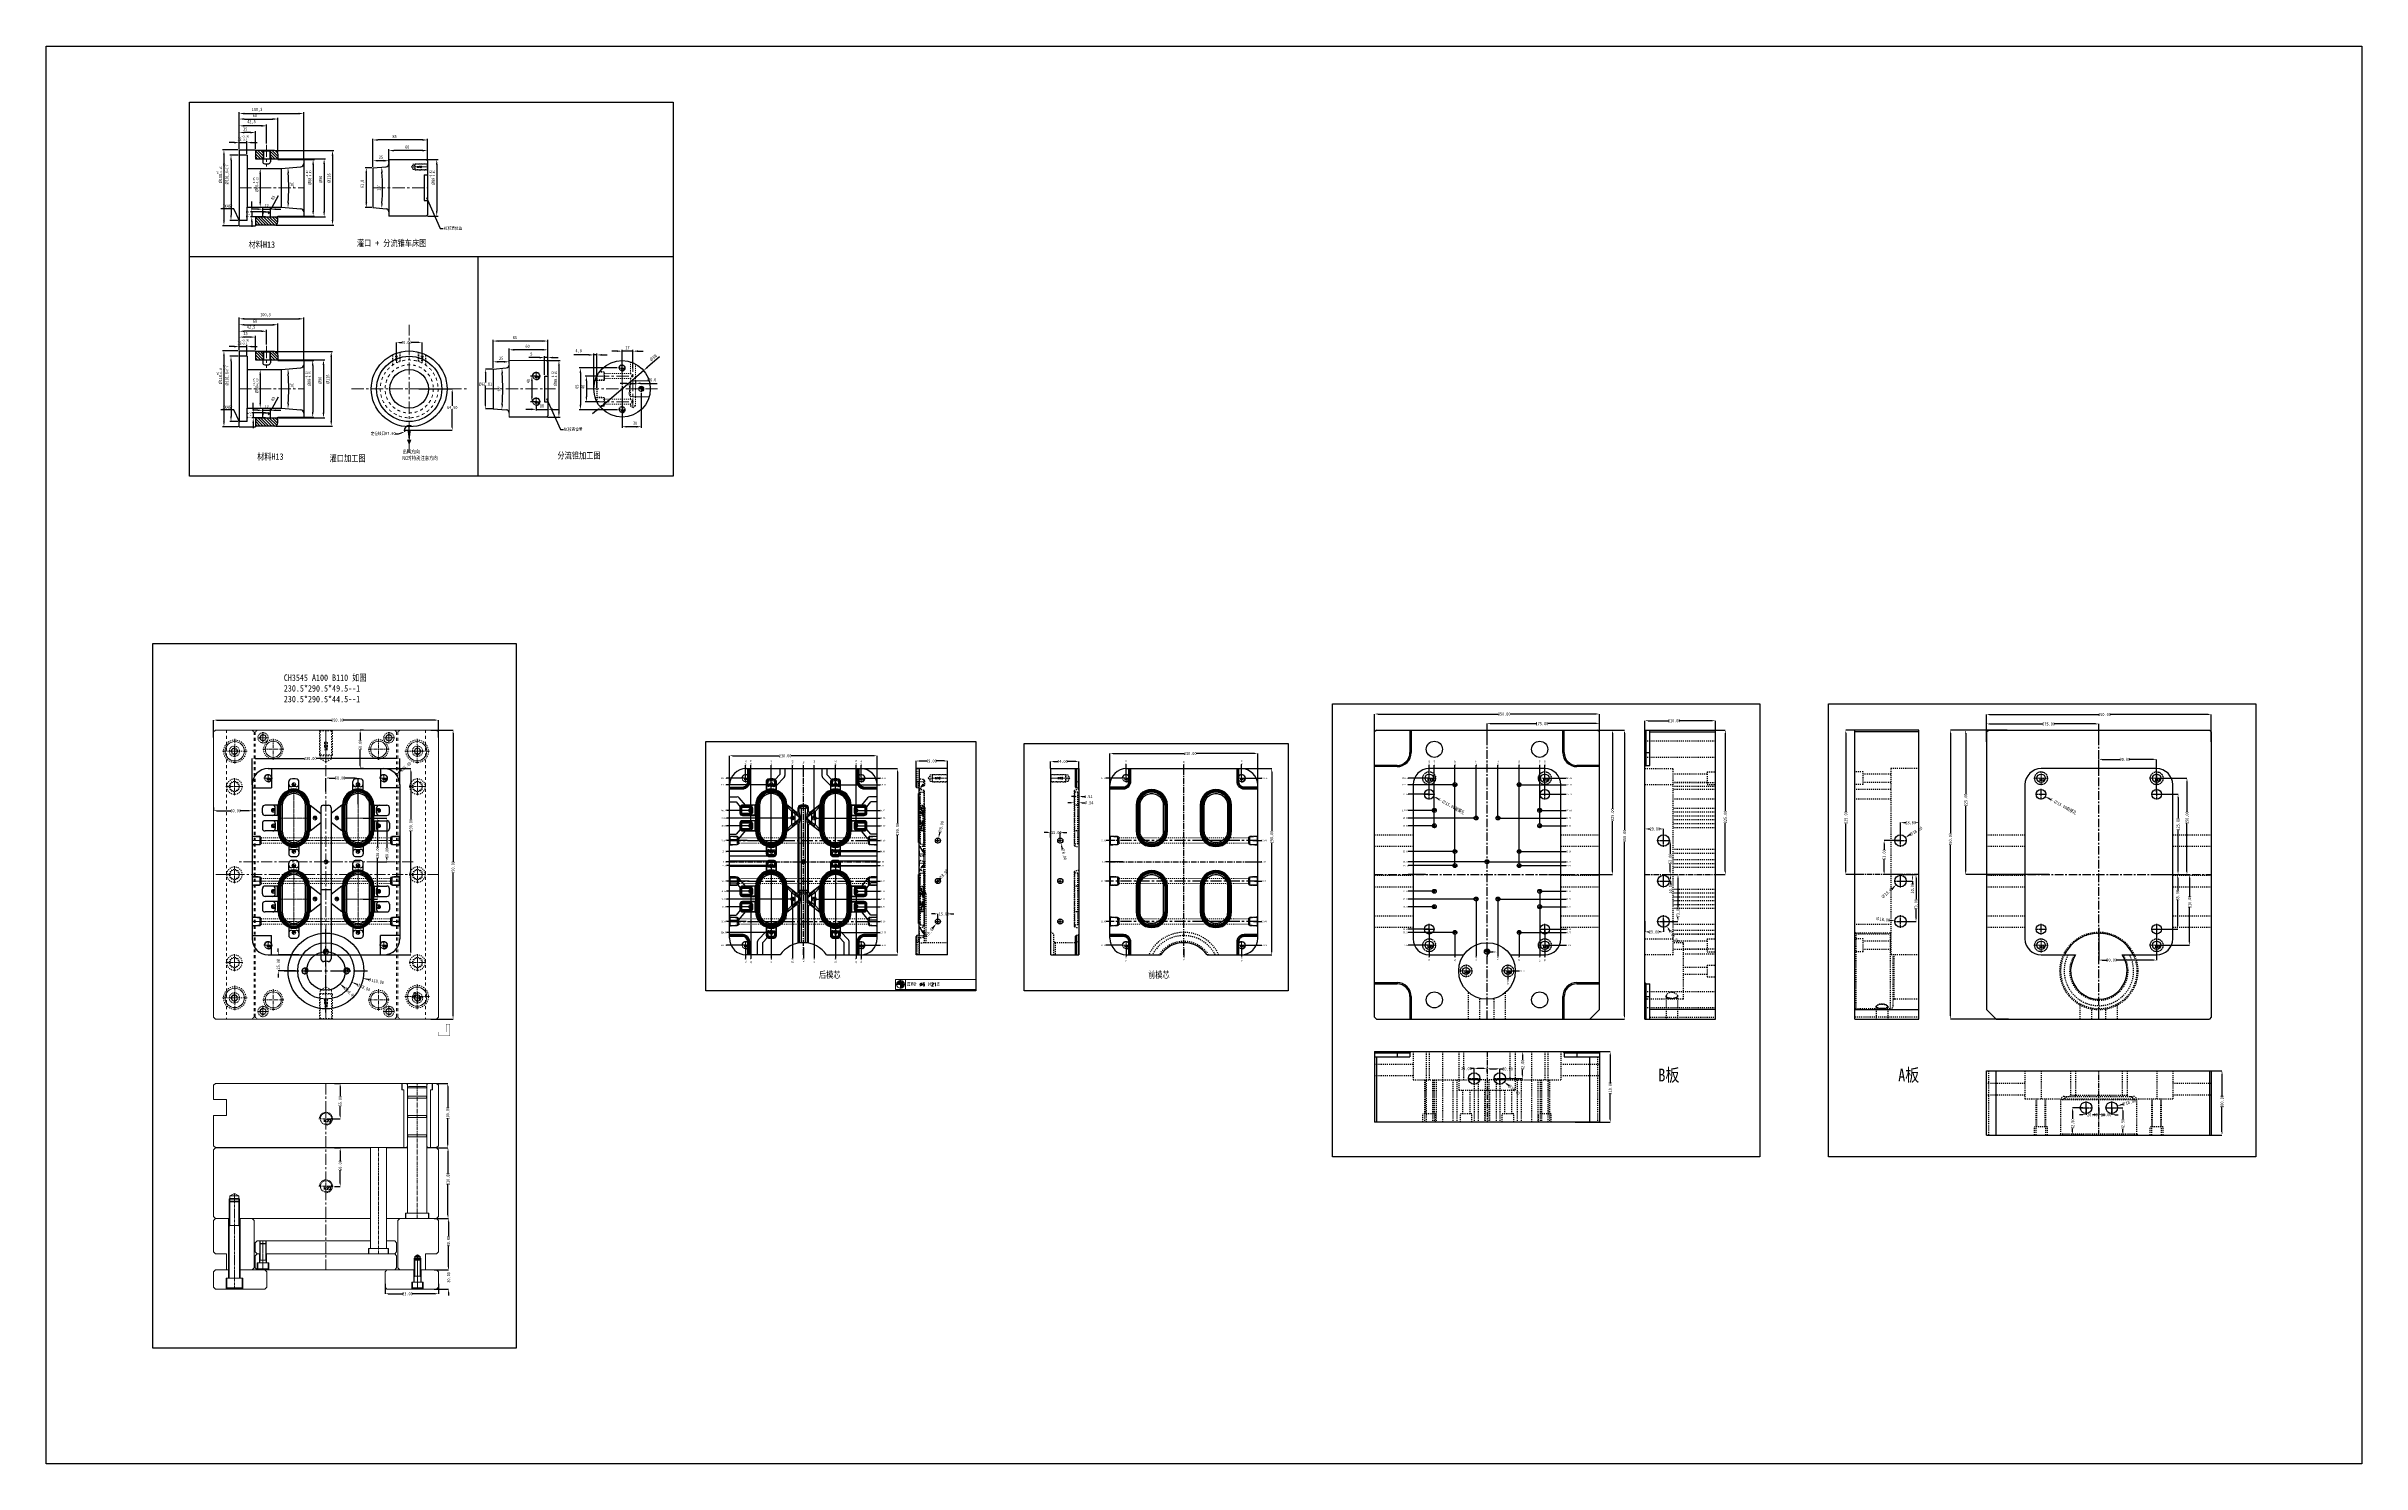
# Model space of a CAD drawing. Header units: millimetres. Extents: x 780 to 4384, y -938 to 1268.
import ezdxf
from ezdxf.enums import TextEntityAlignment as Align

# ---------------------------------------------------------------- set-up
doc = ezdxf.new("R2010")
doc.units = ezdxf.units.MM
doc.header["$LTSCALE"] = 16.335
doc.header["$PDMODE"] = 3
doc.header["$PDSIZE"] = 0.3125
doc.linetypes.add('CENTER', pattern=[0.6, 0.375, -0.075, 0.075, -0.075])
doc.linetypes.add('HIDDEN', pattern=[0.2, 0.1, -0.1])
doc.layers.get('0').update_dxf_attribs({"linetype": 'CONTINUOUS'})
doc.layers.get('Defpoints').update_dxf_attribs({"linetype": 'CONTINUOUS'})
for name, color, linetype, lineweight in [('center', 1, 'CENTER', 9), ('cool', 153, 'HIDDEN', 9), ('dim', 82, 'CONTINUOUS', 9), ('epin', 13, 'CONTINUOUS', 9), ('moldbase', 7, 'CONTINUOUS', 20), ('screw', 33, 'CONTINUOUS', 13)]:
    doc.layers.add(name, color=color, linetype=linetype, lineweight=lineweight)
doc.layers.add('DEFAULT_2', color=8, linetype='HIDDEN')
doc.styles.add('ROMANC', font='romanc.shx', dxfattribs={"bigfont": 'gbcbig.shx'})
doc.styles.get("Standard").update_dxf_attribs({"font": 'txt', "width": 0.8})
doc.styles.add('TXT', font='txt.shx', dxfattribs={"bigfont": 'gbcbig.shx'})
doc.styles.add('TXT05', font='txt.shx', dxfattribs={"width": 0.5, "bigfont": 'gbcbig.shx'})
doc.dimstyles.new('ISO-25', dxfattribs={"dimtxt": 8, "dimasz": 8, "dimexe": 2, "dimexo": 1.8, "dimgap": 3, "dimtad": 1, "dimdec": 1, "dimtxsty": 'Standard', "dimcen": 2.5, "dimadec": 0, "dimazin": 0, "dimtfac": 1, "dimtmove": 0, "dimatfit": 3, "dimfxl": 0, "dimarcsym": 0})
doc.dimstyles.get("Standard").update_dxf_attribs({"dimtxt": 0.15625, "dimasz": 0.1875, "dimexe": 0.125, "dimexo": 0.0625, "dimtad": 0, "dimtih": 1, "dimtoh": 1, "dimdsep": 46, "dimtxsty": 'Standard', "dimcen": 0.09, "dimadec": 0, "dimazin": 0, "dimtp": 0.01, "dimtm": 0.01, "dimtfac": 1, "dimtofl": 0, "dimtmove": 0, "dimatfit": 3, "dimfxl": 0, "dimtolj": 1, "dimarcsym": 0})

# ---------------------------------------------------------------- blocks, each defined once
blk = doc.blocks.new('*D4')
at = {"color": 4, "lineweight": -2}
for p, q in [((1100, 118.5), (1100, 159.4)), ((1105, 159.4), (1181.6, 159.4)), ((1325, 159.4), (1199.6, 159.4)), ((1330, 118.5), (1330, 159.4))]:
    blk.add_line(p, q, dxfattribs=at)
at = {"color": 4}
for points in [[(1105, 160.2), (1105, 158.6), (1100, 159.4)], [(1325, 160.2), (1325, 158.6), (1330, 159.4)]]:
    blk.add_solid(points, dxfattribs=at)
at = {"layer": 'Defpoints', "color": 0}
for p in [(1100, 159.4), (1100, 118.5), (1330, 118.5)]:
    blk.add_point(p, dxfattribs=at)
at = {"color": 6, "insert": (1190.6, 159.4), "char_height": 5, "attachment_point": 5}
blk.add_mtext('\\A1;230.00', dxfattribs=at)
blk = doc.blocks.new('*D5')
at = {"color": 4, "lineweight": -2}
for p, q in [((1305, 143.5), (1347.1, 143.5)), ((1347.1, 138.5), (1347.1, 64.3)), ((1347.1, -141.5), (1347.1, 46.3)), ((1305, -146.5), (1347.1, -146.5))]:
    blk.add_line(p, q, dxfattribs=at)
at = {"color": 4}
for points in [[(1346.3, 138.5), (1348, 138.5), (1347.1, 143.5)], [(1346.3, -141.5), (1348, -141.5), (1347.1, -146.5)]]:
    blk.add_solid(points, dxfattribs=at)
at = {"layer": 'Defpoints', "color": 0}
for p in [(1305, 143.5), (1305, -146.5), (1347.1, -146.5)]:
    blk.add_point(p, dxfattribs=at)
at = {"color": 6, "insert": (1347.1, 55.3), "char_height": 5, "attachment_point": 5, "rotation": 90}
blk.add_mtext('\\A1;290.00', dxfattribs=at)
blk = doc.blocks.new('*D6')
at = {"color": 4, "lineweight": -2}
for p, q in [((1140.8, -141.5), (1140.8, -136.5)), ((1172.6, -146.5), (1140.8, -146.5)), ((1167.7, -171.5), (1140.8, -171.5)), ((1140.8, -176.5), (1140.8, -181.5))]:
    blk.add_line(p, q, dxfattribs=at)
at = {"color": 4}
for points in [[(1140, -141.5), (1141.6, -141.5), (1140.8, -146.5)], [(1140, -176.5), (1141.6, -176.5), (1140.8, -171.5)]]:
    blk.add_solid(points, dxfattribs=at)
at = {"layer": 'Defpoints', "color": 0}
for p in [(1140.8, -171.5), (1167.7, -171.5), (1172.6, -146.5)]:
    blk.add_point(p, dxfattribs=at)
at = {"color": 6, "insert": (1140.8, -161), "char_height": 5, "attachment_point": 5, "rotation": 90}
blk.add_mtext('\\A1;25.00', dxfattribs=at)
blk = doc.blocks.new('*D7')
at = {"color": 4, "lineweight": -2}
for p, q in [((1273.7, 203.5), (1268.3, 203.5)), ((1268.3, 198.5), (1268.3, 187.5)), ((1268.3, 148.5), (1268.3, 173.5)), ((1273.7, 143.5), (1268.3, 143.5))]:
    blk.add_line(p, q, dxfattribs=at)
at = {"color": 4}
for points in [[(1267.5, 198.5), (1269.2, 198.5), (1268.3, 203.5)], [(1267.5, 148.5), (1269.2, 148.5), (1268.3, 143.5)]]:
    blk.add_solid(points, dxfattribs=at)
at = {"layer": 'Defpoints', "color": 0}
for p in [(1273.7, 203.5), (1268.3, 143.5), (1273.7, 143.5)]:
    blk.add_point(p, dxfattribs=at)
at = {"color": 6, "insert": (1268.3, 180.5), "char_height": 5, "attachment_point": 5, "rotation": 90}
blk.add_mtext('\\A1;60.00', dxfattribs=at)
blk = doc.blocks.new('*D8')
at = {"color": 4, "lineweight": -2}
for p, q in [((1040, 83), (1040, 77.9)), ((1045, 77.9), (1067.4, 77.9)), ((1095, 77.9), (1081.4, 77.9)), ((1100, 83), (1100, 77.9))]:
    blk.add_line(p, q, dxfattribs=at)
at = {"color": 4}
for points in [[(1045, 78.8), (1045, 77.1), (1040, 77.9)], [(1095, 78.8), (1095, 77.1), (1100, 77.9)]]:
    blk.add_solid(points, dxfattribs=at)
at = {"layer": 'Defpoints', "color": 0}
for p in [(1040, 83), (1040, 77.9), (1100, 83)]:
    blk.add_point(p, dxfattribs=at)
at = {"color": 6, "insert": (1074.4, 77.9), "char_height": 5, "attachment_point": 5}
blk.add_mtext('\\A1;60.00', dxfattribs=at)
blk = doc.blocks.new('*D9')
at = {"color": 4, "lineweight": -2}
for p, q in [((1040, 192.1), (1040, 219)), ((1045, 219), (1224, 219)), ((1385, 219), (1242, 219)), ((1390, 192.1), (1390, 219))]:
    blk.add_line(p, q, dxfattribs=at)
at = {"color": 4}
for points in [[(1045, 219.8), (1045, 218.2), (1040, 219)], [(1385, 219.8), (1385, 218.2), (1390, 219)]]:
    blk.add_solid(points, dxfattribs=at)
at = {"layer": 'Defpoints', "color": 0}
for p in [(1390, 219), (1040, 192.1), (1390, 192.1)]:
    blk.add_point(p, dxfattribs=at)
at = {"color": 6, "insert": (1233, 219), "char_height": 5, "attachment_point": 5}
blk.add_mtext('\\A1;350.00', dxfattribs=at)
blk = doc.blocks.new('*D10')
at = {"color": 4, "lineweight": -2}
for p, q in [((1378.3, 203.5), (1412.9, 203.5)), ((1412.9, 198.5), (1412.9, -1.4)), ((1412.9, -241.5), (1412.9, -19.4)), ((1378.3, -246.5), (1412.9, -246.5))]:
    blk.add_line(p, q, dxfattribs=at)
at = {"color": 4}
for points in [[(1412.1, 198.5), (1413.7, 198.5), (1412.9, 203.5)], [(1412.1, -241.5), (1413.7, -241.5), (1412.9, -246.5)]]:
    blk.add_solid(points, dxfattribs=at)
at = {"layer": 'Defpoints', "color": 0}
for p in [(1378.3, 203.5), (1378.3, -246.5), (1412.9, -246.5)]:
    blk.add_point(p, dxfattribs=at)
at = {"color": 6, "insert": (1412.9, -10.4), "char_height": 5, "attachment_point": 5, "rotation": 90}
blk.add_mtext('\\A1;450.00', dxfattribs=at)
blk = doc.blocks.new('*D16')
at = {"color": 0, "lineweight": -2}
for p, q in [((1313.1, 1090.9), (1313.1, 1107.5)), ((1365.1, 1105.5), (1321.1, 1105.5)), ((1373.1, 1091.4), (1373.1, 1107.5))]:
    blk.add_line(p, q, dxfattribs=at)
at = {"color": 0}
for points in [[(1321.1, 1106.8), (1321.1, 1104.1), (1313.1, 1105.5)], [(1365.1, 1106.8), (1365.1, 1104.1), (1373.1, 1105.5)]]:
    blk.add_solid(points, dxfattribs=at)
at = {"layer": 'Defpoints', "color": 0}
for p in [(1313.1, 1105.5), (1313.1, 1089.1), (1373.1, 1089.6)]:
    blk.add_point(p, dxfattribs=at)
at = {"color": 0, "lineweight": 0, "insert": (1341.6, 1111), "char_height": 5, "attachment_point": 5}
blk.add_mtext('60', dxfattribs=at)
blk = doc.blocks.new('*D17')
at = {"color": 0, "lineweight": -2}
for p, q in [((1288.1, 1080.3), (1288.1, 1124)), ((1365.1, 1122), (1296.1, 1122)), ((1373.1, 1091.4), (1373.1, 1124))]:
    blk.add_line(p, q, dxfattribs=at)
at = {"color": 0}
for points in [[(1296.1, 1123.4), (1296.1, 1120.7), (1288.1, 1122)], [(1365.1, 1123.4), (1365.1, 1120.7), (1373.1, 1122)]]:
    blk.add_solid(points, dxfattribs=at)
at = {"layer": 'Defpoints', "color": 0}
for p in [(1288.1, 1122), (1373.1, 1089.6), (1288.1, 1078.5)]:
    blk.add_point(p, dxfattribs=at)
at = {"color": 0, "lineweight": 0, "insert": (1321.8, 1127.5), "char_height": 5, "attachment_point": 5}
blk.add_mtext('85', dxfattribs=at)
blk = doc.blocks.new('*D54')
at = {"color": 0, "lineweight": -2}
for p, q in [((1288.1, 1080.3), (1288.1, 1091.7)), ((1305.1, 1089.7), (1296.1, 1089.7)), ((1313.1, 1087), (1313.1, 1091.7))]:
    blk.add_line(p, q, dxfattribs=at)
at = {"color": 0}
for points in [[(1296.1, 1091.1), (1296.1, 1088.4), (1288.1, 1089.7)], [(1305.1, 1091.1), (1305.1, 1088.4), (1313.1, 1089.7)]]:
    blk.add_solid(points, dxfattribs=at)
at = {"layer": 'Defpoints', "color": 0}
for p in [(1288.1, 1089.7), (1313.1, 1085.2), (1288.1, 1078.5)]:
    blk.add_point(p, dxfattribs=at)
at = {"color": 0, "lineweight": 0, "insert": (1300.6, 1095.2), "char_height": 5, "attachment_point": 5}
blk.add_mtext('25', dxfattribs=at)
blk = doc.blocks.new('*D55')
at = {"color": 0, "lineweight": -2}
blk.add_arc((934.8, 1047.6), 368.2, 356.2447, 3.7553, dxfattribs=at)
at = {"color": 0}
for points in [[(1301, 1071.6), (1303.6, 1071.8), (1301.7, 1079.7)], [(1303.6, 1023.4), (1301, 1023.6), (1301.7, 1015.5)]]:
    blk.add_solid(points, dxfattribs=at)
at = {"layer": 'Defpoints', "color": 0}
for p in [(1288.1, 1078.5), (1308.5, 1080.3), (1288.1, 1016.7), (1302.9, 1036.9), (1308.5, 1014.9)]:
    blk.add_point(p, dxfattribs=at)
at = {"color": 0, "lineweight": 0, "insert": (1297.6, 1047.6), "char_height": 5, "attachment_point": 5, "rotation": 90}
blk.add_mtext('10°', dxfattribs=at)
blk = doc.blocks.new('*D18')
at = {"color": 0, "lineweight": -2}
for p, q in [((1286.3, 1078.5), (1275.8, 1078.5)), ((1277.8, 1070.5), (1277.8, 1024.7)), ((1286.3, 1016.7), (1275.8, 1016.7))]:
    blk.add_line(p, q, dxfattribs=at)
at = {"color": 0}
for points in [[(1276.5, 1070.5), (1279.2, 1070.5), (1277.8, 1078.5)], [(1276.5, 1024.7), (1279.2, 1024.7), (1277.8, 1016.7)]]:
    blk.add_solid(points, dxfattribs=at)
at = {"layer": 'Defpoints', "color": 0}
for p in [(1288.1, 1078.5), (1277.8, 1016.7), (1288.1, 1016.7)]:
    blk.add_point(p, dxfattribs=at)
at = {"color": 0, "lineweight": 0, "insert": (1271.9, 1053.6), "char_height": 5, "attachment_point": 5, "rotation": 90}
blk.add_mtext('61,8', dxfattribs=at)
blk = doc.blocks.new('screw_m10_g')
at = {"layer": 'screw', "color": 1, "linetype": 'CENTER', "ltscale": 0.310989}
for p, q in [((-5.5, 0), (5.5, 0)), ((0, -5.5), (0, 5.5))]:
    blk.add_line(p, q, dxfattribs=at)
at = {"layer": 'screw', "linetype": 'HIDDEN', "ltscale": 0.310989}
blk.add_circle((0, 0), 4.25, dxfattribs=at)
at = {"layer": 'screw', "color": 92, "linetype": 'HIDDEN', "ltscale": 0.310989}
blk.add_arc((0, 0), 5, 270, 180, dxfattribs=at)
at = {"layer": 'screw', "color": 6, "style": 'TXT'}
blk.add_text('M10', height=2, dxfattribs=at).set_placement((-1.7, -2.5))
blk = doc.blocks.new('screw_m12_g')
at = {"layer": 'screw', "color": 1, "linetype": 'CENTER', "ltscale": 0.373186}
for p, q in [((-6.6, 0), (6.6, 0)), ((0, -6.6), (0, 6.6))]:
    blk.add_line(p, q, dxfattribs=at)
at = {"layer": 'screw', "linetype": 'HIDDEN', "ltscale": 0.373186}
blk.add_circle((0, 0), 5.25, dxfattribs=at)
at = {"layer": 'screw', "color": 92, "linetype": 'HIDDEN', "ltscale": 0.373186}
blk.add_arc((0, 0), 6, 270, 180, dxfattribs=at)
at = {"layer": 'screw', "color": 6, "style": 'TXT'}
blk.add_text('M12', height=2.4, dxfattribs=at).set_placement((-2.04, -3))
blk = doc.blocks.new('*D19')
at = {"color": 0, "lineweight": -2}
for p, q in [((1534.3, 702.7), (1526.3, 702.7)), ((1542.3, 707.5), (1542.3, 700.7)), ((1542.3, 702.7), (1560.3, 702.7)), ((1560.3, 710.2), (1560.3, 700.7)), ((1568.3, 702.7), (1576.3, 702.7))]:
    blk.add_line(p, q, dxfattribs=at)
at = {"color": 0}
for points in [[(1534.3, 704.1), (1534.3, 701.4), (1542.3, 702.7)], [(1568.3, 704.1), (1568.3, 701.4), (1560.3, 702.7)]]:
    blk.add_solid(points, dxfattribs=at)
at = {"layer": 'Defpoints', "color": 0}
for p in [(1542.3, 709.3), (1560.3, 712), (1560.3, 702.7)]:
    blk.add_point(p, dxfattribs=at)
at = {"color": 0, "lineweight": 0, "insert": (1551.3, 708.2), "char_height": 5, "attachment_point": 5}
blk.add_mtext('18', dxfattribs=at)
blk = doc.blocks.new('*D20')
at = {"color": 0, "lineweight": -2}
for p, q in [((1543.9, 754.6), (1533.6, 754.6)), ((1535.6, 746.6), (1535.6, 722.6)), ((1543.9, 714.6), (1533.6, 714.6))]:
    blk.add_line(p, q, dxfattribs=at)
at = {"color": 0}
for points in [[(1534.3, 746.6), (1536.9, 746.6), (1535.6, 754.6)], [(1534.3, 722.6), (1536.9, 722.6), (1535.6, 714.6)]]:
    blk.add_solid(points, dxfattribs=at)
at = {"layer": 'Defpoints', "color": 0}
for p in [(1545.7, 754.6), (1535.6, 714.6), (1545.7, 714.6)]:
    blk.add_point(p, dxfattribs=at)
at = {"color": 0, "lineweight": 0, "insert": (1530.1, 746.6), "char_height": 5, "attachment_point": 5, "rotation": 90}
blk.add_mtext('40', dxfattribs=at)
blk = doc.blocks.new('*D56')
at = {"color": 0, "lineweight": -2}
for p, q in [((1667.9, 793.3), (1659.9, 793.3)), ((1675.9, 759.9), (1675.9, 795.3)), ((1692.9, 793.3), (1675.9, 793.3)), ((1692.9, 767), (1692.9, 795.3)), ((1700.9, 793.3), (1708.9, 793.3))]:
    blk.add_line(p, q, dxfattribs=at)
at = {"color": 0}
for points in [[(1667.9, 794.6), (1667.9, 792), (1675.9, 793.3)], [(1700.9, 794.6), (1700.9, 792), (1692.9, 793.3)]]:
    blk.add_solid(points, dxfattribs=at)
at = {"layer": 'Defpoints', "color": 0}
for p in [(1675.9, 793.3), (1675.9, 758.1), (1692.9, 765.2)]:
    blk.add_point(p, dxfattribs=at)
at = {"color": 0, "lineweight": 0, "insert": (1684.4, 798.8), "char_height": 5, "attachment_point": 5}
blk.add_mtext('17', dxfattribs=at)
blk = doc.blocks.new('*D21')
at = {"color": 0, "lineweight": -2}
for p, q in [((1636.4, 754.6), (1618.5, 754.6)), ((1620.5, 746.6), (1620.5, 722.6)), ((1640.3, 714.6), (1618.5, 714.6))]:
    blk.add_line(p, q, dxfattribs=at)
at = {"color": 0}
for points in [[(1619.1, 746.6), (1621.8, 746.6), (1620.5, 754.6)], [(1619.1, 722.6), (1621.8, 722.6), (1620.5, 714.6)]]:
    blk.add_solid(points, dxfattribs=at)
at = {"layer": 'Defpoints', "color": 0}
for p in [(1638.2, 754.6), (1620.5, 714.6), (1642.1, 714.6)]:
    blk.add_point(p, dxfattribs=at)
at = {"color": 0, "lineweight": 0, "insert": (1615, 737.9), "char_height": 5, "attachment_point": 5, "rotation": 90}
blk.add_mtext('40', dxfattribs=at)
blk = doc.blocks.new('*D57')
at = {"color": 0, "lineweight": -2}
for p, q in [((1675.9, 738.7), (1675.9, 673.7)), ((1705.9, 728.4), (1705.9, 673.7)), ((1697.9, 675.7), (1683.9, 675.7))]:
    blk.add_line(p, q, dxfattribs=at)
at = {"color": 0}
for points in [[(1683.9, 677), (1683.9, 674.3), (1675.9, 675.7)], [(1697.9, 677), (1697.9, 674.3), (1705.9, 675.7)]]:
    blk.add_solid(points, dxfattribs=at)
at = {"layer": 'Defpoints', "color": 0}
for p in [(1675.9, 740.5), (1705.9, 730.2), (1675.9, 675.7)]:
    blk.add_point(p, dxfattribs=at)
at = {"color": 0, "lineweight": 0, "insert": (1696.2, 681.2), "char_height": 5, "attachment_point": 5}
blk.add_mtext('30', dxfattribs=at)
blk = doc.blocks.new('*D22')
at = {"color": 0, "lineweight": -2}
for p, q in [((1668.6, 767.1), (1609.1, 767.1)), ((1611.1, 759.1), (1611.1, 710.1)), ((1669.1, 702.1), (1609.1, 702.1))]:
    blk.add_line(p, q, dxfattribs=at)
at = {"color": 0}
for points in [[(1609.8, 759.1), (1612.5, 759.1), (1611.1, 767.1)], [(1609.8, 710.1), (1612.5, 710.1), (1611.1, 702.1)]]:
    blk.add_solid(points, dxfattribs=at)
at = {"layer": 'Defpoints', "color": 0}
for p in [(1670.4, 767.1), (1611.1, 702.1), (1670.9, 702.1)]:
    blk.add_point(p, dxfattribs=at)
at = {"color": 0, "lineweight": 0, "insert": (1605.6, 738.1), "char_height": 5, "attachment_point": 5, "rotation": 90}
blk.add_mtext('65', dxfattribs=at)
blk = doc.blocks.new('*D23')
at = {"color": 0, "lineweight": -2}
for p, q in [((1680.9, 743.2), (1672.9, 743.2)), ((1688.9, 746.4), (1688.9, 741.2)), ((1688.9, 743.2), (1696.9, 743.2)), ((1696.9, 746), (1696.9, 741.2)), ((1704.9, 743.2), (1730.6, 743.2))]:
    blk.add_line(p, q, dxfattribs=at)
at = {"color": 0}
for points in [[(1680.9, 744.5), (1680.9, 741.8), (1688.9, 743.2)], [(1704.9, 744.5), (1704.9, 741.8), (1696.9, 743.2)]]:
    blk.add_solid(points, dxfattribs=at)
at = {"layer": 'Defpoints', "color": 0}
for p in [(1688.9, 748.2), (1688.9, 743.2), (1696.9, 747.8)]:
    blk.add_point(p, dxfattribs=at)
at = {"color": 0, "lineweight": 0, "insert": (1722, 748.7), "char_height": 5, "attachment_point": 5}
blk.add_mtext('%%C6.0', dxfattribs=at)
blk = doc.blocks.new('*D24')
at = {"color": 0, "lineweight": -2}
for p, q in [((1500.3, 777.9), (1500.3, 797.4)), ((1552.3, 795.4), (1508.3, 795.4)), ((1560.3, 778), (1560.3, 797.4))]:
    blk.add_line(p, q, dxfattribs=at)
at = {"color": 0}
for points in [[(1508.3, 796.8), (1508.3, 794.1), (1500.3, 795.4)], [(1552.3, 796.8), (1552.3, 794.1), (1560.3, 795.4)]]:
    blk.add_solid(points, dxfattribs=at)
at = {"layer": 'Defpoints', "color": 0}
for p in [(1500.3, 795.4), (1500.3, 776.1), (1560.3, 776.2)]:
    blk.add_point(p, dxfattribs=at)
at = {"color": 0, "lineweight": 0, "insert": (1528.8, 800.9), "char_height": 5, "attachment_point": 5}
blk.add_mtext('60', dxfattribs=at)
blk = doc.blocks.new('*D25')
at = {"color": 0, "lineweight": -2}
for p, q in [((1475.3, 767.3), (1475.3, 811)), ((1552.3, 809), (1483.3, 809)), ((1560.3, 778), (1560.3, 811))]:
    blk.add_line(p, q, dxfattribs=at)
at = {"color": 0}
for points in [[(1483.3, 810.4), (1483.3, 807.7), (1475.3, 809)], [(1552.3, 810.4), (1552.3, 807.7), (1560.3, 809)]]:
    blk.add_solid(points, dxfattribs=at)
at = {"layer": 'Defpoints', "color": 0}
for p in [(1475.3, 809), (1475.3, 765.5), (1560.3, 776.2)]:
    blk.add_point(p, dxfattribs=at)
at = {"color": 0, "lineweight": 0, "insert": (1509, 814.5), "char_height": 5, "attachment_point": 5}
blk.add_mtext('85', dxfattribs=at)
blk = doc.blocks.new('*D58')
at = {"color": 0, "lineweight": -2}
for p, q in [((1475.3, 767.3), (1475.3, 778.7)), ((1492.3, 776.7), (1483.3, 776.7)), ((1500.3, 774), (1500.3, 778.7))]:
    blk.add_line(p, q, dxfattribs=at)
at = {"color": 0}
for points in [[(1483.3, 778.1), (1483.3, 775.4), (1475.3, 776.7)], [(1492.3, 778.1), (1492.3, 775.4), (1500.3, 776.7)]]:
    blk.add_solid(points, dxfattribs=at)
at = {"layer": 'Defpoints', "color": 0}
for p in [(1475.3, 776.7), (1475.3, 765.5), (1500.3, 772.2)]:
    blk.add_point(p, dxfattribs=at)
at = {"color": 0, "lineweight": 0, "insert": (1487.8, 782.2), "char_height": 5, "attachment_point": 5}
blk.add_mtext('25', dxfattribs=at)
blk = doc.blocks.new('*D59')
at = {"color": 0, "lineweight": -2}
blk.add_arc((1122.1, 734.6), 368.2, 356.2447, 3.7553, dxfattribs=at)
at = {"color": 0}
for points in [[(1488.2, 758.6), (1490.9, 758.8), (1488.9, 766.7)], [(1490.9, 710.4), (1488.2, 710.6), (1488.9, 702.5)]]:
    blk.add_solid(points, dxfattribs=at)
at = {"layer": 'Defpoints', "color": 0}
for p in [(1475.3, 765.5), (1495.8, 767.3), (1490.2, 723.9), (1475.3, 703.7), (1495.8, 701.9)]:
    blk.add_point(p, dxfattribs=at)
at = {"color": 0, "lineweight": 0, "insert": (1484.8, 734.6), "char_height": 5, "attachment_point": 5, "rotation": 90}
blk.add_mtext('10°', dxfattribs=at)
blk = doc.blocks.new('*D60')
at = {"color": 0, "lineweight": -2}
for p, q in [((1642.4, 706.1), (1709.5, 763.1)), ((1734.3, 784.2), (1715.6, 768.3)), ((1636.3, 700.9), (1630.2, 695.7))]:
    blk.add_line(p, q, dxfattribs=at)
at = {"color": 0}
for points in [[(1714.7, 769.3), (1716.4, 767.3), (1709.5, 763.1)], [(1635.5, 701.9), (1637.2, 699.9), (1642.4, 706.1)]]:
    blk.add_solid(points, dxfattribs=at)
at = {"layer": 'Defpoints', "color": 0}
for p in [(1709.5, 763.1), (1642.4, 706.1)]:
    blk.add_point(p, dxfattribs=at)
at = {"color": 0, "lineweight": 0, "insert": (1724.4, 783), "char_height": 5, "attachment_point": 5, "rotation": 40.3835}
blk.add_mtext('∅88', dxfattribs=at)
blk = doc.blocks.new('*D26')
at = {"color": 0, "lineweight": -2}
for p, q in [((1372.9, 1091.6), (1389.5, 1091.6)), ((1387.5, 1083.6), (1387.5, 1011.6)), ((1372.9, 1003.6), (1389.5, 1003.6))]:
    blk.add_line(p, q, dxfattribs=at)
at = {"color": 0}
for points in [[(1386.1, 1083.6), (1388.8, 1083.6), (1387.5, 1091.6)], [(1386.1, 1011.6), (1388.8, 1011.6), (1387.5, 1003.6)]]:
    blk.add_solid(points, dxfattribs=at)
at = {"layer": 'Defpoints', "color": 0}
for p in [(1371.1, 1091.6), (1371.1, 1003.6), (1387.5, 1003.6)]:
    blk.add_point(p, dxfattribs=at)
at = {"color": 0, "lineweight": 0, "insert": (1380.4, 1063.4), "char_height": 5, "attachment_point": 5, "rotation": 90}
blk.add_mtext('%%C88{\\H0.7x;\\S-0.02^ -0.05;}', dxfattribs=at)
blk = doc.blocks.new('*D27')
at = {"color": 0, "lineweight": -2}
for p, q in [((1560.1, 778.6), (1579.7, 778.6)), ((1577.7, 770.6), (1577.7, 698.6)), ((1560.1, 690.6), (1579.7, 690.6))]:
    blk.add_line(p, q, dxfattribs=at)
at = {"color": 0}
for points in [[(1576.4, 770.6), (1579, 770.6), (1577.7, 778.6)], [(1576.4, 698.6), (1579, 698.6), (1577.7, 690.6)]]:
    blk.add_solid(points, dxfattribs=at)
at = {"layer": 'Defpoints', "color": 0}
for p in [(1558.3, 778.6), (1558.3, 690.6), (1577.7, 690.6)]:
    blk.add_point(p, dxfattribs=at)
at = {"color": 0, "lineweight": 0, "insert": (1570.6, 750.4), "char_height": 5, "attachment_point": 5, "rotation": 90}
blk.add_mtext('%%C88{\\H0.7x;\\S-0.02^ -0.05;}', dxfattribs=at)
blk = doc.blocks.new('*D61')
at = {"color": 0, "lineweight": -2}
for p, q in [((1547.3, 783.3), (1530.6, 783.3)), ((1555.3, 756.4), (1555.3, 785.3)), ((1560.3, 783.3), (1555.3, 783.3)), ((1560.3, 756.4), (1560.3, 785.3)), ((1568.3, 783.3), (1576.3, 783.3))]:
    blk.add_line(p, q, dxfattribs=at)
at = {"color": 0}
for points in [[(1547.3, 784.6), (1547.3, 782), (1555.3, 783.3)], [(1568.3, 784.6), (1568.3, 782), (1560.3, 783.3)]]:
    blk.add_solid(points, dxfattribs=at)
at = {"layer": 'Defpoints', "color": 0}
for p in [(1555.3, 783.3), (1555.3, 754.6), (1560.3, 754.6)]:
    blk.add_point(p, dxfattribs=at)
at = {"color": 0, "lineweight": 0, "insert": (1534.9, 788.8), "char_height": 5, "attachment_point": 5}
blk.add_mtext('5', dxfattribs=at)
blk = doc.blocks.new('*D62')
at = {"color": 0, "lineweight": -2}
for p, q in [((1623.9, 787.4), (1601, 787.4)), ((1631.9, 736.4), (1631.9, 789.4)), ((1636.8, 787.4), (1631.9, 787.4)), ((1636.8, 736.4), (1636.8, 789.4)), ((1644.8, 787.4), (1652.8, 787.4))]:
    blk.add_line(p, q, dxfattribs=at)
at = {"color": 0}
for points in [[(1623.9, 788.8), (1623.9, 786.1), (1631.9, 787.4)], [(1644.8, 788.8), (1644.8, 786.1), (1636.8, 787.4)]]:
    blk.add_solid(points, dxfattribs=at)
at = {"layer": 'Defpoints', "color": 0}
for p in [(1631.9, 787.4), (1631.9, 734.6), (1636.8, 734.6)]:
    blk.add_point(p, dxfattribs=at)
at = {"color": 0, "lineweight": 0, "insert": (1608.3, 793.4), "char_height": 5, "attachment_point": 5}
blk.add_mtext('4,8', dxfattribs=at)
blk = doc.blocks.new('*D28')
at = {"color": 6, "lineweight": -2}
for p, q in [((1322.9, 664.8), (1327.9, 664.8)), ((1327.9, 664.8), (1332.7, 666.3))]:
    blk.add_line(p, q, dxfattribs=at)
blk.add_arc((1344.6, 670.1), 7.5, 130.5176, 197.6094, dxfattribs=at)
at = {"color": 6}
blk.add_solid([(1332.4, 667.1), (1332.9, 665.5), (1337.5, 667.8)], dxfattribs=at)
at = {"layer": 'Defpoints', "color": 0}
for p in [(1337.5, 667.8), (1344.6, 670.1)]:
    blk.add_point(p, dxfattribs=at)
at = {"color": 3, "insert": (1304.1, 664.8), "char_height": 5, "attachment_point": 5}
blk.add_mtext('\\A1;{\\fSimSun|b0|i0|c134|p2;定位缺口}R7.50', dxfattribs=at)
blk = doc.blocks.new('*D63')
at = {"color": 6, "lineweight": -2}
for p, q in [((1359.4, 734.6), (1411.6, 734.6)), ((1411.6, 729.6), (1411.6, 708.2)), ((1411.6, 675.1), (1411.6, 703.2)), ((1344.6, 670.1), (1411.6, 670.1))]:
    blk.add_line(p, q, dxfattribs=at)
at = {"color": 6}
for points in [[(1410.7, 729.6), (1412.4, 729.6), (1411.6, 734.6)], [(1410.7, 675.1), (1412.4, 675.1), (1411.6, 670.1)]]:
    blk.add_solid(points, dxfattribs=at)
at = {"layer": 'Defpoints', "color": 0}
for p in [(1359.4, 734.6), (1411.6, 734.6), (1344.6, 670.1)]:
    blk.add_point(p, dxfattribs=at)
at = {"color": 3, "insert": (1411.6, 705.7), "char_height": 5, "attachment_point": 5}
blk.add_mtext('\\A1;64.50', dxfattribs=at)
blk = doc.blocks.new('*D64')
at = {"color": 6, "lineweight": -2}
for p, q in [((1324.6, 787.5), (1324.6, 806.9)), ((1329.6, 806.9), (1333.1, 806.9)), ((1359.6, 806.9), (1347.1, 806.9)), ((1364.6, 788.3), (1364.6, 806.9))]:
    blk.add_line(p, q, dxfattribs=at)
at = {"color": 6}
for points in [[(1329.6, 807.7), (1329.6, 806.1), (1324.6, 806.9)], [(1359.6, 807.7), (1359.6, 806.1), (1364.6, 806.9)]]:
    blk.add_solid(points, dxfattribs=at)
at = {"layer": 'Defpoints', "color": 0}
for p in [(1324.6, 806.9), (1324.6, 787.5), (1364.6, 788.3)]:
    blk.add_point(p, dxfattribs=at)
at = {"color": 3, "insert": (1340.1, 806.9), "char_height": 5, "attachment_point": 5}
blk.add_mtext('\\A1;40.00', dxfattribs=at)
blk = doc.blocks.new('epin_ejp_8')
at = {"layer": 'epin', "lineweight": 0}
h = blk.add_hatch(dxfattribs=at)
h.set_pattern_fill('_ANSI31', color=123, scale=0.2, angle=90, style=0)
h.set_pattern_definition([(135, (-4776.1665, 107.23786), (-0.44901281, -0.44901281), [])])
h.paths.add_polyline_path([(0, 4, 0.4142136), (-4, 0), (0, 0)])
h.paths.add_polyline_path([(4, 0), (0, 0), (0, -4, 0.4142136)])
at = {"layer": 'epin', "color": 1, "linetype": 'CENTER', "lineweight": 0, "ltscale": 4}
for p, q in [((-4.4, 0), (4.4, 0)), ((0, -4.4), (0, 4.4))]:
    blk.add_line(p, q, dxfattribs=at)
at = {"layer": 'epin', "lineweight": 0}
blk.add_circle((0, 0), 4, dxfattribs=at)
at = {"layer": 'epin', "color": 6, "lineweight": 0, "style": 'TXT05', "width": 0.5}
blk.add_text('%%c8', height=2.8, dxfattribs=at).set_placement((0.16, 0.4))
blk = doc.blocks.new('*D29')
at = {"color": 0, "lineweight": -2}
for p, q in [((1182.2, 1091.6), (1197.1, 1091.6)), ((1195.1, 1083.6), (1195.1, 1011.6)), ((1182.2, 1003.6), (1197.1, 1003.6))]:
    blk.add_line(p, q, dxfattribs=at)
at = {"color": 0}
for points in [[(1193.7, 1083.6), (1196.4, 1083.6), (1195.1, 1091.6)], [(1193.7, 1011.6), (1196.4, 1011.6), (1195.1, 1003.6)]]:
    blk.add_solid(points, dxfattribs=at)
at = {"layer": 'Defpoints', "color": 0}
for p in [(1180.4, 1091.6), (1180.4, 1003.6), (1195.1, 1003.6)]:
    blk.add_point(p, dxfattribs=at)
at = {"color": 0, "lineweight": 0, "insert": (1188, 1063.4), "char_height": 5, "attachment_point": 5, "rotation": 90}
blk.add_mtext('%%C88{\\H0.7x;\\S-0.02^ -0.05;}', dxfattribs=at)
blk = doc.blocks.new('*D30')
at = {"color": 0, "lineweight": -2}
for p, q in [((1078.3, 1098.4), (1065.2, 1098.4)), ((1067.2, 1090.4), (1067.2, 1004.8)), ((1078.3, 996.8), (1065.2, 996.8))]:
    blk.add_line(p, q, dxfattribs=at)
at = {"color": 0}
for points in [[(1065.9, 1090.4), (1068.5, 1090.4), (1067.2, 1098.4)], [(1065.9, 1004.8), (1068.5, 1004.8), (1067.2, 996.8)]]:
    blk.add_solid(points, dxfattribs=at)
at = {"layer": 'Defpoints', "color": 0}
for p in [(1080.1, 1098.4), (1067.2, 996.8), (1080.1, 996.8)]:
    blk.add_point(p, dxfattribs=at)
at = {"color": 0, "lineweight": 0, "insert": (1059.7, 1069), "char_height": 5, "attachment_point": 5, "rotation": 90}
blk.add_mtext('%%C101,6{\\H0.7x;\\S+0.05^ +0.1;}', dxfattribs=at)
blk = doc.blocks.new('*D31')
at = {"color": 0, "lineweight": -2}
for p, q in [((1072.1, 1117.9), (1064.1, 1117.9)), ((1080.1, 1114.4), (1080.1, 1119.9)), ((1080.1, 1117.9), (1092.1, 1117.9)), ((1092.1, 1100.2), (1092.1, 1119.9)), ((1100.1, 1117.9), (1108.1, 1117.9))]:
    blk.add_line(p, q, dxfattribs=at)
at = {"color": 0}
for points in [[(1072.1, 1119.2), (1072.1, 1116.6), (1080.1, 1117.9)], [(1100.1, 1119.2), (1100.1, 1116.6), (1092.1, 1117.9)]]:
    blk.add_solid(points, dxfattribs=at)
at = {"layer": 'Defpoints', "color": 0}
for p in [(1092.1, 1117.9), (1080.1, 1112.6), (1092.1, 1098.4)]:
    blk.add_point(p, dxfattribs=at)
at = {"color": 0, "lineweight": 0, "insert": (1086.1, 1125), "char_height": 5, "attachment_point": 5}
blk.add_mtext('12{\\H0.7x;\\S+0.05^ +0.1;}', dxfattribs=at)
blk = doc.blocks.new('*D32')
at = {"color": 0, "lineweight": -2}
for p, q in [((1080.1, 1114.4), (1080.1, 1156.6)), ((1088.1, 1154.6), (1132.1, 1154.6)), ((1140.1, 1102.9), (1140.1, 1156.6))]:
    blk.add_line(p, q, dxfattribs=at)
at = {"color": 0}
for points in [[(1088.1, 1156), (1088.1, 1153.3), (1080.1, 1154.6)], [(1132.1, 1156), (1132.1, 1153.3), (1140.1, 1154.6)]]:
    blk.add_solid(points, dxfattribs=at)
at = {"layer": 'Defpoints', "color": 0}
for p in [(1140.1, 1154.6), (1080.1, 1112.6), (1140.1, 1101.1)]:
    blk.add_point(p, dxfattribs=at)
at = {"color": 0, "lineweight": 0, "insert": (1104.1, 1160.1), "char_height": 5, "attachment_point": 5}
blk.add_mtext('60', dxfattribs=at)
blk = doc.blocks.new('*D33')
at = {"color": 0, "lineweight": -2}
for p, q in [((1078.3, 1106.6), (1054.2, 1106.6)), ((1056.2, 1098.6), (1056.2, 996.6)), ((1078.3, 988.6), (1054.2, 988.6))]:
    blk.add_line(p, q, dxfattribs=at)
at = {"color": 0}
for points in [[(1054.9, 1098.6), (1057.5, 1098.6), (1056.2, 1106.6)], [(1054.9, 996.6), (1057.5, 996.6), (1056.2, 988.6)]]:
    blk.add_solid(points, dxfattribs=at)
at = {"layer": 'Defpoints', "color": 0}
for p in [(1080.1, 1106.6), (1056.2, 988.6), (1080.1, 988.6)]:
    blk.add_point(p, dxfattribs=at)
at = {"color": 0, "lineweight": 0, "insert": (1049.1, 1067.6), "char_height": 5, "attachment_point": 5, "rotation": 90}
blk.add_mtext('%%C118{\\H0.7x;\\S+0^ -0.15;}', dxfattribs=at)
blk = doc.blocks.new('*D34')
at = {"color": 0, "lineweight": -2}
for p, q in [((1093.9, 1077.6), (1114.7, 1077.6)), ((1112.7, 1069.6), (1112.7, 1025.6)), ((1093.9, 1017.6), (1114.7, 1017.6))]:
    blk.add_line(p, q, dxfattribs=at)
at = {"color": 0}
for points in [[(1111.4, 1069.6), (1114, 1069.6), (1112.7, 1077.6)], [(1111.4, 1025.6), (1114, 1025.6), (1112.7, 1017.6)]]:
    blk.add_solid(points, dxfattribs=at)
at = {"layer": 'Defpoints', "color": 0}
for p in [(1092.1, 1077.6), (1092.1, 1017.6), (1112.7, 1017.6)]:
    blk.add_point(p, dxfattribs=at)
at = {"color": 0, "lineweight": 0, "insert": (1105.6, 1052.3), "char_height": 5, "attachment_point": 5, "rotation": 90}
blk.add_mtext('%%C60{\\H0.7x;\\S+0.05^ +0.03;}', dxfattribs=at)
blk = doc.blocks.new('*D35')
at = {"color": 0, "lineweight": -2}
for p, q in [((1138.7, 990.1), (1138.6, 990.3)), ((1138.9, 990.1), (1138.7, 990.1))]:
    blk.add_line(p, q, dxfattribs=at)
at = {"color": 0}
blk.add_solid([(1138.6, 990.3), (1138.6, 990.3), (1138.5, 990.4)], dxfattribs=at)
at = {"layer": 'Defpoints', "color": 0}
for p in [(1135.1, 994.1), (1138.5, 990.4)]:
    blk.add_point(p, dxfattribs=at)
at = {"color": 0, "insert": (1139.2, 990.1), "char_height": 0.156, "attachment_point": 5}
blk.add_mtext('\\A1;R5.00', dxfattribs=at)
blk = doc.blocks.new('*D36')
at = {"color": 0, "lineweight": -2}
for p, q in [((1108.6, 1014.3), (1100.6, 1014.3)), ((1116.6, 1005.6), (1116.6, 1016.3)), ((1116.6, 1014.3), (1128.6, 1014.3)), ((1128.6, 1005.6), (1128.6, 1016.3)), ((1136.6, 1014.3), (1144.6, 1014.3))]:
    blk.add_line(p, q, dxfattribs=at)
at = {"color": 0}
for points in [[(1108.6, 1015.6), (1108.6, 1013), (1116.6, 1014.3)], [(1136.6, 1015.6), (1136.6, 1013), (1128.6, 1014.3)]]:
    blk.add_solid(points, dxfattribs=at)
at = {"layer": 'Defpoints', "color": 0}
for p in [(1128.6, 1014.3), (1116.6, 1003.8), (1128.6, 1003.8)]:
    blk.add_point(p, dxfattribs=at)
at = {"color": 0, "lineweight": 0, "insert": (1122.6, 1019.8), "char_height": 5, "attachment_point": 5}
blk.add_mtext('12', dxfattribs=at)
blk = doc.blocks.new('*D37')
at = {"color": 0, "lineweight": -2}
for p, q in [((1120.8, 1010.1), (1097.5, 1010.1)), ((1099.5, 1018.1), (1099.5, 1026.1)), ((1099.5, 1010.1), (1099.5, 1002.6)), ((1120.8, 1002.6), (1097.5, 1002.6)), ((1099.5, 994.6), (1099.5, 986.6))]:
    blk.add_line(p, q, dxfattribs=at)
at = {"color": 0}
for points in [[(1098.2, 1018.1), (1100.9, 1018.1), (1099.5, 1010.1)], [(1098.2, 994.6), (1100.9, 994.6), (1099.5, 1002.6)]]:
    blk.add_solid(points, dxfattribs=at)
at = {"layer": 'Defpoints', "color": 0}
for p in [(1122.6, 1010.1), (1099.5, 1002.6), (1122.6, 1002.6)]:
    blk.add_point(p, dxfattribs=at)
at = {"color": 0, "lineweight": 0, "insert": (1093.6, 1006.3), "char_height": 5, "attachment_point": 5, "rotation": 90}
blk.add_mtext('7,5', dxfattribs=at)
blk = doc.blocks.new('*D38')
at = {"color": 0, "lineweight": -2}
for p, q in [((1125.6, 1007.1), (1127, 1009.7)), ((1140.8, 1034.9), (1130.9, 1016.8))]:
    blk.add_line(p, q, dxfattribs=at)
at = {"color": 0}
blk.add_solid([(1129.7, 1017.4), (1132, 1016.1), (1127, 1009.7)], dxfattribs=at)
at = {"layer": 'Defpoints', "color": 0}
for p in [(1127, 1009.7), (1125.6, 1007.1)]:
    blk.add_point(p, dxfattribs=at)
at = {"color": 0, "lineweight": 0, "insert": (1132.9, 1032), "char_height": 5, "attachment_point": 5, "rotation": 61.3978}
blk.add_mtext('R3', dxfattribs=at)
blk = doc.blocks.new('*D39')
at = {"color": 0, "lineweight": -2}
for p, q in [((1141.9, 1092.6), (1214.2, 1092.6)), ((1212.2, 1084.6), (1212.2, 1010.6)), ((1141.9, 1002.6), (1214.2, 1002.6))]:
    blk.add_line(p, q, dxfattribs=at)
at = {"color": 0}
for points in [[(1210.8, 1084.6), (1213.5, 1084.6), (1212.2, 1092.6)], [(1210.8, 1010.6), (1213.5, 1010.6), (1212.2, 1002.6)]]:
    blk.add_solid(points, dxfattribs=at)
at = {"layer": 'Defpoints', "color": 0}
for p in [(1140.1, 1092.6), (1140.1, 1002.6), (1212.2, 1002.6)]:
    blk.add_point(p, dxfattribs=at)
at = {"color": 0, "lineweight": 0, "insert": (1206.7, 1060.8), "char_height": 5, "attachment_point": 5, "rotation": 90}
blk.add_mtext('%%C90', dxfattribs=at)
blk = doc.blocks.new('*D65')
at = {"color": 0, "lineweight": -2}
for p, q in [((1080.1, 1114.4), (1080.1, 1135.5)), ((1097.1, 1133.5), (1088.1, 1133.5)), ((1105.1, 1108.4), (1105.1, 1135.5))]:
    blk.add_line(p, q, dxfattribs=at)
at = {"color": 0}
for points in [[(1088.1, 1134.9), (1088.1, 1132.2), (1080.1, 1133.5)], [(1097.1, 1134.9), (1097.1, 1132.2), (1105.1, 1133.5)]]:
    blk.add_solid(points, dxfattribs=at)
at = {"layer": 'Defpoints', "color": 0}
for p in [(1080.1, 1133.5), (1080.1, 1112.6), (1105.1, 1106.6)]:
    blk.add_point(p, dxfattribs=at)
at = {"color": 0, "lineweight": 0, "insert": (1089.5, 1139), "char_height": 5, "attachment_point": 5}
blk.add_mtext('25', dxfattribs=at)
blk = doc.blocks.new('*D40')
at = {"color": 0, "lineweight": -2}
for p, q in [((1136.9, 1105.6), (1227.3, 1105.6)), ((1225.3, 1097.6), (1225.3, 997.6)), ((1136.9, 989.6), (1227.3, 989.6))]:
    blk.add_line(p, q, dxfattribs=at)
at = {"color": 0}
for points in [[(1223.9, 1097.6), (1226.6, 1097.6), (1225.3, 1105.6)], [(1223.9, 997.6), (1226.6, 997.6), (1225.3, 989.6)]]:
    blk.add_solid(points, dxfattribs=at)
at = {"layer": 'Defpoints', "color": 0}
for p in [(1135.1, 1105.6), (1135.1, 989.6), (1225.3, 989.6)]:
    blk.add_point(p, dxfattribs=at)
at = {"color": 0, "lineweight": 0, "insert": (1219.8, 1062.6), "char_height": 5, "attachment_point": 5, "rotation": 90}
blk.add_mtext('%%C116', dxfattribs=at)
blk = doc.blocks.new('*D66')
at = {"color": 0, "lineweight": -2}
for p, q in [((1080.1, 1108.4), (1080.1, 1165.1)), ((1088.1, 1163.1), (1172.4, 1163.1)), ((1180.4, 1093.4), (1180.4, 1165.1))]:
    blk.add_line(p, q, dxfattribs=at)
at = {"color": 0}
for points in [[(1088.1, 1164.5), (1088.1, 1161.8), (1080.1, 1163.1)], [(1172.4, 1164.5), (1172.4, 1161.8), (1180.4, 1163.1)]]:
    blk.add_solid(points, dxfattribs=at)
at = {"layer": 'Defpoints', "color": 0}
for p in [(1180.4, 1163.1), (1080.1, 1106.6), (1180.4, 1091.6)]:
    blk.add_point(p, dxfattribs=at)
at = {"color": 0, "lineweight": 0, "insert": (1107.7, 1169), "char_height": 5, "attachment_point": 5}
blk.add_mtext('100,3', dxfattribs=at)
blk = doc.blocks.new('*D67')
at = {"color": 0, "lineweight": -2}
for p, q in [((1080.1, 1124.1), (1080.1, 1146)), ((1114.6, 1144), (1088.1, 1144)), ((1122.6, 1116.5), (1122.6, 1146))]:
    blk.add_line(p, q, dxfattribs=at)
at = {"color": 0}
for points in [[(1088.1, 1145.4), (1088.1, 1142.7), (1080.1, 1144)], [(1114.6, 1145.4), (1114.6, 1142.7), (1122.6, 1144)]]:
    blk.add_solid(points, dxfattribs=at)
at = {"layer": 'Defpoints', "color": 0}
for p in [(1080.1, 1144), (1080.1, 1122.3), (1122.6, 1114.7)]:
    blk.add_point(p, dxfattribs=at)
at = {"color": 0, "lineweight": 0, "insert": (1099.1, 1150), "char_height": 5, "attachment_point": 5}
blk.add_mtext('42,5', dxfattribs=at)
blk = doc.blocks.new('*D68')
at = {"color": 0, "lineweight": -2}
blk.add_arc((802.1, 1047.6), 355, 356.2912, 3.7088, dxfattribs=at)
at = {"color": 0}
for points in [[(1155.1, 1070.5), (1157.7, 1070.7), (1155.8, 1078.5)], [(1157.7, 1024.5), (1155.1, 1024.7), (1155.8, 1016.7)]]:
    blk.add_solid(points, dxfattribs=at)
at = {"layer": 'Defpoints', "color": 0}
for p in [(1145.1, 1077.6), (1175.8, 1080.3), (1145.1, 1017.6), (1157, 1037.3), (1175.8, 1014.9)]:
    blk.add_point(p, dxfattribs=at)
at = {"color": 0, "lineweight": 0, "insert": (1162.6, 1052.2), "char_height": 5, "attachment_point": 5, "rotation": 270.7286}
blk.add_mtext('10°', dxfattribs=at)
blk = doc.blocks.new('*D41')
at = {"color": 0, "lineweight": -2}
for p, q in [((1178.6, 778.6), (1196.4, 778.6)), ((1194.4, 770.6), (1194.4, 698.6)), ((1178.6, 690.6), (1196.4, 690.6))]:
    blk.add_line(p, q, dxfattribs=at)
at = {"color": 0}
for points in [[(1193, 770.6), (1195.7, 770.6), (1194.4, 778.6)], [(1193, 698.6), (1195.7, 698.6), (1194.4, 690.6)]]:
    blk.add_solid(points, dxfattribs=at)
at = {"layer": 'Defpoints', "color": 0}
for p in [(1176.8, 778.6), (1176.8, 690.6), (1194.4, 690.6)]:
    blk.add_point(p, dxfattribs=at)
at = {"color": 0, "lineweight": 0, "insert": (1187.3, 750.4), "char_height": 5, "attachment_point": 5, "rotation": 90}
blk.add_mtext('%%C88{\\H0.7x;\\S-0.02^ -0.05;}', dxfattribs=at)
blk = doc.blocks.new('*D42')
at = {"color": 0, "lineweight": -2}
for p, q in [((1078.3, 785.4), (1065.2, 785.4)), ((1067.2, 777.4), (1067.2, 691.8)), ((1078.3, 683.8), (1065.2, 683.8))]:
    blk.add_line(p, q, dxfattribs=at)
at = {"color": 0}
for points in [[(1065.9, 777.4), (1068.5, 777.4), (1067.2, 785.4)], [(1065.9, 691.8), (1068.5, 691.8), (1067.2, 683.8)]]:
    blk.add_solid(points, dxfattribs=at)
at = {"layer": 'Defpoints', "color": 0}
for p in [(1080.1, 785.4), (1067.2, 683.8), (1080.1, 683.8)]:
    blk.add_point(p, dxfattribs=at)
at = {"color": 0, "lineweight": 0, "insert": (1059.7, 756), "char_height": 5, "attachment_point": 5, "rotation": 90}
blk.add_mtext('%%C101,6{\\H0.7x;\\S+0.05^ +0.1;}', dxfattribs=at)
blk = doc.blocks.new('*D43')
at = {"color": 0, "lineweight": -2}
for p, q in [((1072.1, 800.4), (1064.1, 800.4)), ((1080.1, 801.4), (1080.1, 802.4)), ((1080.1, 800.4), (1092.1, 800.4)), ((1092.1, 787.2), (1092.1, 802.4)), ((1100.1, 800.4), (1108.1, 800.4))]:
    blk.add_line(p, q, dxfattribs=at)
at = {"color": 0}
for points in [[(1072.1, 801.7), (1072.1, 799.1), (1080.1, 800.4)], [(1100.1, 801.7), (1100.1, 799.1), (1092.1, 800.4)]]:
    blk.add_solid(points, dxfattribs=at)
at = {"layer": 'Defpoints', "color": 0}
for p in [(1080.1, 799.6), (1092.1, 800.4), (1092.1, 785.4)]:
    blk.add_point(p, dxfattribs=at)
at = {"color": 0, "lineweight": 0, "insert": (1086.1, 807.5), "char_height": 5, "attachment_point": 5}
blk.add_mtext('12{\\H0.7x;\\S+0.05^ +0.1;}', dxfattribs=at)
blk = doc.blocks.new('*D44')
at = {"color": 0, "lineweight": -2}
for p, q in [((1080.1, 801.4), (1080.1, 836.4)), ((1088.1, 834.4), (1132.1, 834.4)), ((1140.1, 789.9), (1140.1, 836.4))]:
    blk.add_line(p, q, dxfattribs=at)
at = {"color": 0}
for points in [[(1088.1, 835.7), (1088.1, 833), (1080.1, 834.4)], [(1132.1, 835.7), (1132.1, 833), (1140.1, 834.4)]]:
    blk.add_solid(points, dxfattribs=at)
at = {"layer": 'Defpoints', "color": 0}
for p in [(1140.1, 834.4), (1080.1, 799.6), (1140.1, 788.1)]:
    blk.add_point(p, dxfattribs=at)
at = {"color": 0, "lineweight": 0, "insert": (1104.6, 839.9), "char_height": 5, "attachment_point": 5}
blk.add_mtext('60', dxfattribs=at)
blk = doc.blocks.new('*D45')
at = {"color": 0, "lineweight": -2}
for p, q in [((1078.3, 793.6), (1054.2, 793.6)), ((1056.2, 785.6), (1056.2, 683.6)), ((1078.3, 675.6), (1054.2, 675.6))]:
    blk.add_line(p, q, dxfattribs=at)
at = {"color": 0}
for points in [[(1054.9, 785.6), (1057.5, 785.6), (1056.2, 793.6)], [(1054.9, 683.6), (1057.5, 683.6), (1056.2, 675.6)]]:
    blk.add_solid(points, dxfattribs=at)
at = {"layer": 'Defpoints', "color": 0}
for p in [(1080.1, 793.6), (1056.2, 675.6), (1080.1, 675.6)]:
    blk.add_point(p, dxfattribs=at)
at = {"color": 0, "lineweight": 0, "insert": (1049.1, 754.6), "char_height": 5, "attachment_point": 5, "rotation": 90}
blk.add_mtext('%%C118{\\H0.7x;\\S+0^ -0.15;}', dxfattribs=at)
blk = doc.blocks.new('*D46')
at = {"color": 0, "lineweight": -2}
for p, q in [((1093.9, 764.6), (1114.7, 764.6)), ((1112.7, 756.6), (1112.7, 712.6)), ((1093.9, 704.6), (1114.7, 704.6))]:
    blk.add_line(p, q, dxfattribs=at)
at = {"color": 0}
for points in [[(1111.4, 756.6), (1114, 756.6), (1112.7, 764.6)], [(1111.4, 712.6), (1114, 712.6), (1112.7, 704.6)]]:
    blk.add_solid(points, dxfattribs=at)
at = {"layer": 'Defpoints', "color": 0}
for p in [(1092.1, 764.6), (1092.1, 704.6), (1112.7, 704.6)]:
    blk.add_point(p, dxfattribs=at)
at = {"color": 0, "lineweight": 0, "insert": (1105.6, 739.3), "char_height": 5, "attachment_point": 5, "rotation": 90}
blk.add_mtext('%%C60{\\H0.7x;\\S+0.05^ +0.03;}', dxfattribs=at)
blk = doc.blocks.new('*D47')
at = {"color": 0, "lineweight": -2}
for p, q in [((1138.7, 677.1), (1138.6, 677.3)), ((1138.9, 677.1), (1138.7, 677.1))]:
    blk.add_line(p, q, dxfattribs=at)
at = {"color": 0}
blk.add_solid([(1138.6, 677.3), (1138.6, 677.2), (1138.5, 677.4)], dxfattribs=at)
at = {"layer": 'Defpoints', "color": 0}
for p in [(1135.1, 681.1), (1138.5, 677.4)]:
    blk.add_point(p, dxfattribs=at)
at = {"color": 0, "insert": (1139.2, 677.1), "char_height": 0.156, "attachment_point": 5}
blk.add_mtext('\\A1;R5.00', dxfattribs=at)
blk = doc.blocks.new('*D48')
at = {"color": 0, "lineweight": -2}
for p, q in [((1108.6, 701.3), (1100.6, 701.3)), ((1116.6, 692.6), (1116.6, 703.3)), ((1116.6, 701.3), (1128.6, 701.3)), ((1128.6, 692.6), (1128.6, 703.3)), ((1136.6, 701.3), (1144.6, 701.3))]:
    blk.add_line(p, q, dxfattribs=at)
at = {"color": 0}
for points in [[(1108.6, 702.6), (1108.6, 699.9), (1116.6, 701.3)], [(1136.6, 702.6), (1136.6, 699.9), (1128.6, 701.3)]]:
    blk.add_solid(points, dxfattribs=at)
at = {"layer": 'Defpoints', "color": 0}
for p in [(1116.6, 690.8), (1128.6, 701.3), (1128.6, 690.8)]:
    blk.add_point(p, dxfattribs=at)
at = {"color": 0, "lineweight": 0, "insert": (1122.6, 706.8), "char_height": 5, "attachment_point": 5}
blk.add_mtext('12', dxfattribs=at)
blk = doc.blocks.new('*D49')
at = {"color": 0, "lineweight": -2}
for p, q in [((1120.8, 697.1), (1099.8, 697.1)), ((1120.8, 689.6), (1099.8, 689.6)), ((1101.8, 705.1), (1101.8, 713.1)), ((1101.8, 697.1), (1101.8, 689.6)), ((1101.8, 681.6), (1101.8, 673.6))]:
    blk.add_line(p, q, dxfattribs=at)
at = {"color": 0}
for points in [[(1100.5, 705.1), (1103.2, 705.1), (1101.8, 697.1)], [(1100.5, 681.6), (1103.2, 681.6), (1101.8, 689.6)]]:
    blk.add_solid(points, dxfattribs=at)
at = {"layer": 'Defpoints', "color": 0}
for p in [(1101.8, 689.6), (1122.6, 697.1), (1122.6, 689.6)]:
    blk.add_point(p, dxfattribs=at)
at = {"color": 0, "lineweight": 0, "insert": (1095.9, 693.3), "char_height": 5, "attachment_point": 5, "rotation": 90}
blk.add_mtext('7,5', dxfattribs=at)
blk = doc.blocks.new('*D50')
at = {"color": 0, "lineweight": -2}
for p, q in [((1140.8, 721.9), (1130.9, 703.7)), ((1125.6, 694.1), (1127, 696.7))]:
    blk.add_line(p, q, dxfattribs=at)
at = {"color": 0}
blk.add_solid([(1129.7, 704.4), (1132, 703.1), (1127, 696.7)], dxfattribs=at)
at = {"layer": 'Defpoints', "color": 0}
for p in [(1125.6, 694.1), (1127, 696.7)]:
    blk.add_point(p, dxfattribs=at)
at = {"color": 0, "lineweight": 0, "insert": (1132.9, 719), "char_height": 5, "attachment_point": 5, "rotation": 61.3978}
blk.add_mtext('R3', dxfattribs=at)
blk = doc.blocks.new('*D51')
at = {"color": 0, "lineweight": -2}
for p, q in [((1141.9, 779.6), (1213.2, 779.6)), ((1211.2, 771.6), (1211.2, 697.6)), ((1141.9, 689.6), (1213.2, 689.6))]:
    blk.add_line(p, q, dxfattribs=at)
at = {"color": 0}
for points in [[(1209.8, 771.6), (1212.5, 771.6), (1211.2, 779.6)], [(1209.8, 697.6), (1212.5, 697.6), (1211.2, 689.6)]]:
    blk.add_solid(points, dxfattribs=at)
at = {"layer": 'Defpoints', "color": 0}
for p in [(1140.1, 779.6), (1140.1, 689.6), (1211.2, 689.6)]:
    blk.add_point(p, dxfattribs=at)
at = {"color": 0, "lineweight": 0, "insert": (1205.7, 747.8), "char_height": 5, "attachment_point": 5, "rotation": 90}
blk.add_mtext('%%C90', dxfattribs=at)
blk = doc.blocks.new('*D69')
at = {"color": 0, "lineweight": -2}
for p, q in [((1080.1, 801.4), (1080.1, 817.2)), ((1097.1, 815.2), (1088.1, 815.2)), ((1105.1, 795.4), (1105.1, 817.2))]:
    blk.add_line(p, q, dxfattribs=at)
at = {"color": 0}
for points in [[(1088.1, 816.5), (1088.1, 813.9), (1080.1, 815.2)], [(1097.1, 816.5), (1097.1, 813.9), (1105.1, 815.2)]]:
    blk.add_solid(points, dxfattribs=at)
at = {"layer": 'Defpoints', "color": 0}
for p in [(1080.1, 815.2), (1080.1, 799.6), (1105.1, 793.6)]:
    blk.add_point(p, dxfattribs=at)
at = {"color": 0, "lineweight": 0, "insert": (1089.8, 820.7), "char_height": 5, "attachment_point": 5}
blk.add_mtext('25', dxfattribs=at)
blk = doc.blocks.new('*D52')
at = {"color": 0, "lineweight": -2}
for p, q in [((1136.9, 792.6), (1225.3, 792.6)), ((1223.3, 784.6), (1223.3, 684.6)), ((1136.9, 676.6), (1225.3, 676.6))]:
    blk.add_line(p, q, dxfattribs=at)
at = {"color": 0}
for points in [[(1221.9, 784.6), (1224.6, 784.6), (1223.3, 792.6)], [(1221.9, 684.6), (1224.6, 684.6), (1223.3, 676.6)]]:
    blk.add_solid(points, dxfattribs=at)
at = {"layer": 'Defpoints', "color": 0}
for p in [(1135.1, 792.6), (1135.1, 676.6), (1223.3, 676.6)]:
    blk.add_point(p, dxfattribs=at)
at = {"color": 0, "lineweight": 0, "insert": (1217.8, 749.6), "char_height": 5, "attachment_point": 5, "rotation": 90}
blk.add_mtext('%%C116', dxfattribs=at)
blk = doc.blocks.new('*D70')
at = {"color": 0, "lineweight": -2}
for p, q in [((1080.1, 795.4), (1080.1, 845.6)), ((1088.1, 843.6), (1172.4, 843.6)), ((1180.4, 780.4), (1180.4, 845.6))]:
    blk.add_line(p, q, dxfattribs=at)
at = {"color": 0}
for points in [[(1088.1, 845), (1088.1, 842.3), (1080.1, 843.6)], [(1172.4, 845), (1172.4, 842.3), (1180.4, 843.6)]]:
    blk.add_solid(points, dxfattribs=at)
at = {"layer": 'Defpoints', "color": 0}
for p in [(1180.4, 843.6), (1080.1, 793.6), (1180.4, 778.6)]:
    blk.add_point(p, dxfattribs=at)
at = {"color": 0, "lineweight": 0, "insert": (1120.9, 849.5), "char_height": 5, "attachment_point": 5}
blk.add_mtext('100,3', dxfattribs=at)
blk = doc.blocks.new('*D71')
at = {"color": 0, "lineweight": -2}
for p, q in [((1080.1, 811.1), (1080.1, 826.3)), ((1114.6, 824.3), (1088.1, 824.3)), ((1122.6, 803.5), (1122.6, 826.3))]:
    blk.add_line(p, q, dxfattribs=at)
at = {"color": 0}
for points in [[(1088.1, 825.6), (1088.1, 823), (1080.1, 824.3)], [(1114.6, 825.6), (1114.6, 823), (1122.6, 824.3)]]:
    blk.add_solid(points, dxfattribs=at)
at = {"layer": 'Defpoints', "color": 0}
for p in [(1080.1, 824.3), (1080.1, 809.3), (1122.6, 801.7)]:
    blk.add_point(p, dxfattribs=at)
at = {"color": 0, "lineweight": 0, "insert": (1098.4, 830.2), "char_height": 5, "attachment_point": 5}
blk.add_mtext('42,5', dxfattribs=at)
blk = doc.blocks.new('*D72')
at = {"color": 0, "lineweight": -2}
blk.add_arc((802.1, 734.6), 355, 356.2912, 3.7088, dxfattribs=at)
at = {"color": 0}
for points in [[(1155.1, 757.4), (1157.7, 757.6), (1155.8, 765.5)], [(1157.7, 711.5), (1155.1, 711.7), (1155.8, 703.6)]]:
    blk.add_solid(points, dxfattribs=at)
at = {"layer": 'Defpoints', "color": 0}
for p in [(1145.1, 764.6), (1175.8, 767.3), (1157, 724.3), (1145.1, 704.6), (1175.8, 701.9)]:
    blk.add_point(p, dxfattribs=at)
at = {"color": 0, "lineweight": 0, "insert": (1162.6, 739.2), "char_height": 5, "attachment_point": 5, "rotation": 270.7286}
blk.add_mtext('10°', dxfattribs=at)
blk = doc.blocks.new('*D53')
at = {"color": 6, "lineweight": -2}
for p, q in [((1475.3, 765.5), (1463.2, 765.5)), ((1463.2, 760.5), (1463.2, 744.3)), ((1463.2, 708.7), (1463.2, 739.3)), ((1475.3, 703.7), (1463.2, 703.7))]:
    blk.add_line(p, q, dxfattribs=at)
at = {"color": 6}
for points in [[(1462.3, 760.5), (1464, 760.5), (1463.2, 765.5)], [(1462.3, 708.7), (1464, 708.7), (1463.2, 703.7)]]:
    blk.add_solid(points, dxfattribs=at)
at = {"layer": 'Defpoints', "color": 0}
for p in [(1475.3, 765.5), (1463.2, 703.7), (1475.3, 703.7)]:
    blk.add_point(p, dxfattribs=at)
at = {"color": 3, "insert": (1463.2, 741.8), "char_height": 5, "attachment_point": 5}
blk.add_mtext('\\A1;%%c61.81', dxfattribs=at)
blk = doc.blocks.new('cool_jt_f12')
at = {"layer": 'cool', "ltscale": 0.3}
for p, q in [((0, 7.0785), (0.856, 6.2225)), ((0, 7.0785), (12, 6.7035)), ((0.856, 6.2225), (0.856, -6.2225)), ((13.5, 5.827375), (0.856, 6.2225)), ((0.856, 6.2225), (13.5, 5.827375)), ((12, 6.7035), (12.856, 5.8475)), ((12, 6.7035), (12, -6.7035)), ((14.327375, 5), (13.5, 5.827375)), ((13.5, -5.827375), (13.5, 5.827375)), ((14.327375, -5), (14.327375, 5)), ((0.856, -6.2225), (0, -7.0785)), ((0, -7.0785), (12, -6.7035)), ((0.856, -6.2225), (13.5, -5.827375)), ((12, -6.7035), (12.856, -5.8475)), ((13.5, -5.827375), (14.327375, -5))]:
    blk.add_line(p, q, dxfattribs=at)
blk = doc.blocks.new('*D75')
at = {"color": 4, "lineweight": -2}
blk.add_line((1244.6, -198.4), (1240.9, -195), dxfattribs=at)
at = {"color": 4}
blk.add_solid([(1241.4, -194.4), (1240.3, -195.7), (1237.2, -191.7)], dxfattribs=at)
at = {"layer": 'Defpoints', "color": 0}
for p in [(1192.8, -151.2), (1237.2, -191.7)]:
    blk.add_point(p, dxfattribs=at)
at = {"color": 6, "insert": (1251.2, -204.5), "char_height": 5, "attachment_point": 5, "rotation": 317.6505}
blk.add_mtext('\\A1;∅60.00', dxfattribs=at)
blk = doc.blocks.new('*D76')
at = {"color": 4, "lineweight": -2}
blk.add_line((1264.5, -192.9), (1260, -191), dxfattribs=at)
at = {"color": 4}
blk.add_solid([(1260.3, -190.2), (1259.6, -191.7), (1255.4, -189)], dxfattribs=at)
at = {"layer": 'Defpoints', "color": 0}
for p in [(1174.6, -153.9), (1255.4, -189)]:
    blk.add_point(p, dxfattribs=at)
at = {"color": 6, "insert": (1273.1, -196.7), "char_height": 5, "attachment_point": 5, "rotation": 336.5529}
blk.add_mtext('\\A1;∅88.00', dxfattribs=at)
blk = doc.blocks.new('*D77')
at = {"color": 4, "lineweight": -2}
blk.add_line((1282.7, -185), (1277.8, -184), dxfattribs=at)
at = {"color": 4}
blk.add_solid([(1277.9, -183.2), (1277.6, -184.9), (1272.9, -183.1)], dxfattribs=at)
at = {"layer": 'Defpoints', "color": 0}
for p in [(1157.2, -159.9), (1272.9, -183.1)]:
    blk.add_point(p, dxfattribs=at)
at = {"color": 6, "insert": (1292.5, -187), "char_height": 5, "attachment_point": 5, "rotation": 348.6565}
blk.add_mtext('\\A1;∅118.00', dxfattribs=at)
blk = doc.blocks.new('*D79')
at = {"color": 4, "lineweight": -2}
for p, q in [((1387, -346.5), (1404.6, -346.5)), ((1404.6, -351.5), (1404.6, -384.7)), ((1404.6, -441.5), (1404.6, -400.7)), ((1387, -446.5), (1404.6, -446.5))]:
    blk.add_line(p, q, dxfattribs=at)
at = {"color": 4}
for points in [[(1403.8, -351.5), (1405.5, -351.5), (1404.6, -346.5)], [(1403.8, -441.5), (1405.5, -441.5), (1404.6, -446.5)]]:
    blk.add_solid(points, dxfattribs=at)
at = {"layer": 'Defpoints', "color": 0}
for p in [(1387, -346.5), (1387, -446.5), (1404.6, -446.5)]:
    blk.add_point(p, dxfattribs=at)
at = {"color": 6, "insert": (1404.6, -392.7), "char_height": 5, "attachment_point": 5, "rotation": 90}
blk.add_mtext('\\A1;100.00', dxfattribs=at)
blk = doc.blocks.new('*D80')
at = {"color": 4, "lineweight": -2}
for p, q in [((1387, -446.7), (1405, -446.7)), ((1405, -451.7), (1405, -487.3)), ((1405, -551.7), (1405, -502.6)), ((1383.6, -556.7), (1405, -556.7))]:
    blk.add_line(p, q, dxfattribs=at)
at = {"color": 4}
for points in [[(1404.2, -451.7), (1405.9, -451.7), (1405, -446.7)], [(1404.2, -551.7), (1405.9, -551.7), (1405, -556.7)]]:
    blk.add_solid(points, dxfattribs=at)
at = {"layer": 'Defpoints', "color": 0}
for p in [(1387, -446.7), (1383.6, -556.7), (1405, -556.7)]:
    blk.add_point(p, dxfattribs=at)
at = {"color": 6, "insert": (1405, -495), "char_height": 5, "attachment_point": 5, "rotation": 90}
blk.add_mtext('\\A1;110.00', dxfattribs=at)
blk = doc.blocks.new('*D82')
at = {"color": 4, "lineweight": -2}
for p, q in [((1228.2, -346.5), (1237.2, -346.5)), ((1237.2, -351.5), (1237.2, -366.8)), ((1237.2, -396.5), (1237.2, -381.5)), ((1226, -401.5), (1237.2, -401.5))]:
    blk.add_line(p, q, dxfattribs=at)
at = {"color": 4}
for points in [[(1236.3, -351.5), (1238, -351.5), (1237.2, -346.5)], [(1236.3, -396.5), (1238, -396.5), (1237.2, -401.5)]]:
    blk.add_solid(points, dxfattribs=at)
at = {"layer": 'Defpoints', "color": 0}
for p in [(1228.2, -346.5), (1237.2, -346.5), (1226, -401.5)]:
    blk.add_point(p, dxfattribs=at)
at = {"color": 6, "insert": (1237.2, -374.1), "char_height": 5, "attachment_point": 5, "rotation": 90}
blk.add_mtext('\\A1;55.00', dxfattribs=at)
blk = doc.blocks.new('*D83')
at = {"color": 4, "lineweight": -2}
for p, q in [((1228.2, -446.7), (1237.2, -446.7)), ((1237.2, -451.7), (1237.2, -467.3)), ((1237.2, -501.7), (1237.2, -481.3)), ((1228.2, -506.7), (1237.2, -506.7))]:
    blk.add_line(p, q, dxfattribs=at)
at = {"color": 4}
for points in [[(1236.3, -451.7), (1238, -451.7), (1237.2, -446.7)], [(1236.3, -501.7), (1238, -501.7), (1237.2, -506.7)]]:
    blk.add_solid(points, dxfattribs=at)
at = {"layer": 'Defpoints', "color": 0}
for p in [(1228.2, -446.7), (1237.2, -446.7), (1228.2, -506.7)]:
    blk.add_point(p, dxfattribs=at)
at = {"color": 6, "insert": (1237.2, -474.3), "char_height": 5, "attachment_point": 5, "rotation": 90}
blk.add_mtext('\\A1;60.00', dxfattribs=at)
blk = doc.blocks.new('screw_m20_g')
at = {"layer": 'screw', "color": 1, "linetype": 'CENTER', "ltscale": 0.621977}
for p, q in [((-11, 0), (11, 0)), ((0, -11), (0, 11))]:
    blk.add_line(p, q, dxfattribs=at)
at = {"layer": 'screw', "linetype": 'HIDDEN', "ltscale": 0.621977}
blk.add_circle((0, 0), 8.75, dxfattribs=at)
at = {"layer": 'screw', "color": 92, "linetype": 'HIDDEN', "ltscale": 0.621977}
blk.add_arc((0, 0), 10, 270, 180, dxfattribs=at)
at = {"layer": 'screw', "color": 6, "style": 'TXT'}
blk.add_text('M20', height=4, dxfattribs=at).set_placement((-3.4, -5))
blk = doc.blocks.new('*D85')
at = {"color": 4, "lineweight": -2}
for p, q in [((1383.6, -556.7), (1405.6, -556.7)), ((1405.6, -561.7), (1405.6, -585)), ((1405.6, -631.7), (1405.6, -599)), ((1383.6, -636.7), (1405.6, -636.7))]:
    blk.add_line(p, q, dxfattribs=at)
at = {"color": 4}
for points in [[(1404.7, -561.7), (1406.4, -561.7), (1405.6, -556.7)], [(1404.7, -631.7), (1406.4, -631.7), (1405.6, -636.7)]]:
    blk.add_solid(points, dxfattribs=at)
at = {"layer": 'Defpoints', "color": 0}
for p in [(1383.6, -556.7), (1383.6, -636.7), (1405.6, -636.7)]:
    blk.add_point(p, dxfattribs=at)
at = {"color": 6, "insert": (1405.6, -592), "char_height": 5, "attachment_point": 5, "rotation": 90}
blk.add_mtext('\\A1;80.00', dxfattribs=at)
blk = doc.blocks.new('*D86')
at = {"color": 4, "lineweight": -2}
for p, q in [((1307, -658.6), (1307, -673.9)), ((1312, -673.9), (1334.6, -673.9)), ((1385, -673.9), (1349.3, -673.9)), ((1390, -658.6), (1390, -673.9))]:
    blk.add_line(p, q, dxfattribs=at)
at = {"color": 4}
for points in [[(1312, -673), (1312, -674.7), (1307, -673.9)], [(1385, -673), (1385, -674.7), (1390, -673.9)]]:
    blk.add_solid(points, dxfattribs=at)
at = {"layer": 'Defpoints', "color": 0}
for p in [(1307, -658.6), (1307, -673.9), (1390, -658.6)]:
    blk.add_point(p, dxfattribs=at)
at = {"color": 6, "insert": (1341.9, -673.9), "char_height": 5, "attachment_point": 5}
blk.add_mtext('\\A1;83.00', dxfattribs=at)
blk = doc.blocks.new('*D87')
at = {"color": 4, "lineweight": -2}
for p, q in [((1383.6, -636.7), (1406, -636.7)), ((1406, -631.7), (1406, -626.7)), ((1383.6, -666.7), (1406, -666.7)), ((1406, -671.7), (1406, -676.7))]:
    blk.add_line(p, q, dxfattribs=at)
at = {"color": 4}
for points in [[(1405.1, -631.7), (1406.8, -631.7), (1406, -636.7)], [(1405.1, -671.7), (1406.8, -671.7), (1406, -666.7)]]:
    blk.add_solid(points, dxfattribs=at)
at = {"layer": 'Defpoints', "color": 0}
for p in [(1383.6, -636.7), (1383.6, -666.7), (1406, -666.7)]:
    blk.add_point(p, dxfattribs=at)
at = {"color": 6, "insert": (1406, -648.5), "char_height": 5, "attachment_point": 5, "rotation": 90}
blk.add_mtext('\\A1;30.00', dxfattribs=at)
blk = doc.blocks.new('*D88')
at = {"color": 4, "lineweight": -2}
for p, q in [((1215, 108), (1215, 128.9)), ((1220, 128.9), (1230, 128.9)), ((1260, 128.9), (1244, 128.9)), ((1265, 88.4), (1265, 128.9))]:
    blk.add_line(p, q, dxfattribs=at)
at = {"color": 4}
for points in [[(1220, 129.8), (1220, 128.1), (1215, 128.9)], [(1260, 129.8), (1260, 128.1), (1265, 128.9)]]:
    blk.add_solid(points, dxfattribs=at)
at = {"layer": 'Defpoints', "color": 0}
for p in [(1215, 128.9), (1215, 108), (1265, 88.4)]:
    blk.add_point(p, dxfattribs=at)
at = {"color": 6, "insert": (1237, 128.9), "char_height": 5, "attachment_point": 5}
blk.add_mtext('\\A1;50.00', dxfattribs=at)
blk = doc.blocks.new('*D89')
at = {"color": 4, "lineweight": -2}
for p, q in [((1273, 66.5), (1309.9, 66.5)), ((1309.9, 61.5), (1309.9, 19.7)), ((1309.9, 3.5), (1309.9, 5)), ((1294.4, -1.5), (1309.9, -1.5))]:
    blk.add_line(p, q, dxfattribs=at)
at = {"color": 4}
for points in [[(1309.1, 61.5), (1310.7, 61.5), (1309.9, 66.5)], [(1309.1, 3.5), (1310.7, 3.5), (1309.9, -1.5)]]:
    blk.add_solid(points, dxfattribs=at)
at = {"layer": 'Defpoints', "color": 0}
for p in [(1273, 66.5), (1294.4, -1.5), (1309.9, -1.5)]:
    blk.add_point(p, dxfattribs=at)
at = {"color": 6, "insert": (1309.9, 12.3), "char_height": 5, "attachment_point": 5, "rotation": 90}
blk.add_mtext('\\A1;68.00', dxfattribs=at)
blk = doc.blocks.new('*D90')
at = {"color": 4, "lineweight": -2}
for p, q in [((1273, 66.5), (1295.3, 66.5)), ((1295.3, 61.5), (1295.3, 21.4)), ((1295.3, -54.5), (1295.3, 4)), ((1273, -59.5), (1295.3, -59.5))]:
    blk.add_line(p, q, dxfattribs=at)
at = {"color": 4}
for points in [[(1294.5, 61.5), (1296.2, 61.5), (1295.3, 66.5)], [(1294.5, -54.5), (1296.2, -54.5), (1295.3, -59.5)]]:
    blk.add_solid(points, dxfattribs=at)
at = {"layer": 'Defpoints', "color": 0}
for p in [(1273, 66.5), (1273, -59.5), (1295.3, -59.5)]:
    blk.add_point(p, dxfattribs=at)
at = {"color": 6, "insert": (1295.3, 12.7), "char_height": 5, "attachment_point": 5, "rotation": 90}
blk.add_mtext('\\A1;126.00', dxfattribs=at)
blk = doc.blocks.new('*D91')
at = {"color": 4, "lineweight": -2}
blk.add_line((1332.1, 140.7), (1328.2, 137.5), dxfattribs=at)
at = {"color": 4}
blk.add_solid([(1327.7, 138.2), (1328.8, 136.9), (1324.4, 134.4)], dxfattribs=at)
at = {"layer": 'Defpoints', "color": 0}
for p in [(1305, 118.5), (1324.4, 134.4)]:
    blk.add_point(p, dxfattribs=at)
at = {"color": 6, "insert": (1339.3, 146.6), "char_height": 5, "attachment_point": 5, "rotation": 39.2492}
blk.add_mtext('\\A1;R25.00', dxfattribs=at)
blk = doc.blocks.new('*D94')
at = {"color": 4, "lineweight": -2}
for p, q in [((2133.7, 143.5), (2133.7, 155.4)), ((2138.7, 155.4), (2150.2, 155.4)), ((2177.7, 155.4), (2164.9, 155.4)), ((2182.7, 143.5), (2182.7, 155.4))]:
    blk.add_line(p, q, dxfattribs=at)
at = {"color": 4}
for points in [[(2138.7, 156.2), (2138.7, 154.5), (2133.7, 155.4)], [(2177.7, 156.2), (2177.7, 154.5), (2182.7, 155.4)]]:
    blk.add_solid(points, dxfattribs=at)
at = {"layer": 'Defpoints', "color": 0}
for p in [(2133.7, 155.4), (2133.7, 143.5), (2182.7, 143.5)]:
    blk.add_point(p, dxfattribs=at)
at = {"color": 6, "insert": (2157.6, 155.4), "char_height": 5, "attachment_point": 5}
blk.add_mtext('\\A1;49.00', dxfattribs=at)
blk = doc.blocks.new('*D95')
at = {"color": 4, "lineweight": -2}
for p, q in [((2162.7, -82.6), (2157.7, -82.6)), ((2167.7, -92.4), (2167.7, -82.6)), ((2182.7, -89.9), (2182.7, -82.6)), ((2187.7, -82.6), (2192.7, -82.6))]:
    blk.add_line(p, q, dxfattribs=at)
at = {"color": 4}
for points in [[(2162.7, -81.7), (2162.7, -83.4), (2167.7, -82.6)], [(2187.7, -81.7), (2187.7, -83.4), (2182.7, -82.6)]]:
    blk.add_solid(points, dxfattribs=at)
at = {"layer": 'Defpoints', "color": 0}
for p in [(2167.7, -92.4), (2182.7, -82.6), (2182.7, -89.9)]:
    blk.add_point(p, dxfattribs=at)
at = {"color": 6, "insert": (2177.1, -82.6), "char_height": 5, "attachment_point": 5}
blk.add_mtext('\\A1;15.00', dxfattribs=at)
blk = doc.blocks.new('*D96')
at = {"color": 4, "lineweight": -2}
blk.add_line((2159.1, -105.4), (2162.2, -101.5), dxfattribs=at)
at = {"color": 4}
blk.add_solid([(2161.5, -101), (2162.8, -102), (2165.3, -97.6)], dxfattribs=at)
at = {"layer": 'Defpoints', "color": 0}
for p in [(2165.3, -97.6), (2170.2, -91.3)]:
    blk.add_point(p, dxfattribs=at)
at = {"color": 6, "insert": (2154.5, -111.2), "char_height": 5, "attachment_point": 5, "rotation": 51.7317}
blk.add_mtext('\\A1;∅8.00', dxfattribs=at)
blk = doc.blocks.new('*D97')
at = {"color": 4, "lineweight": -2}
blk.add_line((2171.6, -26.9), (2168.4, -30.7), dxfattribs=at)
at = {"color": 4}
blk.add_solid([(2167.7, -30.2), (2169, -31.2), (2165.2, -34.5)], dxfattribs=at)
at = {"layer": 'Defpoints', "color": 0}
for p in [(2165.2, -34.5), (2170.3, -28.4)]:
    blk.add_point(p, dxfattribs=at)
at = {"color": 6, "insert": (2176.3, -21.3), "char_height": 5, "attachment_point": 5, "rotation": 49.9213}
blk.add_mtext('\\A1;∅8.00', dxfattribs=at)
blk = doc.blocks.new('*D98')
at = {"color": 4, "lineweight": -2}
blk.add_line((2170.9, 45.2), (2169.8, 40.3), dxfattribs=at)
at = {"color": 4}
blk.add_solid([(2169, 40.5), (2170.6, 40.1), (2168.7, 35.4)], dxfattribs=at)
at = {"layer": 'Defpoints', "color": 0}
for p in [(2166.8, 27.6), (2168.7, 35.4)]:
    blk.add_point(p, dxfattribs=at)
at = {"color": 6, "insert": (2172.6, 52.3), "char_height": 5, "attachment_point": 5, "rotation": 76.8528}
blk.add_mtext('\\A1;∅8.00', dxfattribs=at)
blk = doc.blocks.new('epin_ejp_6')
at = {"layer": 'epin'}
h = blk.add_hatch(dxfattribs=at)
h.set_pattern_fill('_ANSI31', color=123, scale=0.15, angle=90, style=0)
h.set_pattern_definition([(135, (-1265.0037, -63.5429), (-0.3367596, -0.3367596), [])])
h.paths.add_polyline_path([(0, 3, 0.4142136), (-3, 0), (0, 0)])
h.paths.add_polyline_path([(3, 0), (0, 0), (0, -3, 0.4142136)])
at = {"layer": 'epin', "color": 1, "linetype": 'CENTER', "ltscale": 0.186593}
for p, q in [((-3.3, 0), (3.3, 0)), ((0, -3.3), (0, 3.3))]:
    blk.add_line(p, q, dxfattribs=at)
at = {"layer": 'epin'}
blk.add_circle((0, 0), 3, dxfattribs=at)
at = {"layer": 'epin', "color": 6, "style": 'TXT05', "width": 0.5}
blk.add_text('%%c6', height=2.1, dxfattribs=at).set_placement((0.12, 0.3))
blk = doc.blocks.new('02')
at = {"layer": 'epin'}
for p, rotation in [((1165, 118.5), 180.0000000000008), ((1133, 54.5), 180.0000000000008), ((1165, -7.5), 179.9999999999995), ((1133, -71.5), 180.0000000000008)]:
    blk.add_blockref('epin_ejp_6', p, dxfattribs=dict(at, rotation=rotation))
at = {"layer": 'epin', "xscale": -1}
for p, rotation in [((1265, 118.5), 179.9999999999992), ((1297, 54.5), 179.9999999999992), ((1265, -7.5), 179.9999999999995), ((1297, -71.5), 179.9999999999992), ((1165, -111.5), 359.9999999999987)]:
    blk.add_blockref('epin_ejp_6', p, dxfattribs=dict(at, rotation=rotation))
for p in [(1133, 78.5), (1165, 14.5), (1133, -47.5)]:
    blk.add_blockref('epin_ejp_6', p, dxfattribs=at)
at = {"layer": 'epin'}
for p in [(1297, 78.5), (1198, 66.5), (1232, 66.5), (1215, -1.5), (1265, 14.5), (1198, -59.5), (1232, -59.5), (1297, -47.5), (1265, -111.5)]:
    blk.add_blockref('epin_ejp_6', p, dxfattribs=at)
at = {"layer": 'screw'}
for p in [(1125, 128.5), (1305, 128.5), (1125, -131.5), (1305, -131.5)]:
    blk.add_blockref('screw_m12_g', p, dxfattribs=at)
blk = doc.blocks.new('*D100')
at = {"color": 4, "lineweight": -2}
for p, q in [((1843.3, 112), (1843.3, 163.5)), ((1848.3, 163.5), (1920.9, 163.5)), ((2068.3, 163.5), (1938.9, 163.5)), ((2073.3, 99.7), (2073.3, 163.5))]:
    blk.add_line(p, q, dxfattribs=at)
at = {"color": 4}
for points in [[(1848.3, 164.4), (1848.3, 162.7), (1843.3, 163.5)], [(2068.3, 164.4), (2068.3, 162.7), (2073.3, 163.5)]]:
    blk.add_solid(points, dxfattribs=at)
at = {"layer": 'Defpoints', "color": 0}
for p in [(1843.3, 163.5), (1843.3, 112), (2073.3, 99.7)]:
    blk.add_point(p, dxfattribs=at)
at = {"color": 6, "insert": (1929.9, 163.5), "char_height": 5, "attachment_point": 5}
blk.add_mtext('\\A1;230.00', dxfattribs=at)
blk = doc.blocks.new('*D101')
at = {"color": 4, "lineweight": -2}
for p, q in [((2032.4, 143.5), (2104.7, 143.5)), ((2104.7, 138.5), (2104.7, 58.1)), ((2104.7, -141.5), (2104.7, 40.1)), ((2032.4, -146.5), (2104.7, -146.5))]:
    blk.add_line(p, q, dxfattribs=at)
at = {"color": 4}
for points in [[(2103.9, 138.5), (2105.5, 138.5), (2104.7, 143.5)], [(2103.9, -141.5), (2105.5, -141.5), (2104.7, -146.5)]]:
    blk.add_solid(points, dxfattribs=at)
at = {"layer": 'Defpoints', "color": 0}
for p in [(2032.4, 143.5), (2032.4, -146.5), (2104.7, -146.5)]:
    blk.add_point(p, dxfattribs=at)
at = {"color": 6, "insert": (2104.7, 49.1), "char_height": 5, "attachment_point": 5, "rotation": 90}
blk.add_mtext('\\A1;290.00', dxfattribs=at)
blk = doc.blocks.new('*D102')
at = {"layer": 'Defpoints', "color": 0}
for p in [(1958.3, -1.5), (2063.4, -1.5), (2078, -1.5)]:
    blk.add_point(p, dxfattribs=at)
at = {"layer": 'dim', "color": 4, "lineweight": -2}
blk.add_line((2063.4, -1.5), (2078, -1.5), dxfattribs=at)
at = {"layer": 'dim', "color": 6, "insert": (2080.5, -1.5), "char_height": 2.5, "attachment_point": 5}
blk.add_mtext('\\A1;0.00', dxfattribs=at)
blk = doc.blocks.new('*D103')
at = {"layer": 'Defpoints', "color": 0}
for p in [(2011.6, 14.5), (2078, 14.5), (1958.3, -1.5)]:
    blk.add_point(p, dxfattribs=at)
at = {"layer": 'dim', "color": 4, "lineweight": -2}
blk.add_line((2011.6, 14.5), (2078, 14.5), dxfattribs=at)
at = {"layer": 'dim', "color": 6, "insert": (2081.4, 14.5), "char_height": 2.5, "attachment_point": 5}
blk.add_mtext('\\A1;16.00', dxfattribs=at)
blk = doc.blocks.new('*D104')
at = {"layer": 'Defpoints', "color": 0}
for p in [(2045.8, 31.5), (2078, 31.5), (1958.3, -1.5)]:
    blk.add_point(p, dxfattribs=at)
at = {"layer": 'dim', "color": 4, "lineweight": -2}
blk.add_line((2045.8, 31.5), (2078, 31.5), dxfattribs=at)
at = {"layer": 'dim', "color": 6, "insert": (2081.7, 31.5), "char_height": 2.5, "attachment_point": 5}
blk.add_mtext('\\A1;33.00', dxfattribs=at)
blk = doc.blocks.new('*D105')
at = {"layer": 'Defpoints', "color": 0}
for p in [(2043.6, 54.5), (2078, 54.5), (1958.3, -1.5)]:
    blk.add_point(p, dxfattribs=at)
at = {"layer": 'dim', "color": 4, "lineweight": -2}
blk.add_line((2043.6, 54.5), (2078, 54.5), dxfattribs=at)
at = {"layer": 'dim', "color": 6, "insert": (2081.7, 54.5), "char_height": 2.5, "attachment_point": 5}
blk.add_mtext('\\A1;56.00', dxfattribs=at)
blk = doc.blocks.new('*D106')
at = {"layer": 'Defpoints', "color": 0}
for p in [(1978.6, 66.5), (2078, 66.5), (1958.3, -1.5)]:
    blk.add_point(p, dxfattribs=at)
at = {"layer": 'dim', "color": 4, "lineweight": -2}
blk.add_line((1978.6, 66.5), (2078, 66.5), dxfattribs=at)
at = {"layer": 'dim', "color": 6, "insert": (2081.7, 66.5), "char_height": 2.5, "attachment_point": 5}
blk.add_mtext('\\A1;68.00', dxfattribs=at)
blk = doc.blocks.new('*D107')
at = {"layer": 'Defpoints', "color": 0}
for p in [(2043.6, 78.5), (2078, 78.5), (1958.3, -1.5)]:
    blk.add_point(p, dxfattribs=at)
at = {"layer": 'dim', "color": 4, "lineweight": -2}
blk.add_line((2043.6, 78.5), (2078, 78.5), dxfattribs=at)
at = {"layer": 'dim', "color": 6, "insert": (2081.5, 78.5), "char_height": 2.5, "attachment_point": 5}
blk.add_mtext('\\A1;80.00', dxfattribs=at)
blk = doc.blocks.new('*D108')
at = {"layer": 'Defpoints', "color": 0}
for p in [(2011.6, 118.5), (2078, 118.5), (1958.3, -1.5)]:
    blk.add_point(p, dxfattribs=at)
at = {"layer": 'dim', "color": 4, "lineweight": -2}
blk.add_line((2011.6, 118.5), (2078, 118.5), dxfattribs=at)
at = {"layer": 'dim', "color": 6, "insert": (2082.2, 118.5), "char_height": 2.5, "attachment_point": 5}
blk.add_mtext('\\A1;120.00', dxfattribs=at)
blk = doc.blocks.new('*D109')
at = {"layer": 'Defpoints', "color": 0}
for p in [(2048.3, 128.5), (2078, 128.5), (1958.3, -1.5)]:
    blk.add_point(p, dxfattribs=at)
at = {"layer": 'dim', "color": 4, "lineweight": -2}
blk.add_line((2048.3, 128.5), (2078, 128.5), dxfattribs=at)
at = {"layer": 'dim', "color": 6, "insert": (2082.2, 128.5), "char_height": 2.5, "attachment_point": 5}
blk.add_mtext('\\A1;130.00', dxfattribs=at)
blk = doc.blocks.new('*D110')
at = {"layer": 'Defpoints', "color": 0}
for p in [(1958.3, -1.5), (2011.6, -7.5), (2078, -7.5)]:
    blk.add_point(p, dxfattribs=at)
at = {"layer": 'dim', "color": 4, "lineweight": -2}
blk.add_line((2011.6, -7.5), (2078, -7.5), dxfattribs=at)
at = {"layer": 'dim', "color": 6, "insert": (2080.7, -7.5), "char_height": 2.5, "attachment_point": 5}
blk.add_mtext('\\A1;6.00', dxfattribs=at)
blk = doc.blocks.new('*D111')
at = {"layer": 'Defpoints', "color": 0}
for p in [(1958.3, -1.5), (2042.7, -31.5), (2078, -31.5)]:
    blk.add_point(p, dxfattribs=at)
at = {"layer": 'dim', "color": 4, "lineweight": -2}
blk.add_line((2042.7, -31.5), (2078, -31.5), dxfattribs=at)
at = {"layer": 'dim', "color": 6, "insert": (2081.5, -31.5), "char_height": 2.5, "attachment_point": 5}
blk.add_mtext('\\A1;30.00', dxfattribs=at)
blk = doc.blocks.new('*D112')
at = {"layer": 'Defpoints', "color": 0}
for p in [(1958.3, -1.5), (2043.6, -47.5), (2078, -47.5)]:
    blk.add_point(p, dxfattribs=at)
at = {"layer": 'dim', "color": 4, "lineweight": -2}
blk.add_line((2043.6, -47.5), (2078, -47.5), dxfattribs=at)
at = {"layer": 'dim', "color": 6, "insert": (2081.7, -47.5), "char_height": 2.5, "attachment_point": 5}
blk.add_mtext('\\A1;46.00', dxfattribs=at)
blk = doc.blocks.new('*D113')
at = {"layer": 'Defpoints', "color": 0}
for p in [(1958.3, -1.5), (1978.6, -59.5), (2078, -59.5)]:
    blk.add_point(p, dxfattribs=at)
at = {"layer": 'dim', "color": 4, "lineweight": -2}
blk.add_line((1978.6, -59.5), (2078, -59.5), dxfattribs=at)
at = {"layer": 'dim', "color": 6, "insert": (2081.7, -59.5), "char_height": 2.5, "attachment_point": 5}
blk.add_mtext('\\A1;58.00', dxfattribs=at)
blk = doc.blocks.new('*D114')
at = {"layer": 'Defpoints', "color": 0}
for p in [(1958.3, -1.5), (2043.6, -71.5), (2078, -71.5)]:
    blk.add_point(p, dxfattribs=at)
at = {"layer": 'dim', "color": 4, "lineweight": -2}
blk.add_line((2043.6, -71.5), (2078, -71.5), dxfattribs=at)
at = {"layer": 'dim', "color": 6, "insert": (2081.5, -71.5), "char_height": 2.5, "attachment_point": 5}
blk.add_mtext('\\A1;70.00', dxfattribs=at)
blk = doc.blocks.new('*D115')
at = {"layer": 'Defpoints', "color": 0}
for p in [(1958.3, -1.5), (2047.1, -94.5), (2078, -94.5)]:
    blk.add_point(p, dxfattribs=at)
at = {"layer": 'dim', "color": 4, "lineweight": -2}
blk.add_line((2047.1, -94.5), (2078, -94.5), dxfattribs=at)
at = {"layer": 'dim', "color": 6, "insert": (2081.7, -94.5), "char_height": 2.5, "attachment_point": 5}
blk.add_mtext('\\A1;93.00', dxfattribs=at)
blk = doc.blocks.new('*D116')
at = {"layer": 'Defpoints', "color": 0}
for p in [(1958.3, -1.5), (2011.6, -111.5), (2078, -111.5)]:
    blk.add_point(p, dxfattribs=at)
at = {"layer": 'dim', "color": 4, "lineweight": -2}
blk.add_line((2011.6, -111.5), (2078, -111.5), dxfattribs=at)
at = {"layer": 'dim', "color": 6, "insert": (2081.9, -111.5), "char_height": 2.5, "attachment_point": 5}
blk.add_mtext('\\A1;110.00', dxfattribs=at)
blk = doc.blocks.new('*D117')
at = {"layer": 'Defpoints', "color": 0}
for p in [(1958.3, -1.5), (2048.3, -131.5), (2078, -131.5)]:
    blk.add_point(p, dxfattribs=at)
at = {"layer": 'dim', "color": 4, "lineweight": -2}
blk.add_line((2048.3, -131.5), (2078, -131.5), dxfattribs=at)
at = {"layer": 'dim', "color": 6, "insert": (2082.2, -131.5), "char_height": 2.5, "attachment_point": 5}
blk.add_mtext('\\A1;130.00', dxfattribs=at)
blk = doc.blocks.new('*D118')
at = {"layer": 'Defpoints', "color": 0}
for p in [(1958.3, -1.5), (1958.3, -134.9), (1958.3, -151.8)]:
    blk.add_point(p, dxfattribs=at)
at = {"layer": 'dim', "color": 4, "lineweight": -2}
blk.add_line((1958.3, -134.9), (1958.3, -151.8), dxfattribs=at)
at = {"layer": 'dim', "color": 6, "insert": (1958.3, -154.3), "char_height": 2.5, "attachment_point": 5, "rotation": 90}
blk.add_mtext('\\A1;0.00', dxfattribs=at)
blk = doc.blocks.new('*D119')
at = {"layer": 'Defpoints', "color": 0}
for p in [(1958.3, -1.5), (1975.3, -62.8), (1975.3, -151.8)]:
    blk.add_point(p, dxfattribs=at)
at = {"layer": 'dim', "color": 4, "lineweight": -2}
blk.add_line((1975.3, -62.8), (1975.3, -151.8), dxfattribs=at)
at = {"layer": 'dim', "color": 6, "insert": (1975.3, -155.1), "char_height": 2.5, "attachment_point": 5, "rotation": 90}
blk.add_mtext('\\A1;17.00', dxfattribs=at)
blk = doc.blocks.new('*D120')
at = {"layer": 'Defpoints', "color": 0}
for p in [(1958.3, -1.5), (2008.3, -114.8), (2008.3, -151.8)]:
    blk.add_point(p, dxfattribs=at)
at = {"layer": 'dim', "color": 4, "lineweight": -2}
blk.add_line((2008.3, -114.8), (2008.3, -151.8), dxfattribs=at)
at = {"layer": 'dim', "color": 6, "insert": (2008.3, -155.3), "char_height": 2.5, "attachment_point": 5, "rotation": 90}
blk.add_mtext('\\A1;50.00', dxfattribs=at)
blk = doc.blocks.new('*D121')
at = {"layer": 'Defpoints', "color": 0}
for p in [(1958.3, -1.5), (2040.3, -50.8), (2040.3, -151.8)]:
    blk.add_point(p, dxfattribs=at)
at = {"layer": 'dim', "color": 4, "lineweight": -2}
blk.add_line((2040.3, -50.8), (2040.3, -151.8), dxfattribs=at)
at = {"layer": 'dim', "color": 6, "insert": (2040.3, -155.5), "char_height": 2.5, "attachment_point": 5, "rotation": 90}
blk.add_mtext('\\A1;82.00', dxfattribs=at)
blk = doc.blocks.new('*D122')
at = {"layer": 'Defpoints', "color": 0}
for p in [(1958.3, -1.5), (2048.3, -129.1), (2048.3, -151.8)]:
    blk.add_point(p, dxfattribs=at)
at = {"layer": 'dim', "color": 4, "lineweight": -2}
blk.add_line((2048.3, -129.1), (2048.3, -151.8), dxfattribs=at)
at = {"layer": 'dim', "color": 6, "insert": (2048.3, -155.3), "char_height": 2.5, "attachment_point": 5, "rotation": 90}
blk.add_mtext('\\A1;90.00', dxfattribs=at)
blk = doc.blocks.new('*D123')
at = {"layer": 'Defpoints', "color": 0}
for p in [(1958.3, -1.5), (2008.3, -10.8), (2008.3, -151.8)]:
    blk.add_point(p, dxfattribs=at)
at = {"layer": 'dim', "color": 4, "lineweight": -2}
blk.add_line((2008.3, -10.8), (2008.3, -151.8), dxfattribs=at)
at = {"layer": 'dim', "color": 6, "insert": (2008.3, -155.3), "char_height": 2.5, "attachment_point": 5, "rotation": 90}
blk.add_mtext('\\A1;50.00', dxfattribs=at)
blk = doc.blocks.new('*D124')
at = {"layer": 'Defpoints', "color": 0}
for p in [(1958.3, 149.1), (1958.3, 132.7), (1958.3, -1.5)]:
    blk.add_point(p, dxfattribs=at)
at = {"layer": 'dim', "color": 4, "lineweight": -2}
blk.add_line((1958.3, 132.7), (1958.3, 149.1), dxfattribs=at)
at = {"layer": 'dim', "color": 6, "insert": (1958.3, 151.6), "char_height": 2.5, "attachment_point": 5, "rotation": 90}
blk.add_mtext('\\A1;0.00', dxfattribs=at)
blk = doc.blocks.new('*D125')
at = {"layer": 'Defpoints', "color": 0}
for p in [(1975.3, 149.1), (1975.3, 69.8), (1958.3, -1.5)]:
    blk.add_point(p, dxfattribs=at)
at = {"layer": 'dim', "color": 4, "lineweight": -2}
blk.add_line((1975.3, 69.8), (1975.3, 149.1), dxfattribs=at)
at = {"layer": 'dim', "color": 6, "insert": (1975.3, 152.4), "char_height": 2.5, "attachment_point": 5, "rotation": 90}
blk.add_mtext('\\A1;17.00', dxfattribs=at)
blk = doc.blocks.new('*D126')
at = {"layer": 'Defpoints', "color": 0}
for p in [(2008.3, 149.1), (2008.3, 17.8), (1958.3, -1.5)]:
    blk.add_point(p, dxfattribs=at)
at = {"layer": 'dim', "color": 4, "lineweight": -2}
blk.add_line((2008.3, 17.8), (2008.3, 149.1), dxfattribs=at)
at = {"layer": 'dim', "color": 6, "insert": (2008.3, 152.6), "char_height": 2.5, "attachment_point": 5, "rotation": 90}
blk.add_mtext('\\A1;50.00', dxfattribs=at)
blk = doc.blocks.new('*D127')
at = {"layer": 'Defpoints', "color": 0}
for p in [(2040.3, 149.1), (2040.3, 57.8), (1958.3, -1.5)]:
    blk.add_point(p, dxfattribs=at)
at = {"layer": 'dim', "color": 4, "lineweight": -2}
blk.add_line((2040.3, 57.8), (2040.3, 149.1), dxfattribs=at)
at = {"layer": 'dim', "color": 6, "insert": (2040.3, 152.8), "char_height": 2.5, "attachment_point": 5, "rotation": 90}
blk.add_mtext('\\A1;82.00', dxfattribs=at)
blk = doc.blocks.new('*D128')
at = {"layer": 'Defpoints', "color": 0}
for p in [(2048.3, 149.1), (2048.3, 130.5), (1958.3, -1.5)]:
    blk.add_point(p, dxfattribs=at)
at = {"layer": 'dim', "color": 4, "lineweight": -2}
blk.add_line((2048.3, 130.5), (2048.3, 149.1), dxfattribs=at)
at = {"layer": 'dim', "color": 6, "insert": (2048.3, 152.6), "char_height": 2.5, "attachment_point": 5, "rotation": 90}
blk.add_mtext('\\A1;90.00', dxfattribs=at)
blk = doc.blocks.new('*D129')
at = {"layer": 'Defpoints', "color": 0}
for p in [(1838.5, -1.5), (1853.2, -1.5), (1958.3, -1.5)]:
    blk.add_point(p, dxfattribs=at)
at = {"layer": 'dim', "color": 4, "lineweight": -2}
blk.add_line((1853.2, -1.5), (1838.5, -1.5), dxfattribs=at)
at = {"layer": 'dim', "color": 6, "insert": (1836, -1.5), "char_height": 2.5, "attachment_point": 5}
blk.add_mtext('\\A1;0.00', dxfattribs=at)
blk = doc.blocks.new('*D146')
at = {"layer": 'Defpoints', "color": 0}
for p in [(1838.5, 14.5), (1905, 14.5), (1958.3, -1.5)]:
    blk.add_point(p, dxfattribs=at)
at = {"layer": 'dim', "color": 4, "lineweight": -2}
blk.add_line((1905, 14.5), (1838.5, 14.5), dxfattribs=at)
at = {"layer": 'dim', "color": 6, "insert": (1835.2, 14.5), "char_height": 2.5, "attachment_point": 5}
blk.add_mtext('\\A1;16.00', dxfattribs=at)
blk = doc.blocks.new('*D147')
at = {"layer": 'Defpoints', "color": 0}
for p in [(1838.5, 31.5), (1870.8, 31.5), (1958.3, -1.5)]:
    blk.add_point(p, dxfattribs=at)
at = {"layer": 'dim', "color": 4, "lineweight": -2}
blk.add_line((1870.8, 31.5), (1838.5, 31.5), dxfattribs=at)
at = {"layer": 'dim', "color": 6, "insert": (1834.8, 31.5), "char_height": 2.5, "attachment_point": 5}
blk.add_mtext('\\A1;33.00', dxfattribs=at)
blk = doc.blocks.new('*D148')
at = {"layer": 'Defpoints', "color": 0}
for p in [(1838.5, 54.5), (1873, 54.5), (1958.3, -1.5)]:
    blk.add_point(p, dxfattribs=at)
at = {"layer": 'dim', "color": 4, "lineweight": -2}
blk.add_line((1873, 54.5), (1838.5, 54.5), dxfattribs=at)
at = {"layer": 'dim', "color": 6, "insert": (1834.8, 54.5), "char_height": 2.5, "attachment_point": 5}
blk.add_mtext('\\A1;56.00', dxfattribs=at)
blk = doc.blocks.new('*D149')
at = {"layer": 'Defpoints', "color": 0}
for p in [(1838.5, 66.5), (1938, 66.5), (1958.3, -1.5)]:
    blk.add_point(p, dxfattribs=at)
at = {"layer": 'dim', "color": 4, "lineweight": -2}
blk.add_line((1938, 66.5), (1838.5, 66.5), dxfattribs=at)
at = {"layer": 'dim', "color": 6, "insert": (1834.8, 66.5), "char_height": 2.5, "attachment_point": 5}
blk.add_mtext('\\A1;68.00', dxfattribs=at)
blk = doc.blocks.new('*D150')
at = {"layer": 'Defpoints', "color": 0}
for p in [(1838.5, 78.5), (1873, 78.5), (1958.3, -1.5)]:
    blk.add_point(p, dxfattribs=at)
at = {"layer": 'dim', "color": 4, "lineweight": -2}
blk.add_line((1873, 78.5), (1838.5, 78.5), dxfattribs=at)
at = {"layer": 'dim', "color": 6, "insert": (1835, 78.5), "char_height": 2.5, "attachment_point": 5}
blk.add_mtext('\\A1;80.00', dxfattribs=at)
blk = doc.blocks.new('*D151')
at = {"layer": 'Defpoints', "color": 0}
for p in [(1838.5, 118.5), (1905, 118.5), (1958.3, -1.5)]:
    blk.add_point(p, dxfattribs=at)
at = {"layer": 'dim', "color": 4, "lineweight": -2}
blk.add_line((1905, 118.5), (1838.5, 118.5), dxfattribs=at)
at = {"layer": 'dim', "color": 6, "insert": (1834.3, 118.5), "char_height": 2.5, "attachment_point": 5}
blk.add_mtext('\\A1;120.00', dxfattribs=at)
blk = doc.blocks.new('*D152')
at = {"layer": 'Defpoints', "color": 0}
for p in [(1838.5, 128.5), (1868.3, 128.5), (1958.3, -1.5)]:
    blk.add_point(p, dxfattribs=at)
at = {"layer": 'dim', "color": 4, "lineweight": -2}
blk.add_line((1868.3, 128.5), (1838.5, 128.5), dxfattribs=at)
at = {"layer": 'dim', "color": 6, "insert": (1834.3, 128.5), "char_height": 2.5, "attachment_point": 5}
blk.add_mtext('\\A1;130.00', dxfattribs=at)
blk = doc.blocks.new('*D153')
at = {"layer": 'Defpoints', "color": 0}
for p in [(1838.5, -7.5), (1905, -7.5), (1958.3, -1.5)]:
    blk.add_point(p, dxfattribs=at)
at = {"layer": 'dim', "color": 4, "lineweight": -2}
blk.add_line((1905, -7.5), (1838.5, -7.5), dxfattribs=at)
at = {"layer": 'dim', "color": 6, "insert": (1835.8, -7.5), "char_height": 2.5, "attachment_point": 5}
blk.add_mtext('\\A1;6.00', dxfattribs=at)
blk = doc.blocks.new('*D130')
at = {"layer": 'Defpoints', "color": 0}
for p in [(1838.5, -31.5), (1873.8, -31.5), (1958.3, -1.5)]:
    blk.add_point(p, dxfattribs=at)
at = {"layer": 'dim', "color": 4, "lineweight": -2}
blk.add_line((1873.8, -31.5), (1838.5, -31.5), dxfattribs=at)
at = {"layer": 'dim', "color": 6, "insert": (1835, -31.5), "char_height": 2.5, "attachment_point": 5}
blk.add_mtext('\\A1;30.00', dxfattribs=at)
blk = doc.blocks.new('*D131')
at = {"layer": 'Defpoints', "color": 0}
for p in [(1958.3, -1.5), (1838.5, -47.5), (1873, -47.5)]:
    blk.add_point(p, dxfattribs=at)
at = {"layer": 'dim', "color": 4, "lineweight": -2}
blk.add_line((1873, -47.5), (1838.5, -47.5), dxfattribs=at)
at = {"layer": 'dim', "color": 6, "insert": (1834.8, -47.5), "char_height": 2.5, "attachment_point": 5}
blk.add_mtext('\\A1;46.00', dxfattribs=at)
blk = doc.blocks.new('*D132')
at = {"layer": 'Defpoints', "color": 0}
for p in [(1958.3, -1.5), (1838.5, -59.5), (1938, -59.5)]:
    blk.add_point(p, dxfattribs=at)
at = {"layer": 'dim', "color": 4, "lineweight": -2}
blk.add_line((1938, -59.5), (1838.5, -59.5), dxfattribs=at)
at = {"layer": 'dim', "color": 6, "insert": (1834.8, -59.5), "char_height": 2.5, "attachment_point": 5}
blk.add_mtext('\\A1;58.00', dxfattribs=at)
blk = doc.blocks.new('*D133')
at = {"layer": 'Defpoints', "color": 0}
for p in [(1958.3, -1.5), (1838.5, -71.5), (1873, -71.5)]:
    blk.add_point(p, dxfattribs=at)
at = {"layer": 'dim', "color": 4, "lineweight": -2}
blk.add_line((1873, -71.5), (1838.5, -71.5), dxfattribs=at)
at = {"layer": 'dim', "color": 6, "insert": (1835, -71.5), "char_height": 2.5, "attachment_point": 5}
blk.add_mtext('\\A1;70.00', dxfattribs=at)
blk = doc.blocks.new('*D134')
at = {"layer": 'Defpoints', "color": 0}
for p in [(1958.3, -1.5), (1838.5, -94.5), (1869.4, -94.5)]:
    blk.add_point(p, dxfattribs=at)
at = {"layer": 'dim', "color": 4, "lineweight": -2}
blk.add_line((1869.4, -94.5), (1838.5, -94.5), dxfattribs=at)
at = {"layer": 'dim', "color": 6, "insert": (1834.8, -94.5), "char_height": 2.5, "attachment_point": 5}
blk.add_mtext('\\A1;93.00', dxfattribs=at)
blk = doc.blocks.new('*D135')
at = {"layer": 'Defpoints', "color": 0}
for p in [(1958.3, -1.5), (1838.5, -111.5), (1905, -111.5)]:
    blk.add_point(p, dxfattribs=at)
at = {"layer": 'dim', "color": 4, "lineweight": -2}
blk.add_line((1905, -111.5), (1838.5, -111.5), dxfattribs=at)
at = {"layer": 'dim', "color": 6, "insert": (1834.7, -111.5), "char_height": 2.5, "attachment_point": 5}
blk.add_mtext('\\A1;110.00', dxfattribs=at)
blk = doc.blocks.new('*D136')
at = {"layer": 'Defpoints', "color": 0}
for p in [(1958.3, -1.5), (1838.5, -131.5), (1868.3, -131.5)]:
    blk.add_point(p, dxfattribs=at)
at = {"layer": 'dim', "color": 4, "lineweight": -2}
blk.add_line((1868.3, -131.5), (1838.5, -131.5), dxfattribs=at)
at = {"layer": 'dim', "color": 6, "insert": (1834.3, -131.5), "char_height": 2.5, "attachment_point": 5}
blk.add_mtext('\\A1;130.00', dxfattribs=at)
blk = doc.blocks.new('*D137')
at = {"layer": 'Defpoints', "color": 0}
for p in [(1958.3, -1.5), (1941.3, -62.8), (1941.3, -151.8)]:
    blk.add_point(p, dxfattribs=at)
at = {"layer": 'dim', "color": 4, "lineweight": -2}
blk.add_line((1941.3, -62.8), (1941.3, -151.8), dxfattribs=at)
at = {"layer": 'dim', "color": 6, "insert": (1941.3, -155.1), "char_height": 2.5, "attachment_point": 5, "rotation": 90}
blk.add_mtext('\\A1;17.00', dxfattribs=at)
blk = doc.blocks.new('*D138')
at = {"layer": 'Defpoints', "color": 0}
for p in [(1958.3, -1.5), (1908.3, -114.8), (1908.3, -151.8)]:
    blk.add_point(p, dxfattribs=at)
at = {"layer": 'dim', "color": 4, "lineweight": -2}
blk.add_line((1908.3, -114.8), (1908.3, -151.8), dxfattribs=at)
at = {"layer": 'dim', "color": 6, "insert": (1908.3, -155.3), "char_height": 2.5, "attachment_point": 5, "rotation": 90}
blk.add_mtext('\\A1;50.00', dxfattribs=at)
blk = doc.blocks.new('*D139')
at = {"layer": 'Defpoints', "color": 0}
for p in [(1958.3, -1.5), (1876.3, -50.8), (1876.3, -151.8)]:
    blk.add_point(p, dxfattribs=at)
at = {"layer": 'dim', "color": 4, "lineweight": -2}
blk.add_line((1876.3, -50.8), (1876.3, -151.8), dxfattribs=at)
at = {"layer": 'dim', "color": 6, "insert": (1876.3, -155.5), "char_height": 2.5, "attachment_point": 5, "rotation": 90}
blk.add_mtext('\\A1;82.00', dxfattribs=at)
blk = doc.blocks.new('*D140')
at = {"layer": 'Defpoints', "color": 0}
for p in [(1958.3, -1.5), (1868.3, -129.1), (1868.3, -151.8)]:
    blk.add_point(p, dxfattribs=at)
at = {"layer": 'dim', "color": 4, "lineweight": -2}
blk.add_line((1868.3, -129.1), (1868.3, -151.8), dxfattribs=at)
at = {"layer": 'dim', "color": 6, "insert": (1868.3, -155.3), "char_height": 2.5, "attachment_point": 5, "rotation": 90}
blk.add_mtext('\\A1;90.00', dxfattribs=at)
blk = doc.blocks.new('*D141')
at = {"layer": 'Defpoints', "color": 0}
for p in [(1908.3, -10.8), (1958.3, -1.5), (1908.3, -151.8)]:
    blk.add_point(p, dxfattribs=at)
at = {"layer": 'dim', "color": 4, "lineweight": -2}
blk.add_line((1908.3, -10.8), (1908.3, -151.8), dxfattribs=at)
at = {"layer": 'dim', "color": 6, "insert": (1908.3, -155.3), "char_height": 2.5, "attachment_point": 5, "rotation": 90}
blk.add_mtext('\\A1;50.00', dxfattribs=at)
blk = doc.blocks.new('*D142')
at = {"layer": 'Defpoints', "color": 0}
for p in [(1941.3, 149.1), (1941.3, 69.8), (1958.3, -1.5)]:
    blk.add_point(p, dxfattribs=at)
at = {"layer": 'dim', "color": 4, "lineweight": -2}
blk.add_line((1941.3, 69.8), (1941.3, 149.1), dxfattribs=at)
at = {"layer": 'dim', "color": 6, "insert": (1941.3, 152.4), "char_height": 2.5, "attachment_point": 5, "rotation": 90}
blk.add_mtext('\\A1;17.00', dxfattribs=at)
blk = doc.blocks.new('*D143')
at = {"layer": 'Defpoints', "color": 0}
for p in [(1908.3, 149.1), (1908.3, 17.8), (1958.3, -1.5)]:
    blk.add_point(p, dxfattribs=at)
at = {"layer": 'dim', "color": 4, "lineweight": -2}
blk.add_line((1908.3, 17.8), (1908.3, 149.1), dxfattribs=at)
at = {"layer": 'dim', "color": 6, "insert": (1908.3, 152.6), "char_height": 2.5, "attachment_point": 5, "rotation": 90}
blk.add_mtext('\\A1;50.00', dxfattribs=at)
blk = doc.blocks.new('*D144')
at = {"layer": 'Defpoints', "color": 0}
for p in [(1876.3, 149.1), (1876.3, 57.8), (1958.3, -1.5)]:
    blk.add_point(p, dxfattribs=at)
at = {"layer": 'dim', "color": 4, "lineweight": -2}
blk.add_line((1876.3, 57.8), (1876.3, 149.1), dxfattribs=at)
at = {"layer": 'dim', "color": 6, "insert": (1876.3, 152.8), "char_height": 2.5, "attachment_point": 5, "rotation": 90}
blk.add_mtext('\\A1;82.00', dxfattribs=at)
blk = doc.blocks.new('*D145')
at = {"layer": 'Defpoints', "color": 0}
for p in [(1868.3, 149.1), (1868.3, 130.5), (1958.3, -1.5)]:
    blk.add_point(p, dxfattribs=at)
at = {"layer": 'dim', "color": 4, "lineweight": -2}
blk.add_line((1868.3, 130.5), (1868.3, 149.1), dxfattribs=at)
at = {"layer": 'dim', "color": 6, "insert": (1868.3, 152.6), "char_height": 2.5, "attachment_point": 5, "rotation": 90}
blk.add_mtext('\\A1;90.00', dxfattribs=at)
blk = doc.blocks.new('*D155')
at = {"color": 4, "lineweight": -2}
for p, q in [((2343.2, 143.5), (2343.2, 154.7)), ((2348.2, 154.7), (2354.2, 154.7)), ((2382.2, 154.7), (2368.9, 154.7)), ((2387.2, 143.5), (2387.2, 154.7))]:
    blk.add_line(p, q, dxfattribs=at)
at = {"color": 4}
for points in [[(2348.2, 155.5), (2348.2, 153.8), (2343.2, 154.7)], [(2382.2, 155.5), (2382.2, 153.8), (2387.2, 154.7)]]:
    blk.add_solid(points, dxfattribs=at)
at = {"layer": 'Defpoints', "color": 0}
for p in [(2343.2, 154.7), (2343.2, 143.5), (2387.2, 143.5)]:
    blk.add_point(p, dxfattribs=at)
at = {"color": 6, "insert": (2361.5, 154.7), "char_height": 5, "attachment_point": 5}
blk.add_mtext('\\A1;44.00', dxfattribs=at)
blk = doc.blocks.new('*D156')
at = {"color": 4, "lineweight": -2}
for p, q in [((2338.2, 44.1), (2333.2, 44.1)), ((2343.2, 36.3), (2343.2, 44.1)), ((2358.2, 31.5), (2358.2, 44.1)), ((2363.2, 44.1), (2368.2, 44.1))]:
    blk.add_line(p, q, dxfattribs=at)
at = {"color": 4}
for points in [[(2338.2, 44.9), (2338.2, 43.2), (2343.2, 44.1)], [(2363.2, 44.9), (2363.2, 43.2), (2358.2, 44.1)]]:
    blk.add_solid(points, dxfattribs=at)
at = {"layer": 'Defpoints', "color": 0}
for p in [(2343.2, 44.1), (2343.2, 36.3), (2358.2, 31.5)]:
    blk.add_point(p, dxfattribs=at)
at = {"color": 6, "insert": (2352, 44.1), "char_height": 5, "attachment_point": 5}
blk.add_mtext('\\A1;15.00', dxfattribs=at)
blk = doc.blocks.new('*D157')
at = {"color": 4, "lineweight": -2}
blk.add_line((2361.9, 18), (2360.6, 22.9), dxfattribs=at)
at = {"color": 4}
blk.add_solid([(2361.4, 23.1), (2359.8, 22.6), (2359.3, 27.7)], dxfattribs=at)
at = {"layer": 'Defpoints', "color": 0}
for p in [(2357.2, 35.4), (2359.3, 27.7)]:
    blk.add_point(p, dxfattribs=at)
at = {"color": 6, "insert": (2363.9, 11), "char_height": 5, "attachment_point": 5, "rotation": 285.2989}
blk.add_mtext('\\A1;∅8.00', dxfattribs=at)
blk = doc.blocks.new('*D158')
at = {"color": 4, "lineweight": -2}
for p, q in [((2374.7, 90.3), (2369.7, 90.3)), ((2379.7, 95.6), (2379.7, 90.3)), ((2387.2, 95.6), (2387.2, 90.3)), ((2392.2, 90.3), (2397.2, 90.3))]:
    blk.add_line(p, q, dxfattribs=at)
at = {"color": 4}
for points in [[(2374.7, 91.2), (2374.7, 89.5), (2379.7, 90.3)], [(2392.2, 91.2), (2392.2, 89.5), (2387.2, 90.3)]]:
    blk.add_solid(points, dxfattribs=at)
at = {"layer": 'Defpoints', "color": 0}
for p in [(2379.7, 95.6), (2379.7, 90.3), (2387.2, 95.6)]:
    blk.add_point(p, dxfattribs=at)
at = {"color": 6, "insert": (2403.2, 90.3), "char_height": 5, "attachment_point": 5}
blk.add_mtext('\\A1;7.54', dxfattribs=at)
blk = doc.blocks.new('*D159')
at = {"color": 4, "lineweight": -2}
for p, q in [((2380.7, 100.1), (2375.7, 100.1)), ((2385.7, 99.9), (2385.7, 100.1)), ((2387.2, 99.9), (2387.2, 100.1)), ((2392.2, 100.1), (2397.2, 100.1))]:
    blk.add_line(p, q, dxfattribs=at)
at = {"color": 4}
for points in [[(2380.7, 100.9), (2380.7, 99.3), (2385.7, 100.1)], [(2392.2, 100.9), (2392.2, 99.3), (2387.2, 100.1)]]:
    blk.add_solid(points, dxfattribs=at)
at = {"layer": 'Defpoints', "color": 0}
for p in [(2385.7, 99.9), (2387.2, 100.1), (2387.2, 99.9)]:
    blk.add_point(p, dxfattribs=at)
at = {"color": 6, "insert": (2401.9, 100.1), "char_height": 5, "attachment_point": 5}
blk.add_mtext('\\A1;1.51', dxfattribs=at)
blk = doc.blocks.new('*D160')
at = {"layer": 'Defpoints', "color": 0}
for p in [(2550.5, -1.5), (2645.4, -1.5), (2671.8, -1.5)]:
    blk.add_point(p, dxfattribs=at)
at = {"layer": 'dim', "color": 4, "lineweight": -2}
blk.add_line((2645.4, -1.5), (2671.8, -1.5), dxfattribs=at)
at = {"layer": 'dim', "color": 6, "insert": (2674.3, -1.5), "char_height": 2.5, "attachment_point": 5}
blk.add_mtext('\\A1;0.00', dxfattribs=at)
blk = doc.blocks.new('*D161')
at = {"layer": 'Defpoints', "color": 0}
for p in [(2658, 31.5), (2671.8, 31.5), (2550.5, -1.5)]:
    blk.add_point(p, dxfattribs=at)
at = {"layer": 'dim', "color": 4, "lineweight": -2}
blk.add_line((2658, 31.5), (2671.8, 31.5), dxfattribs=at)
at = {"layer": 'dim', "color": 6, "insert": (2675.5, 31.5), "char_height": 2.5, "attachment_point": 5}
blk.add_mtext('\\A1;33.00', dxfattribs=at)
blk = doc.blocks.new('*D162')
at = {"layer": 'Defpoints', "color": 0}
for p in [(2640.5, 128.5), (2671.8, 128.5), (2550.5, -1.5)]:
    blk.add_point(p, dxfattribs=at)
at = {"layer": 'dim', "color": 4, "lineweight": -2}
blk.add_line((2640.5, 128.5), (2671.8, 128.5), dxfattribs=at)
at = {"layer": 'dim', "color": 6, "insert": (2676, 128.5), "char_height": 2.5, "attachment_point": 5}
blk.add_mtext('\\A1;130.00', dxfattribs=at)
blk = doc.blocks.new('*D163')
at = {"layer": 'Defpoints', "color": 0}
for p in [(2550.5, -1.5), (2660.6, -31.5), (2671.8, -31.5)]:
    blk.add_point(p, dxfattribs=at)
at = {"layer": 'dim', "color": 4, "lineweight": -2}
blk.add_line((2660.6, -31.5), (2671.8, -31.5), dxfattribs=at)
at = {"layer": 'dim', "color": 6, "insert": (2675.3, -31.5), "char_height": 2.5, "attachment_point": 5}
blk.add_mtext('\\A1;30.00', dxfattribs=at)
blk = doc.blocks.new('*D164')
at = {"layer": 'Defpoints', "color": 0}
for p in [(2550.5, -1.5), (2659.1, -94.5), (2671.8, -94.5)]:
    blk.add_point(p, dxfattribs=at)
at = {"layer": 'dim', "color": 4, "lineweight": -2}
blk.add_line((2659.1, -94.5), (2671.8, -94.5), dxfattribs=at)
at = {"layer": 'dim', "color": 6, "insert": (2675.5, -94.5), "char_height": 2.5, "attachment_point": 5}
blk.add_mtext('\\A1;93.00', dxfattribs=at)
blk = doc.blocks.new('*D165')
at = {"layer": 'Defpoints', "color": 0}
for p in [(2550.5, -1.5), (2647.1, -131.5), (2671.8, -131.5)]:
    blk.add_point(p, dxfattribs=at)
at = {"layer": 'dim', "color": 4, "lineweight": -2}
blk.add_line((2647.1, -131.5), (2671.8, -131.5), dxfattribs=at)
at = {"layer": 'dim', "color": 6, "insert": (2676, -131.5), "char_height": 2.5, "attachment_point": 5}
blk.add_mtext('\\A1;130.00', dxfattribs=at)
blk = doc.blocks.new('*D166')
at = {"layer": 'Defpoints', "color": 0}
for p in [(2550.5, -1.5), (2550.5, -137.2), (2550.5, -149.1)]:
    blk.add_point(p, dxfattribs=at)
at = {"layer": 'dim', "color": 4, "lineweight": -2}
blk.add_line((2550.5, -137.2), (2550.5, -149.1), dxfattribs=at)
at = {"layer": 'dim', "color": 6, "insert": (2550.5, -151.6), "char_height": 2.5, "attachment_point": 5, "rotation": 90}
blk.add_mtext('\\A1;0.00', dxfattribs=at)
blk = doc.blocks.new('*D167')
at = {"layer": 'Defpoints', "color": 0}
for p in [(2550.5, -1.5), (2640.5, -131.5), (2640.5, -149.1)]:
    blk.add_point(p, dxfattribs=at)
at = {"layer": 'dim', "color": 4, "lineweight": -2}
blk.add_line((2640.5, -131.5), (2640.5, -149.1), dxfattribs=at)
at = {"layer": 'dim', "color": 6, "insert": (2640.5, -152.6), "char_height": 2.5, "attachment_point": 5, "rotation": 90}
blk.add_mtext('\\A1;90.00', dxfattribs=at)
blk = doc.blocks.new('*D168')
at = {"layer": 'Defpoints', "color": 0}
for p in [(2550.5, 149.8), (2550.5, 143.5), (2550.5, -1.5)]:
    blk.add_point(p, dxfattribs=at)
at = {"layer": 'dim', "color": 4, "lineweight": -2}
blk.add_line((2550.5, 143.5), (2550.5, 149.8), dxfattribs=at)
at = {"layer": 'dim', "color": 6, "insert": (2550.5, 152.3), "char_height": 2.5, "attachment_point": 5, "rotation": 90}
blk.add_mtext('\\A1;0.00', dxfattribs=at)
blk = doc.blocks.new('*D169')
at = {"layer": 'Defpoints', "color": 0}
for p in [(2640.5, 149.8), (2640.5, 131.4), (2550.5, -1.5)]:
    blk.add_point(p, dxfattribs=at)
at = {"layer": 'dim', "color": 4, "lineweight": -2}
blk.add_line((2640.5, 131.4), (2640.5, 149.8), dxfattribs=at)
at = {"layer": 'dim', "color": 6, "insert": (2640.5, 153.3), "char_height": 2.5, "attachment_point": 5, "rotation": 90}
blk.add_mtext('\\A1;90.00', dxfattribs=at)
blk = doc.blocks.new('*D170')
at = {"color": 4, "lineweight": -2}
for p, q in [((2435.5, 108.3), (2435.5, 167)), ((2440.5, 167), (2551.5, 167)), ((2660.5, 167), (2569.5, 167)), ((2665.5, 108.3), (2665.5, 167))]:
    blk.add_line(p, q, dxfattribs=at)
at = {"color": 4}
for points in [[(2440.5, 167.8), (2440.5, 166.1), (2435.5, 167)], [(2660.5, 167.8), (2660.5, 166.1), (2665.5, 167)]]:
    blk.add_solid(points, dxfattribs=at)
at = {"layer": 'Defpoints', "color": 0}
for p in [(2435.5, 167), (2435.5, 108.3), (2665.5, 108.3)]:
    blk.add_point(p, dxfattribs=at)
at = {"color": 6, "insert": (2560.5, 167), "char_height": 5, "attachment_point": 5}
blk.add_mtext('\\A1;230.00', dxfattribs=at)
blk = doc.blocks.new('*D171')
at = {"color": 4, "lineweight": -2}
for p, q in [((2623.5, 143.5), (2687.3, 143.5)), ((2687.3, 138.5), (2687.3, 46)), ((2687.3, -141.5), (2687.3, 28)), ((2623.5, -146.5), (2687.3, -146.5))]:
    blk.add_line(p, q, dxfattribs=at)
at = {"color": 4}
for points in [[(2686.5, 138.5), (2688.2, 138.5), (2687.3, 143.5)], [(2686.5, -141.5), (2688.2, -141.5), (2687.3, -146.5)]]:
    blk.add_solid(points, dxfattribs=at)
at = {"layer": 'Defpoints', "color": 0}
for p in [(2623.5, 143.5), (2623.5, -146.5), (2687.3, -146.5)]:
    blk.add_point(p, dxfattribs=at)
at = {"color": 6, "insert": (2687.3, 37), "char_height": 5, "attachment_point": 5, "rotation": 90}
blk.add_mtext('\\A1;290.00', dxfattribs=at)
blk = doc.blocks.new('*D174')
at = {"color": 4, "lineweight": -2}
for p, q in [((3970, -395.2), (3965, -395.2)), ((3975, -384.4), (3975, -395.2)), ((3995, -384.4), (3995, -395.2)), ((4000, -395.2), (4005, -395.2))]:
    blk.add_line(p, q, dxfattribs=at)
at = {"color": 4}
for points in [[(3970, -394.3), (3970, -396), (3975, -395.2)], [(4000, -394.3), (4000, -396), (3995, -395.2)]]:
    blk.add_solid(points, dxfattribs=at)
at = {"layer": 'Defpoints', "color": 0}
for p in [(3975, -384.4), (3975, -395.2), (3995, -384.4)]:
    blk.add_point(p, dxfattribs=at)
at = {"color": 6, "insert": (3986.3, -395.2), "char_height": 5, "attachment_point": 5}
blk.add_mtext('\\A1;20.00', dxfattribs=at)
blk = doc.blocks.new('*D175')
at = {"color": 4, "lineweight": -2}
for p, q in [((3950, -395.2), (3945, -395.2)), ((3955, -384.4), (3955, -395.2)), ((3975, -384.4), (3975, -395.2)), ((3980, -395.2), (3985, -395.2))]:
    blk.add_line(p, q, dxfattribs=at)
at = {"color": 4}
for points in [[(3950, -394.3), (3950, -396), (3955, -395.2)], [(3980, -394.3), (3980, -396), (3975, -395.2)]]:
    blk.add_solid(points, dxfattribs=at)
at = {"layer": 'Defpoints', "color": 0}
for p in [(3955, -384.4), (3955, -395.2), (3975, -384.4)]:
    blk.add_point(p, dxfattribs=at)
at = {"color": 6, "insert": (3965, -395.2), "char_height": 5, "attachment_point": 5}
blk.add_mtext('\\A1;20.00', dxfattribs=at)
blk = doc.blocks.new('*D176')
at = {"color": 4, "lineweight": -2}
for p, q in [((3999.7, -384.4), (4012.3, -384.4)), ((4012.3, -389.4), (4012.3, -402.3)), ((3999.7, -426.9), (4012.3, -426.9)), ((4012.3, -421.9), (4012.3, -417.6))]:
    blk.add_line(p, q, dxfattribs=at)
at = {"color": 4}
for points in [[(4011.5, -389.4), (4013.1, -389.4), (4012.3, -384.4)], [(4011.5, -421.9), (4013.1, -421.9), (4012.3, -426.9)]]:
    blk.add_solid(points, dxfattribs=at)
at = {"layer": 'Defpoints', "color": 0}
for p in [(3999.7, -384.4), (3999.7, -426.9), (4012.3, -426.9)]:
    blk.add_point(p, dxfattribs=at)
at = {"color": 6, "insert": (4012.3, -409.9), "char_height": 5, "attachment_point": 5, "rotation": 90}
blk.add_mtext('\\A1;42.50', dxfattribs=at)
blk = doc.blocks.new('*D177')
at = {"color": 4, "lineweight": -2}
blk.add_line((4013.2, -378.8), (4008.4, -380.3), dxfattribs=at)
at = {"color": 4}
blk.add_solid([(4008.2, -379.5), (4008.7, -381.1), (4003.6, -381.7)], dxfattribs=at)
at = {"layer": 'Defpoints', "color": 0}
for p in [(3986.4, -387), (4003.6, -381.7)]:
    blk.add_point(p, dxfattribs=at)
at = {"color": 6, "insert": (4021.5, -376.3), "char_height": 5, "attachment_point": 5, "rotation": 16.8961}
blk.add_mtext('\\A1;∅18.00', dxfattribs=at)
blk = doc.blocks.new('*D178')
at = {"color": 4, "lineweight": -2}
for p, q in [((3950.2, -384.4), (3934.2, -384.4)), ((3934.2, -389.4), (3934.2, -401.5)), ((3934.2, -421.9), (3934.2, -416.9)), ((3950.2, -426.9), (3934.2, -426.9))]:
    blk.add_line(p, q, dxfattribs=at)
at = {"color": 4}
for points in [[(3933.3, -389.4), (3935, -389.4), (3934.2, -384.4)], [(3933.3, -421.9), (3935, -421.9), (3934.2, -426.9)]]:
    blk.add_solid(points, dxfattribs=at)
at = {"layer": 'Defpoints', "color": 0}
for p in [(3950.2, -384.4), (3934.2, -426.9), (3950.2, -426.9)]:
    blk.add_point(p, dxfattribs=at)
at = {"color": 6, "insert": (3934.2, -409.2), "char_height": 5, "attachment_point": 5, "rotation": 90}
blk.add_mtext('\\A1;42.50', dxfattribs=at)
blk = doc.blocks.new('*D179')
at = {"color": 4, "lineweight": -2}
for p, q in [((4114.1, -326.9), (4166.7, -326.9)), ((4166.7, -331.9), (4166.7, -366.6)), ((4166.7, -421.9), (4166.7, -382.6)), ((4114.1, -426.9), (4166.7, -426.9))]:
    blk.add_line(p, q, dxfattribs=at)
at = {"color": 4}
for points in [[(4165.9, -331.9), (4167.6, -331.9), (4166.7, -326.9)], [(4165.9, -421.9), (4167.6, -421.9), (4166.7, -426.9)]]:
    blk.add_solid(points, dxfattribs=at)
at = {"layer": 'Defpoints', "color": 0}
for p in [(4114.1, -326.9), (4114.1, -426.9), (4166.7, -426.9)]:
    blk.add_point(p, dxfattribs=at)
at = {"color": 6, "insert": (4166.7, -374.6), "char_height": 5, "attachment_point": 5, "rotation": 90}
blk.add_mtext('\\A1;100.00', dxfattribs=at)
blk = doc.blocks.new('*D180')
at = {"color": 4, "lineweight": -2}
for p, q in [((3832.1, 203.5), (3767.7, 203.5)), ((3767.7, 198.5), (3767.7, 104.1)), ((3767.7, -16.5), (3767.7, 85.4)), ((3897.6, -21.5), (3767.7, -21.5))]:
    blk.add_line(p, q, dxfattribs=at)
at = {"color": 4}
for points in [[(3766.8, 198.5), (3768.5, 198.5), (3767.7, 203.5)], [(3766.8, -16.5), (3768.5, -16.5), (3767.7, -21.5)]]:
    blk.add_solid(points, dxfattribs=at)
at = {"layer": 'Defpoints', "color": 0}
for p in [(3832.1, 203.5), (3767.7, -21.5), (3897.6, -21.5)]:
    blk.add_point(p, dxfattribs=at)
at = {"color": 6, "insert": (3767.7, 94.7), "char_height": 5, "attachment_point": 5, "rotation": 90}
blk.add_mtext('\\A1;225.00', dxfattribs=at)
blk = doc.blocks.new('*D181')
at = {"color": 4, "lineweight": -2}
for p, q in [((3817.3, 203.5), (3743.9, 203.5)), ((3743.9, 198.5), (3743.9, 42.3)), ((3743.9, -241.5), (3743.9, 24.3)), ((3834.1, -246.5), (3743.9, -246.5))]:
    blk.add_line(p, q, dxfattribs=at)
at = {"color": 4}
for points in [[(3743, 198.5), (3744.7, 198.5), (3743.9, 203.5)], [(3743, -241.5), (3744.7, -241.5), (3743.9, -246.5)]]:
    blk.add_solid(points, dxfattribs=at)
at = {"layer": 'Defpoints', "color": 0}
for p in [(3817.3, 203.5), (3743.9, -246.5), (3834.1, -246.5)]:
    blk.add_point(p, dxfattribs=at)
at = {"color": 6, "insert": (3743.9, 33.3), "char_height": 5, "attachment_point": 5, "rotation": 90}
blk.add_mtext('\\A1;450.00', dxfattribs=at)
blk = doc.blocks.new('*D182')
at = {"color": 4, "lineweight": -2}
for p, q in [((3800, 185.1), (3800, 227.7)), ((3805, 227.7), (3974.8, 227.7)), ((4145, 227.7), (3992.8, 227.7)), ((4150, 185.1), (4150, 227.7))]:
    blk.add_line(p, q, dxfattribs=at)
at = {"color": 4}
for points in [[(3805, 228.6), (3805, 226.9), (3800, 227.7)], [(4145, 228.6), (4145, 226.9), (4150, 227.7)]]:
    blk.add_solid(points, dxfattribs=at)
at = {"layer": 'Defpoints', "color": 0}
for p in [(4150, 227.7), (3800, 185.1), (4150, 185.1)]:
    blk.add_point(p, dxfattribs=at)
at = {"color": 6, "insert": (3983.8, 227.7), "char_height": 5, "attachment_point": 5}
blk.add_mtext('\\A1;350.00', dxfattribs=at)
blk = doc.blocks.new('*D183')
at = {"color": 4, "lineweight": -2}
for p, q in [((3800, 185.1), (3800, 213.1)), ((3805, 213.1), (3888, 213.1)), ((3970, 213.1), (3905.4, 213.1)), ((3975, 188.1), (3975, 213.1))]:
    blk.add_line(p, q, dxfattribs=at)
at = {"color": 4}
for points in [[(3805, 213.9), (3805, 212.2), (3800, 213.1)], [(3970, 213.9), (3970, 212.2), (3975, 213.1)]]:
    blk.add_solid(points, dxfattribs=at)
at = {"layer": 'Defpoints', "color": 0}
for p in [(3800, 213.1), (3800, 185.1), (3975, 188.1)]:
    blk.add_point(p, dxfattribs=at)
at = {"color": 6, "insert": (3896.7, 213.1), "char_height": 5, "attachment_point": 5}
blk.add_mtext('\\A1;175.00', dxfattribs=at)
blk = doc.blocks.new('*D184')
at = {"color": 4, "lineweight": -2}
for p, q in [((3666.2, -31.5), (3684.7, -31.5)), ((3670.2, -21.5), (3684.7, -21.5)), ((3684.7, -31.5), (3684.7, -36.5))]:
    blk.add_line(p, q, dxfattribs=at)
at = {"color": 4}
for points in [[(3683.9, -26.5), (3685.6, -26.5), (3684.7, -21.5)], [(3683.9, -26.5), (3685.6, -26.5), (3684.7, -31.5)]]:
    blk.add_solid(points, dxfattribs=at)
at = {"layer": 'Defpoints', "color": 0}
for p in [(3666.2, -31.5), (3670.2, -21.5), (3684.7, -21.5)]:
    blk.add_point(p, dxfattribs=at)
at = {"color": 6, "insert": (3684.7, -42.8), "char_height": 5, "attachment_point": 5, "rotation": 90}
blk.add_mtext('\\A1;10.00', dxfattribs=at)
blk = doc.blocks.new('*D185')
at = {"color": 4, "lineweight": -2}
for p, q in [((3670.2, -21.5), (3690.4, -21.5)), ((3690.4, -26.5), (3690.4, -60.4)), ((3666.2, -94.5), (3690.4, -94.5)), ((3690.4, -89.5), (3690.4, -75))]:
    blk.add_line(p, q, dxfattribs=at)
at = {"color": 4}
for points in [[(3689.6, -26.5), (3691.3, -26.5), (3690.4, -21.5)], [(3689.6, -89.5), (3691.3, -89.5), (3690.4, -94.5)]]:
    blk.add_solid(points, dxfattribs=at)
at = {"layer": 'Defpoints', "color": 0}
for p in [(3670.2, -21.5), (3666.2, -94.5), (3690.4, -94.5)]:
    blk.add_point(p, dxfattribs=at)
at = {"color": 6, "insert": (3690.4, -67.7), "char_height": 5, "attachment_point": 5, "rotation": 90}
blk.add_mtext('\\A1;73.00', dxfattribs=at)
blk = doc.blocks.new('*D186')
at = {"color": 4, "lineweight": -2}
for p, q in [((3666.2, 31.5), (3640.8, 31.5)), ((3640.8, 26.5), (3640.8, 17.1)), ((3640.8, -16.5), (3640.8, 2.4)), ((3670.2, -21.5), (3640.8, -21.5))]:
    blk.add_line(p, q, dxfattribs=at)
at = {"color": 4}
for points in [[(3639.9, 26.5), (3641.6, 26.5), (3640.8, 31.5)], [(3639.9, -16.5), (3641.6, -16.5), (3640.8, -21.5)]]:
    blk.add_solid(points, dxfattribs=at)
at = {"layer": 'Defpoints', "color": 0}
for p in [(3640.8, 31.5), (3666.2, 31.5), (3670.2, -21.5)]:
    blk.add_point(p, dxfattribs=at)
at = {"color": 6, "insert": (3640.8, 9.7), "char_height": 5, "attachment_point": 5, "rotation": 90}
blk.add_mtext('\\A1;53.00', dxfattribs=at)
blk = doc.blocks.new('*D187')
at = {"color": 4, "lineweight": -2}
blk.add_line((3682.4, 41.3), (3678.1, 38.8), dxfattribs=at)
at = {"color": 4}
blk.add_solid([(3677.7, 39.5), (3678.6, 38.1), (3673.9, 36.2)], dxfattribs=at)
at = {"layer": 'Defpoints', "color": 0}
for p in [(3673.9, 36.2), (3658.4, 26.9)]:
    blk.add_point(p, dxfattribs=at)
at = {"color": 6, "insert": (3689.9, 45.8), "char_height": 5, "attachment_point": 5, "rotation": 31.0583}
blk.add_mtext('\\A1;∅18.00', dxfattribs=at)
blk = doc.blocks.new('*D188')
at = {"color": 4, "lineweight": -2}
blk.add_line((3652, -44.1), (3655.7, -40.8), dxfattribs=at)
at = {"color": 4}
blk.add_solid([(3655.1, -40.1), (3656.3, -41.4), (3659.4, -37.4)], dxfattribs=at)
at = {"layer": 'Defpoints', "color": 0}
for p in [(3672.9, -25.5), (3659.4, -37.4)]:
    blk.add_point(p, dxfattribs=at)
at = {"color": 6, "insert": (3645.5, -49.9), "char_height": 5, "attachment_point": 5, "rotation": 41.6902}
blk.add_mtext('\\A1;∅18.00', dxfattribs=at)
blk = doc.blocks.new('*D189')
at = {"color": 4, "lineweight": -2}
blk.add_line((3647.3, -92.1), (3652.3, -92.7), dxfattribs=at)
at = {"color": 4}
blk.add_solid([(3652.4, -91.9), (3652.2, -93.6), (3657.2, -93.4)], dxfattribs=at)
at = {"layer": 'Defpoints', "color": 0}
for p in [(3657.2, -93.4), (3675.1, -95.6)]:
    blk.add_point(p, dxfattribs=at)
at = {"color": 6, "insert": (3638.7, -91.1), "char_height": 5, "attachment_point": 5, "rotation": 352.9939}
blk.add_mtext('\\A1;∅18.00', dxfattribs=at)
blk = doc.blocks.new('*D190')
at = {"color": 4, "lineweight": -2}
for p, q in [((3666.2, 35.9), (3666.2, 59.4)), ((3671.2, 59.4), (3674.4, 59.4)), ((3690, 59.4), (3689.7, 59.4)), ((3695, 56.8), (3695, 59.4))]:
    blk.add_line(p, q, dxfattribs=at)
at = {"color": 4}
for points in [[(3671.2, 60.2), (3671.2, 58.5), (3666.2, 59.4)], [(3690, 60.2), (3690, 58.5), (3695, 59.4)]]:
    blk.add_solid(points, dxfattribs=at)
at = {"layer": 'Defpoints', "color": 0}
for p in [(3695, 59.4), (3695, 56.8), (3666.2, 35.9)]:
    blk.add_point(p, dxfattribs=at)
at = {"color": 6, "insert": (3682, 59.4), "char_height": 5, "attachment_point": 5}
blk.add_mtext('\\A1;28.80', dxfattribs=at)
blk = doc.blocks.new('screw_m12_i')
at = {"layer": 'screw', "color": 1, "linetype": 'CENTER', "ltscale": 0.621977}
for p, q in [((-11, 0), (11, 0)), ((0, -11), (0, 11))]:
    blk.add_line(p, q, dxfattribs=at)
at = {"layer": 'screw', "color": 8, "linetype": 'HIDDEN', "ltscale": 0.621977}
blk.add_circle((0, 0), 10, dxfattribs=at)
at = {"layer": 'screw', "color": 33}
blk.add_circle((0, 0), 6.5, dxfattribs=at)
at = {"layer": 'screw', "color": 6, "style": 'TXT'}
blk.add_text('M12', height=3, dxfattribs=at).set_placement((-2.6, -4))
blk = doc.blocks.new('*D192')
at = {"color": 4, "lineweight": -2}
blk.add_line((3900.4, 95.1), (3896, 97.5), dxfattribs=at)
at = {"color": 4}
blk.add_solid([(3896.4, 98.3), (3895.6, 96.8), (3891.6, 99.9)], dxfattribs=at)
at = {"layer": 'Defpoints', "color": 0}
for p in [(3878.4, 107.1), (3891.6, 99.9)]:
    blk.add_point(p, dxfattribs=at)
at = {"color": 6, "insert": (3919.4, 84.7), "char_height": 5, "attachment_point": 5, "rotation": 331.2884}
blk.add_mtext('\\A1;4-∅15.00{\\fSimSun|b0|i0|c134|p2;敲模孔}', dxfattribs=at)
blk = doc.blocks.new('*D193')
at = {"color": 4, "lineweight": -2}
blk.add_line((2947.9, 95.5), (2943.5, 97.9), dxfattribs=at)
at = {"color": 4}
blk.add_solid([(2943.9, 98.6), (2943.1, 97.2), (2939.1, 100.3)], dxfattribs=at)
at = {"layer": 'Defpoints', "color": 0}
for p in [(2925.9, 107.5), (2939.1, 100.3)]:
    blk.add_point(p, dxfattribs=at)
at = {"color": 6, "insert": (2966.9, 85), "char_height": 5, "attachment_point": 5, "rotation": 331.2884}
blk.add_mtext('\\A1;4-∅15.00{\\fSimSun|b0|i0|c134|p2;敲模孔}', dxfattribs=at)
blk = doc.blocks.new('*D194')
at = {"color": 4, "lineweight": -2}
for p, q in [((4065, 103.5), (4098.3, 103.5)), ((4098.3, 98.5), (4098.3, 65.7)), ((4098.3, -16.5), (4098.3, 48.3)), ((4065, -21.5), (4098.3, -21.5))]:
    blk.add_line(p, q, dxfattribs=at)
at = {"color": 4}
for points in [[(4097.4, 98.5), (4099.1, 98.5), (4098.3, 103.5)], [(4097.4, -16.5), (4099.1, -16.5), (4098.3, -21.5)]]:
    blk.add_solid(points, dxfattribs=at)
at = {"layer": 'Defpoints', "color": 0}
for p in [(4065, 103.5), (4065, -21.5), (4098.3, -21.5)]:
    blk.add_point(p, dxfattribs=at)
at = {"color": 6, "insert": (4098.3, 57), "char_height": 5, "attachment_point": 5, "rotation": 90}
blk.add_mtext('\\A1;125.00', dxfattribs=at)
blk = doc.blocks.new('*D195')
at = {"color": 4, "lineweight": -2}
for p, q in [((4065, 128.5), (4112.2, 128.5)), ((4112.2, 123.5), (4112.2, 75.5)), ((4112.2, -16.5), (4112.2, 58.8)), ((4065, -21.5), (4112.2, -21.5))]:
    blk.add_line(p, q, dxfattribs=at)
at = {"color": 4}
for points in [[(4111.3, 123.5), (4113, 123.5), (4112.2, 128.5)], [(4111.3, -16.5), (4113, -16.5), (4112.2, -21.5)]]:
    blk.add_solid(points, dxfattribs=at)
at = {"layer": 'Defpoints', "color": 0}
for p in [(4065, 128.5), (4065, -21.5), (4112.2, -21.5)]:
    blk.add_point(p, dxfattribs=at)
at = {"color": 6, "insert": (4112.2, 67.1), "char_height": 5, "attachment_point": 5, "rotation": 90}
blk.add_mtext('\\A1;150.00', dxfattribs=at)
blk = doc.blocks.new('*D196')
at = {"color": 4, "lineweight": -2}
for p, q in [((3975, 132.3), (3975, 157.9)), ((3980, 157.9), (4008.4, 157.9)), ((4060, 157.9), (4022.4, 157.9)), ((4065, 107.2), (4065, 157.9))]:
    blk.add_line(p, q, dxfattribs=at)
at = {"color": 4}
for points in [[(3980, 158.8), (3980, 157.1), (3975, 157.9)], [(4060, 158.8), (4060, 157.1), (4065, 157.9)]]:
    blk.add_solid(points, dxfattribs=at)
at = {"layer": 'Defpoints', "color": 0}
for p in [(3975, 157.9), (3975, 132.3), (4065, 107.2)]:
    blk.add_point(p, dxfattribs=at)
at = {"color": 6, "insert": (4015.4, 157.9), "char_height": 5, "attachment_point": 5}
blk.add_mtext('\\A1;90.00', dxfattribs=at)
blk = doc.blocks.new('*D197')
at = {"color": 4, "lineweight": -2}
for p, q in [((4068.6, -21.5), (4097.7, -21.5)), ((4097.7, -26.5), (4097.7, -46.2)), ((4097.7, -101.5), (4097.7, -60.9)), ((4065, -106.5), (4097.7, -106.5))]:
    blk.add_line(p, q, dxfattribs=at)
at = {"color": 4}
for points in [[(4096.9, -26.5), (4098.6, -26.5), (4097.7, -21.5)], [(4096.9, -101.5), (4098.6, -101.5), (4097.7, -106.5)]]:
    blk.add_solid(points, dxfattribs=at)
at = {"layer": 'Defpoints', "color": 0}
for p in [(4068.6, -21.5), (4097.7, -21.5), (4065, -106.5)]:
    blk.add_point(p, dxfattribs=at)
at = {"color": 6, "insert": (4097.7, -53.6), "char_height": 5, "attachment_point": 5, "rotation": 90}
blk.add_mtext('\\A1;85.00', dxfattribs=at)
blk = doc.blocks.new('*D198')
at = {"color": 4, "lineweight": -2}
for p, q in [((4065, -21.5), (4116.3, -21.5)), ((4116.3, -26.5), (4116.3, -56.2)), ((4116.3, -126.5), (4116.3, -71.5)), ((4065, -131.5), (4116.3, -131.5))]:
    blk.add_line(p, q, dxfattribs=at)
at = {"color": 4}
for points in [[(4115.5, -26.5), (4117.2, -26.5), (4116.3, -21.5)], [(4115.5, -126.5), (4117.2, -126.5), (4116.3, -131.5)]]:
    blk.add_solid(points, dxfattribs=at)
at = {"layer": 'Defpoints', "color": 0}
for p in [(4065, -21.5), (4065, -131.5), (4116.3, -131.5)]:
    blk.add_point(p, dxfattribs=at)
at = {"color": 6, "insert": (4116.3, -63.8), "char_height": 5, "attachment_point": 5, "rotation": 90}
blk.add_mtext('\\A1;110.00', dxfattribs=at)
blk = doc.blocks.new('*D199')
at = {"color": 4, "lineweight": -2}
for p, q in [((3975, -104.2), (3975, -154.5)), ((4065, -110), (4065, -154.5)), ((3980, -154.5), (3987.9, -154.5)), ((4060, -154.5), (4001.9, -154.5))]:
    blk.add_line(p, q, dxfattribs=at)
at = {"color": 4}
for points in [[(3980, -153.7), (3980, -155.3), (3975, -154.5)], [(4060, -153.7), (4060, -155.3), (4065, -154.5)]]:
    blk.add_solid(points, dxfattribs=at)
at = {"layer": 'Defpoints', "color": 0}
for p in [(3975, -104.2), (4065, -110), (3975, -154.5)]:
    blk.add_point(p, dxfattribs=at)
at = {"color": 6, "insert": (3994.9, -154.5), "char_height": 5, "attachment_point": 5}
blk.add_mtext('\\A1;90.00', dxfattribs=at)
blk = doc.blocks.new('*D200')
at = {"color": 4, "lineweight": -2}
for p, q in [((3603, 203.5), (3581.1, 203.5)), ((3581.1, 198.5), (3581.1, 76.6)), ((3581.1, -16.5), (3581.1, 57.9)), ((3609.3, -21.5), (3581.1, -21.5))]:
    blk.add_line(p, q, dxfattribs=at)
at = {"color": 4}
for points in [[(3580.2, 198.5), (3581.9, 198.5), (3581.1, 203.5)], [(3580.2, -16.5), (3581.9, -16.5), (3581.1, -21.5)]]:
    blk.add_solid(points, dxfattribs=at)
at = {"layer": 'Defpoints', "color": 0}
for p in [(3603, 203.5), (3581.1, -21.5), (3609.3, -21.5)]:
    blk.add_point(p, dxfattribs=at)
at = {"color": 6, "insert": (3581.1, 67.3), "char_height": 5, "attachment_point": 5, "rotation": 90}
blk.add_mtext('\\A1;225.00', dxfattribs=at)
blk = doc.blocks.new('*D201')
at = {"color": 4, "lineweight": -2}
for p, q in [((3181, 203.5), (3217.8, 203.5)), ((3217.8, 198.5), (3217.8, 81.1)), ((3217.8, -16.5), (3217.8, 62.4)), ((3181, -21.5), (3217.8, -21.5))]:
    blk.add_line(p, q, dxfattribs=at)
at = {"color": 4}
for points in [[(3217, 198.5), (3218.6, 198.5), (3217.8, 203.5)], [(3217, -16.5), (3218.6, -16.5), (3217.8, -21.5)]]:
    blk.add_solid(points, dxfattribs=at)
at = {"layer": 'Defpoints', "color": 0}
for p in [(3181, 203.5), (3181, -21.5), (3217.8, -21.5)]:
    blk.add_point(p, dxfattribs=at)
at = {"color": 6, "insert": (3217.8, 71.8), "char_height": 5, "attachment_point": 5, "rotation": 90}
blk.add_mtext('\\A1;225.00', dxfattribs=at)
blk = doc.blocks.new('*D202')
at = {"color": 4, "lineweight": -2}
for p, q in [((3181, 203.5), (3236.6, 203.5)), ((3236.6, 198.5), (3236.6, 47.8)), ((3236.6, -241.5), (3236.6, 29.8)), ((3167.5, -246.5), (3236.6, -246.5))]:
    blk.add_line(p, q, dxfattribs=at)
at = {"color": 4}
for points in [[(3235.7, 198.5), (3237.4, 198.5), (3236.6, 203.5)], [(3235.7, -241.5), (3237.4, -241.5), (3236.6, -246.5)]]:
    blk.add_solid(points, dxfattribs=at)
at = {"layer": 'Defpoints', "color": 0}
for p in [(3181, 203.5), (3167.5, -246.5), (3236.6, -246.5)]:
    blk.add_point(p, dxfattribs=at)
at = {"color": 6, "insert": (3236.6, 38.8), "char_height": 5, "attachment_point": 5, "rotation": 90}
blk.add_mtext('\\A1;450.00', dxfattribs=at)
blk = doc.blocks.new('*D203')
at = {"color": 4, "lineweight": -2}
for p, q in [((3268.2, 41.1), (3268.2, 49.6)), ((3273.2, 49.6), (3276.6, 49.6)), ((3292.2, 49.6), (3291.2, 49.6)), ((3297.2, 34.1), (3297.2, 49.6))]:
    blk.add_line(p, q, dxfattribs=at)
at = {"color": 4}
for points in [[(3273.2, 50.4), (3273.2, 48.8), (3268.2, 49.6)], [(3292.2, 50.4), (3292.2, 48.8), (3297.2, 49.6)]]:
    blk.add_solid(points, dxfattribs=at)
at = {"layer": 'Defpoints', "color": 0}
for p in [(3268.2, 49.6), (3268.2, 41.1), (3297.2, 34.1)]:
    blk.add_point(p, dxfattribs=at)
at = {"color": 6, "insert": (3283.9, 49.6), "char_height": 5, "attachment_point": 5}
blk.add_mtext('\\A1;29.00', dxfattribs=at)
blk = doc.blocks.new('*D204')
at = {"color": 4, "lineweight": -2}
for p, q in [((3302.7, 31.5), (3307.7, 31.5)), ((3307.7, 26.5), (3307.7, 10.3)), ((3305, -21.5), (3307.7, -21.5)), ((3307.7, -16.5), (3307.7, -4.3))]:
    blk.add_line(p, q, dxfattribs=at)
at = {"color": 4}
for points in [[(3306.8, 26.5), (3308.5, 26.5), (3307.7, 31.5)], [(3306.8, -16.5), (3308.5, -16.5), (3307.7, -21.5)]]:
    blk.add_solid(points, dxfattribs=at)
at = {"layer": 'Defpoints', "color": 0}
for p in [(3302.7, 31.5), (3305, -21.5), (3307.7, -21.5)]:
    blk.add_point(p, dxfattribs=at)
at = {"color": 6, "insert": (3307.7, 3), "char_height": 5, "attachment_point": 5, "rotation": 90}
blk.add_mtext('\\A1;53.00', dxfattribs=at)
blk = doc.blocks.new('*D205')
at = {"color": 4, "lineweight": -2}
for p, q in [((3300.8, -21.5), (3308.2, -21.5)), ((3300.8, -31.5), (3308.2, -31.5)), ((3308.2, -31.5), (3308.2, -36.5))]:
    blk.add_line(p, q, dxfattribs=at)
at = {"color": 4}
for points in [[(3307.3, -26.5), (3309, -26.5), (3308.2, -21.5)], [(3307.3, -26.5), (3309, -26.5), (3308.2, -31.5)]]:
    blk.add_solid(points, dxfattribs=at)
at = {"layer": 'Defpoints', "color": 0}
for p in [(3300.8, -21.5), (3300.8, -31.5), (3308.2, -21.5)]:
    blk.add_point(p, dxfattribs=at)
at = {"color": 6, "insert": (3308.2, -42.8), "char_height": 5, "attachment_point": 5, "rotation": 90}
blk.add_mtext('\\A1;10.00', dxfattribs=at)
blk = doc.blocks.new('*D206')
at = {"color": 4, "lineweight": -2}
for p, q in [((3302.7, -21.5), (3319.8, -21.5)), ((3319.8, -26.5), (3319.8, -72.4)), ((3299.8, -94.5), (3319.8, -94.5)), ((3319.8, -89.5), (3319.8, -87))]:
    blk.add_line(p, q, dxfattribs=at)
at = {"color": 4}
for points in [[(3319, -26.5), (3320.6, -26.5), (3319.8, -21.5)], [(3319, -89.5), (3320.6, -89.5), (3319.8, -94.5)]]:
    blk.add_solid(points, dxfattribs=at)
at = {"layer": 'Defpoints', "color": 0}
for p in [(3302.7, -21.5), (3299.8, -94.5), (3319.8, -94.5)]:
    blk.add_point(p, dxfattribs=at)
at = {"color": 6, "insert": (3319.8, -79.7), "char_height": 5, "attachment_point": 5, "rotation": 90}
blk.add_mtext('\\A1;73.00', dxfattribs=at)
blk = doc.blocks.new('*D207')
at = {"color": 4, "lineweight": -2}
for p, q in [((3268.2, -93.7), (3268.2, -110.6)), ((3297.2, -91.8), (3297.2, -110.6)), ((3273.2, -110.6), (3275.3, -110.6)), ((3292.2, -110.6), (3289.9, -110.6))]:
    blk.add_line(p, q, dxfattribs=at)
at = {"color": 4}
for points in [[(3273.2, -109.8), (3273.2, -111.4), (3268.2, -110.6)], [(3292.2, -109.8), (3292.2, -111.4), (3297.2, -110.6)]]:
    blk.add_solid(points, dxfattribs=at)
at = {"layer": 'Defpoints', "color": 0}
for p in [(3268.2, -93.7), (3297.2, -91.8), (3268.2, -110.6)]:
    blk.add_point(p, dxfattribs=at)
at = {"color": 6, "insert": (3282.6, -110.6), "char_height": 5, "attachment_point": 5}
blk.add_mtext('\\A1;29.00', dxfattribs=at)
blk = doc.blocks.new('*D208')
at = {"color": 4, "lineweight": -2}
blk.add_line((3308.2, -110), (3305.3, -105.9), dxfattribs=at)
at = {"color": 4}
blk.add_solid([(3306, -105.4), (3304.6, -106.4), (3302.4, -101.8)], dxfattribs=at)
at = {"layer": 'Defpoints', "color": 0}
for p in [(3292, -87.1), (3302.4, -101.8)]:
    blk.add_point(p, dxfattribs=at)
at = {"color": 6, "insert": (3313.2, -117), "char_height": 5, "attachment_point": 5, "rotation": 305.3263}
blk.add_mtext('\\A1;∅18.00', dxfattribs=at)
blk = doc.blocks.new('*D209')
at = {"color": 4, "lineweight": -2}
for p, q in [((3044.4, -296.9), (3078, -296.9)), ((3078, -301.9), (3078, -310.2)), ((3042.5, -338.9), (3078, -338.9)), ((3078, -333.9), (3078, -324.9))]:
    blk.add_line(p, q, dxfattribs=at)
at = {"color": 4}
for points in [[(3077.2, -301.9), (3078.9, -301.9), (3078, -296.9)], [(3077.2, -333.9), (3078.9, -333.9), (3078, -338.9)]]:
    blk.add_solid(points, dxfattribs=at)
at = {"layer": 'Defpoints', "color": 0}
for p in [(3044.4, -296.9), (3078, -296.9), (3042.5, -338.9)]:
    blk.add_point(p, dxfattribs=at)
at = {"color": 6, "insert": (3078, -317.5), "char_height": 5, "attachment_point": 5, "rotation": 90}
blk.add_mtext('\\A1;42.00', dxfattribs=at)
blk = doc.blocks.new('*D210')
at = {"color": 4, "lineweight": -2}
for p, q in [((3022.5, -329), (3022.5, -323.8)), ((3027.5, -323.8), (3037.5, -323.8)), ((3042.5, -333.8), (3042.5, -323.8)), ((3042.5, -323.8), (3047.5, -323.8))]:
    blk.add_line(p, q, dxfattribs=at)
at = {"color": 4}
for points in [[(3027.5, -322.9), (3027.5, -324.6), (3022.5, -323.8)], [(3037.5, -322.9), (3037.5, -324.6), (3042.5, -323.8)]]:
    blk.add_solid(points, dxfattribs=at)
at = {"layer": 'Defpoints', "color": 0}
for p in [(3022.5, -323.8), (3022.5, -329), (3042.5, -333.8)]:
    blk.add_point(p, dxfattribs=at)
at = {"color": 6, "insert": (3054.5, -323.8), "char_height": 5, "attachment_point": 5}
blk.add_mtext('\\A1;20.00', dxfattribs=at)
blk = doc.blocks.new('*D211')
at = {"color": 4, "lineweight": -2}
for p, q in [((3002.5, -323.4), (2997.5, -323.4)), ((3002.5, -334.3), (3002.5, -323.4)), ((3017.5, -323.4), (3007.5, -323.4)), ((3022.5, -329), (3022.5, -323.4))]:
    blk.add_line(p, q, dxfattribs=at)
at = {"color": 4}
for points in [[(3007.5, -322.6), (3007.5, -324.2), (3002.5, -323.4)], [(3017.5, -322.6), (3017.5, -324.2), (3022.5, -323.4)]]:
    blk.add_solid(points, dxfattribs=at)
at = {"layer": 'Defpoints', "color": 0}
for p in [(3002.5, -323.4), (3002.5, -334.3), (3022.5, -329)]:
    blk.add_point(p, dxfattribs=at)
at = {"color": 6, "insert": (2990.5, -323.4), "char_height": 5, "attachment_point": 5}
blk.add_mtext('\\A1;20.00', dxfattribs=at)
blk = doc.blocks.new('*D212')
at = {"color": 4, "lineweight": -2}
blk.add_line((3057.4, -350.6), (3053.5, -347.5), dxfattribs=at)
at = {"color": 4}
blk.add_solid([(3054, -346.9), (3053, -348.2), (3049.6, -344.4)], dxfattribs=at)
at = {"layer": 'Defpoints', "color": 0}
for p in [(3035.5, -333.3), (3049.6, -344.4)]:
    blk.add_point(p, dxfattribs=at)
at = {"color": 6, "insert": (3064.2, -356), "char_height": 5, "attachment_point": 5, "rotation": 321.7039}
blk.add_mtext('\\A1;∅18.00', dxfattribs=at)
blk = doc.blocks.new('*D213')
at = {"color": 4, "lineweight": -2}
for p, q in [((3154.6, -296.9), (3214.3, -296.9)), ((3214.3, -301.9), (3214.3, -346.2)), ((3214.3, -401.9), (3214.3, -361.6)), ((3159.7, -406.9), (3214.3, -406.9))]:
    blk.add_line(p, q, dxfattribs=at)
at = {"color": 4}
for points in [[(3213.5, -301.9), (3215.2, -301.9), (3214.3, -296.9)], [(3213.5, -401.9), (3215.2, -401.9), (3214.3, -406.9)]]:
    blk.add_solid(points, dxfattribs=at)
at = {"layer": 'Defpoints', "color": 0}
for p in [(3154.6, -296.9), (3159.7, -406.9), (3214.3, -406.9)]:
    blk.add_point(p, dxfattribs=at)
at = {"color": 6, "insert": (3214.3, -353.9), "char_height": 5, "attachment_point": 5, "rotation": 90}
blk.add_mtext('\\A1;110.00', dxfattribs=at)
blk = doc.blocks.new('screw_m10_i')
at = {"layer": 'screw', "color": 1, "linetype": 'CENTER', "ltscale": 0.55978}
for p, q in [((-9.9, 0), (9.9, 0)), ((0, -9.9), (0, 9.9))]:
    blk.add_line(p, q, dxfattribs=at)
at = {"layer": 'screw', "color": 8, "linetype": 'HIDDEN', "ltscale": 0.55978}
blk.add_circle((0, 0), 9, dxfattribs=at)
at = {"layer": 'screw', "color": 33}
blk.add_circle((0, 0), 5.5, dxfattribs=at)
at = {"layer": 'screw', "color": 6, "style": 'TXT'}
blk.add_text('M10', height=2.7, dxfattribs=at).set_placement((-2.34, -3.6))
blk = doc.blocks.new('*D215')
at = {"color": 4, "lineweight": -2}
for p, q in [((3022.5, 189), (3022.5, 213.5)), ((3027.5, 213.5), (3099.2, 213.5)), ((3192.5, 213.5), (3116.5, 213.5)), ((3197.5, 189), (3197.5, 213.5))]:
    blk.add_line(p, q, dxfattribs=at)
at = {"color": 4}
for points in [[(3027.5, 214.4), (3027.5, 212.7), (3022.5, 213.5)], [(3192.5, 214.4), (3192.5, 212.7), (3197.5, 213.5)]]:
    blk.add_solid(points, dxfattribs=at)
at = {"layer": 'Defpoints', "color": 0}
for p in [(3022.5, 213.5), (3022.5, 189), (3197.5, 189)]:
    blk.add_point(p, dxfattribs=at)
at = {"color": 6, "insert": (3107.9, 213.5), "char_height": 5, "attachment_point": 5}
blk.add_mtext('\\A1;175.00', dxfattribs=at)
blk = doc.blocks.new('*D216')
at = {"color": 4, "lineweight": -2}
for p, q in [((2847.5, 189), (2847.5, 228.5)), ((2852.5, 228.5), (3040.3, 228.5)), ((3192.5, 228.5), (3058.3, 228.5)), ((3197.5, 189), (3197.5, 228.5))]:
    blk.add_line(p, q, dxfattribs=at)
at = {"color": 4}
for points in [[(2852.5, 229.4), (2852.5, 227.7), (2847.5, 228.5)], [(3192.5, 229.4), (3192.5, 227.7), (3197.5, 228.5)]]:
    blk.add_solid(points, dxfattribs=at)
at = {"layer": 'Defpoints', "color": 0}
for p in [(2847.5, 228.5), (2847.5, 189), (3197.5, 189)]:
    blk.add_point(p, dxfattribs=at)
at = {"color": 6, "insert": (3049.3, 228.5), "char_height": 5, "attachment_point": 5}
blk.add_mtext('\\A1;350.00', dxfattribs=at)
blk = doc.blocks.new('*D217')
at = {"color": 4, "lineweight": -2}
for p, q in [((3268.2, 194.3), (3268.2, 218.1)), ((3273.2, 218.1), (3306.3, 218.1)), ((3373.2, 218.1), (3321.6, 218.1)), ((3378.2, 194.3), (3378.2, 218.1))]:
    blk.add_line(p, q, dxfattribs=at)
at = {"color": 4}
for points in [[(3273.2, 218.9), (3273.2, 217.3), (3268.2, 218.1)], [(3373.2, 218.9), (3373.2, 217.3), (3378.2, 218.1)]]:
    blk.add_solid(points, dxfattribs=at)
at = {"layer": 'Defpoints', "color": 0}
for p in [(3268.2, 218.1), (3268.2, 194.3), (3378.2, 194.3)]:
    blk.add_point(p, dxfattribs=at)
at = {"color": 6, "insert": (3313.9, 218.1), "char_height": 5, "attachment_point": 5}
blk.add_mtext('\\A1;110.00', dxfattribs=at)
blk = doc.blocks.new('*D218')
at = {"color": 4, "lineweight": -2}
for p, q in [((3362, 203.5), (3393.5, 203.5)), ((3393.5, 198.5), (3393.5, 77.6)), ((3393.5, -16.5), (3393.5, 58.9)), ((3378.2, -21.5), (3393.5, -21.5))]:
    blk.add_line(p, q, dxfattribs=at)
at = {"color": 4}
for points in [[(3392.7, 198.5), (3394.4, 198.5), (3393.5, 203.5)], [(3392.7, -16.5), (3394.4, -16.5), (3393.5, -21.5)]]:
    blk.add_solid(points, dxfattribs=at)
at = {"layer": 'Defpoints', "color": 0}
for p in [(3362, 203.5), (3378.2, -21.5), (3393.5, -21.5)]:
    blk.add_point(p, dxfattribs=at)
at = {"color": 6, "insert": (3393.5, 68.2), "char_height": 5, "attachment_point": 5, "rotation": 90}
blk.add_mtext('\\A1;225.00', dxfattribs=at)
blk = doc.blocks.new('*D219')
at = {"layer": 'Defpoints', "color": 0}
for p in [(3022.5, -21.5), (3055, -171.5), (3072.9, -171.5)]:
    blk.add_point(p, dxfattribs=at)
at = {"layer": 'dim', "color": 4, "lineweight": -2}
blk.add_line((3055, -171.5), (3072.9, -171.5), dxfattribs=at)
at = {"layer": 'dim', "color": 6, "insert": (3077.1, -171.5), "char_height": 2.5, "attachment_point": 5}
blk.add_mtext('\\A1;150.00', dxfattribs=at)
blk = doc.blocks.new('*D220')
at = {"layer": 'Defpoints', "color": 0}
for p in [(3022.5, -21.5), (3055, -171.5), (3055, -184.7)]:
    blk.add_point(p, dxfattribs=at)
at = {"layer": 'dim', "color": 4, "lineweight": -2}
blk.add_line((3055, -171.5), (3055, -184.7), dxfattribs=at)
at = {"layer": 'dim', "color": 6, "insert": (3055, -188.5), "char_height": 2.5, "attachment_point": 5, "rotation": 90}
blk.add_mtext('\\A1;32.50', dxfattribs=at)
blk = doc.blocks.new('*D221')
at = {"layer": 'Defpoints', "color": 0}
for p in [(3022.5, -21.5), (3026.9, -141.5), (3031.8, -141.5)]:
    blk.add_point(p, dxfattribs=at)
at = {"layer": 'dim', "color": 4, "lineweight": -2}
blk.add_line((3026.9, -141.5), (3031.8, -141.5), dxfattribs=at)
at = {"layer": 'dim', "color": 6, "insert": (3036, -141.5), "char_height": 2.5, "attachment_point": 5}
blk.add_mtext('\\A1;120.00', dxfattribs=at)
blk = doc.blocks.new('*D222')
at = {"layer": 'Defpoints', "color": 0}
for p in [(3022.5, -21.5), (3022.5, -137.1), (3022.5, -148.8)]:
    blk.add_point(p, dxfattribs=at)
at = {"layer": 'dim', "color": 4, "lineweight": -2}
blk.add_line((3022.5, -137.1), (3022.5, -148.8), dxfattribs=at)
at = {"layer": 'dim', "color": 6, "insert": (3022.5, -151.3), "char_height": 2.5, "attachment_point": 5, "rotation": 90}
blk.add_mtext('\\A1;0.00', dxfattribs=at)
blk = doc.blocks.new('*D223')
at = {"layer": 'Defpoints', "color": 0}
for p in [(3022.5, -21.5), (3039.5, -62.8), (3039.5, -148.8)]:
    blk.add_point(p, dxfattribs=at)
at = {"layer": 'dim', "color": 4, "lineweight": -2}
blk.add_line((3039.5, -62.8), (3039.5, -148.8), dxfattribs=at)
at = {"layer": 'dim', "color": 6, "insert": (3039.5, -152.1), "char_height": 2.5, "attachment_point": 5, "rotation": 90}
blk.add_mtext('\\A1;17.00', dxfattribs=at)
blk = doc.blocks.new('*D224')
at = {"layer": 'Defpoints', "color": 0}
for p in [(3022.5, -21.5), (3072.5, -114.8), (3072.5, -148.8)]:
    blk.add_point(p, dxfattribs=at)
at = {"layer": 'dim', "color": 4, "lineweight": -2}
blk.add_line((3072.5, -114.8), (3072.5, -148.8), dxfattribs=at)
at = {"layer": 'dim', "color": 6, "insert": (3072.5, -152.3), "char_height": 2.5, "attachment_point": 5, "rotation": 90}
blk.add_mtext('\\A1;50.00', dxfattribs=at)
blk = doc.blocks.new('*D225')
at = {"layer": 'Defpoints', "color": 0}
for p in [(3022.5, -21.5), (3104.5, -50.8), (3104.5, -148.8)]:
    blk.add_point(p, dxfattribs=at)
at = {"layer": 'dim', "color": 4, "lineweight": -2}
blk.add_line((3104.5, -50.8), (3104.5, -148.8), dxfattribs=at)
at = {"layer": 'dim', "color": 6, "insert": (3104.5, -152.5), "char_height": 2.5, "attachment_point": 5, "rotation": 90}
blk.add_mtext('\\A1;82.00', dxfattribs=at)
blk = doc.blocks.new('*D226')
at = {"layer": 'Defpoints', "color": 0}
for p in [(3022.5, -21.5), (3112.5, -106.5), (3112.5, -148.8)]:
    blk.add_point(p, dxfattribs=at)
at = {"layer": 'dim', "color": 4, "lineweight": -2}
blk.add_line((3112.5, -106.5), (3112.5, -148.8), dxfattribs=at)
at = {"layer": 'dim', "color": 6, "insert": (3112.5, -152.3), "char_height": 2.5, "attachment_point": 5, "rotation": 90}
blk.add_mtext('\\A1;90.00', dxfattribs=at)
blk = doc.blocks.new('*D227')
at = {"layer": 'Defpoints', "color": 0}
for p in [(3022.5, 148.8), (3022.5, 140.7), (3022.5, -21.5)]:
    blk.add_point(p, dxfattribs=at)
at = {"layer": 'dim', "color": 4, "lineweight": -2}
blk.add_line((3022.5, 140.7), (3022.5, 148.8), dxfattribs=at)
at = {"layer": 'dim', "color": 6, "insert": (3022.5, 151.3), "char_height": 2.5, "attachment_point": 5, "rotation": 90}
blk.add_mtext('\\A1;0.00', dxfattribs=at)
blk = doc.blocks.new('*D228')
at = {"layer": 'Defpoints', "color": 0}
for p in [(3039.5, 148.8), (3039.5, 69.8), (3022.5, -21.5)]:
    blk.add_point(p, dxfattribs=at)
at = {"layer": 'dim', "color": 4, "lineweight": -2}
blk.add_line((3039.5, 69.8), (3039.5, 148.8), dxfattribs=at)
at = {"layer": 'dim', "color": 6, "insert": (3039.5, 152.1), "char_height": 2.5, "attachment_point": 5, "rotation": 90}
blk.add_mtext('\\A1;17.00', dxfattribs=at)
blk = doc.blocks.new('*D229')
at = {"layer": 'Defpoints', "color": 0}
for p in [(3072.5, 148.8), (3022.5, -21.5), (3072.5, -4.2)]:
    blk.add_point(p, dxfattribs=at)
at = {"layer": 'dim', "color": 4, "lineweight": -2}
blk.add_line((3072.5, -4.2), (3072.5, 148.8), dxfattribs=at)
at = {"layer": 'dim', "color": 6, "insert": (3072.5, 152.3), "char_height": 2.5, "attachment_point": 5, "rotation": 90}
blk.add_mtext('\\A1;50.00', dxfattribs=at)
blk = doc.blocks.new('*D230')
at = {"layer": 'Defpoints', "color": 0}
for p in [(3104.5, 148.8), (3104.5, 57.8), (3022.5, -21.5)]:
    blk.add_point(p, dxfattribs=at)
at = {"layer": 'dim', "color": 4, "lineweight": -2}
blk.add_line((3104.5, 57.8), (3104.5, 148.8), dxfattribs=at)
at = {"layer": 'dim', "color": 6, "insert": (3104.5, 152.5), "char_height": 2.5, "attachment_point": 5, "rotation": 90}
blk.add_mtext('\\A1;82.00', dxfattribs=at)
blk = doc.blocks.new('*D231')
at = {"layer": 'Defpoints', "color": 0}
for p in [(3112.5, 148.8), (3112.5, 103.5), (3022.5, -21.5)]:
    blk.add_point(p, dxfattribs=at)
at = {"layer": 'dim', "color": 4, "lineweight": -2}
blk.add_line((3112.5, 103.5), (3112.5, 148.8), dxfattribs=at)
at = {"layer": 'dim', "color": 6, "insert": (3112.5, 152.3), "char_height": 2.5, "attachment_point": 5, "rotation": 90}
blk.add_mtext('\\A1;90.00', dxfattribs=at)
blk = doc.blocks.new('*D232')
at = {"layer": 'Defpoints', "color": 0}
for p in [(3112.5, 128.5), (3145.5, 128.5), (3022.5, -21.5)]:
    blk.add_point(p, dxfattribs=at)
at = {"layer": 'dim', "color": 4, "lineweight": -2}
blk.add_line((3112.5, 128.5), (3145.5, 128.5), dxfattribs=at)
at = {"layer": 'dim', "color": 6, "insert": (3149.6, 128.5), "char_height": 2.5, "attachment_point": 5}
blk.add_mtext('\\A1;150.00', dxfattribs=at)
blk = doc.blocks.new('*D233')
at = {"layer": 'Defpoints', "color": 0}
for p in [(3075.8, 118.5), (3145.5, 118.5), (3022.5, -21.5)]:
    blk.add_point(p, dxfattribs=at)
at = {"layer": 'dim', "color": 4, "lineweight": -2}
blk.add_line((3075.8, 118.5), (3145.5, 118.5), dxfattribs=at)
at = {"layer": 'dim', "color": 6, "insert": (3149.6, 118.5), "char_height": 2.5, "attachment_point": 5}
blk.add_mtext('\\A1;140.00', dxfattribs=at)
blk = doc.blocks.new('*D234')
at = {"layer": 'Defpoints', "color": 0}
for p in [(3112.5, 103.5), (3145.5, 103.5), (3022.5, -21.5)]:
    blk.add_point(p, dxfattribs=at)
at = {"layer": 'dim', "color": 4, "lineweight": -2}
blk.add_line((3112.5, 103.5), (3145.5, 103.5), dxfattribs=at)
at = {"layer": 'dim', "color": 6, "insert": (3149.8, 103.5), "char_height": 2.5, "attachment_point": 5}
blk.add_mtext('\\A1;125.00', dxfattribs=at)
blk = doc.blocks.new('*D235')
at = {"layer": 'Defpoints', "color": 0}
for p in [(3107.8, 78.5), (3145.5, 78.5), (3022.5, -21.5)]:
    blk.add_point(p, dxfattribs=at)
at = {"layer": 'dim', "color": 4, "lineweight": -2}
blk.add_line((3107.8, 78.5), (3145.5, 78.5), dxfattribs=at)
at = {"layer": 'dim', "color": 6, "insert": (3149.5, 78.5), "char_height": 2.5, "attachment_point": 5}
blk.add_mtext('\\A1;100.00', dxfattribs=at)
blk = doc.blocks.new('*D236')
at = {"layer": 'Defpoints', "color": 0}
for p in [(3107.8, 54.5), (3145.5, 54.5), (3022.5, -21.5)]:
    blk.add_point(p, dxfattribs=at)
at = {"layer": 'dim', "color": 4, "lineweight": -2}
blk.add_line((3107.8, 54.5), (3145.5, 54.5), dxfattribs=at)
at = {"layer": 'dim', "color": 6, "insert": (3149.1, 54.5), "char_height": 2.5, "attachment_point": 5}
blk.add_mtext('\\A1;76.00', dxfattribs=at)
blk = doc.blocks.new('*D237')
at = {"layer": 'Defpoints', "color": 0}
for p in [(3042.8, 66.5), (3145.5, 66.5), (3022.5, -21.5)]:
    blk.add_point(p, dxfattribs=at)
at = {"layer": 'dim', "color": 4, "lineweight": -2}
blk.add_line((3042.8, 66.5), (3145.5, 66.5), dxfattribs=at)
at = {"layer": 'dim', "color": 6, "insert": (3149.1, 66.5), "char_height": 2.5, "attachment_point": 5}
blk.add_mtext('\\A1;88.00', dxfattribs=at)
blk = doc.blocks.new('*D238')
at = {"layer": 'Defpoints', "color": 0}
for p in [(3075.8, 14.5), (3145.5, 14.5), (3022.5, -21.5)]:
    blk.add_point(p, dxfattribs=at)
at = {"layer": 'dim', "color": 4, "lineweight": -2}
blk.add_line((3075.8, 14.5), (3145.5, 14.5), dxfattribs=at)
at = {"layer": 'dim', "color": 6, "insert": (3149.1, 14.5), "char_height": 2.5, "attachment_point": 5}
blk.add_mtext('\\A1;36.00', dxfattribs=at)
blk = doc.blocks.new('*D239')
at = {"layer": 'Defpoints', "color": 0}
for p in [(3022.5, -21.5), (3025.8, -1.5), (3145.5, -1.5)]:
    blk.add_point(p, dxfattribs=at)
at = {"layer": 'dim', "color": 4, "lineweight": -2}
blk.add_line((3025.8, -1.5), (3145.5, -1.5), dxfattribs=at)
at = {"layer": 'dim', "color": 6, "insert": (3149, -1.5), "char_height": 2.5, "attachment_point": 5}
blk.add_mtext('\\A1;20.00', dxfattribs=at)
blk = doc.blocks.new('*D240')
at = {"layer": 'Defpoints', "color": 0}
for p in [(3022.5, -21.5), (3075.8, -7.5), (3145.5, -7.5)]:
    blk.add_point(p, dxfattribs=at)
at = {"layer": 'dim', "color": 4, "lineweight": -2}
blk.add_line((3075.8, -7.5), (3145.5, -7.5), dxfattribs=at)
at = {"layer": 'dim', "color": 6, "insert": (3148.8, -7.5), "char_height": 2.5, "attachment_point": 5}
blk.add_mtext('\\A1;14.00', dxfattribs=at)
blk = doc.blocks.new('*D241')
at = {"layer": 'Defpoints', "color": 0}
for p in [(3022.5, -21.5), (3118.1, -21.5), (3145.5, -21.5)]:
    blk.add_point(p, dxfattribs=at)
at = {"layer": 'dim', "color": 4, "lineweight": -2}
blk.add_line((3118.1, -21.5), (3145.5, -21.5), dxfattribs=at)
at = {"layer": 'dim', "color": 6, "insert": (3148, -21.5), "char_height": 2.5, "attachment_point": 5}
blk.add_mtext('\\A1;0.00', dxfattribs=at)
blk = doc.blocks.new('*D242')
at = {"layer": 'Defpoints', "color": 0}
for p in [(3022.5, -21.5), (3107.8, -47.5), (3145.5, -47.5)]:
    blk.add_point(p, dxfattribs=at)
at = {"layer": 'dim', "color": 4, "lineweight": -2}
blk.add_line((3107.8, -47.5), (3145.5, -47.5), dxfattribs=at)
at = {"layer": 'dim', "color": 6, "insert": (3149.1, -47.5), "char_height": 2.5, "attachment_point": 5}
blk.add_mtext('\\A1;26.00', dxfattribs=at)
blk = doc.blocks.new('*D243')
at = {"layer": 'Defpoints', "color": 0}
for p in [(3022.5, -21.5), (3042.8, -59.5), (3145.5, -59.5)]:
    blk.add_point(p, dxfattribs=at)
at = {"layer": 'dim', "color": 4, "lineweight": -2}
blk.add_line((3042.8, -59.5), (3145.5, -59.5), dxfattribs=at)
at = {"layer": 'dim', "color": 6, "insert": (3149.1, -59.5), "char_height": 2.5, "attachment_point": 5}
blk.add_mtext('\\A1;38.00', dxfattribs=at)
blk = doc.blocks.new('*D244')
at = {"layer": 'Defpoints', "color": 0}
for p in [(3022.5, -21.5), (3107.8, -71.5), (3145.5, -71.5)]:
    blk.add_point(p, dxfattribs=at)
at = {"layer": 'dim', "color": 4, "lineweight": -2}
blk.add_line((3107.8, -71.5), (3145.5, -71.5), dxfattribs=at)
at = {"layer": 'dim', "color": 6, "insert": (3149, -71.5), "char_height": 2.5, "attachment_point": 5}
blk.add_mtext('\\A1;50.00', dxfattribs=at)
blk = doc.blocks.new('*D245')
at = {"layer": 'Defpoints', "color": 0}
for p in [(3022.5, -21.5), (3075.8, -111.5), (3145.5, -111.5)]:
    blk.add_point(p, dxfattribs=at)
at = {"layer": 'dim', "color": 4, "lineweight": -2}
blk.add_line((3075.8, -111.5), (3145.5, -111.5), dxfattribs=at)
at = {"layer": 'dim', "color": 6, "insert": (3149, -111.5), "char_height": 2.5, "attachment_point": 5}
blk.add_mtext('\\A1;90.00', dxfattribs=at)
blk = doc.blocks.new('*D246')
at = {"layer": 'Defpoints', "color": 0}
for p in [(3022.5, -21.5), (3112.5, -106.5), (3145.5, -106.5)]:
    blk.add_point(p, dxfattribs=at)
at = {"layer": 'dim', "color": 4, "lineweight": -2}
blk.add_line((3112.5, -106.5), (3145.5, -106.5), dxfattribs=at)
at = {"layer": 'dim', "color": 6, "insert": (3149.1, -106.5), "char_height": 2.5, "attachment_point": 5}
blk.add_mtext('\\A1;85.00', dxfattribs=at)
blk = doc.blocks.new('*D247')
at = {"layer": 'Defpoints', "color": 0}
for p in [(3022.5, -21.5), (3114.1, -131.5), (3145.5, -131.5)]:
    blk.add_point(p, dxfattribs=at)
at = {"layer": 'dim', "color": 4, "lineweight": -2}
blk.add_line((3114.1, -131.5), (3145.5, -131.5), dxfattribs=at)
at = {"layer": 'dim', "color": 6, "insert": (3149.3, -131.5), "char_height": 2.5, "attachment_point": 5}
blk.add_mtext('\\A1;110.00', dxfattribs=at)
blk = doc.blocks.new('*D249')
at = {"layer": 'Defpoints', "color": 0}
for p in [(3022.5, -21.5), (3005.5, -62.8), (3005.5, -148.8)]:
    blk.add_point(p, dxfattribs=at)
at = {"layer": 'dim', "color": 4, "lineweight": -2}
blk.add_line((3005.5, -62.8), (3005.5, -148.8), dxfattribs=at)
at = {"layer": 'dim', "color": 6, "insert": (3005.5, -152.1), "char_height": 2.5, "attachment_point": 5, "rotation": 90}
blk.add_mtext('\\A1;17.00', dxfattribs=at)
blk = doc.blocks.new('*D250')
at = {"layer": 'Defpoints', "color": 0}
for p in [(3022.5, -21.5), (2972.5, -114.8), (2972.5, -148.8)]:
    blk.add_point(p, dxfattribs=at)
at = {"layer": 'dim', "color": 4, "lineweight": -2}
blk.add_line((2972.5, -114.8), (2972.5, -148.8), dxfattribs=at)
at = {"layer": 'dim', "color": 6, "insert": (2972.5, -152.3), "char_height": 2.5, "attachment_point": 5, "rotation": 90}
blk.add_mtext('\\A1;50.00', dxfattribs=at)
blk = doc.blocks.new('*D251')
at = {"layer": 'Defpoints', "color": 0}
for p in [(3022.5, -21.5), (2932.5, -106.5), (2932.5, -148.8)]:
    blk.add_point(p, dxfattribs=at)
at = {"layer": 'dim', "color": 4, "lineweight": -2}
blk.add_line((2932.5, -106.5), (2932.5, -148.8), dxfattribs=at)
at = {"layer": 'dim', "color": 6, "insert": (2932.5, -152.3), "char_height": 2.5, "attachment_point": 5, "rotation": 90}
blk.add_mtext('\\A1;90.00', dxfattribs=at)
blk = doc.blocks.new('*D252')
at = {"layer": 'Defpoints', "color": 0}
for p in [(3005.5, 148.8), (3005.5, 69.8), (3022.5, -21.5)]:
    blk.add_point(p, dxfattribs=at)
at = {"layer": 'dim', "color": 4, "lineweight": -2}
blk.add_line((3005.5, 69.8), (3005.5, 148.8), dxfattribs=at)
at = {"layer": 'dim', "color": 6, "insert": (3005.5, 152.1), "char_height": 2.5, "attachment_point": 5, "rotation": 90}
blk.add_mtext('\\A1;17.00', dxfattribs=at)
blk = doc.blocks.new('*D253')
at = {"layer": 'Defpoints', "color": 0}
for p in [(2972.5, 148.8), (2972.5, -4.2), (3022.5, -21.5)]:
    blk.add_point(p, dxfattribs=at)
at = {"layer": 'dim', "color": 4, "lineweight": -2}
blk.add_line((2972.5, -4.2), (2972.5, 148.8), dxfattribs=at)
at = {"layer": 'dim', "color": 6, "insert": (2972.5, 152.3), "char_height": 2.5, "attachment_point": 5, "rotation": 90}
blk.add_mtext('\\A1;50.00', dxfattribs=at)
blk = doc.blocks.new('*D254')
at = {"layer": 'Defpoints', "color": 0}
for p in [(2940.5, 148.8), (2940.5, 57.8), (3022.5, -21.5)]:
    blk.add_point(p, dxfattribs=at)
at = {"layer": 'dim', "color": 4, "lineweight": -2}
blk.add_line((2940.5, 57.8), (2940.5, 148.8), dxfattribs=at)
at = {"layer": 'dim', "color": 6, "insert": (2940.5, 152.5), "char_height": 2.5, "attachment_point": 5, "rotation": 90}
blk.add_mtext('\\A1;82.00', dxfattribs=at)
blk = doc.blocks.new('*D255')
at = {"layer": 'Defpoints', "color": 0}
for p in [(2932.5, 148.8), (2932.5, 103.5), (3022.5, -21.5)]:
    blk.add_point(p, dxfattribs=at)
at = {"layer": 'dim', "color": 4, "lineweight": -2}
blk.add_line((2932.5, 103.5), (2932.5, 148.8), dxfattribs=at)
at = {"layer": 'dim', "color": 6, "insert": (2932.5, 152.3), "char_height": 2.5, "attachment_point": 5, "rotation": 90}
blk.add_mtext('\\A1;90.00', dxfattribs=at)
blk = doc.blocks.new('*D248')
at = {"layer": 'Defpoints', "color": 0}
for p in [(2899.6, 128.5), (2932.5, 128.5), (3022.5, -21.5)]:
    blk.add_point(p, dxfattribs=at)
at = {"layer": 'dim', "color": 4, "lineweight": -2}
blk.add_line((2932.5, 128.5), (2899.6, 128.5), dxfattribs=at)
at = {"layer": 'dim', "color": 6, "insert": (2895.4, 128.5), "char_height": 2.5, "attachment_point": 5}
blk.add_mtext('\\A1;150.00', dxfattribs=at)
blk = doc.blocks.new('*D256')
at = {"layer": 'Defpoints', "color": 0}
for p in [(2899.6, 118.5), (2969.2, 118.5), (3022.5, -21.5)]:
    blk.add_point(p, dxfattribs=at)
at = {"layer": 'dim', "color": 4, "lineweight": -2}
blk.add_line((2969.2, 118.5), (2899.6, 118.5), dxfattribs=at)
at = {"layer": 'dim', "color": 6, "insert": (2895.4, 118.5), "char_height": 2.5, "attachment_point": 5}
blk.add_mtext('\\A1;140.00', dxfattribs=at)
blk = doc.blocks.new('*D257')
at = {"layer": 'Defpoints', "color": 0}
for p in [(2899.6, 103.5), (2932.5, 103.5), (3022.5, -21.5)]:
    blk.add_point(p, dxfattribs=at)
at = {"layer": 'dim', "color": 4, "lineweight": -2}
blk.add_line((2932.5, 103.5), (2899.6, 103.5), dxfattribs=at)
at = {"layer": 'dim', "color": 6, "insert": (2895.2, 103.5), "char_height": 2.5, "attachment_point": 5}
blk.add_mtext('\\A1;125.00', dxfattribs=at)
blk = doc.blocks.new('*D258')
at = {"layer": 'Defpoints', "color": 0}
for p in [(2899.6, 78.5), (2937.2, 78.5), (3022.5, -21.5)]:
    blk.add_point(p, dxfattribs=at)
at = {"layer": 'dim', "color": 4, "lineweight": -2}
blk.add_line((2937.2, 78.5), (2899.6, 78.5), dxfattribs=at)
at = {"layer": 'dim', "color": 6, "insert": (2895.6, 78.5), "char_height": 2.5, "attachment_point": 5}
blk.add_mtext('\\A1;100.00', dxfattribs=at)
blk = doc.blocks.new('*D259')
at = {"layer": 'Defpoints', "color": 0}
for p in [(2899.6, 54.5), (2937.2, 54.5), (3022.5, -21.5)]:
    blk.add_point(p, dxfattribs=at)
at = {"layer": 'dim', "color": 4, "lineweight": -2}
blk.add_line((2937.2, 54.5), (2899.6, 54.5), dxfattribs=at)
at = {"layer": 'dim', "color": 6, "insert": (2895.9, 54.5), "char_height": 2.5, "attachment_point": 5}
blk.add_mtext('\\A1;76.00', dxfattribs=at)
blk = doc.blocks.new('*D260')
at = {"layer": 'Defpoints', "color": 0}
for p in [(2899.6, 66.5), (3002.2, 66.5), (3022.5, -21.5)]:
    blk.add_point(p, dxfattribs=at)
at = {"layer": 'dim', "color": 4, "lineweight": -2}
blk.add_line((3002.2, 66.5), (2899.6, 66.5), dxfattribs=at)
at = {"layer": 'dim', "color": 6, "insert": (2895.9, 66.5), "char_height": 2.5, "attachment_point": 5}
blk.add_mtext('\\A1;88.00', dxfattribs=at)
blk = doc.blocks.new('*D261')
at = {"layer": 'Defpoints', "color": 0}
for p in [(2899.6, 14.5), (2969.2, 14.5), (3022.5, -21.5)]:
    blk.add_point(p, dxfattribs=at)
at = {"layer": 'dim', "color": 4, "lineweight": -2}
blk.add_line((2969.2, 14.5), (2899.6, 14.5), dxfattribs=at)
at = {"layer": 'dim', "color": 6, "insert": (2895.9, 14.5), "char_height": 2.5, "attachment_point": 5}
blk.add_mtext('\\A1;36.00', dxfattribs=at)
blk = doc.blocks.new('*D262')
at = {"layer": 'Defpoints', "color": 0}
for p in [(2899.6, -1.5), (3019.2, -1.5), (3022.5, -21.5)]:
    blk.add_point(p, dxfattribs=at)
at = {"layer": 'dim', "color": 4, "lineweight": -2}
blk.add_line((3019.2, -1.5), (2899.6, -1.5), dxfattribs=at)
at = {"layer": 'dim', "color": 6, "insert": (2896.1, -1.5), "char_height": 2.5, "attachment_point": 5}
blk.add_mtext('\\A1;20.00', dxfattribs=at)
blk = doc.blocks.new('*D263')
at = {"layer": 'Defpoints', "color": 0}
for p in [(2899.6, -7.5), (2969.2, -7.5), (3022.5, -21.5)]:
    blk.add_point(p, dxfattribs=at)
at = {"layer": 'dim', "color": 4, "lineweight": -2}
blk.add_line((2969.2, -7.5), (2899.6, -7.5), dxfattribs=at)
at = {"layer": 'dim', "color": 6, "insert": (2896.2, -7.5), "char_height": 2.5, "attachment_point": 5}
blk.add_mtext('\\A1;14.00', dxfattribs=at)
blk = doc.blocks.new('*D264')
at = {"layer": 'Defpoints', "color": 0}
for p in [(2899.6, -21.5), (2926.9, -21.5), (3022.5, -21.5)]:
    blk.add_point(p, dxfattribs=at)
at = {"layer": 'dim', "color": 4, "lineweight": -2}
blk.add_line((2926.9, -21.5), (2899.6, -21.5), dxfattribs=at)
at = {"layer": 'dim', "color": 6, "insert": (2897.1, -21.5), "char_height": 2.5, "attachment_point": 5}
blk.add_mtext('\\A1;0.00', dxfattribs=at)
blk = doc.blocks.new('*D265')
at = {"layer": 'Defpoints', "color": 0}
for p in [(3022.5, -21.5), (2899.6, -47.5), (2937.2, -47.5)]:
    blk.add_point(p, dxfattribs=at)
at = {"layer": 'dim', "color": 4, "lineweight": -2}
blk.add_line((2937.2, -47.5), (2899.6, -47.5), dxfattribs=at)
at = {"layer": 'dim', "color": 6, "insert": (2895.9, -47.5), "char_height": 2.5, "attachment_point": 5}
blk.add_mtext('\\A1;26.00', dxfattribs=at)
blk = doc.blocks.new('*D266')
at = {"layer": 'Defpoints', "color": 0}
for p in [(3022.5, -21.5), (2899.6, -59.5), (3002.2, -59.5)]:
    blk.add_point(p, dxfattribs=at)
at = {"layer": 'dim', "color": 4, "lineweight": -2}
blk.add_line((3002.2, -59.5), (2899.6, -59.5), dxfattribs=at)
at = {"layer": 'dim', "color": 6, "insert": (2895.9, -59.5), "char_height": 2.5, "attachment_point": 5}
blk.add_mtext('\\A1;38.00', dxfattribs=at)
blk = doc.blocks.new('*D267')
at = {"layer": 'Defpoints', "color": 0}
for p in [(3022.5, -21.5), (2899.6, -71.5), (2937.2, -71.5)]:
    blk.add_point(p, dxfattribs=at)
at = {"layer": 'dim', "color": 4, "lineweight": -2}
blk.add_line((2937.2, -71.5), (2899.6, -71.5), dxfattribs=at)
at = {"layer": 'dim', "color": 6, "insert": (2896.1, -71.5), "char_height": 2.5, "attachment_point": 5}
blk.add_mtext('\\A1;50.00', dxfattribs=at)
blk = doc.blocks.new('*D268')
at = {"layer": 'Defpoints', "color": 0}
for p in [(3022.5, -21.5), (2899.6, -111.5), (2969.2, -111.5)]:
    blk.add_point(p, dxfattribs=at)
at = {"layer": 'dim', "color": 4, "lineweight": -2}
blk.add_line((2969.2, -111.5), (2899.6, -111.5), dxfattribs=at)
at = {"layer": 'dim', "color": 6, "insert": (2896.1, -111.5), "char_height": 2.5, "attachment_point": 5}
blk.add_mtext('\\A1;90.00', dxfattribs=at)
blk = doc.blocks.new('*D269')
at = {"layer": 'Defpoints', "color": 0}
for p in [(3022.5, -21.5), (2899.6, -106.5), (2932.5, -106.5)]:
    blk.add_point(p, dxfattribs=at)
at = {"layer": 'dim', "color": 4, "lineweight": -2}
blk.add_line((2932.5, -106.5), (2899.6, -106.5), dxfattribs=at)
at = {"layer": 'dim', "color": 6, "insert": (2895.9, -106.5), "char_height": 2.5, "attachment_point": 5}
blk.add_mtext('\\A1;85.00', dxfattribs=at)
blk = doc.blocks.new('*D270')
at = {"layer": 'Defpoints', "color": 0}
for p in [(3022.5, -21.5), (2899.6, -131.5), (2930.9, -131.5)]:
    blk.add_point(p, dxfattribs=at)
at = {"layer": 'dim', "color": 4, "lineweight": -2}
blk.add_line((2930.9, -131.5), (2899.6, -131.5), dxfattribs=at)
at = {"layer": 'dim', "color": 6, "insert": (2895.7, -131.5), "char_height": 2.5, "attachment_point": 5}
blk.add_mtext('\\A1;110.00', dxfattribs=at)
blk = doc.blocks.new('*D271')
at = {"layer": 'Defpoints', "color": 0}
for p in [(2429.2, -1.5), (2455.6, -1.5), (2550.5, -1.5)]:
    blk.add_point(p, dxfattribs=at)
at = {"layer": 'dim', "color": 4, "lineweight": -2}
blk.add_line((2455.6, -1.5), (2429.2, -1.5), dxfattribs=at)
at = {"layer": 'dim', "color": 6, "insert": (2426.7, -1.5), "char_height": 2.5, "attachment_point": 5}
blk.add_mtext('\\A1;0.00', dxfattribs=at)
blk = doc.blocks.new('*D272')
at = {"layer": 'Defpoints', "color": 0}
for p in [(2429.2, 31.5), (2443, 31.5), (2550.5, -1.5)]:
    blk.add_point(p, dxfattribs=at)
at = {"layer": 'dim', "color": 4, "lineweight": -2}
blk.add_line((2443, 31.5), (2429.2, 31.5), dxfattribs=at)
at = {"layer": 'dim', "color": 6, "insert": (2425.5, 31.5), "char_height": 2.5, "attachment_point": 5}
blk.add_mtext('\\A1;33.00', dxfattribs=at)
blk = doc.blocks.new('*D273')
at = {"layer": 'Defpoints', "color": 0}
for p in [(2429.2, 128.5), (2460.5, 128.5), (2550.5, -1.5)]:
    blk.add_point(p, dxfattribs=at)
at = {"layer": 'dim', "color": 4, "lineweight": -2}
blk.add_line((2460.5, 128.5), (2429.2, 128.5), dxfattribs=at)
at = {"layer": 'dim', "color": 6, "insert": (2425, 128.5), "char_height": 2.5, "attachment_point": 5}
blk.add_mtext('\\A1;130.00', dxfattribs=at)
blk = doc.blocks.new('*D274')
at = {"layer": 'Defpoints', "color": 0}
for p in [(2429.2, -31.5), (2440.4, -31.5), (2550.5, -1.5)]:
    blk.add_point(p, dxfattribs=at)
at = {"layer": 'dim', "color": 4, "lineweight": -2}
blk.add_line((2440.4, -31.5), (2429.2, -31.5), dxfattribs=at)
at = {"layer": 'dim', "color": 6, "insert": (2425.7, -31.5), "char_height": 2.5, "attachment_point": 5}
blk.add_mtext('\\A1;30.00', dxfattribs=at)
blk = doc.blocks.new('*D275')
at = {"layer": 'Defpoints', "color": 0}
for p in [(2550.5, -1.5), (2429.2, -94.5), (2441.9, -94.5)]:
    blk.add_point(p, dxfattribs=at)
at = {"layer": 'dim', "color": 4, "lineweight": -2}
blk.add_line((2441.9, -94.5), (2429.2, -94.5), dxfattribs=at)
at = {"layer": 'dim', "color": 6, "insert": (2425.5, -94.5), "char_height": 2.5, "attachment_point": 5}
blk.add_mtext('\\A1;93.00', dxfattribs=at)
blk = doc.blocks.new('*D276')
at = {"layer": 'Defpoints', "color": 0}
for p in [(2550.5, -1.5), (2429.2, -131.5), (2453.9, -131.5)]:
    blk.add_point(p, dxfattribs=at)
at = {"layer": 'dim', "color": 4, "lineweight": -2}
blk.add_line((2453.9, -131.5), (2429.2, -131.5), dxfattribs=at)
at = {"layer": 'dim', "color": 6, "insert": (2425, -131.5), "char_height": 2.5, "attachment_point": 5}
blk.add_mtext('\\A1;130.00', dxfattribs=at)
blk = doc.blocks.new('*D277')
at = {"layer": 'Defpoints', "color": 0}
for p in [(2550.5, -1.5), (2460.5, -131.5), (2460.5, -149.1)]:
    blk.add_point(p, dxfattribs=at)
at = {"layer": 'dim', "color": 4, "lineweight": -2}
blk.add_line((2460.5, -131.5), (2460.5, -149.1), dxfattribs=at)
at = {"layer": 'dim', "color": 6, "insert": (2460.5, -152.6), "char_height": 2.5, "attachment_point": 5, "rotation": 90}
blk.add_mtext('\\A1;90.00', dxfattribs=at)
blk = doc.blocks.new('*D278')
at = {"layer": 'Defpoints', "color": 0}
for p in [(2460.5, 149.8), (2460.5, 131.4), (2550.5, -1.5)]:
    blk.add_point(p, dxfattribs=at)
at = {"layer": 'dim', "color": 4, "lineweight": -2}
blk.add_line((2460.5, 131.4), (2460.5, 149.8), dxfattribs=at)
at = {"layer": 'dim', "color": 6, "insert": (2460.5, 153.3), "char_height": 2.5, "attachment_point": 5, "rotation": 90}
blk.add_mtext('\\A1;90.00', dxfattribs=at)

msp = doc.modelspace()

# ---------------------------------------------------------------- hatches: boundary and pattern name
h = msp.add_hatch()
h.set_pattern_fill('ANSI31', color=92, angle=90, style=0)
h.set_pattern_definition([(135, (-726.5827, 781.4313), (-2.245064, -2.245064), [])])
h.paths.add_polyline_path([(1140.107, 1100.596, 0.41421356), (1135.107, 1105.596), (1128.007, 1105.596), (1128.007, 1092.596), (1140.107, 1092.596)])
h.paths.add_polyline_path([(1117.207, 1092.596), (1117.207, 1105.596), (1105.107, 1105.596), (1105.107, 1092.596)])
h.paths.add_polyline_path([(1105.107, 1002.596), (1105.107, 989.596), (1135.107, 989.596, 0.41421356), (1140.107, 994.596), (1140.107, 1002.596)])
h = msp.add_hatch()
h.set_pattern_fill('ANSI31', color=92, angle=90, style=0)
h.set_pattern_definition([(135, (-726.5827, 468.4122), (-2.245064, -2.245064), [])])
h.paths.add_polyline_path([(1140.107, 787.577, 0.41421356), (1135.107, 792.577), (1128.007, 792.577), (1128.007, 779.577), (1140.107, 779.577)])
h.paths.add_polyline_path([(1117.207, 779.577), (1117.207, 792.577), (1105.107, 792.577), (1105.107, 779.577)])
h.paths.add_polyline_path([(1105.107, 689.577), (1105.107, 676.577), (1135.107, 676.577, 0.41421356), (1140.107, 681.577), (1140.107, 689.577)])

# ---------------------------------------------------------------- linework, layer by layer
for p, q in [((1080.107, 1106.596), (1105.107, 1106.596)), ((1080.107, 1106.596), (1080.107, 1099.396)), ((1080.107, 1099.396), (1081.107, 1098.396)), ((1080.107, 1099.396), (1080.107, 995.796)), ((1092.107, 1098.396), (1081.107, 1098.396)), ((1092.107, 1098.396), (1092.107, 1077.596)), ((1105.107, 1106.596), (1105.107, 1092.596)), ((1135.107, 1105.596), (1105.107, 1105.596)), ((1105.107, 1092.596), (1140.107, 1092.596)), ((1116.607, 1092.596), (1116.607, 1088.096)), ((1117.207, 1105.596), (1117.207, 1092.596)), ((1117.207, 1105.596), (1117.707, 1105.096)), ((1117.707, 1105.596), (1117.707, 1092.596)), ((1117.707, 1105.096), (1127.507, 1105.096)), ((1119.607, 1085.096), (1125.607, 1085.096)), ((1127.507, 1105.596), (1127.507, 1092.596)), ((1128.007, 1105.596), (1127.507, 1105.096)), ((1128.007, 1105.596), (1128.007, 1092.596)), ((1128.607, 1092.596), (1128.607, 1088.096)), ((1140.107, 1100.596), (1140.107, 1091.596)), ((1140.107, 1091.596), (1180.407, 1091.596)), ((1180.407, 1091.596), (1180.407, 1003.596)), ((1313.102, 1091.596), (1313.102, 1003.596)), ((1313.102, 1091.596), (1371.102, 1091.596)), ((1371.102, 1091.596), (1373.102, 1089.596)), ((1373.102, 1089.596), (1373.102, 1005.596)), ((1092.107, 1077.596), (1145.05, 1077.596)), ((1092.107, 1077.596), (1092.107, 1017.596)), ((1145.05, 1077.596), (1175.843, 1080.29)), ((1145.05, 1077.596), (1145.05, 1017.596)), ((1288.102, 1078.502), (1308.537, 1080.29)), ((1288.102, 1078.502), (1288.102, 1016.69)), ((1368.102, 1067.596), (1368.102, 1027.596)), ((1368.102, 1067.596), (1373.102, 1067.596)), ((1092.107, 996.796), (1092.107, 1017.596)), ((1092.107, 1017.596), (1145.05, 1017.596)), ((1119.607, 1010.096), (1125.607, 1010.096)), ((1145.05, 1017.596), (1175.843, 1014.902)), ((1288.102, 1016.69), (1308.537, 1014.902)), ((1368.102, 1027.596), (1373.102, 1027.596)), ((1081.107, 996.796), (1080.107, 995.796)), ((1080.107, 988.596), (1080.107, 995.796)), ((1080.107, 988.596), (1105.107, 988.596)), ((1092.107, 996.796), (1081.107, 996.796)), ((1105.107, 1002.596), (1140.107, 1002.596)), ((1105.107, 1002.596), (1105.107, 988.596)), ((1135.107, 989.596), (1105.107, 989.596)), ((1116.607, 1002.596), (1116.607, 1007.096)), ((1128.607, 1002.596), (1128.607, 1007.096)), ((1140.107, 1003.596), (1180.407, 1003.596)), ((1140.107, 994.596), (1140.107, 1003.596)), ((1371.102, 1003.596), (1313.102, 1003.596)), ((1373.102, 1005.596), (1371.102, 1003.596)), ((1002.812, 940.769), (1755.525, 940.769)), ((1451.55, 940.769), (1451.55, 598.673)), ((1080.107, 793.577), (1105.107, 793.577)), ((1080.107, 793.577), (1080.107, 786.377)), ((1105.107, 793.577), (1105.107, 779.577)), ((1080.107, 786.377), (1081.107, 785.377)), ((1080.107, 786.377), (1080.107, 682.777)), ((1092.107, 785.377), (1081.107, 785.377)), ((1092.107, 785.377), (1092.107, 764.577)), ((1092.107, 764.577), (1145.05, 764.577)), ((1092.107, 764.577), (1092.107, 704.577)), ((1135.107, 792.577), (1105.107, 792.577)), ((1105.107, 779.577), (1140.107, 779.577)), ((1116.607, 779.577), (1116.607, 775.077)), ((1117.207, 792.577), (1117.207, 779.577)), ((1117.207, 792.577), (1117.707, 792.077)), ((1117.707, 792.577), (1117.707, 779.577)), ((1117.707, 792.077), (1127.507, 792.077)), ((1119.607, 772.077), (1125.607, 772.077)), ((1127.507, 792.577), (1127.507, 779.577)), ((1128.007, 792.577), (1127.507, 792.077)), ((1128.007, 792.577), (1128.007, 779.577)), ((1128.607, 779.577), (1128.607, 775.077)), ((1140.107, 787.577), (1140.107, 778.577)), ((1140.107, 778.577), (1180.407, 778.577)), ((1145.05, 764.577), (1175.843, 767.271)), ((1145.05, 764.577), (1145.05, 704.577)), ((1180.407, 778.577), (1180.407, 690.577)), ((1475.344, 765.483), (1495.78, 767.271)), ((1475.344, 765.483), (1475.344, 703.671)), ((1558.344, 778.577), (1560.344, 776.576)), ((1560.344, 776.576), (1560.344, 692.577)), ((1555.344, 754.577), (1555.344, 714.577)), ((1555.344, 754.577), (1560.344, 754.577)), ((1092.107, 683.777), (1092.107, 704.577)), ((1092.107, 704.577), (1145.05, 704.577)), ((1105.107, 689.577), (1140.107, 689.577)), ((1105.107, 689.577), (1105.107, 675.577)), ((1116.607, 689.577), (1116.607, 694.077)), ((1119.607, 697.077), (1125.607, 697.077)), ((1128.607, 689.577), (1128.607, 694.077)), ((1140.107, 690.577), (1180.407, 690.577)), ((1140.107, 681.577), (1140.107, 690.577)), ((1145.05, 704.577), (1175.843, 701.883)), ((1475.344, 703.671), (1495.78, 701.883)), ((1558.343, 690.576), (1500.344, 690.577)), ((1555.344, 714.577), (1560.344, 714.577)), ((1560.344, 692.577), (1558.344, 690.577)), ((1081.107, 683.777), (1080.107, 682.777)), ((1080.107, 675.577), (1080.107, 682.777)), ((1080.107, 675.577), (1105.107, 675.577)), ((1092.107, 683.777), (1081.107, 683.777)), ((1135.107, 676.577), (1105.107, 676.577)), ((1100.004, 118.543), (1100.004, -121.457)), ((1100.004, 113.543), (1130.004, 113.543)), ((1125.004, 143.543), (1305.004, 143.543)), ((1130.004, 143.543), (1130.004, 113.543)), ((1157.004, 110.713), (1157.004, 123.29)), ((1173.004, 110.713), (1173.004, 123.29)), ((1257.004, 110.713), (1257.004, 123.29)), ((1273.004, 110.713), (1273.004, 123.29)), ((1300.004, 143.543), (1300.004, 113.543)), ((1330.004, 113.543), (1300.004, 113.543)), ((1330.004, 118.543), (1330.004, -121.457)), ((1139.639, 86.643), (1120.139, 86.643)), ((1190.369, 86.643), (1207.004, 73.543)), ((1190.369, 86.643), (1190.369, 46.443)), ((1207.004, 82.543), (1207.004, -152.693)), ((1211.004, 86.543), (1219.004, 86.543)), ((1239.639, 86.643), (1223.004, 73.543)), ((1223.004, 82.543), (1223.004, -152.693)), ((1239.639, 86.643), (1239.639, 46.443)), ((1290.369, 86.643), (1309.869, 86.643)), ((1139.639, 70.643), (1120.139, 70.643)), ((1139.639, 62.443), (1120.139, 62.443)), ((1139.639, 46.443), (1120.139, 46.443)), ((1190.369, 46.443), (1207.004, 59.543)), ((1239.639, 46.443), (1223.004, 59.543)), ((1290.369, 70.643), (1309.869, 70.643)), ((1290.369, 62.443), (1309.869, 62.443)), ((1290.369, 46.443), (1309.869, 46.443)), ((1157.004, 22.372), (1157.004, 10.802)), ((1173.004, 22.372), (1173.004, 10.802)), ((1257.004, 22.372), (1257.004, 10.802)), ((1273.004, 22.372), (1273.004, 10.802)), ((1157.004, -15.287), (1157.004, -3.716)), ((1173.004, -15.287), (1173.004, -3.716)), ((1257.004, -15.287), (1257.004, -3.716)), ((1273.004, -15.287), (1273.004, -3.716)), ((1139.639, -39.357), (1120.139, -39.357)), ((1139.639, -55.357), (1120.139, -55.357)), ((1139.639, -63.557), (1120.139, -63.557)), ((1190.369, -39.357), (1207.004, -52.457)), ((1190.369, -39.357), (1190.369, -79.557)), ((1190.369, -79.557), (1207.004, -66.457)), ((1207.004, -44.457), (1223.004, -44.457)), ((1239.639, -39.357), (1223.004, -52.457)), ((1239.639, -79.557), (1223.004, -66.457)), ((1239.639, -39.357), (1239.639, -79.557)), ((1290.369, -39.357), (1309.869, -39.357)), ((1290.369, -55.357), (1309.869, -55.357)), ((1290.369, -63.557), (1309.869, -63.557)), ((1139.639, -79.557), (1120.139, -79.557)), ((1157.004, -103.628), (1157.004, -116.205)), ((1173.004, -103.628), (1173.004, -116.205)), ((1257.004, -103.628), (1257.004, -116.205)), ((1273.004, -103.628), (1273.004, -116.205)), ((1290.369, -79.557), (1309.869, -79.557)), ((1100.004, -116.457), (1130.004, -116.457)), ((1130.004, -146.457), (1130.004, -116.457)), ((1330.004, -116.457), (1300.004, -116.457)), ((1300.004, -146.457), (1300.004, -116.457)), ((1125.004, -146.457), (1305.004, -146.457))]:
    msp.add_line(p, q)
at = {"color": 0, "lineweight": 0}
for q in [(1500.344, 690.577), (1558.344, 778.576)]:
    msp.add_line((1500.344, 778.577), q, dxfattribs=at)
at = {"color": 2, "linetype": 'Continuous', "lineweight": 15}
for p, q in [((1692.135, 747.077), (1718.135, 747.077)), ((1692.135, 722.077), (1718.135, 722.077))]:
    msp.add_line(p, q, dxfattribs=at)
at = {"color": 1, "linetype": 'CENTER', "ltscale": 0.466483}
for p, q in [((1336.351, 670.077), (1352.851, 670.077)), ((1344.601, 661.827), (1344.601, 678.327)), ((2932.519, 95.293), (2932.519, 111.793)), ((3112.519, 95.293), (3112.519, 111.793)), ((3885.019, 95.293), (3885.019, 111.793)), ((4065.019, 95.293), (4065.019, 111.793)), ((2924.269, 103.543), (2940.769, 103.543)), ((3104.269, 103.543), (3120.769, 103.543)), ((3876.769, 103.543), (3893.269, 103.543)), ((4056.769, 103.543), (4073.269, 103.543)), ((2924.269, -106.457), (2940.769, -106.457)), ((2932.519, -114.707), (2932.519, -98.207)), ((3104.269, -106.457), (3120.769, -106.457)), ((3112.519, -114.707), (3112.519, -98.207)), ((3876.769, -106.457), (3893.269, -106.457)), ((3885.019, -114.707), (3885.019, -98.207)), ((4056.769, -106.457), (4073.269, -106.457)), ((4065.019, -114.707), (4065.019, -98.207))]:
    msp.add_line(p, q, dxfattribs=at)
at = {"color": 7, "linetype": 'Continuous'}
for p, q in [((2850.519, 203.543), (2847.519, 200.543)), ((2847.519, -243.457), (2847.519, 200.543)), ((2850.519, 203.543), (3194.519, 203.543)), ((2902.519, 203.543), (2902.519, 168.543)), ((2904.519, 203.543), (2904.519, 168.543)), ((3140.519, 168.543), (3140.519, 203.543)), ((3142.519, 168.543), (3142.519, 203.543)), ((3197.519, 200.543), (3194.519, 203.543)), ((3197.519, -231.457), (3197.519, 200.543)), ((3268.178, -246.457), (3268.178, 203.543)), ((3268.178, 203.543), (3378.178, 203.543)), ((3270.178, 148.543), (3270.178, 203.543)), ((3276.178, 148.543), (3276.178, 203.543)), ((3276.178, 200.543), (3378.178, 200.543)), ((3378.178, -246.457), (3378.178, 203.543)), ((3594.953, -246.457), (3594.953, 203.543)), ((3694.953, 203.543), (3594.953, 203.543)), ((3694.953, 200.543), (3594.953, 200.543)), ((3694.953, -246.457), (3694.953, 203.543)), ((3800.019, 200.543), (3803.019, 203.543)), ((3800.019, 200.543), (3800.019, -231.457)), ((3803.019, 203.543), (4147.019, 203.543)), ((4147.019, 203.543), (4150.019, 200.543)), ((4150.019, 200.543), (4150.019, -243.457)), ((2882.519, 148.543), (2847.519, 148.543)), ((2882.519, 146.543), (2847.519, 146.543)), ((2882.519, 146.543), (2882.519, 148.543)), ((2904.519, 168.543), (2902.519, 168.543)), ((3140.519, 168.543), (3142.519, 168.543)), ((3162.519, 146.543), (3162.519, 148.543)), ((3197.519, 148.543), (3162.519, 148.543)), ((3197.519, 146.543), (3162.519, 146.543)), ((3268.178, 168.543), (3276.178, 168.543)), ((3270.178, 148.543), (3268.178, 146.543)), ((3270.178, 148.543), (3276.178, 148.543)), ((1843.256, -120.457), (1843.256, 117.543)), ((1843.256, 114.847), (1863.04, 114.847)), ((1843.256, 113.361), (1863.04, 113.361)), ((1843.256, 112.961), (1863.44, 112.961)), ((1843.256, 111.971), (1863.44, 111.971)), ((1863.04, 114.847), (1863.04, 113.361)), ((1863.04, 113.361), (1863.44, 112.961)), ((1863.44, 111.971), (1863.44, 112.961)), ((1869.256, 143.543), (2047.256, 143.543)), ((1871.952, 123.759), (1871.952, 143.543)), ((1871.952, 123.759), (1873.438, 123.759)), ((1873.438, 123.759), (1873.438, 143.543)), ((1873.438, 123.759), (1873.838, 123.359)), ((1873.838, 123.359), (1873.838, 143.543)), ((1874.828, 123.359), (1873.838, 123.359)), ((1874.828, 123.359), (1874.828, 143.543)), ((1900.256, 123.29), (1900.256, 109.657)), ((1900.256, 123.29), (1903.345, 123.29)), ((1900.433, 110.771), (1900.433, 109.687)), ((1901.239, 119.264), (1903.345, 119.264)), ((1901.375, 119.264), (1901.375, 123.29)), ((1903.345, 119.264), (1903.345, 123.29)), ((1904.157, 124.196), (1903.822, 127.267)), ((1904.672, 115.877), (1904.367, 118.359)), ((1911.841, 115.877), (1912.145, 118.359)), ((1912.69, 127.267), (1912.355, 124.196)), ((1913.167, 123.29), (1913.167, 119.264)), ((1913.167, 123.29), (1916.239, 123.29)), ((1913.167, 119.264), (1915.274, 119.264)), ((1921.526, 134.23), (1914.336, 126.687)), ((1915.137, 123.29), (1915.137, 119.264)), ((1916.08, 109.687), (1916.08, 110.771)), ((1916.239, 117.088), (1928.421, 129.869)), ((1916.239, 117.088), (1916.239, 123.29)), ((1916.256, 109.657), (1916.256, 117.106)), ((1921.526, 143.543), (1921.526, 134.23)), ((1929.526, 143.543), (1929.526, 132.629)), ((1986.987, 143.543), (1986.987, 132.629)), ((1988.091, 129.869), (2000.274, 117.088)), ((1994.987, 143.543), (1994.987, 134.23)), ((2002.177, 126.687), (1994.987, 134.23)), ((2000.256, 117.106), (2000.256, 109.657)), ((2000.274, 123.29), (2000.274, 117.088)), ((2000.274, 123.29), (2003.345, 123.29)), ((2000.433, 110.771), (2000.433, 109.687)), ((2001.239, 119.264), (2003.345, 119.264)), ((2001.375, 119.264), (2001.375, 123.29)), ((2003.345, 119.264), (2003.345, 123.29)), ((2004.157, 124.196), (2003.822, 127.267)), ((2004.672, 115.877), (2004.367, 118.359)), ((2011.841, 115.877), (2012.145, 118.359)), ((2012.69, 127.267), (2012.355, 124.196)), ((2013.167, 123.29), (2013.167, 119.264)), ((2013.167, 123.29), (2016.256, 123.29)), ((2013.167, 119.264), (2015.274, 119.264)), ((2015.137, 123.29), (2015.137, 119.264)), ((2016.08, 109.687), (2016.08, 110.771)), ((2016.256, 109.657), (2016.256, 123.29)), ((2041.684, 143.543), (2041.684, 123.359)), ((2041.684, 123.359), (2042.675, 123.359)), ((2042.675, 143.543), (2042.675, 123.359)), ((2043.075, 123.759), (2042.675, 123.359)), ((2043.075, 143.543), (2043.075, 123.759)), ((2044.56, 123.759), (2043.075, 123.759)), ((2044.56, 143.543), (2044.56, 123.759)), ((2053.473, 113.361), (2053.072, 112.961)), ((2053.072, 111.971), (2053.072, 112.961)), ((2053.072, 112.961), (2073.256, 112.961)), ((2053.072, 111.971), (2073.256, 111.971)), ((2053.473, 114.847), (2053.473, 113.361)), ((2053.473, 114.847), (2073.256, 114.847)), ((2053.473, 113.361), (2073.256, 113.361)), ((2073.256, -120.457), (2073.256, 117.543)), ((2133.743, 114.847), (2133.743, 143.543)), ((2182.743, 143.543), (2133.743, 143.543)), ((2137.883, 112.961), (2135.035, 113.361)), ((2138.743, -0.457), (2138.743, 111.971)), ((2182.743, -146.457), (2182.743, 143.543)), ((2343.239, -146.457), (2343.239, 143.543)), ((2343.239, 143.543), (2387.239, 143.543)), ((2382.039, 114.41), (2382.039, 143.543)), ((2382.039, 123.322), (2382.9, 123.322)), ((2382.9, 143.543), (2382.9, 123.322)), ((2382.9, 123.322), (2385.948, 122.894)), ((2385.948, 112.991), (2382.9, 113.42)), ((2385.948, 143.543), (2385.948, 122.894)), ((2387.239, 122.894), (2385.948, 122.894)), ((2387.239, 143.543), (2387.239, -146.457)), ((2435.503, -120.457), (2435.503, 117.543)), ((2455.724, 114.41), (2435.503, 114.41)), ((2455.724, 113.42), (2435.503, 113.42)), ((2456.152, 112.991), (2435.503, 112.991)), ((2456.152, 111.506), (2435.503, 111.506)), ((2455.724, 114.41), (2455.724, 113.42)), ((2455.724, 113.42), (2456.152, 112.991)), ((2456.152, 111.506), (2456.152, 112.991)), ((2461.503, 143.543), (2639.503, 143.543)), ((2464.636, 143.543), (2464.636, 123.322)), ((2464.636, 123.322), (2465.626, 123.322)), ((2465.626, 143.543), (2465.626, 123.322)), ((2465.626, 123.322), (2466.055, 122.894)), ((2466.055, 143.543), (2466.055, 122.894)), ((2467.54, 122.894), (2466.055, 122.894)), ((2467.54, 143.543), (2467.54, 122.894)), ((2633.466, 122.894), (2633.466, 143.543)), ((2633.466, 122.894), (2634.952, 122.894)), ((2634.952, 122.894), (2634.952, 143.543)), ((2635.38, 123.322), (2634.952, 122.894)), ((2635.38, 123.322), (2635.38, 143.543)), ((2636.37, 123.322), (2635.38, 123.322)), ((2636.37, 123.322), (2636.37, 143.543)), ((2645.283, 113.42), (2644.854, 112.991)), ((2644.854, 111.506), (2644.854, 112.991)), ((2665.503, 112.991), (2644.854, 112.991)), ((2665.503, 111.506), (2644.854, 111.506)), ((2645.283, 114.41), (2645.283, 113.42)), ((2665.503, 114.41), (2645.283, 114.41)), ((2665.503, 113.42), (2645.283, 113.42)), ((2665.503, -120.457), (2665.503, 117.543)), ((2907.519, 118.543), (2907.519, -121.457)), ((3112.519, 143.543), (2932.519, 143.543)), ((3137.519, -121.457), (3137.519, 118.543)), ((3860.019, 118.543), (3860.019, -121.457)), ((4065.019, 143.543), (3885.019, 143.543)), ((4090.019, -121.457), (4090.019, 118.543)), ((1116.139, 74.643), (1116.139, 82.643)), ((1136.139, 74.643), (1136.139, 82.643)), ((1139.639, 70.643), (1139.639, 86.643)), ((1140.639, 86.643), (1140.639, 46.443)), ((1140.639, 86.643), (1143.03, 86.643)), ((1142.112, 86.643), (1142.112, 46.443)), ((1143.03, 46.443), (1143.03, 86.643)), ((1144.798, 86.643), (1144.904, 86.643)), ((1144.798, 46.443), (1144.798, 86.643)), ((1144.904, 46.443), (1144.904, 86.643)), ((1147.064, 86.643), (1147.064, 46.443)), ((1182.943, 46.443), (1182.943, 86.643)), ((1185.104, 86.643), (1185.209, 86.643)), ((1185.104, 86.643), (1185.104, 46.443)), ((1185.209, 86.643), (1185.209, 46.443)), ((1186.977, 86.643), (1189.369, 86.643)), ((1186.977, 86.643), (1186.977, 46.443)), ((1187.895, 46.443), (1187.895, 86.643)), ((1189.369, 46.443), (1189.369, 86.643)), ((1240.639, 86.643), (1240.639, 46.443)), ((1240.639, 86.643), (1243.03, 86.643)), ((1242.112, 86.643), (1242.112, 46.443)), ((1243.03, 46.443), (1243.03, 86.643)), ((1244.798, 86.643), (1244.904, 86.643)), ((1244.798, 46.443), (1244.798, 86.643)), ((1244.904, 46.443), (1244.904, 86.643)), ((1247.064, 86.643), (1247.064, 46.443)), ((1282.943, 46.443), (1282.943, 86.643)), ((1285.104, 86.643), (1285.209, 86.643)), ((1285.104, 86.643), (1285.104, 46.443)), ((1285.209, 86.643), (1285.209, 46.443)), ((1286.977, 86.643), (1289.369, 86.643)), ((1286.977, 86.643), (1286.977, 46.443)), ((1287.895, 46.443), (1287.895, 86.643)), ((1289.369, 46.443), (1289.369, 86.643)), ((1290.369, 70.643), (1290.369, 86.643)), ((1293.869, 74.643), (1293.869, 82.643)), ((1313.869, 74.643), (1313.869, 82.643)), ((1843.256, 99.695), (1855.348, 99.695)), ((1843.256, 91.695), (1853.455, 91.695)), ((1853.455, 91.695), (1859.684, 84.097)), ((1867.955, 86.625), (1858.442, 98.231)), ((1859.391, 82.643), (1859.391, 74.643)), ((1862.48, 82.643), (1859.391, 82.643)), ((1862.48, 74.643), (1859.391, 74.643)), ((1860.51, 74.643), (1860.51, 82.643)), ((1862.48, 74.643), (1862.48, 82.643)), ((1863.391, 83.554), (1863.391, 86.625)), ((1867.955, 86.625), (1863.391, 86.625)), ((1863.391, 85.524), (1875.391, 85.524)), ((1863.391, 83.554), (1875.391, 83.554)), ((1863.391, 70.643), (1863.391, 73.732)), ((1875.391, 73.732), (1863.391, 73.732)), ((1886.283, 86.643), (1867.941, 86.643)), ((1882.891, 86.467), (1875.391, 85.711)), ((1875.391, 83.554), (1875.391, 85.711)), ((1875.391, 71.575), (1875.391, 73.732)), ((1876.302, 82.643), (1876.302, 74.643)), ((1878.803, 82.643), (1876.302, 82.643)), ((1878.803, 74.643), (1876.302, 74.643)), ((1878.272, 82.643), (1878.272, 74.643)), ((1878.803, 82.643), (1878.803, 74.643)), ((1882.891, 86.467), (1882.891, 70.819)), ((1883.92, 86.467), (1882.891, 86.467)), ((1883.92, 86.467), (1883.92, 70.819)), ((1885.365, 46.443), (1885.365, 86.643)), ((1886.283, 86.643), (1886.283, 46.443)), ((1887.795, 46.443), (1887.795, 86.643)), ((1888.005, 86.643), (1887.795, 86.643)), ((1888.005, 86.643), (1888.005, 46.443)), ((1890.008, 46.443), (1890.008, 86.643)), ((1890.166, 86.643), (1890.008, 86.643)), ((1890.166, 86.643), (1890.166, 46.443)), ((1926.346, 46.443), (1926.346, 86.643)), ((1926.504, 86.643), (1926.346, 86.643)), ((1926.504, 86.643), (1926.504, 46.443)), ((1928.507, 86.643), (1928.507, 46.443)), ((1928.507, 86.643), (1928.718, 86.643)), ((1928.718, 86.643), (1928.718, 46.443)), ((1930.23, 46.443), (1930.23, 86.643)), ((1932.592, 86.643), (1930.23, 86.643)), ((1931.148, 86.643), (1931.148, 46.443)), ((1932.587, 87.116), (1937.646, 83.133)), ((1932.592, 86.643), (1932.592, 46.443)), ((1932.608, 87.441), (1947.129, 76.005)), ((1933.621, 49.726), (1933.621, 83.36)), ((1940.102, 76.783), (1933.621, 83.36)), ((1942.407, 78.301), (1937.646, 83.133)), ((1940.102, 56.303), (1940.102, 76.783)), ((1946.844, 74.348), (1945.649, 72.83)), ((1945.649, 60.256), (1945.649, 72.83)), ((1951.265, 68.408), (1945.649, 72.83)), ((1948.608, 72.959), (1946.844, 74.348)), ((1947.129, 76.005), (1948.608, 72.959)), ((1950.256, 77.523), (1950.256, 82.543)), ((1950.256, 82.543), (1951.938, 82.543)), ((1950.256, 77.523), (1951.735, 74.477)), ((1951.938, 73.949), (1951.938, 82.543)), ((1954.256, 86.543), (1954.256, 84.861)), ((1962.256, 86.543), (1954.256, 86.543)), ((1954.256, 84.861), (1962.256, 84.861)), ((1954.836, 81.963), (1954.836, -45.886)), ((1954.836, 81.963), (1961.677, 81.963)), ((1961.677, -45.886), (1961.677, 81.963)), ((1962.256, 86.543), (1962.256, 84.861)), ((1964.574, 82.543), (1964.574, 73.949)), ((1966.256, 82.543), (1964.574, 82.543)), ((1964.778, 74.477), (1966.256, 77.523)), ((1970.863, 72.83), (1965.247, 68.408)), ((1966.256, 77.523), (1966.256, 82.543)), ((1967.905, 72.959), (1969.383, 76.005)), ((1969.668, 74.348), (1967.905, 72.959)), ((1969.383, 76.005), (1983.904, 87.441)), ((1969.668, 74.348), (1970.863, 72.83)), ((1970.863, 72.83), (1970.863, 60.256)), ((1978.867, 83.133), (1974.106, 78.301)), ((1982.891, 83.36), (1976.41, 76.783)), ((1976.41, 76.783), (1976.41, 56.303)), ((1978.867, 83.133), (1983.925, 87.116)), ((1982.891, 83.36), (1982.891, 49.726)), ((1983.92, 86.643), (1983.92, 46.443)), ((1986.283, 86.643), (1983.92, 86.643)), ((1985.365, 46.443), (1985.365, 86.643)), ((1986.283, 86.643), (1986.283, 46.443)), ((1987.795, 46.443), (1987.795, 86.643)), ((1988.005, 86.643), (1987.795, 86.643)), ((1988.005, 86.643), (1988.005, 46.443)), ((1990.008, 46.443), (1990.008, 86.643)), ((1990.166, 86.643), (1990.008, 86.643)), ((1990.166, 86.643), (1990.166, 46.443)), ((2026.346, 46.443), (2026.346, 86.643)), ((2026.504, 86.643), (2026.346, 86.643)), ((2026.504, 86.643), (2026.504, 46.443)), ((2028.507, 86.643), (2028.507, 46.443)), ((2028.507, 86.643), (2028.718, 86.643)), ((2028.718, 86.643), (2028.718, 46.443)), ((2030.23, 46.443), (2030.23, 86.643)), ((2048.572, 86.643), (2030.23, 86.643)), ((2031.148, 86.643), (2031.148, 46.443)), ((2032.592, 86.467), (2032.592, 70.819)), ((2033.621, 86.467), (2032.592, 86.467)), ((2033.621, 70.819), (2033.621, 86.467)), ((2033.621, 86.467), (2041.121, 85.711)), ((2037.71, 74.643), (2037.71, 82.643)), ((2037.71, 82.643), (2040.21, 82.643)), ((2037.71, 74.643), (2040.21, 74.643)), ((2038.241, 74.643), (2038.241, 82.643)), ((2040.21, 74.643), (2040.21, 82.643)), ((2041.121, 85.711), (2041.121, 83.554)), ((2041.121, 85.524), (2053.121, 85.524)), ((2041.121, 83.554), (2053.121, 83.554)), ((2041.121, 71.575), (2041.121, 73.732)), ((2053.121, 73.732), (2041.121, 73.732)), ((2058.071, 98.231), (2048.558, 86.625)), ((2053.121, 86.625), (2048.558, 86.625)), ((2053.121, 83.554), (2053.121, 86.625)), ((2053.121, 70.643), (2053.121, 73.732)), ((2054.033, 82.643), (2054.033, 74.643)), ((2054.033, 82.643), (2057.121, 82.643)), ((2054.033, 74.643), (2057.121, 74.643)), ((2056.002, 82.643), (2056.002, 74.643)), ((2056.829, 84.097), (2063.057, 91.695)), ((2057.121, 74.643), (2057.121, 82.643)), ((2073.256, 99.695), (2061.164, 99.695)), ((2073.256, 91.695), (2063.057, 91.695)), ((2138.743, 104.812), (2137.236, 104.733)), ((2137.236, 28.353), (2137.236, 104.733)), ((2138.743, 86.643), (2137.236, 86.643)), ((2138.743, 99.695), (2138.843, 99.695)), ((2138.743, 98.231), (2138.843, 98.231)), ((2138.743, 91.695), (2138.843, 91.695)), ((2138.843, 91.695), (2138.843, 99.695)), ((2476.138, 86.643), (2476.138, 46.443)), ((2478.53, 86.643), (2476.138, 86.643)), ((2477.611, 46.443), (2477.611, 86.643)), ((2478.53, 86.643), (2478.53, 46.443)), ((2480.042, 46.443), (2480.042, 86.643)), ((2480.252, 86.643), (2480.042, 86.643)), ((2480.252, 86.643), (2480.252, 46.443)), ((2482.413, 46.443), (2482.413, 86.643)), ((2518.593, 86.643), (2518.593, 46.443)), ((2520.754, 86.643), (2520.754, 46.443)), ((2520.754, 86.643), (2520.965, 86.643)), ((2520.965, 86.643), (2520.965, 46.443)), ((2522.477, 46.443), (2522.477, 86.643)), ((2524.868, 86.643), (2522.477, 86.643)), ((2523.395, 86.643), (2523.395, 46.443)), ((2524.868, 46.443), (2524.868, 86.643)), ((2576.138, 86.643), (2576.138, 46.443)), ((2578.53, 86.643), (2576.138, 86.643)), ((2577.611, 46.443), (2577.611, 86.643)), ((2578.53, 86.643), (2578.53, 46.443)), ((2580.042, 46.443), (2580.042, 86.643)), ((2580.252, 86.643), (2580.042, 86.643)), ((2580.252, 86.643), (2580.252, 46.443)), ((2582.413, 46.443), (2582.413, 86.643)), ((2618.593, 86.643), (2618.593, 46.443)), ((2620.754, 86.643), (2620.754, 46.443)), ((2620.754, 86.643), (2620.965, 86.643)), ((2620.965, 86.643), (2620.965, 46.443)), ((2622.477, 46.443), (2622.477, 86.643)), ((2624.868, 86.643), (2622.477, 86.643)), ((2623.395, 86.643), (2623.395, 46.443)), ((2624.868, 46.443), (2624.868, 86.643)), ((1116.139, 58.443), (1116.139, 50.443)), ((1136.139, 58.443), (1136.139, 50.443)), ((1139.639, 62.443), (1139.639, 46.443)), ((1143.03, 46.443), (1140.639, 46.443)), ((1144.904, 46.443), (1144.798, 46.443)), ((1185.209, 46.443), (1185.104, 46.443)), ((1189.369, 46.443), (1186.977, 46.443)), ((1243.03, 46.443), (1240.639, 46.443)), ((1244.904, 46.443), (1244.798, 46.443)), ((1285.209, 46.443), (1285.104, 46.443)), ((1289.369, 46.443), (1286.977, 46.443)), ((1290.369, 62.443), (1290.369, 46.443)), ((1293.869, 58.443), (1293.869, 50.443)), ((1313.869, 58.443), (1313.869, 50.443)), ((1843.256, 41.391), (1853.455, 41.391)), ((1859.684, 48.989), (1853.455, 41.391)), ((1858.442, 34.855), (1867.955, 46.461)), ((1859.391, 58.443), (1859.391, 50.443)), ((1862.48, 58.443), (1859.391, 58.443)), ((1862.48, 50.443), (1859.391, 50.443)), ((1860.51, 50.443), (1860.51, 58.443)), ((1862.48, 50.443), (1862.48, 58.443)), ((1875.391, 71.762), (1863.391, 71.762)), ((1863.391, 70.643), (1883.891, 70.643)), ((1863.391, 59.354), (1863.391, 62.443)), ((1883.891, 62.443), (1863.391, 62.443)), ((1863.391, 61.324), (1875.391, 61.324)), ((1863.391, 59.354), (1875.391, 59.354)), ((1863.391, 46.461), (1863.391, 49.532)), ((1875.391, 49.532), (1863.391, 49.532)), ((1875.391, 47.562), (1863.391, 47.562)), ((1863.391, 46.461), (1867.955, 46.461)), ((1867.941, 46.443), (1886.283, 46.443)), ((1882.891, 70.819), (1875.391, 71.575)), ((1882.891, 62.267), (1875.391, 61.511)), ((1875.391, 59.354), (1875.391, 61.511)), ((1875.391, 47.375), (1875.391, 49.532)), ((1882.891, 46.619), (1875.391, 47.375)), ((1876.302, 58.443), (1876.302, 50.443)), ((1878.803, 58.443), (1876.302, 58.443)), ((1878.803, 50.443), (1876.302, 50.443)), ((1878.272, 58.443), (1878.272, 50.443)), ((1878.803, 58.443), (1878.803, 50.443)), ((1882.891, 70.819), (1883.92, 70.819)), ((1882.891, 62.267), (1882.891, 46.619)), ((1883.92, 62.267), (1882.891, 62.267)), ((1882.891, 46.619), (1883.92, 46.619)), ((1883.891, 70.643), (1883.891, 62.443)), ((1883.92, 62.267), (1883.92, 46.619)), ((1888.005, 46.443), (1887.795, 46.443)), ((1890.008, 46.443), (1890.166, 46.443)), ((1926.346, 46.443), (1926.504, 46.443)), ((1928.507, 46.443), (1928.718, 46.443)), ((1930.23, 46.443), (1932.592, 46.443)), ((1937.646, 49.953), (1932.587, 45.97)), ((1947.129, 57.08), (1932.608, 45.645)), ((1933.621, 49.726), (1940.102, 56.303)), ((1937.646, 49.953), (1942.407, 54.785)), ((1945.649, 60.256), (1951.265, 64.678)), ((1946.844, 58.738), (1945.649, 60.256)), ((1946.844, 58.738), (1948.608, 60.126)), ((1948.608, 60.126), (1947.129, 57.08)), ((1951.735, 58.609), (1950.256, 55.563)), ((1950.256, -48.477), (1950.256, 55.563)), ((1951.265, 68.408), (1951.265, 64.678)), ((1952.693, 68.408), (1951.265, 68.408)), ((1952.693, 64.678), (1951.265, 64.678)), ((1951.938, -45.886), (1951.938, 59.136)), ((1952.693, 68.408), (1952.693, 64.678)), ((1963.819, 64.678), (1963.819, 68.408)), ((1963.819, 68.408), (1965.247, 68.408)), ((1963.819, 64.678), (1965.247, 64.678)), ((1964.574, 59.136), (1964.574, -45.886)), ((1966.256, 55.563), (1964.778, 58.609)), ((1965.247, 64.678), (1965.247, 68.408)), ((1965.247, 64.678), (1970.863, 60.256)), ((1966.256, -48.477), (1966.256, 55.563)), ((1969.383, 57.08), (1967.905, 60.126)), ((1967.905, 60.126), (1969.668, 58.738)), ((1983.904, 45.645), (1969.383, 57.08)), ((1969.668, 58.738), (1970.863, 60.256)), ((1974.106, 54.785), (1978.867, 49.953)), ((1976.41, 56.303), (1982.891, 49.726)), ((1983.925, 45.97), (1978.867, 49.953)), ((1983.92, 46.443), (1986.283, 46.443)), ((1988.005, 46.443), (1987.795, 46.443)), ((1990.008, 46.443), (1990.166, 46.443)), ((2026.346, 46.443), (2026.504, 46.443)), ((2028.507, 46.443), (2028.718, 46.443)), ((2030.23, 46.443), (2048.572, 46.443)), ((2032.592, 70.819), (2033.621, 70.819)), ((2032.592, 62.267), (2032.592, 46.619)), ((2033.621, 62.267), (2032.592, 62.267)), ((2032.592, 46.619), (2033.621, 46.619)), ((2032.621, 70.643), (2032.621, 62.443)), ((2032.621, 70.643), (2053.121, 70.643)), ((2053.121, 62.443), (2032.621, 62.443)), ((2033.621, 70.819), (2041.121, 71.575)), ((2033.621, 46.619), (2033.621, 62.267)), ((2033.621, 62.267), (2041.121, 61.511)), ((2033.621, 46.619), (2041.121, 47.375)), ((2037.71, 50.443), (2037.71, 58.443)), ((2037.71, 58.443), (2040.21, 58.443)), ((2037.71, 50.443), (2040.21, 50.443)), ((2038.241, 50.443), (2038.241, 58.443)), ((2040.21, 50.443), (2040.21, 58.443)), ((2053.121, 71.762), (2041.121, 71.762)), ((2041.121, 59.354), (2041.121, 61.511)), ((2041.121, 61.324), (2053.121, 61.324)), ((2041.121, 59.354), (2053.121, 59.354)), ((2041.121, 47.375), (2041.121, 49.532)), ((2053.121, 49.532), (2041.121, 49.532)), ((2053.121, 47.562), (2041.121, 47.562)), ((2048.558, 46.461), (2053.121, 46.461)), ((2058.071, 34.855), (2048.558, 46.461)), ((2053.121, 59.354), (2053.121, 62.443)), ((2053.121, 46.461), (2053.121, 49.532)), ((2054.033, 58.443), (2054.033, 50.443)), ((2054.033, 58.443), (2057.121, 58.443)), ((2054.033, 50.443), (2057.121, 50.443)), ((2056.002, 58.443), (2056.002, 50.443)), ((2063.057, 41.391), (2056.829, 48.989)), ((2057.121, 50.443), (2057.121, 58.443)), ((2073.256, 41.391), (2063.057, 41.391)), ((2137.236, 46.443), (2138.743, 46.443)), ((2138.743, 41.391), (2138.843, 41.391)), ((2138.843, 33.391), (2138.843, 41.391)), ((2476.138, 46.443), (2478.53, 46.443)), ((2480.252, 46.443), (2480.042, 46.443)), ((2520.754, 46.443), (2520.965, 46.443)), ((2522.477, 46.443), (2524.868, 46.443)), ((2576.138, 46.443), (2578.53, 46.443)), ((2580.252, 46.443), (2580.042, 46.443)), ((2620.754, 46.443), (2620.965, 46.443)), ((2622.477, 46.443), (2624.868, 46.443)), ((1843.256, 33.391), (1855.348, 33.391)), ((1843.256, 15.543), (1900.274, 15.543)), ((1843.256, 7.543), (1901.967, 7.543)), ((1900.256, 23.429), (1900.256, 15.543)), ((1900.274, 15.543), (1900.274, 10.802)), ((1903.345, 10.802), (1900.274, 10.802)), ((1900.433, 23.399), (1900.433, 22.315)), ((1901.239, 13.822), (1903.345, 13.822)), ((1901.375, 10.802), (1901.375, 13.822)), ((1903.345, 10.802), (1903.345, 13.822)), ((1903.81, 6.827), (1904.155, 9.896)), ((1904.155, -2.81), (1903.81, 0.259)), ((1904.367, 14.727), (1904.672, 17.209)), ((1912.145, 14.727), (1911.841, 17.209)), ((1912.702, 6.827), (1912.358, 9.896)), ((1912.358, -2.81), (1912.702, 0.259)), ((1913.167, 13.822), (1913.167, 10.802)), ((1913.167, 13.822), (1915.274, 13.822)), ((1913.167, 10.802), (1916.256, 10.802)), ((1915.137, 13.822), (1915.137, 10.802)), ((1916.08, 22.315), (1916.08, 23.399)), ((1916.256, 10.802), (1916.256, 23.429)), ((2000.256, 23.429), (2000.256, 10.802)), ((2000.256, 10.802), (2003.345, 10.802)), ((2000.433, 23.399), (2000.433, 22.315)), ((2001.239, 13.822), (2003.345, 13.822)), ((2001.375, 10.802), (2001.375, 13.822)), ((2003.345, 10.802), (2003.345, 13.822)), ((2003.81, 6.827), (2004.155, 9.896)), ((2004.155, -2.81), (2003.81, 0.259)), ((2004.367, 14.727), (2004.672, 17.209)), ((2012.145, 14.727), (2011.841, 17.209)), ((2012.358, 9.896), (2012.702, 6.827)), ((2012.358, -2.81), (2012.702, 0.259)), ((2013.167, 13.822), (2013.167, 10.802)), ((2013.167, 13.822), (2015.274, 13.822)), ((2013.167, 10.802), (2016.239, 10.802)), ((2014.545, 7.543), (2073.256, 7.543)), ((2015.137, 13.822), (2015.137, 10.802)), ((2016.08, 22.315), (2016.08, 23.399)), ((2016.239, 10.802), (2016.239, 15.543)), ((2073.256, 15.543), (2016.239, 15.543)), ((2016.256, 15.543), (2016.256, 23.429)), ((2073.256, 33.391), (2061.164, 33.391)), ((2138.743, 28.274), (2137.236, 28.353)), ((2138.743, 34.855), (2138.843, 34.855)), ((2138.743, 33.391), (2138.843, 33.391)), ((2138.743, 15.543), (2138.843, 15.543)), ((2138.743, 10.802), (2138.843, 10.802)), ((2138.743, 7.543), (2138.843, 7.543)), ((2138.843, 7.543), (2138.843, 15.543)), ((1901.967, -0.457), (1843.256, -0.457)), ((1843.256, -8.457), (1900.274, -8.457)), ((1843.256, -26.305), (1855.348, -26.305)), ((1843.256, -34.305), (1853.455, -34.305)), ((1853.455, -34.305), (1859.684, -41.903)), ((1867.955, -39.375), (1858.442, -27.769)), ((1900.256, -8.457), (1900.256, -16.343)), ((1900.274, -3.716), (1900.274, -8.457)), ((1900.274, -3.716), (1903.345, -3.716)), ((1900.433, -15.229), (1900.433, -16.313)), ((1901.239, -6.736), (1903.345, -6.736)), ((1901.375, -6.736), (1901.375, -3.716)), ((1903.345, -6.736), (1903.345, -3.716)), ((1904.672, -10.123), (1904.367, -7.641)), ((1911.841, -10.123), (1912.145, -7.641)), ((1913.167, -3.716), (1913.167, -6.736)), ((1913.167, -3.716), (1916.256, -3.716)), ((1915.274, -6.736), (1913.167, -6.736)), ((1915.137, -3.716), (1915.137, -6.736)), ((1916.08, -16.313), (1916.08, -15.229)), ((1916.256, -16.343), (1916.256, -3.716)), ((2000.256, -3.716), (2000.256, -16.343)), ((2000.256, -3.716), (2003.345, -3.716)), ((2000.433, -15.229), (2000.433, -16.313)), ((2003.345, -6.736), (2001.239, -6.736)), ((2001.375, -6.736), (2001.375, -3.716)), ((2003.345, -6.736), (2003.345, -3.716)), ((2004.672, -10.123), (2004.367, -7.641)), ((2011.841, -10.123), (2012.145, -7.641)), ((2013.167, -3.716), (2016.239, -3.716)), ((2013.167, -3.716), (2013.167, -6.736)), ((2013.167, -6.736), (2015.274, -6.736)), ((2073.256, -0.457), (2014.545, -0.457)), ((2015.137, -3.716), (2015.137, -6.736)), ((2016.08, -16.313), (2016.08, -15.229)), ((2016.239, -8.457), (2016.239, -3.716)), ((2073.256, -8.457), (2016.239, -8.457)), ((2016.256, -16.343), (2016.256, -8.457)), ((2058.071, -27.769), (2048.558, -39.375)), ((2056.829, -41.903), (2063.057, -34.305)), ((2073.256, -26.305), (2061.164, -26.305)), ((2073.256, -34.305), (2063.057, -34.305)), ((2138.743, -21.188), (2137.236, -21.267)), ((2137.236, -97.647), (2137.236, -21.267)), ((2138.743, -0.457), (2138.843, -0.457)), ((2138.743, -114.885), (2138.743, -0.553)), ((2138.743, -3.716), (2138.843, -3.716)), ((2138.743, -8.457), (2138.843, -8.457)), ((2138.743, -26.305), (2138.843, -26.305)), ((2138.743, -27.769), (2138.843, -27.769)), ((2138.743, -34.305), (2138.843, -34.305)), ((2138.843, -8.457), (2138.843, -0.457)), ((2138.843, -34.305), (2138.843, -26.305)), ((1116.139, -51.357), (1116.139, -43.357)), ((1116.139, -67.557), (1116.139, -75.557)), ((1136.139, -51.357), (1136.139, -43.357)), ((1136.139, -67.557), (1136.139, -75.557)), ((1139.639, -55.357), (1139.639, -39.357)), ((1139.639, -63.557), (1139.639, -79.557)), ((1140.639, -39.357), (1140.639, -79.557)), ((1140.639, -39.357), (1143.03, -39.357)), ((1140.639, -39.357), (1140.639, -79.557)), ((1142.112, -39.357), (1142.112, -79.557)), ((1143.03, -79.557), (1143.03, -39.357)), ((1144.798, -39.357), (1144.904, -39.357)), ((1144.798, -79.557), (1144.798, -39.357)), ((1144.904, -79.557), (1144.904, -39.357)), ((1147.064, -39.357), (1147.064, -79.557)), ((1182.943, -79.557), (1182.943, -39.357)), ((1185.104, -39.357), (1185.209, -39.357)), ((1185.104, -39.357), (1185.104, -79.557)), ((1185.209, -39.357), (1185.209, -79.557)), ((1186.977, -39.357), (1189.369, -39.357)), ((1186.977, -39.357), (1186.977, -79.557)), ((1187.895, -79.557), (1187.895, -39.357)), ((1189.369, -79.557), (1189.369, -39.357)), ((1240.639, -39.357), (1240.639, -79.557)), ((1240.639, -39.357), (1243.03, -39.357)), ((1240.639, -39.357), (1240.639, -79.557)), ((1242.112, -39.357), (1242.112, -79.557)), ((1243.03, -79.557), (1243.03, -39.357)), ((1244.798, -39.357), (1244.904, -39.357)), ((1244.798, -79.557), (1244.798, -39.357)), ((1244.904, -79.557), (1244.904, -39.357)), ((1247.064, -39.357), (1247.064, -79.557)), ((1282.943, -79.557), (1282.943, -39.357)), ((1285.104, -39.357), (1285.209, -39.357)), ((1285.104, -39.357), (1285.104, -79.557)), ((1285.209, -39.357), (1285.209, -79.557)), ((1286.977, -39.357), (1289.369, -39.357)), ((1286.977, -39.357), (1286.977, -79.557)), ((1287.895, -79.557), (1287.895, -39.357)), ((1289.369, -79.557), (1289.369, -39.357)), ((1290.369, -55.357), (1290.369, -39.357)), ((1290.369, -63.557), (1290.369, -79.557)), ((1293.869, -51.357), (1293.869, -43.357)), ((1293.869, -67.557), (1293.869, -75.557)), ((1313.869, -51.357), (1313.869, -43.357)), ((1313.869, -67.557), (1313.869, -75.557)), ((1859.391, -43.357), (1859.391, -51.357)), ((1862.48, -43.357), (1859.391, -43.357)), ((1862.48, -51.357), (1859.391, -51.357)), ((1859.391, -67.557), (1859.391, -75.557)), ((1862.48, -67.557), (1859.391, -67.557)), ((1860.51, -51.357), (1860.51, -43.357)), ((1860.51, -75.557), (1860.51, -67.557)), ((1862.48, -51.357), (1862.48, -43.357)), ((1862.48, -75.557), (1862.48, -67.557)), ((1863.391, -42.446), (1863.391, -39.375)), ((1867.955, -39.375), (1863.391, -39.375)), ((1863.391, -40.476), (1875.391, -40.476)), ((1863.391, -42.446), (1875.391, -42.446)), ((1863.391, -55.357), (1863.391, -52.268)), ((1875.391, -52.268), (1863.391, -52.268)), ((1875.391, -54.238), (1863.391, -54.238)), ((1863.391, -55.357), (1883.891, -55.357)), ((1863.391, -66.646), (1863.391, -63.557)), ((1883.891, -63.557), (1863.391, -63.557)), ((1863.391, -64.676), (1875.391, -64.676)), ((1863.391, -66.646), (1875.391, -66.646)), ((1886.283, -39.357), (1867.941, -39.357)), ((1882.891, -39.533), (1875.391, -40.289)), ((1875.391, -42.446), (1875.391, -40.289)), ((1875.391, -54.425), (1875.391, -52.268)), ((1882.891, -55.181), (1875.391, -54.425)), ((1882.891, -63.733), (1875.391, -64.489)), ((1875.391, -66.646), (1875.391, -64.489)), ((1876.302, -43.357), (1876.302, -51.357)), ((1878.803, -43.357), (1876.302, -43.357)), ((1878.803, -51.357), (1876.302, -51.357)), ((1876.302, -67.557), (1876.302, -75.557)), ((1878.803, -67.557), (1876.302, -67.557)), ((1878.272, -43.357), (1878.272, -51.357)), ((1878.272, -67.557), (1878.272, -75.557)), ((1878.803, -43.357), (1878.803, -51.357)), ((1878.803, -67.557), (1878.803, -75.557)), ((1882.891, -39.533), (1882.891, -55.181)), ((1883.92, -39.533), (1882.891, -39.533)), ((1882.891, -55.181), (1883.92, -55.181)), ((1882.891, -63.733), (1882.891, -79.381)), ((1883.92, -63.733), (1882.891, -63.733)), ((1883.891, -55.357), (1883.891, -63.557)), ((1883.92, -39.533), (1883.92, -55.181)), ((1883.92, -63.733), (1883.92, -79.381)), ((1885.365, -79.557), (1885.365, -39.357)), ((1886.283, -39.357), (1886.283, -79.557)), ((1887.795, -79.557), (1887.795, -39.357)), ((1888.005, -39.357), (1887.795, -39.357)), ((1888.005, -39.357), (1888.005, -79.557)), ((1890.008, -79.557), (1890.008, -39.357)), ((1890.166, -39.357), (1890.008, -39.357)), ((1890.166, -39.357), (1890.166, -79.557)), ((1926.346, -79.557), (1926.346, -39.357)), ((1926.504, -39.357), (1926.346, -39.357)), ((1926.504, -39.357), (1926.504, -79.557)), ((1928.507, -39.357), (1928.507, -79.557)), ((1928.507, -39.357), (1928.718, -39.357)), ((1928.718, -39.357), (1928.718, -79.557)), ((1930.23, -79.557), (1930.23, -39.357)), ((1932.592, -39.357), (1930.23, -39.357)), ((1931.148, -39.357), (1931.148, -79.557)), ((1932.587, -38.884), (1937.646, -42.867)), ((1932.592, -39.357), (1932.592, -79.557)), ((1932.608, -38.559), (1947.129, -49.995)), ((1947.129, -68.92), (1932.608, -80.355)), ((1933.621, -76.274), (1933.621, -42.64)), ((1933.621, -42.64), (1940.102, -49.217)), ((1933.621, -76.274), (1940.102, -69.697)), ((1937.646, -42.867), (1942.407, -47.699)), ((1937.646, -76.047), (1942.407, -71.215)), ((1940.102, -69.697), (1940.102, -49.217)), ((1945.649, -53.17), (1946.844, -51.652)), ((1945.649, -65.744), (1945.649, -53.17)), ((1945.649, -53.17), (1950.655, -57.112)), ((1945.649, -65.744), (1950.655, -61.802)), ((1946.844, -67.262), (1945.649, -65.744)), ((1946.844, -51.652), (1948.608, -53.041)), ((1946.844, -67.262), (1948.608, -65.874)), ((1947.129, -49.995), (1948.608, -53.041)), ((1948.608, -65.874), (1947.129, -68.92)), ((1950.256, -48.477), (1951.735, -51.523)), ((1951.735, -67.391), (1950.256, -70.437)), ((1950.256, -128.16), (1950.256, -70.437)), ((1952.488, -57.112), (1950.655, -57.112)), ((1950.655, -57.112), (1950.655, -61.802)), ((1952.488, -61.802), (1950.655, -61.802)), ((1951.938, -45.886), (1964.574, -45.886)), ((1952.34, -54.029), (1952.34, -51.154)), ((1952.34, -51.154), (1964.173, -51.154)), ((1952.34, -127.826), (1952.34, -64.885)), ((1952.488, -57.112), (1952.488, -61.802)), ((1955.157, -48.52), (1961.355, -48.52)), ((1955.238, -127.531), (1955.238, -51.154)), ((1961.275, -51.154), (1961.275, -127.531)), ((1964.024, -57.112), (1965.857, -57.112)), ((1964.024, -61.802), (1964.024, -57.112)), ((1964.024, -61.802), (1965.857, -61.802)), ((1964.173, -51.154), (1964.173, -54.029)), ((1964.173, -64.885), (1964.173, -127.826)), ((1964.778, -51.523), (1966.256, -48.477)), ((1966.256, -70.437), (1964.778, -67.391)), ((1970.863, -53.17), (1965.857, -57.112)), ((1965.857, -61.802), (1965.857, -57.112)), ((1970.863, -65.744), (1965.857, -61.802)), ((1966.256, -128.16), (1966.256, -70.437)), ((1967.905, -53.041), (1969.383, -49.995)), ((1969.668, -51.652), (1967.905, -53.041)), ((1969.668, -67.262), (1967.905, -65.874)), ((1969.383, -68.92), (1967.905, -65.874)), ((1969.383, -49.995), (1983.904, -38.559)), ((1983.904, -80.355), (1969.383, -68.92)), ((1969.668, -51.652), (1970.863, -53.17)), ((1970.863, -65.744), (1969.668, -67.262)), ((1970.863, -53.17), (1970.863, -65.744)), ((1978.867, -42.867), (1974.106, -47.699)), ((1978.867, -76.047), (1974.106, -71.215)), ((1982.891, -42.64), (1976.41, -49.217)), ((1976.41, -49.217), (1976.41, -69.697)), ((1982.891, -76.274), (1976.41, -69.697)), ((1978.867, -42.867), (1983.925, -38.884)), ((1982.891, -42.64), (1982.891, -76.274)), ((1986.283, -39.357), (1983.92, -39.357)), ((1983.92, -39.357), (1983.92, -79.557)), ((1985.365, -79.557), (1985.365, -39.357)), ((1986.283, -39.357), (1986.283, -79.557)), ((1988.005, -39.357), (1987.795, -39.357)), ((1987.795, -79.557), (1987.795, -39.357)), ((1988.005, -39.357), (1988.005, -79.557)), ((1990.166, -39.357), (1990.008, -39.357)), ((1990.008, -79.557), (1990.008, -39.357)), ((1990.166, -39.357), (1990.166, -79.557)), ((2026.504, -39.357), (2026.346, -39.357)), ((2026.346, -79.557), (2026.346, -39.357)), ((2026.504, -39.357), (2026.504, -79.557)), ((2028.507, -39.357), (2028.718, -39.357)), ((2028.507, -39.357), (2028.507, -79.557)), ((2028.718, -39.357), (2028.718, -79.557)), ((2048.572, -39.357), (2030.23, -39.357)), ((2030.23, -79.557), (2030.23, -39.357)), ((2031.148, -39.357), (2031.148, -79.557)), ((2033.621, -39.533), (2032.592, -39.533)), ((2032.592, -39.533), (2032.592, -55.181)), ((2032.592, -55.181), (2033.621, -55.181)), ((2033.621, -63.733), (2032.592, -63.733)), ((2032.592, -63.733), (2032.592, -79.381)), ((2032.621, -55.357), (2053.121, -55.357)), ((2032.621, -55.357), (2032.621, -63.557)), ((2053.121, -63.557), (2032.621, -63.557)), ((2033.621, -39.533), (2041.121, -40.289)), ((2033.621, -55.181), (2033.621, -39.533)), ((2033.621, -55.181), (2041.121, -54.425)), ((2033.621, -63.733), (2041.121, -64.489)), ((2033.621, -79.381), (2033.621, -63.733)), ((2037.71, -43.357), (2040.21, -43.357)), ((2037.71, -51.357), (2037.71, -43.357)), ((2037.71, -51.357), (2040.21, -51.357)), ((2037.71, -67.557), (2040.21, -67.557)), ((2037.71, -75.557), (2037.71, -67.557)), ((2038.241, -51.357), (2038.241, -43.357)), ((2038.241, -75.557), (2038.241, -67.557)), ((2040.21, -51.357), (2040.21, -43.357)), ((2040.21, -75.557), (2040.21, -67.557)), ((2041.121, -42.446), (2041.121, -40.289)), ((2041.121, -40.476), (2053.121, -40.476)), ((2041.121, -42.446), (2053.121, -42.446)), ((2053.121, -52.268), (2041.121, -52.268)), ((2041.121, -54.425), (2041.121, -52.268)), ((2053.121, -54.238), (2041.121, -54.238)), ((2041.121, -66.646), (2041.121, -64.489)), ((2041.121, -64.676), (2053.121, -64.676)), ((2041.121, -66.646), (2053.121, -66.646)), ((2053.121, -39.375), (2048.558, -39.375)), ((2053.121, -42.446), (2053.121, -39.375)), ((2053.121, -52.268), (2053.121, -55.357)), ((2053.121, -66.646), (2053.121, -63.557)), ((2054.033, -43.357), (2057.121, -43.357)), ((2054.033, -43.357), (2054.033, -51.357)), ((2054.033, -51.357), (2057.121, -51.357)), ((2054.033, -67.557), (2057.121, -67.557)), ((2054.033, -67.557), (2054.033, -75.557)), ((2056.002, -43.357), (2056.002, -51.357)), ((2056.002, -67.557), (2056.002, -75.557)), ((2057.121, -51.357), (2057.121, -43.357)), ((2057.121, -75.557), (2057.121, -67.557)), ((2138.743, -39.357), (2137.236, -39.357)), ((2476.138, -39.357), (2476.138, -79.557)), ((2478.53, -39.357), (2476.138, -39.357)), ((2477.611, -79.557), (2477.611, -39.357)), ((2478.53, -39.357), (2478.53, -79.557)), ((2480.042, -79.557), (2480.042, -39.357)), ((2480.252, -39.357), (2480.042, -39.357)), ((2480.252, -39.357), (2480.252, -79.557)), ((2482.413, -79.557), (2482.413, -39.357)), ((2518.593, -39.357), (2518.593, -79.557)), ((2520.754, -39.357), (2520.754, -79.557)), ((2520.754, -39.357), (2520.965, -39.357)), ((2520.965, -39.357), (2520.965, -79.557)), ((2522.477, -79.557), (2522.477, -39.357)), ((2524.868, -39.357), (2522.477, -39.357)), ((2523.395, -39.357), (2523.395, -79.557)), ((2524.868, -79.557), (2524.868, -39.357)), ((2578.53, -39.357), (2576.138, -39.357)), ((2576.138, -39.357), (2576.138, -79.557)), ((2577.611, -79.557), (2577.611, -39.357)), ((2578.53, -39.357), (2578.53, -79.557)), ((2580.252, -39.357), (2580.042, -39.357)), ((2580.042, -79.557), (2580.042, -39.357)), ((2580.252, -39.357), (2580.252, -79.557)), ((2582.413, -79.557), (2582.413, -39.357)), ((2618.593, -39.357), (2618.593, -79.557)), ((2620.754, -39.357), (2620.965, -39.357)), ((2620.754, -39.357), (2620.754, -79.557)), ((2620.965, -39.357), (2620.965, -79.557)), ((2624.868, -39.357), (2622.477, -39.357)), ((2622.477, -79.557), (2622.477, -39.357)), ((2623.395, -39.357), (2623.395, -79.557)), ((2624.868, -79.557), (2624.868, -39.357)), ((1143.03, -79.557), (1140.639, -79.557)), ((1144.904, -79.557), (1144.798, -79.557)), ((1185.209, -79.557), (1185.104, -79.557)), ((1189.369, -79.557), (1186.977, -79.557)), ((1243.03, -79.557), (1240.639, -79.557)), ((1244.904, -79.557), (1244.798, -79.557)), ((1285.209, -79.557), (1285.104, -79.557)), ((1289.369, -79.557), (1286.977, -79.557)), ((1843.256, -84.609), (1853.455, -84.609)), ((1843.256, -92.609), (1855.348, -92.609)), ((1859.684, -77.011), (1853.455, -84.609)), ((1858.442, -91.145), (1867.955, -79.539)), ((1862.48, -75.557), (1859.391, -75.557)), ((1863.391, -79.539), (1863.391, -76.468)), ((1875.391, -76.468), (1863.391, -76.468)), ((1875.391, -78.438), (1863.391, -78.438)), ((1863.391, -79.539), (1867.955, -79.539)), ((1867.941, -79.557), (1886.283, -79.557)), ((1875.391, -78.625), (1875.391, -76.468)), ((1882.891, -79.381), (1875.391, -78.625)), ((1878.803, -75.557), (1876.302, -75.557)), ((1882.891, -79.381), (1883.92, -79.381)), ((1888.005, -79.557), (1887.795, -79.557)), ((1890.008, -79.557), (1890.166, -79.557)), ((1900.256, -102.571), (1900.256, -110.02)), ((1900.433, -102.601), (1900.433, -103.685)), ((1916.08, -103.685), (1916.08, -102.601)), ((1916.256, -116.205), (1916.256, -102.571)), ((1926.346, -79.557), (1926.504, -79.557)), ((1928.507, -79.557), (1928.718, -79.557)), ((1930.23, -79.557), (1932.592, -79.557)), ((1937.646, -76.047), (1932.587, -80.03)), ((1983.925, -80.03), (1978.867, -76.047)), ((1983.92, -79.557), (1986.283, -79.557)), ((1988.005, -79.557), (1987.795, -79.557)), ((1990.008, -79.557), (1990.166, -79.557)), ((2000.256, -102.571), (2000.256, -116.205)), ((2000.433, -102.601), (2000.433, -103.685)), ((2016.08, -103.685), (2016.08, -102.601)), ((2016.256, -110.02), (2016.256, -102.571)), ((2026.346, -79.557), (2026.504, -79.557)), ((2028.507, -79.557), (2028.718, -79.557)), ((2030.23, -79.557), (2048.572, -79.557)), ((2032.592, -79.381), (2033.621, -79.381)), ((2033.621, -79.381), (2041.121, -78.625)), ((2037.71, -75.557), (2040.21, -75.557)), ((2053.121, -76.468), (2041.121, -76.468)), ((2041.121, -78.625), (2041.121, -76.468)), ((2053.121, -78.438), (2041.121, -78.438)), ((2048.558, -79.539), (2053.121, -79.539)), ((2048.558, -79.539), (2058.071, -91.145)), ((2053.121, -79.539), (2053.121, -76.468)), ((2054.033, -75.557), (2057.121, -75.557)), ((2063.057, -84.609), (2056.829, -77.011)), ((2073.256, -92.609), (2061.164, -92.609)), ((2073.256, -84.609), (2063.057, -84.609)), ((2137.236, -79.557), (2138.743, -79.557)), ((2138.743, -97.726), (2137.236, -97.647)), ((2138.743, -84.609), (2138.843, -84.609)), ((2138.743, -91.145), (2138.843, -91.145)), ((2138.743, -92.609), (2138.843, -92.609)), ((2138.843, -92.609), (2138.843, -84.609)), ((2476.138, -79.557), (2478.53, -79.557)), ((2480.252, -79.557), (2480.042, -79.557)), ((2520.754, -79.557), (2520.965, -79.557)), ((2522.477, -79.557), (2524.868, -79.557)), ((2576.138, -79.557), (2578.53, -79.557)), ((2580.252, -79.557), (2580.042, -79.557)), ((2620.754, -79.557), (2620.965, -79.557)), ((2622.477, -79.557), (2624.868, -79.557)), ((1863.44, -114.885), (1843.256, -114.885)), ((1863.44, -115.875), (1843.256, -115.875)), ((1863.04, -116.276), (1843.256, -116.276)), ((1863.04, -117.761), (1843.256, -117.761)), ((1863.04, -116.276), (1863.44, -115.875)), ((1863.04, -117.761), (1863.04, -116.276)), ((1863.44, -114.885), (1863.44, -115.875)), ((1871.952, -146.457), (1871.952, -126.673)), ((1871.952, -126.673), (1873.438, -126.673)), ((1873.438, -126.673), (1873.838, -126.273)), ((1873.438, -146.457), (1873.438, -126.673)), ((1873.838, -146.457), (1873.838, -126.273)), ((1874.828, -126.273), (1873.838, -126.273)), ((1874.828, -146.457), (1874.828, -126.273)), ((1886.987, -146.457), (1886.987, -125.543)), ((1888.091, -122.784), (1900.274, -110.002)), ((1894.987, -127.144), (1902.177, -119.601)), ((1894.987, -146.457), (1894.987, -127.144)), ((1900.274, -110.002), (1900.274, -116.205)), ((1903.345, -116.205), (1900.274, -116.205)), ((1901.239, -112.178), (1903.345, -112.178)), ((1901.375, -116.205), (1901.375, -112.178)), ((1903.345, -116.205), (1903.345, -112.178)), ((1904.157, -117.11), (1903.822, -120.181)), ((1904.367, -111.273), (1904.672, -108.791)), ((1912.145, -111.273), (1911.841, -108.791)), ((1912.69, -120.181), (1912.355, -117.11)), ((1913.167, -112.178), (1915.274, -112.178)), ((1913.167, -112.178), (1913.167, -116.205)), ((1913.167, -116.205), (1916.256, -116.205)), ((1915.137, -112.178), (1915.137, -116.205)), ((2000.256, -116.205), (2003.345, -116.205)), ((2001.239, -112.178), (2003.345, -112.178)), ((2001.375, -116.205), (2001.375, -112.178)), ((2003.345, -116.205), (2003.345, -112.178)), ((2003.822, -120.181), (2004.157, -117.11)), ((2004.367, -111.273), (2004.672, -108.791)), ((2012.145, -111.273), (2011.841, -108.791)), ((2012.355, -117.11), (2012.69, -120.181)), ((2013.167, -112.178), (2015.274, -112.178)), ((2013.167, -112.178), (2013.167, -116.205)), ((2013.167, -116.205), (2016.239, -116.205)), ((2014.336, -119.601), (2021.526, -127.144)), ((2015.137, -112.178), (2015.137, -116.205)), ((2028.421, -122.784), (2016.239, -110.002)), ((2016.239, -116.205), (2016.239, -110.002)), ((2021.526, -146.457), (2021.526, -127.144)), ((2029.526, -146.457), (2029.526, -125.543)), ((2041.684, -126.273), (2042.675, -126.273)), ((2041.684, -126.273), (2041.684, -146.457)), ((2043.075, -126.673), (2042.675, -126.273)), ((2042.675, -126.273), (2042.675, -146.457)), ((2044.56, -126.673), (2043.075, -126.673)), ((2043.075, -126.673), (2043.075, -146.457)), ((2044.56, -126.673), (2044.56, -146.457)), ((2073.256, -114.885), (2053.072, -114.885)), ((2053.072, -114.885), (2053.072, -115.875)), ((2073.256, -115.875), (2053.072, -115.875)), ((2053.473, -116.276), (2053.072, -115.875)), ((2073.256, -116.276), (2053.473, -116.276)), ((2053.473, -117.761), (2053.473, -116.276)), ((2073.256, -117.761), (2053.473, -117.761)), ((2133.743, -146.457), (2133.743, -117.761)), ((2137.883, -115.875), (2135.035, -116.276)), ((2382.039, -146.457), (2382.039, -117.324)), ((2382.039, -126.237), (2382.9, -126.237)), ((2385.948, -115.906), (2382.9, -116.334)), ((2382.9, -126.237), (2385.948, -125.808)), ((2382.9, -126.237), (2382.9, -146.457)), ((2387.239, -125.808), (2385.948, -125.808)), ((2385.948, -125.808), (2385.948, -146.457)), ((2435.503, -114.42), (2456.152, -114.42)), ((2435.503, -115.906), (2456.152, -115.906)), ((2435.503, -116.334), (2455.724, -116.334)), ((2435.503, -117.324), (2455.724, -117.324)), ((2455.724, -116.334), (2456.152, -115.906)), ((2455.724, -117.324), (2455.724, -116.334)), ((2456.152, -114.42), (2456.152, -115.906)), ((2464.636, -126.237), (2465.626, -126.237)), ((2464.636, -126.237), (2464.636, -146.457)), ((2465.626, -126.237), (2466.055, -125.808)), ((2465.626, -126.237), (2465.626, -146.457)), ((2467.54, -125.808), (2466.055, -125.808)), ((2466.055, -125.808), (2466.055, -146.457)), ((2467.54, -125.808), (2467.54, -146.457)), ((2633.466, -125.808), (2634.952, -125.808)), ((2633.466, -146.457), (2633.466, -125.808)), ((2635.38, -126.237), (2634.952, -125.808)), ((2634.952, -146.457), (2634.952, -125.808)), ((2636.37, -126.237), (2635.38, -126.237)), ((2635.38, -146.457), (2635.38, -126.237)), ((2636.37, -146.457), (2636.37, -126.237)), ((2644.854, -114.42), (2665.503, -114.42)), ((2644.854, -114.42), (2644.854, -115.906)), ((2644.854, -115.906), (2665.503, -115.906)), ((2645.283, -116.334), (2644.854, -115.906)), ((2645.283, -116.334), (2665.503, -116.334)), ((2645.283, -117.324), (2645.283, -116.334)), ((2645.283, -117.324), (2665.503, -117.324)), ((1922.012, -146.457), (1869.256, -146.457)), ((1994.5, -146.457), (2047.256, -146.457)), ((2182.743, -146.457), (2133.743, -146.457)), ((2343.239, -146.457), (2387.239, -146.457)), ((2461.503, -146.457), (2514.259, -146.457)), ((2586.747, -146.457), (2639.503, -146.457)), ((2932.519, -146.457), (2986.275, -146.457)), ((3058.763, -146.457), (3112.519, -146.457)), ((3885.019, -146.457), (3938.811, -146.457)), ((4011.227, -146.457), (4065.019, -146.457)), ((2847.519, -189.457), (2882.519, -189.457)), ((2847.519, -191.457), (2882.519, -191.457)), ((2882.519, -189.457), (2882.519, -191.457)), ((2904.519, -211.457), (2902.519, -211.457)), ((2902.519, -211.457), (2902.519, -246.457)), ((2904.519, -211.457), (2904.519, -246.457)), ((3140.519, -211.457), (3142.519, -211.457)), ((3140.519, -246.457), (3140.519, -211.457)), ((3142.519, -246.457), (3142.519, -211.457)), ((3162.519, -189.457), (3197.519, -189.457)), ((3162.519, -189.457), (3162.519, -191.457)), ((3162.519, -191.457), (3197.519, -191.457)), ((3268.178, -189.457), (3270.178, -191.457)), ((3268.178, -211.457), (3276.178, -211.457)), ((3270.178, -191.457), (3276.178, -191.457)), ((3270.178, -246.457), (3270.178, -191.457)), ((3276.178, -246.457), (3276.178, -191.457)), ((2847.519, -243.457), (2850.519, -246.457)), ((2850.519, -246.457), (3182.519, -246.457)), ((3182.519, -246.457), (3197.519, -231.457)), ((3268.178, -246.457), (3378.178, -246.457)), ((3378.178, -231.457), (3276.178, -231.457)), ((3594.953, -231.457), (3694.953, -231.457)), ((3594.953, -246.457), (3694.953, -246.457)), ((3800.019, -231.457), (3815.019, -246.457)), ((3815.019, -246.457), (4147.019, -246.457)), ((4150.019, -243.457), (4147.019, -246.457)), ((2847.519, -296.86), (2847.519, -406.86)), ((2847.519, -296.86), (3197.519, -296.86)), ((2847.519, -298.86), (2902.519, -298.86)), ((2847.519, -304.86), (2902.519, -304.86)), ((2850.519, -304.86), (2850.519, -406.86)), ((2882.519, -296.86), (2882.519, -304.86)), ((2904.519, -296.86), (2902.519, -298.86)), ((2902.519, -298.86), (2902.519, -304.86)), ((3142.519, -298.86), (3140.519, -296.86)), ((3142.519, -298.86), (3197.519, -298.86)), ((3142.519, -298.86), (3142.519, -304.86)), ((3142.519, -304.86), (3197.519, -304.86)), ((3162.519, -296.86), (3162.519, -304.86)), ((3182.519, -406.86), (3182.519, -304.86)), ((3197.519, -296.86), (3197.519, -406.86)), ((3011.232, -340.86), (2993.807, -340.86)), ((3051.232, -340.86), (3033.807, -340.86)), ((3800.019, -426.86), (3800.019, -326.86)), ((3800.019, -326.86), (4150.019, -326.86)), ((3815.019, -426.86), (3815.019, -326.86)), ((4147.019, -326.86), (4147.019, -426.86)), ((4150.019, -326.86), (4150.019, -426.86)), ((3197.519, -406.86), (2847.519, -406.86)), ((3800.019, -426.86), (4150.019, -426.86))]:
    msp.add_line(p, q, dxfattribs=at)
at = {"color": 1, "linetype": 'CENTER', "ltscale": 2.176921}
for p, q in [((3022.519, -246.457), (3022.519, 203.543)), ((3975.019, -246.457), (3975.019, 203.543)), ((2847.519, -21.457), (3197.519, -21.457)), ((3800.019, -21.457), (4150.019, -21.457))]:
    msp.add_line(p, q, dxfattribs=at)
at = {"color": 1, "linetype": 'CENTER', "ltscale": 1.430548}
for p, q in [((1958.256, -146.457), (1958.256, 143.543)), ((2550.503, -146.457), (2550.503, 143.543)), ((1843.256, -1.457), (2073.256, -1.457)), ((2435.503, -1.457), (2665.503, -1.457))]:
    msp.add_line(p, q, dxfattribs=at)
at = {"color": 1, "linetype": 'CENTER', "ltscale": 0.55978}
for p, q in [((3297.178, 21.643), (3297.178, 41.443)), ((3666.153, 21.643), (3666.153, 41.443)), ((3287.278, 31.543), (3307.078, 31.543)), ((3656.253, 31.543), (3676.053, 31.543)), ((3287.278, -31.457), (3307.078, -31.457)), ((3297.178, -41.357), (3297.178, -21.557)), ((3656.253, -31.457), (3676.053, -31.457)), ((3666.153, -41.357), (3666.153, -21.557)), ((3287.278, -94.457), (3307.078, -94.457)), ((3297.178, -104.357), (3297.178, -84.557)), ((3656.253, -94.457), (3676.053, -94.457)), ((3666.153, -104.357), (3666.153, -84.557)), ((2992.619, -338.86), (3012.419, -338.86)), ((3002.519, -348.76), (3002.519, -328.96)), ((3032.619, -338.86), (3052.419, -338.86)), ((3042.519, -348.76), (3042.519, -328.96)), ((3945.119, -384.36), (3964.919, -384.36)), ((3955.019, -394.26), (3955.019, -374.46)), ((3985.119, -384.36), (4004.919, -384.36)), ((3995.019, -394.26), (3995.019, -374.46))]:
    msp.add_line(p, q, dxfattribs=at)
at = {"color": 1, "linetype": 'CENTER', "ltscale": 0.248791}
for p, q in [((2163.343, 31.543), (2172.143, 31.543)), ((2167.743, 27.143), (2167.743, 35.943)), ((2353.839, 31.543), (2362.639, 31.543)), ((2358.239, 27.143), (2358.239, 35.943)), ((2163.343, -31.457), (2172.143, -31.457)), ((2167.743, -35.857), (2167.743, -27.057)), ((2353.839, -31.457), (2362.639, -31.457)), ((2358.239, -35.857), (2358.239, -27.057)), ((2163.343, -94.457), (2172.143, -94.457)), ((2167.743, -98.857), (2167.743, -90.057)), ((2353.839, -94.457), (2362.639, -94.457)), ((2358.239, -98.857), (2358.239, -90.057))]:
    msp.add_line(p, q, dxfattribs=at)
at = {"color": 1, "linetype": 'CENTER', "ltscale": 1.36835}
for p, q in [((3268.178, -21.457), (3378.178, -21.457)), ((3022.519, -296.86), (3022.519, -406.86))]:
    msp.add_line(p, q, dxfattribs=at)
at = {"color": 1, "linetype": 'CENTER', "ltscale": 1.243955}
for p, q in [((3694.953, -21.457), (3594.953, -21.457)), ((3975.019, -426.86), (3975.019, -326.86))]:
    msp.add_line(p, q, dxfattribs=at)
at = {"color": 1, "linetype": 'CENTER', "ltscale": 3.669666}
for p, q in [((1215.004, -236.357), (1215.004, -106.557)), ((1150.104, -171.457), (1279.904, -171.457))]:
    msp.add_line(p, q, dxfattribs=at)
for points in [[(779.67, 1267.789), (4384.185, 1267.789), (4384.185, -938.387), (779.67, -938.387)], [(1755.525, 598.673), (1002.812, 598.673), (1002.812, 1180.618), (1755.525, 1180.618)], [(945.639, 338.444), (1511.059, 338.444), (1511.059, -758.542), (945.639, -758.542)], [(2782.011, 244.601), (3447.328, 244.601), (3447.328, -460.855), (2782.011, -460.855)], [(3553.871, 244.601), (4219.187, 244.601), (4219.187, -460.855), (3553.871, -460.855)], [(1806.412, 185.918), (2226.668, 185.918), (2226.668, -202.277), (1806.412, -202.277)], [(2302.028, 182.542), (2713.047, 182.542), (2713.047, -202.52), (2302.028, -202.52)]]:
    msp.add_lwpolyline(points, close=True)
msp.add_lwpolyline([(1344.601, 646.672, 0, 7.027, 0), (1344.601, 655.539, 1.562, 5.075, -0.00001068), (1344.601, 670.077, 5.075, 5.075, -0.02076244)], format="xyseb")
for centre, radius in [((1344.601, 734.577), 59), ((1344.601, 734.577), 50.8), ((1344.601, 734.577), 30), ((1675.948, 734.577), 44), ((1215.004, -171.457), 59), ((1215.004, -171.457), 44), ((1215.004, -171.457), 30)]:
    msp.add_circle(centre, radius)
at = {"color": 7, "linetype": 'Continuous'}
for centre, radius in [((2940.519, 173.543), 12.5), ((3104.519, 173.543), 12.5), ((2932.519, 103.543), 7.5), ((2932.519, 128.543), 6.5), ((2972.519, 118.543), 3), ((3072.519, 118.543), 3), ((3112.519, 103.543), 7.5), ((3112.519, 128.543), 6.5), ((3885.019, 103.543), 7.5), ((3885.019, 128.543), 6.5), ((4065.019, 103.543), 7.5), ((4065.019, 128.543), 6.5), ((2940.519, 78.543), 3), ((3104.519, 78.543), 3), ((2940.519, 54.543), 3), ((3005.519, 66.543), 3), ((3039.519, 66.543), 3), ((3104.519, 54.543), 3), ((3297.178, 31.543), 9), ((3666.153, 31.543), 9), ((2167.743, 31.543), 4), ((2358.239, 31.543), 4), ((2972.519, 14.543), 3), ((3022.519, -1.457), 3), ((3072.519, 14.543), 3), ((2167.743, -31.457), 4), ((2358.239, -31.457), 4), ((2972.519, -7.457), 3), ((3072.519, -7.457), 3), ((3297.178, -31.457), 9), ((3666.153, -31.457), 9), ((2940.519, -47.457), 3), ((2940.519, -71.457), 3), ((3005.519, -59.457), 3), ((3039.519, -59.457), 3), ((3104.519, -47.457), 3), ((3104.519, -71.457), 3), ((2167.743, -94.457), 4), ((2358.239, -94.457), 4), ((2932.519, -106.457), 7.5), ((3112.519, -106.457), 7.5), ((3297.178, -94.457), 9), ((3666.153, -94.457), 9), ((3885.019, -106.457), 7.5), ((4065.019, -106.457), 7.5), ((2932.519, -131.457), 6.5), ((2972.519, -111.457), 3), ((3022.519, -171.457), 44.03), ((3022.519, -141.457), 4), ((3072.519, -111.457), 3), ((3112.519, -131.457), 6.5), ((3885.019, -131.457), 6.5), ((4065.019, -131.457), 6.5), ((2990.019, -171.457), 5.5), ((3055.019, -171.457), 5.5), ((2940.519, -216.457), 12.5), ((3104.519, -216.457), 12.5), ((3002.519, -338.86), 9), ((3042.519, -338.86), 9), ((3955.019, -384.36), 9), ((3995.019, -384.36), 9)]:
    msp.add_circle(centre, radius, dxfattribs=at)
for centre, radius, start, end in [((1119.607, 1088.096), 3, 180, 270), ((1125.607, 1088.096), 3, 270, 0), ((1135.107, 1100.596), 5, 0, 90), ((1175.407, 1085.271), 5, 275, 0), ((1308.102, 1085.271), 5, 275, 0), ((1119.607, 1007.096), 3, 90, 180), ((1125.607, 1007.096), 3, 0, 90), ((1175.407, 1009.921), 5, 360, 85), ((1308.102, 1009.921), 5, 360, 85), ((1135.107, 994.596), 5, 270, 0), ((1119.607, 775.077), 3, 180, 270), ((1125.607, 775.077), 3, 270, 0), ((1135.107, 787.577), 5, 0, 90), ((1175.407, 772.252), 5, 275, 0), ((1495.344, 772.252), 5, 275, 0), ((1119.607, 694.077), 3, 90, 180), ((1125.607, 694.077), 3, 0, 90), ((1175.407, 696.902), 5, 360, 85), ((1495.344, 696.902), 5, 360, 85), ((1135.107, 681.577), 5, 270, 0), ((1344.601, 670.077), 7.5, 49.482425, 130.517575), ((1125.004, 118.543), 25, 90, 180), ((1161.004, 123.29), 4, 96.229073, 180), ((1161.004, 119.264), 4, 180, 276.990788), ((1169.004, 119.264), 4, 263.009212, 0), ((1169.004, 123.29), 4, 0, 83.770927), ((1261.004, 123.29), 4, 96.229073, 180), ((1261.004, 119.264), 4, 180, 276.990788), ((1269.004, 119.264), 4, 263.009212, 360), ((1269.004, 123.29), 4, 360, 83.770927), ((1305.004, 118.543), 25, 0, 90), ((1120.139, 82.643), 4, 90, 180), ((1120.139, 74.643), 4, 180, 270), ((1132.139, 82.643), 4, 0, 90), ((1132.139, 74.643), 4, 270, 0), ((1211.004, 82.543), 4, 90, 180), ((1219.004, 82.543), 4, 0, 90), ((1297.869, 82.643), 4, 90, 180), ((1297.869, 74.643), 4, 180, 270), ((1309.869, 82.643), 4, 0, 90), ((1309.869, 74.643), 4, 270, 0), ((1120.139, 58.443), 4, 90, 180), ((1120.139, 50.443), 4, 180, 270), ((1132.139, 58.443), 4, 360, 90), ((1132.139, 50.443), 4, 270, 360), ((1297.869, 58.443), 4, 90, 180), ((1297.869, 50.443), 4, 180, 270), ((1309.869, 58.443), 4, 360, 90), ((1309.869, 50.443), 4, 270, 360), ((1161.004, 13.822), 4, 83.009212, 180), ((1161.004, 10.802), 4, 180, 263.59653), ((1161.004, -3.716), 4, 96.40347, 180), ((1169.004, 13.822), 4, 0, 96.990788), ((1169.004, 10.802), 4, 276.40347, 360), ((1169.004, -3.716), 4, 0, 83.59653), ((1261.004, 13.822), 4, 83.009212, 180), ((1261.004, 10.802), 4, 180, 263.59653), ((1261.004, -3.716), 4, 96.40347, 180), ((1269.004, 13.822), 4, 0, 96.990788), ((1269.004, 10.802), 4, 276.40347, 0), ((1269.004, -3.716), 4, 360, 83.59653), ((1161.004, -6.736), 4, 180, 276.990788), ((1169.004, -6.736), 4, 263.009212, 360), ((1261.004, -6.736), 4, 180, 276.990788), ((1269.004, -6.736), 4, 263.009212, 360), ((1120.139, -43.357), 4, 90, 180), ((1120.139, -51.357), 4, 180, 270), ((1120.139, -67.557), 4, 90, 180), ((1132.139, -43.357), 4, 0, 90), ((1132.139, -51.357), 4, 270, 0), ((1132.139, -67.557), 4, 360, 90), ((1297.869, -43.357), 4, 90, 180), ((1297.869, -51.357), 4, 180, 270), ((1297.869, -67.557), 4, 90, 180), ((1309.869, -43.357), 4, 0, 90), ((1309.869, -51.357), 4, 270, 0), ((1309.869, -67.557), 4, 360, 90), ((1120.139, -75.557), 4, 180, 270), ((1132.139, -75.557), 4, 270, 360), ((1297.869, -75.557), 4, 180, 270), ((1309.869, -75.557), 4, 270, 360), ((1125.004, -121.457), 25, 180, 270), ((1161.004, -112.178), 4, 83.009212, 180), ((1161.004, -116.205), 4, 180, 263.770927), ((1169.004, -112.178), 4, 360, 96.990788), ((1169.004, -116.205), 4, 276.229073, 360), ((1261.004, -112.178), 4, 83.009212, 180), ((1261.004, -116.205), 4, 180, 263.770927), ((1269.004, -112.178), 4, 0, 96.990788), ((1269.004, -116.205), 4, 276.229073, 0), ((1305.004, -121.457), 25, 270, 0), ((1211.004, -152.693), 4, 180, 276.756327), ((1215.004, -186.457), 30, 83.243673, 96.756327), ((1219.004, -152.693), 4, 263.243673, 0)]:
    msp.add_arc(centre, radius, start, end)
at = {"color": 2, "linetype": 'Continuous', "lineweight": 15}
for centre, radius, start, end in [((1692.135, 742.077), 5, 90, 192.373625), ((1692.135, 727.077), 5, 167.626375, 270), ((1657.948, 734.577), 30, 347.626375, 12.373625)]:
    msp.add_arc(centre, radius, start, end, dxfattribs=at)
at = {"color": 7, "linetype": 'Continuous'}
for centre, radius, start, end in [((2882.519, 168.543), 22, 270, 0), ((2882.519, 168.543), 20, 270, 0), ((3162.519, 168.543), 22, 180, 270), ((3162.519, 168.543), 20, 180, 270), ((1165.004, 86.643), 24.365, 0, 180), ((1165.004, 86.643), 22.892, 0, 180), ((1165.004, 86.643), 21.973, 0, 180), ((1165.004, 86.643), 25.365, 71.61538, 108.38462), ((1165.004, 86.643), 40.865, 83.770927, 96.229073), ((1165.004, 86.643), 28.865, 83.009212, 96.990788), ((1265.004, 86.643), 24.365, 0, 180), ((1265.004, 86.643), 22.892, 0, 180), ((1265.004, 86.643), 21.973, 0, 180), ((1265.004, 86.643), 25.365, 71.61538, 108.38462), ((1265.004, 86.643), 40.865, 83.770927, 96.229073), ((1265.004, 86.643), 28.865, 83.009212, 96.990788), ((1869.256, 117.543), 26, 90, 180), ((1908.256, 86.643), 24.365, 109.167981, 180), ((1908.256, 86.643), 22.892, 0, 180), ((1908.256, 86.643), 21.973, 0, 180), ((1904.256, 123.29), 4, 96.229073, 180), ((4552.192, -136.7), 2663.282, 174.484884, 174.668405), ((1908.256, 86.643), 25.365, 72.034591, 107.965409), ((1908.256, 86.643), 24.336, 71.247036, 108.752964), ((1904.256, 123.29), 2.881, 96.229073, 180), ((1904.256, 119.264), 2.881, 180, 276.990788), ((1904.256, 123.29), 0.911, 96.229073, 180), ((1904.256, 119.264), 0.911, 180, 276.990788), ((1908.256, 86.643), 40.865, 83.770927, 96.229073), ((1908.256, 86.643), 39.746, 83.770927, 96.229073), ((1908.256, 86.643), 37.776, 83.770927, 96.229073), ((1908.256, 86.643), 31.954, 83.009212, 96.990788), ((1908.256, 86.643), 29.984, 83.009212, 96.990788), ((1908.256, 86.643), 29.453, 83.009212, 96.990788), ((1912.256, 119.264), 2.881, 263.009212, 0), ((1912.256, 119.264), 0.911, 263.009212, 0), ((1912.256, 123.29), 0.911, 0, 83.770927), ((1912.256, 123.29), 2.881, 0, 83.770927), ((1912.256, 123.29), 4, 58.465226, 83.770927), ((1912.256, 123.29), 3.982, 0, 58.519574), ((-735.68, -136.7), 2663.282, 5.331595, 5.515116), ((1908.256, 86.643), 24.365, 1.876377, 70.832019), ((1925.526, 132.629), 4, 316.374835, 0), ((2008.256, 86.643), 24.365, 109.167981, 178.123623), ((2008.256, 86.643), 22.892, 0, 180), ((2008.256, 86.643), 21.973, 0, 180), ((1990.987, 132.629), 4, 180, 223.625165), ((2004.256, 123.29), 3.982, 121.480426, 180), ((4652.192, -136.7), 2663.282, 174.484884, 174.668405), ((2008.256, 86.643), 25.365, 72.034591, 107.965409), ((2008.256, 86.643), 24.336, 71.247036, 108.752964), ((2004.256, 123.29), 2.881, 96.229073, 180), ((2004.256, 119.264), 2.881, 180, 276.990788), ((2004.256, 123.29), 4, 96.229073, 121.534774), ((2004.256, 123.29), 0.911, 96.229073, 180), ((2004.256, 119.264), 0.911, 180, 276.990788), ((2008.256, 86.643), 40.865, 83.770927, 96.229073), ((2008.256, 86.643), 39.746, 83.770927, 96.229073), ((2008.256, 86.643), 37.776, 83.770927, 96.229073), ((2008.256, 86.643), 31.954, 83.009212, 96.990788), ((2008.256, 86.643), 29.984, 83.009212, 96.990788), ((2008.256, 86.643), 29.453, 83.009212, 96.990788), ((2012.256, 119.264), 2.881, 263.009212, 0), ((2012.256, 119.264), 0.911, 263.009212, 0), ((2012.256, 123.29), 0.911, 0, 83.770927), ((2012.256, 123.29), 2.881, 0, 83.770927), ((2012.256, 123.29), 4, 0, 83.770927), ((-635.68, -136.7), 2663.282, 5.331595, 5.515116), ((2008.256, 86.643), 24.365, 0, 70.832019), ((2047.256, 117.543), 26, 0, 90), ((2135.243, 114.847), 1.5, 180, 262), ((2137.743, 111.971), 1, 0, 82), ((2383.039, 114.41), 1, 180, 262), ((2385.739, 111.506), 1.5, 0, 82), ((2461.503, 117.543), 26, 90, 180), ((2500.503, 86.643), 24.365, 0, 180), ((2500.503, 86.643), 22.892, 0, 180), ((2500.503, 86.643), 21.973, 0, 180), ((2600.503, 86.643), 24.365, 0, 180), ((2600.503, 86.643), 22.892, 0, 180), ((2600.503, 86.643), 21.973, 0, 180), ((2639.503, 117.543), 26, 0, 90), ((2932.519, 118.543), 25, 90, 180), ((3112.519, 118.543), 25, 0, 90), ((3885.019, 118.543), 25, 90, 180), ((4065.019, 118.543), 25, 0, 90), ((1165.004, 86.643), 20.205, 0, 180), ((1165.004, 86.643), 20.1, 0, 180), ((1165.004, 86.643), 17.939, 0, 180), ((1265.004, 86.643), 20.205, 0, 180), ((1265.004, 86.643), 20.1, 0, 180), ((1265.004, 86.643), 17.939, 0, 180), ((1855.348, 95.695), 4, 39.341593, 90), ((1863.391, 82.643), 4, 158.449731, 180), ((1863.391, 74.643), 4, 180, 270), ((1863.391, 82.643), 3.982, 90, 158.591077), ((1863.391, 82.643), 2.881, 90, 180), ((1863.391, 74.643), 2.881, 180, 270), ((1863.391, 82.643), 0.911, 90, 180), ((1863.391, 74.643), 0.911, 180, 270), ((1875.391, 82.643), 2.881, 0, 90), ((1875.391, 82.643), 0.911, 0, 90), ((1875.391, 74.643), 2.881, 270, 0), ((1875.391, 74.643), 0.911, 270, 0), ((1908.256, 86.643), 20.461, 0, 180), ((1908.256, 86.643), 20.251, 0, 180), ((1908.256, 86.643), 18.248, 0, 180), ((1908.256, 86.643), 18.09, 0, 180), ((1908.256, 86.643), 24.336, 0, 1.113996), ((1954.256, 82.543), 4, 90, 180), ((1954.256, 82.543), 2.318, 90, 180), ((1962.256, 82.543), 4, 0, 90), ((1962.256, 82.543), 2.318, 0, 90), ((2008.256, 86.643), 24.336, 178.886004, 180), ((2008.256, 86.643), 20.461, 0, 180), ((2008.256, 86.643), 20.251, 0, 180), ((2008.256, 86.643), 18.248, 0, 180), ((2008.256, 86.643), 18.09, 0, 180), ((2041.121, 82.643), 2.881, 90, 180), ((2041.121, 74.643), 2.881, 180, 270), ((2041.121, 82.643), 0.911, 90, 180), ((2041.121, 74.643), 0.911, 180, 270), ((2053.121, 82.643), 3.982, 21.408923, 90), ((2053.121, 82.643), 2.881, 0, 90), ((2053.121, 82.643), 0.911, 0, 90), ((2053.121, 74.643), 4, 270, 0), ((2053.121, 74.643), 2.881, 270, 0), ((2053.121, 74.643), 0.911, 270, 0), ((2053.121, 82.643), 4, 0, 21.550269), ((2061.164, 95.695), 4, 90, 140.658407), ((2500.503, 86.643), 20.461, 0, 180), ((2500.503, 86.643), 20.251, 0, 180), ((2600.503, 86.643), 20.461, 0, 180), ((2600.503, 86.643), 20.251, 0, 180), ((1165.004, 46.443), 24.365, 180, 0), ((1165.004, 46.443), 22.892, 180, 0), ((1165.004, 46.443), 21.973, 180, 0), ((1165.004, 46.443), 20.205, 180, 0), ((1165.004, 46.443), 20.1, 180, 0), ((1165.004, 46.443), 17.939, 180, 0), ((1265.004, 46.443), 24.365, 180, 0), ((1265.004, 46.443), 22.892, 180, 0), ((1265.004, 46.443), 21.973, 180, 0), ((1265.004, 46.443), 20.205, 180, 0), ((1265.004, 46.443), 20.1, 180, 0), ((1265.004, 46.443), 17.939, 180, 0), ((1863.391, 58.443), 4, 90, 180), ((1863.391, 50.443), 4, 180, 201.550269), ((1863.391, 50.443), 3.982, 201.408923, 270), ((1863.391, 58.443), 2.881, 90, 180), ((1863.391, 50.443), 2.881, 180, 270), ((1863.391, 58.443), 0.911, 90, 180), ((1863.391, 50.443), 0.911, 180, 270), ((1875.391, 58.443), 2.881, 0, 90), ((1875.391, 58.443), 0.911, 0, 90), ((1875.391, 50.443), 2.881, 270, 0), ((1875.391, 50.443), 0.911, 270, 0), ((1908.256, 46.443), 24.365, 180, 250.832019), ((1908.256, 46.443), 22.892, 180, 0), ((1908.256, 46.443), 21.973, 180, 0), ((1908.256, 46.443), 20.461, 180, 0), ((1908.256, 46.443), 20.251, 180, 0), ((1908.256, 46.443), 18.248, 180, 0), ((1908.256, 46.443), 18.09, 180, 0), ((1908.256, 46.443), 24.365, 289.167981, 358.123623), ((1908.256, 46.443), 24.336, 358.886004, 0), ((2008.256, 46.443), 24.365, 181.876377, 250.832019), ((2008.256, 46.443), 24.336, 180, 181.113996), ((2008.256, 46.443), 22.892, 180, 0), ((2008.256, 46.443), 21.973, 180, 0), ((2008.256, 46.443), 20.461, 180, 0), ((2008.256, 46.443), 20.251, 180, 0), ((2008.256, 46.443), 18.248, 180, 0), ((2008.256, 46.443), 18.09, 180, 0), ((2008.256, 46.443), 24.365, 289.167981, 0), ((2041.121, 58.443), 2.881, 90, 180), ((2041.121, 50.443), 2.881, 180, 270), ((2041.121, 58.443), 0.911, 90, 180), ((2041.121, 50.443), 0.911, 180, 270), ((2053.121, 58.443), 4, 0, 90), ((2053.121, 58.443), 2.881, 0, 90), ((2053.121, 58.443), 0.911, 0, 90), ((2053.121, 50.443), 2.881, 270, 0), ((2053.121, 50.443), 0.911, 270, 0), ((2053.121, 50.443), 3.982, 270, 338.591077), ((2053.121, 50.443), 4, 338.449731, 0), ((2500.503, 46.443), 24.365, 180, 0), ((2500.503, 46.443), 22.892, 180, 0), ((2500.503, 46.443), 21.973, 180, 0), ((2500.503, 46.443), 20.461, 180, 0), ((2500.503, 46.443), 20.251, 180, 0), ((2600.503, 46.443), 24.365, 180, 0), ((2600.503, 46.443), 22.892, 180, 0), ((2600.503, 46.443), 21.973, 180, 0), ((2600.503, 46.443), 20.461, 180, 0), ((2600.503, 46.443), 20.251, 180, 0), ((1165.004, 46.443), 25.365, 251.61538, 288.38462), ((1165.004, 46.443), 39.865, 263.59653, 276.40347), ((1165.004, -39.357), 39.865, 83.59653, 96.40347), ((1165.004, 46.443), 28.865, 263.009212, 276.990788), ((1265.004, 46.443), 25.365, 251.61538, 288.38462), ((1265.004, 46.443), 39.865, 263.59653, 276.40347), ((1265.004, -39.357), 39.865, 83.59653, 96.40347), ((1265.004, 46.443), 28.865, 263.009212, 276.990788), ((1855.348, 37.391), 4, 270, 320.658407), ((1904.256, 10.802), 3.982, 180, 234.912777), ((1908.256, 46.443), 24.336, 251.247036, 288.752964), ((1908.256, 46.443), 25.365, 252.034591, 287.965409), ((4552.192, 269.786), 2663.282, 185.331595, 185.515116), ((1904.256, 13.822), 2.881, 83.009212, 180), ((1904.256, 10.802), 2.881, 180, 263.59653), ((1904.256, 10.802), 4, 234.554826, 263.59653), ((1904.256, -3.716), 4, 96.40347, 125.445174), ((1904.256, 13.822), 0.911, 83.009212, 180), ((1904.256, 10.802), 0.911, 180, 263.59653), ((1908.256, 46.443), 39.865, 263.59653, 276.40347), ((1908.256, -39.357), 39.865, 83.59653, 96.40347), ((1908.256, 46.443), 38.746, 263.59653, 276.40347), ((1908.256, 46.443), 36.776, 263.59653, 276.40347), ((1908.256, 46.443), 31.954, 263.009212, 276.990788), ((1908.256, 46.443), 29.984, 263.009212, 276.990788), ((1908.256, 46.443), 29.453, 263.009212, 276.990788), ((1912.256, 13.822), 2.881, 0, 96.990788), ((1912.256, 13.822), 0.911, 0, 96.990788), ((1912.256, 10.802), 0.911, 276.40347, 0), ((1912.256, 10.802), 2.881, 276.40347, 0), ((1912.256, 10.802), 4, 276.40347, 0), ((1912.256, -3.716), 4, 0, 83.59653), ((-735.68, 269.786), 2663.282, 354.484884, 354.668405), ((2004.256, 10.802), 4, 180, 263.59653), ((2004.256, -3.716), 4, 96.40347, 180), ((2008.256, 46.443), 24.336, 251.247036, 288.752964), ((2008.256, 46.443), 25.365, 252.034591, 287.965409), ((4652.192, 269.786), 2663.282, 185.331595, 185.515116), ((2004.256, 13.822), 2.881, 83.009212, 180), ((2004.256, 10.802), 2.881, 180, 263.59653), ((2004.256, 13.822), 0.911, 83.009212, 180), ((2004.256, 10.802), 0.911, 180, 263.59653), ((2008.256, 46.443), 39.865, 263.59653, 276.40347), ((2008.256, -39.357), 39.865, 83.59653, 96.40347), ((2008.256, 46.443), 38.746, 263.59653, 276.40347), ((2008.256, 46.443), 36.776, 263.59653, 276.40347), ((2008.256, 46.443), 31.954, 263.009212, 276.990788), ((2008.256, 46.443), 29.984, 263.009212, 276.990788), ((2008.256, 46.443), 29.453, 263.009212, 276.990788), ((2012.256, 13.822), 2.881, 0, 96.990788), ((2012.256, 13.822), 0.911, 0, 96.990788), ((2012.256, 10.802), 0.911, 276.40347, 0), ((2012.256, 10.802), 2.881, 276.40347, 0), ((2012.256, 10.802), 4, 276.40347, 305.445174), ((2012.256, -3.716), 4, 54.554826, 83.59653), ((2012.256, 10.802), 3.982, 305.087223, 0), ((-635.68, 269.786), 2663.282, 354.484884, 354.668405), ((2061.164, 37.391), 4, 219.341593, 270), ((1165.004, -39.357), 24.365, 0, 180), ((1165.004, -39.357), 22.892, 0, 180), ((1165.004, -39.357), 21.973, 0, 180), ((1165.004, -39.357), 20.205, 0, 180), ((1165.004, -39.357), 20.1, 0, 180), ((1165.004, -39.357), 17.939, 0, 180), ((1165.004, -39.357), 25.365, 71.61538, 108.38462), ((1165.004, -39.357), 28.865, 83.009212, 96.990788), ((1265.004, -39.357), 24.365, 0, 180), ((1265.004, -39.357), 22.892, 0, 180), ((1265.004, -39.357), 21.973, 0, 180), ((1265.004, -39.357), 20.205, 0, 180), ((1265.004, -39.357), 20.1, 0, 180), ((1265.004, -39.357), 17.939, 0, 180), ((1265.004, -39.357), 25.365, 71.61538, 108.38462), ((1265.004, -39.357), 28.865, 83.009212, 96.990788), ((1855.348, -30.305), 4, 39.341593, 90), ((1908.256, -39.357), 24.365, 109.167981, 180), ((1908.256, -39.357), 22.892, 0, 180), ((1908.256, -39.357), 21.973, 0, 180), ((1908.256, -39.357), 20.461, 0, 180), ((1908.256, -39.357), 20.251, 0, 180), ((1908.256, -39.357), 18.248, 0, 180), ((1908.256, -39.357), 18.09, 0, 180), ((1904.256, -3.716), 3.982, 125.087223, 180), ((4552.192, -262.7), 2663.282, 174.484884, 174.668405), ((1908.256, -39.357), 25.365, 72.034591, 107.965409), ((1908.256, -39.357), 24.336, 71.247036, 108.752964), ((1904.256, -3.716), 2.881, 96.40347, 180), ((1904.256, -6.736), 2.881, 180, 276.990788), ((1904.256, -3.716), 0.911, 96.40347, 180), ((1904.256, -6.736), 0.911, 180, 276.990788), ((1908.256, -39.357), 38.746, 83.59653, 96.40347), ((1908.256, -39.357), 36.776, 83.59653, 96.40347), ((1908.256, -39.357), 31.954, 83.009212, 96.990788), ((1908.256, -39.357), 29.984, 83.009212, 96.990788), ((1908.256, -39.357), 29.453, 83.009212, 96.990788), ((1912.256, -6.736), 2.881, 263.009212, 0), ((1912.256, -6.736), 0.911, 263.009212, 0), ((1912.256, -3.716), 0.911, 0, 83.59653), ((1912.256, -3.716), 2.881, 0, 83.59653), ((-735.68, -262.7), 2663.282, 5.331595, 5.515116), ((1908.256, -39.357), 24.365, 1.876377, 70.832019), ((2008.256, -39.357), 24.365, 109.167981, 178.123623), ((2008.256, -39.357), 22.892, 0, 180), ((2008.256, -39.357), 21.973, 0, 180), ((2008.256, -39.357), 20.461, 0, 180), ((2008.256, -39.357), 20.251, 0, 180), ((2008.256, -39.357), 18.248, 0, 180), ((2008.256, -39.357), 18.09, 0, 180), ((4652.192, -262.7), 2663.282, 174.484884, 174.668405), ((2008.256, -39.357), 25.365, 72.034591, 107.965409), ((2008.256, -39.357), 24.336, 71.247036, 108.752964), ((2004.256, -3.716), 2.881, 96.40347, 180), ((2004.256, -6.736), 2.881, 180, 276.990788), ((2004.256, -3.716), 0.911, 96.40347, 180), ((2004.256, -6.736), 0.911, 180, 276.990788), ((2008.256, -39.357), 38.746, 83.59653, 96.40347), ((2008.256, -39.357), 36.776, 83.59653, 96.40347), ((2008.256, -39.357), 31.954, 83.009212, 96.990788), ((2008.256, -39.357), 29.984, 83.009212, 96.990788), ((2008.256, -39.357), 29.453, 83.009212, 96.990788), ((2012.256, -6.736), 2.881, 263.009212, 0), ((2012.256, -6.736), 0.911, 263.009212, 0), ((2012.256, -3.716), 0.911, 0, 83.59653), ((2012.256, -3.716), 2.881, 0, 83.59653), ((2012.256, -3.716), 3.982, 0, 54.912777), ((-635.68, -262.7), 2663.282, 5.331595, 5.515116), ((2008.256, -39.357), 24.365, 0, 70.832019), ((2061.164, -30.305), 4, 90, 140.658407), ((2500.503, -39.357), 24.365, 0, 180), ((2500.503, -39.357), 22.892, 0, 180), ((2500.503, -39.357), 21.973, 0, 180), ((2500.503, -39.357), 20.461, 0, 180), ((2500.503, -39.357), 20.251, 0, 180), ((2600.503, -39.357), 24.365, 0, 180), ((2600.503, -39.357), 22.892, 0, 180), ((2600.503, -39.357), 21.973, 0, 180), ((2600.503, -39.357), 20.461, 0, 180), ((2600.503, -39.357), 20.251, 0, 180), ((1863.391, -43.357), 4, 158.449731, 180), ((1863.391, -51.357), 4, 180, 270), ((1863.391, -67.557), 4, 90, 180), ((1863.391, -43.357), 3.982, 90, 158.591077), ((1863.391, -43.357), 2.881, 90, 180), ((1863.391, -51.357), 2.881, 180, 270), ((1863.391, -67.557), 2.881, 90, 180), ((1863.391, -43.357), 0.911, 90, 180), ((1863.391, -51.357), 0.911, 180, 270), ((1863.391, -67.557), 0.911, 90, 180), ((1875.391, -43.357), 2.881, 0, 90), ((1875.391, -43.357), 0.911, 0, 90), ((1875.391, -51.357), 2.881, 270, 0), ((1875.391, -51.357), 0.911, 270, 0), ((1875.391, -67.557), 2.881, 0, 90), ((1875.391, -67.557), 0.911, 0, 90), ((1908.256, -39.357), 24.336, 0, 1.113996), ((2008.256, -39.357), 24.336, 178.886004, 180), ((2041.121, -43.357), 2.881, 90, 180), ((2041.121, -51.357), 2.881, 180, 270), ((2041.121, -67.557), 2.881, 90, 180), ((2041.121, -43.357), 0.911, 90, 180), ((2041.121, -51.357), 0.911, 180, 270), ((2041.121, -67.557), 0.911, 90, 180), ((2053.121, -43.357), 3.982, 21.408923, 90), ((2053.121, -43.357), 2.881, 0, 90), ((2053.121, -43.357), 0.911, 0, 90), ((2053.121, -51.357), 4, 270, 0), ((2053.121, -51.357), 2.881, 270, 0), ((2053.121, -51.357), 0.911, 270, 0), ((2053.121, -67.557), 4, 0, 90), ((2053.121, -67.557), 2.881, 0, 90), ((2053.121, -67.557), 0.911, 0, 90), ((2053.121, -43.357), 4, 0, 21.550269), ((1165.004, -79.557), 24.365, 180, 0), ((1165.004, -79.557), 22.892, 180, 0), ((1165.004, -79.557), 21.973, 180, 0), ((1165.004, -79.557), 20.205, 180, 0), ((1165.004, -79.557), 20.1, 180, 0), ((1165.004, -79.557), 17.939, 180, 0), ((1165.004, -79.557), 25.365, 251.61538, 288.38462), ((1265.004, -79.557), 24.365, 180, 0), ((1265.004, -79.557), 22.892, 180, 0), ((1265.004, -79.557), 21.973, 180, 0), ((1265.004, -79.557), 20.205, 180, 0), ((1265.004, -79.557), 20.1, 180, 0), ((1265.004, -79.557), 17.939, 180, 0), ((1265.004, -79.557), 25.365, 251.61538, 288.38462), ((1855.348, -88.609), 4, 270, 320.658407), ((1863.391, -75.557), 4, 180, 201.550269), ((1863.391, -75.557), 3.982, 201.408923, 270), ((1863.391, -75.557), 2.881, 180, 270), ((1863.391, -75.557), 0.911, 180, 270), ((1875.391, -75.557), 2.881, 270, 0), ((1875.391, -75.557), 0.911, 270, 0), ((1908.256, -79.557), 24.365, 180, 250.832019), ((1908.256, -79.557), 22.892, 180, 0), ((1908.256, -79.557), 21.973, 180, 0), ((1908.256, -79.557), 20.461, 180, 0), ((1908.256, -79.557), 20.251, 180, 0), ((1908.256, -79.557), 18.248, 180, 0), ((1908.256, -79.557), 18.09, 180, 0), ((1908.256, -79.557), 24.336, 251.247036, 288.752964), ((1908.256, -79.557), 25.365, 252.034591, 287.965409), ((4552.192, 143.786), 2663.282, 185.331595, 185.515116), ((-735.68, 143.786), 2663.282, 354.484884, 354.668405), ((1908.256, -79.557), 24.365, 289.167981, 358.123623), ((1908.256, -79.557), 24.336, 358.886004, 0), ((2008.256, -79.557), 24.365, 181.876377, 250.832019), ((2008.256, -79.557), 24.336, 180, 181.113996), ((2008.256, -79.557), 22.892, 180, 0), ((2008.256, -79.557), 21.973, 180, 0), ((2008.256, -79.557), 20.461, 180, 0), ((2008.256, -79.557), 20.251, 180, 0), ((2008.256, -79.557), 18.248, 180, 0), ((2008.256, -79.557), 18.09, 180, 0), ((2008.256, -79.557), 24.336, 251.247036, 288.752964), ((2008.256, -79.557), 25.365, 252.034591, 287.965409), ((4652.192, 143.786), 2663.282, 185.331595, 185.515116), ((-635.68, 143.786), 2663.282, 354.484884, 354.668405), ((2008.256, -79.557), 24.365, 289.167981, 0), ((2041.121, -75.557), 2.881, 180, 270), ((2041.121, -75.557), 0.911, 180, 270), ((2053.121, -75.557), 2.881, 270, 0), ((2053.121, -75.557), 0.911, 270, 0), ((2053.121, -75.557), 3.982, 270, 338.591077), ((2053.121, -75.557), 4, 338.449731, 0), ((2061.164, -88.609), 4, 219.341593, 270), ((2500.503, -79.557), 24.365, 180, 0), ((2500.503, -79.557), 22.892, 180, 0), ((2500.503, -79.557), 21.973, 180, 0), ((2500.503, -79.557), 20.461, 180, 0), ((2500.503, -79.557), 20.251, 180, 0), ((2600.503, -79.557), 24.365, 180, 0), ((2600.503, -79.557), 22.892, 180, 0), ((2600.503, -79.557), 21.973, 180, 0), ((2600.503, -79.557), 20.461, 180, 0), ((2600.503, -79.557), 20.251, 180, 0), ((1165.004, -79.557), 40.865, 263.770927, 276.229073), ((1165.004, -79.557), 28.865, 263.009212, 276.990788), ((1265.004, -79.557), 40.865, 263.770927, 276.229073), ((1265.004, -79.557), 28.865, 263.009212, 276.990788), ((1869.256, -120.457), 26, 180, 270), ((1890.987, -125.543), 4, 136.374835, 180), ((1904.256, -116.205), 3.982, 180, 238.519574), ((1904.256, -112.178), 2.881, 83.009212, 180), ((1904.256, -116.205), 2.881, 180, 263.770927), ((1904.256, -116.205), 4, 238.465226, 263.770927), ((1904.256, -112.178), 0.911, 83.009212, 180), ((1904.256, -116.205), 0.911, 180, 263.770927), ((1908.256, -79.557), 40.865, 263.770927, 276.229073), ((1908.256, -79.557), 39.746, 263.770927, 276.229073), ((1908.256, -79.557), 37.776, 263.770927, 276.229073), ((1908.256, -79.557), 31.954, 263.009212, 276.990788), ((1908.256, -79.557), 29.984, 263.009212, 276.990788), ((1908.256, -79.557), 29.453, 263.009212, 276.990788), ((1912.256, -112.178), 2.881, 0, 96.990788), ((1912.256, -112.178), 0.911, 0, 96.990788), ((1912.256, -116.205), 0.911, 276.229073, 0), ((1912.256, -116.205), 2.881, 276.229073, 0), ((1912.256, -116.205), 4, 276.229073, 0), ((1958.256, -171.457), 44.03, 34.596585, 145.403415), ((2004.256, -116.205), 4, 180, 263.770927), ((2004.256, -112.178), 2.881, 83.009212, 180), ((2004.256, -116.205), 2.881, 180, 263.770927), ((2004.256, -112.178), 0.911, 83.009212, 180), ((2004.256, -116.205), 0.911, 180, 263.770927), ((2008.256, -79.557), 40.865, 263.770927, 276.229073), ((2008.256, -79.557), 39.746, 263.770927, 276.229073), ((2008.256, -79.557), 37.776, 263.770927, 276.229073), ((2008.256, -79.557), 31.954, 263.009212, 276.990788), ((2008.256, -79.557), 29.984, 263.009212, 276.990788), ((2008.256, -79.557), 29.453, 263.009212, 276.990788), ((2012.256, -112.178), 2.881, 0, 96.990788), ((2012.256, -112.178), 0.911, 0, 96.990788), ((2012.256, -116.205), 0.911, 276.229073, 0), ((2012.256, -116.205), 2.881, 276.229073, 0), ((2012.256, -116.205), 4, 276.229073, 301.534774), ((2012.256, -116.205), 3.982, 301.480426, 0), ((2025.526, -125.543), 4, 0, 43.625165), ((2047.256, -120.457), 26, 270, 0), ((2135.243, -117.761), 1.5, 98, 180), ((2137.743, -114.885), 1, 278, 0), ((2383.039, -117.324), 1, 98, 180), ((2385.739, -114.42), 1.5, 278, 0), ((2461.503, -120.457), 26, 180, 270), ((2550.503, -171.457), 44.03, 34.596585, 145.403415), ((2639.503, -120.457), 26, 270, 0), ((2932.519, -121.457), 25, 180, 270), ((3112.519, -121.457), 25, 270, 0), ((3885.019, -121.457), 25, 180, 270), ((3975.019, -171.457), 58.904, 25.11398, 154.88602), ((4065.019, -121.457), 25, 270, 0), ((3975.019, -171.457), 44, 145.376465, 34.623535), ((2882.519, -211.457), 22, 0, 90), ((2882.519, -211.457), 20, 0, 90), ((3162.519, -211.457), 22, 90, 180), ((3162.519, -211.457), 20, 90, 180)]:
    msp.add_arc(centre, radius, start, end, dxfattribs=at)
for centre, major_axis, ratio, start_param, end_param in [((1875.703, 82.643), (3.099, 0), 0.99491094, 0, 1.67172587), ((1875.703, 74.643), (3.099, 0), 0.99491094, -1.67172587, 0), ((1900.976, 86.643), (17.085, 0), 0.17632698, 3.14159265, 3.200157), ((1937.227, 80.827), (-3.312, 3.361), 0.42381152, -1.28100636, 0.40619502), ((1948.186, 77.809), (1.025, -2.111), 0.85231393, -1.05313989, 1.05313989), ((1968.327, 77.809), (1.025, 2.111), 0.85231393, 2.08845276, 4.19473255), ((1979.286, 80.827), (3.312, 3.361), 0.42381152, -0.40619502, 1.28100636), ((2015.536, 86.643), (17.085, 0), 0.17632698, -0.05856435, 0), ((2040.809, 82.643), (3.099, 0), 0.99491094, 1.46986696, 3.14159265), ((2040.809, 74.643), (3.099, 0), 0.99491094, -3.14159265, -1.46986678), ((1875.703, 58.443), (3.099, 0), 0.99491094, 0, 1.67172587), ((1875.703, 50.443), (3.099, 0), 0.99491094, -1.67172557, 0), ((1900.976, 70.643), (17.085, 0), 0.17632698, 3.08302831, 3.14159265), ((1900.976, 62.443), (17.085, 0), 0.17632698, 3.14159265, 3.200157), ((1900.976, 46.443), (17.085, 0), 0.17632698, 3.08302831, 3.14159265), ((1937.227, 52.259), (3.312, 3.361), 0.42381152, -3.54778767, -1.86058629), ((1948.186, 55.277), (-1.025, -2.111), 0.85231393, 2.08845276, 4.19473255), ((1968.327, 55.277), (-1.025, 2.111), 0.85231393, -1.05313989, 1.05313989), ((1979.286, 52.259), (-3.312, 3.361), 0.42381152, -4.42259901, -2.73539764), ((2015.536, 70.643), (17.085, 0), 0.17632698, 0, 0.05856435), ((2015.536, 62.443), (17.085, 0), 0.17632698, -0.05856435, 0), ((2015.536, 46.443), (17.085, 0), 0.17632698, 0, 0.05856435), ((2040.809, 58.443), (3.099, 0), 0.99491094, 1.46986678, 3.14159265), ((2040.809, 50.443), (3.099, 0), 0.99491094, -3.14159265, -1.46986678), ((1875.703, -43.357), (3.099, 0), 0.99491094, 0, 1.67172587), ((1875.703, -51.357), (3.099, 0), 0.99491094, -1.67172587, 0), ((1875.703, -67.557), (3.099, 0), 0.99491094, 0, 1.67172587), ((1900.976, -39.357), (17.085, 0), 0.17632698, 3.14159265, 3.200157), ((1900.976, -55.357), (17.085, 0), 0.17632698, 3.08302831, 3.14159265), ((1900.976, -63.557), (17.085, 0), 0.17632698, -3.14159265, -3.08302831), ((1937.227, -45.173), (-3.312, 3.361), 0.42381152, -1.28100636, 0.40619502), ((1948.186, -48.191), (1.025, -2.111), 0.85231393, -1.05313989, 1.05313989), ((1948.186, -70.723), (-1.025, -2.111), 0.85231393, 2.08845276, 4.19473255), ((1968.327, -48.191), (1.025, 2.111), 0.85231393, 2.08845276, 4.19473255), ((1968.327, -70.723), (-1.025, 2.111), 0.85231393, -1.05313989, 1.05313989), ((1979.286, -45.173), (3.312, 3.361), 0.42381152, -0.40619502, 1.28100636), ((2015.536, -39.357), (17.085, 0), 0.17632698, -0.05856435, 0), ((2015.536, -55.357), (17.085, 0), 0.17632698, 0, 0.05856435), ((2015.536, -63.557), (17.085, 0), 0.17632698, -0.05856435, 0), ((2040.809, -43.357), (3.099, 0), 0.99491094, 1.46986678, 3.14159265), ((2040.809, -51.357), (3.099, 0), 0.99491094, -3.14159265, -1.46986678), ((2040.809, -67.557), (3.099, 0), 0.99491094, 1.46986695, 3.14159265), ((1875.703, -75.557), (3.099, 0), 0.99491094, -1.67172587, 0), ((1900.976, -79.557), (17.085, 0), 0.17632698, 3.08302831, 3.14159265), ((1937.227, -73.741), (3.312, 3.361), 0.42381152, -3.54778767, -1.86058629), ((1979.286, -73.741), (-3.312, 3.361), 0.42381152, -4.42259901, -2.73539764), ((2015.536, -79.557), (17.085, 0), 0.17632698, 0, 0.05856435), ((2040.809, -75.557), (3.099, 0), 0.99491094, 3.14159265, 4.81331853)]:
    msp.add_ellipse(centre, major_axis=major_axis, ratio=ratio, start_param=start_param, end_param=end_param, dxfattribs=at)
for points, knots in [([(1863.04, 114.847), (1864.2, 114.847), (1866.547, 115.303), (1869.518, 117.282), (1871.497, 120.253), (1871.952, 122.599), (1871.952, 123.759)], [0, 0, 0, 0, 0.2500522, 0.50003103, 0.74996374, 1, 1, 1, 1]), ([(1863.04, 113.361), (1863.719, 113.363), (1865.081, 113.499), (1867.044, 114.093), (1868.854, 115.059), (1870.441, 116.359), (1871.741, 117.945), (1872.706, 119.755), (1873.3, 121.718), (1873.436, 123.08), (1873.438, 123.759)], [0, 0, 0, 0, 0.12499474, 0.25002082, 0.37501589, 0.50003101, 0.62503155, 0.7499954, 0.87499992, 1, 1, 1, 1]), ([(1863.44, 111.971), (1864.185, 111.971), (1865.68, 112.115), (1867.835, 112.762), (1869.822, 113.818), (1871.561, 115.244), (1872.985, 116.984), (1874.039, 118.969), (1874.684, 121.122), (1874.828, 122.614), (1874.828, 123.359)], [0, 0, 0, 0, 0.12508528, 0.25019228, 0.37523637, 0.50024225, 0.62520022, 0.75012715, 0.87504458, 1, 1, 1, 1]), ([(1863.44, 112.961), (1864.121, 112.96), (1865.487, 113.089), (1867.457, 113.677), (1869.273, 114.639), (1870.863, 115.941), (1872.164, 117.532), (1873.124, 119.347), (1873.71, 121.315), (1873.839, 122.679), (1873.838, 123.359)], [0, 0, 0, 0, 0.12508122, 0.25018806, 0.37523418, 0.50024333, 0.6252042, 0.75013246, 0.87504879, 1, 1, 1, 1]), ([(1900.433, 109.687), (1900.388, 109.687), (1900.328, 109.68), (1900.271, 109.662), (1900.256, 109.657)], [0, 0, 0, 0, 0.74333417, 1, 1, 1, 1]), ([(1904.672, 115.877), (1904.184, 115.817), (1903.192, 115.939), (1902.002, 116.75), (1901.299, 117.932), (1901.197, 118.831), (1901.239, 119.264)], [0, 0, 0, 0, 0.26867667, 0.52175417, 0.76218987, 1, 1, 1, 1]), ([(1911.841, 115.877), (1912.328, 115.817), (1913.32, 115.939), (1914.51, 116.75), (1915.214, 117.932), (1915.315, 118.831), (1915.274, 119.264)], [0, 0, 0, 0, 0.26867659, 0.52175405, 0.76218975, 1, 1, 1, 1]), ([(1916.256, 109.657), (1916.242, 109.662), (1916.185, 109.68), (1916.124, 109.687), (1916.08, 109.687)], [0, 0, 0, 0, 0.25666583, 1, 1, 1, 1]), ([(2000.433, 109.687), (2000.388, 109.687), (2000.328, 109.68), (2000.271, 109.662), (2000.256, 109.657)], [0, 0, 0, 0, 0.74333417, 1, 1, 1, 1]), ([(2004.672, 115.877), (2004.184, 115.817), (2003.192, 115.939), (2002.002, 116.75), (2001.299, 117.932), (2001.197, 118.831), (2001.239, 119.264)], [0, 0, 0, 0, 0.26867667, 0.52175417, 0.76218987, 1, 1, 1, 1]), ([(2011.841, 115.877), (2012.328, 115.817), (2013.32, 115.939), (2014.51, 116.75), (2015.214, 117.932), (2015.315, 118.831), (2015.274, 119.264)], [0, 0, 0, 0, 0.26867659, 0.52175404, 0.76218975, 1, 1, 1, 1]), ([(2016.256, 109.657), (2016.242, 109.662), (2016.185, 109.68), (2016.124, 109.687), (2016.08, 109.687)], [0, 0, 0, 0, 0.25666583, 1, 1, 1, 1]), ([(2041.684, 123.359), (2041.684, 122.614), (2041.829, 121.119), (2042.475, 118.964), (2043.531, 116.977), (2044.957, 115.238), (2046.697, 113.814), (2048.683, 112.76), (2050.835, 112.115), (2052.328, 111.971), (2053.072, 111.971)], [0, 0, 0, 0, 0.12508528, 0.25019228, 0.37523637, 0.50024225, 0.62520022, 0.75012715, 0.87504458, 1, 1, 1, 1]), ([(2042.675, 123.359), (2042.673, 122.678), (2042.803, 121.312), (2043.39, 119.343), (2044.353, 117.526), (2045.655, 115.936), (2047.245, 114.635), (2049.061, 113.675), (2051.028, 113.089), (2052.392, 112.96), (2053.072, 112.961)], [0, 0, 0, 0, 0.12508122, 0.25018806, 0.37523418, 0.50024333, 0.6252042, 0.75013246, 0.87504879, 1, 1, 1, 1]), ([(2043.075, 123.759), (2043.077, 123.08), (2043.212, 121.718), (2043.806, 119.755), (2044.772, 117.945), (2046.073, 116.359), (2047.659, 115.058), (2049.469, 114.093), (2051.431, 113.499), (2052.793, 113.363), (2053.473, 113.361)], [0, 0, 0, 0, 0.12499474, 0.25002082, 0.37501589, 0.50003101, 0.62503155, 0.7499954, 0.87499992, 1, 1, 1, 1]), ([(2044.56, 123.759), (2044.56, 122.599), (2045.016, 120.252), (2046.995, 117.281), (2049.966, 115.302), (2052.312, 114.847), (2053.473, 114.847)], [0, 0, 0, 0, 0.2500522, 0.50003103, 0.74996374, 1, 1, 1, 1]), ([(2382.9, 123.322), (2382.891, 122.678), (2382.875, 121.413), (2382.858, 119.578), (2382.848, 118.126), (2382.845, 117.054), (2382.844, 116.336), (2382.844, 115.686), (2382.847, 115.11), (2382.851, 114.614), (2382.857, 114.201), (2382.864, 113.911), (2382.871, 113.725), (2382.875, 113.618), (2382.881, 113.537), (2382.885, 113.474), (2382.892, 113.443), (2382.895, 113.42), (2382.9, 113.42)], [0, 0, 0, 0, 0.19520441, 0.38299762, 0.55600961, 0.63486737, 0.70756027, 0.77339091, 0.8317281, 0.88201807, 0.92380035, 0.95670346, 0.96973452, 0.98045119, 0.98883367, 0.99486964, 0.99856657, 1, 1, 1, 1]), ([(2385.948, 122.894), (2385.961, 122.249), (2385.984, 120.982), (2386.01, 119.142), (2386.024, 117.686), (2386.03, 116.611), (2386.032, 115.891), (2386.031, 115.24), (2386.027, 114.664), (2386.02, 114.168), (2386.011, 113.757), (2386.001, 113.47), (2385.991, 113.285), (2385.984, 113.181), (2385.977, 113.101), (2385.968, 113.041), (2385.962, 113.011), (2385.952, 112.991), (2385.948, 112.991)], [0, 0, 0, 0, 0.19540971, 0.38359331, 0.55708391, 0.63616234, 0.7090205, 0.77494698, 0.8332706, 0.88344825, 0.92501508, 0.95761647, 0.97047553, 0.98100156, 0.98918553, 0.99503352, 0.99857329, 1, 1, 1, 1]), ([(2465.626, 123.322), (2465.625, 122.675), (2465.497, 121.376), (2464.932, 119.505), (2464.012, 117.779), (2462.772, 116.268), (2461.261, 115.03), (2459.537, 114.113), (2457.668, 113.549), (2456.371, 113.421), (2455.724, 113.42)], [0, 0, 0, 0, 0.12508912, 0.25019832, 0.37524036, 0.5002489, 0.62520942, 0.75013746, 0.87505232, 1, 1, 1, 1]), ([(2464.636, 123.322), (2464.636, 122.739), (2464.523, 121.569), (2464.017, 119.883), (2463.19, 118.328), (2462.075, 116.967), (2460.713, 115.852), (2459.159, 115.028), (2457.475, 114.523), (2456.306, 114.41), (2455.724, 114.41)], [0, 0, 0, 0, 0.12509485, 0.25020551, 0.37524557, 0.50024987, 0.62520589, 0.75013115, 0.87504684, 1, 1, 1, 1]), ([(2466.055, 122.894), (2466.056, 122.246), (2465.935, 120.945), (2465.378, 119.069), (2464.463, 117.338), (2463.223, 115.822), (2461.708, 114.583), (2459.977, 113.668), (2458.101, 113.111), (2456.8, 112.99), (2456.152, 112.991)], [0, 0, 0, 0, 0.12498885, 0.2500168, 0.37501685, 0.50003519, 0.62503889, 0.75000612, 0.87500814, 1, 1, 1, 1]), ([(2467.54, 122.894), (2467.54, 122.149), (2467.396, 120.655), (2466.75, 118.502), (2465.695, 116.515), (2464.27, 114.775), (2462.53, 113.351), (2460.544, 112.296), (2458.39, 111.65), (2456.897, 111.506), (2456.152, 111.506)], [0, 0, 0, 0, 0.12500003, 0.25002976, 0.37502511, 0.50003491, 0.62503017, 0.74999297, 0.874997, 1, 1, 1, 1]), ([(2644.854, 111.506), (2644.11, 111.506), (2642.616, 111.65), (2640.462, 112.296), (2638.476, 113.351), (2636.736, 114.776), (2635.311, 116.516), (2634.256, 118.502), (2633.611, 120.656), (2633.466, 122.149), (2633.466, 122.894)], [0, 0, 0, 0, 0.12500003, 0.25002976, 0.37502511, 0.50003491, 0.62503017, 0.74999297, 0.874997, 1, 1, 1, 1]), ([(2644.854, 112.991), (2644.206, 112.99), (2642.905, 113.111), (2641.029, 113.668), (2639.298, 114.583), (2637.782, 115.823), (2636.543, 117.339), (2635.628, 119.069), (2635.072, 120.945), (2634.95, 122.246), (2634.952, 122.894)], [0, 0, 0, 0, 0.12498885, 0.2500168, 0.37501685, 0.50003519, 0.62503889, 0.75000612, 0.87500814, 1, 1, 1, 1]), ([(2645.283, 113.42), (2644.635, 113.421), (2643.336, 113.549), (2641.465, 114.114), (2639.74, 115.034), (2638.229, 116.274), (2636.991, 117.785), (2636.073, 119.509), (2635.509, 121.378), (2635.381, 122.675), (2635.38, 123.322)], [0, 0, 0, 0, 0.12508912, 0.25019832, 0.37524036, 0.5002489, 0.62520942, 0.75013746, 0.87505232, 1, 1, 1, 1]), ([(2645.283, 114.41), (2644.699, 114.41), (2643.529, 114.523), (2641.843, 115.029), (2640.288, 115.856), (2638.927, 116.971), (2637.812, 118.333), (2636.988, 119.887), (2636.483, 121.571), (2636.37, 122.74), (2636.37, 123.322)], [0, 0, 0, 0, 0.12509485, 0.25020551, 0.37524557, 0.50024987, 0.62520589, 0.75013115, 0.87504684, 1, 1, 1, 1]), ([(1932.587, 87.116), (1932.592, 87.141), (1932.608, 87.249), (1932.611, 87.358), (1932.608, 87.441)], [0, 0, 0, 0, 0.2383963, 1, 1, 1, 1]), ([(1942.407, 78.301), (1942.331, 78.315), (1942.157, 78.312), (1941.763, 78.213), (1941.228, 77.922), (1940.622, 77.425), (1940.26, 77.008), (1940.102, 76.783)], [0, 0, 0, 0, 0.08073131, 0.17923873, 0.42457889, 0.71150731, 1, 1, 1, 1]), ([(1945.649, 72.83), (1944.66, 73.453), (1942.772, 74.719), (1940.958, 76.088), (1940.102, 76.783)], [0, 0, 0, 0, 0.51462186, 1, 1, 1, 1]), ([(1946.844, 74.348), (1946.047, 74.976), (1944.527, 76.251), (1943.085, 77.612), (1942.407, 78.301)], [0, 0, 0, 0, 0.51223636, 1, 1, 1, 1]), ([(1951.735, 74.477), (1951.691, 74.158), (1951.4, 73.519), (1950.58, 72.876), (1949.568, 72.63), (1948.886, 72.796), (1948.608, 72.959)], [0, 0, 0, 0, 0.24194073, 0.49999962, 0.75805874, 1, 1, 1, 1]), ([(1948.608, 72.959), (1948.633, 72.928), (1948.735, 72.793), (1948.83, 72.653), (1948.9, 72.545)], [0, 0, 0, 0, 0.23901309, 1, 1, 1, 1]), ([(1951.938, 73.949), (1951.88, 73.676), (1951.565, 73.13), (1950.784, 72.59), (1949.841, 72.347), (1949.186, 72.431), (1948.9, 72.545)], [0, 0, 0, 0, 0.22680092, 0.48409119, 0.75103363, 1, 1, 1, 1]), ([(1948.9, 72.545), (1949.105, 72.23), (1949.53, 71.584), (1950.163, 70.587), (1950.774, 69.536), (1951.129, 68.795), (1951.265, 68.408)], [0, 0, 0, 0, 0.23599081, 0.48636758, 0.74187529, 1, 1, 1, 1]), ([(1951.735, 74.477), (1951.753, 74.438), (1951.831, 74.267), (1951.894, 74.088), (1951.938, 73.949)], [0, 0, 0, 0, 0.2272637, 1, 1, 1, 1]), ([(1951.938, 82.543), (1952.075, 82.538), (1952.44, 82.491), (1953.088, 82.368), (1953.919, 82.197), (1954.522, 82.052), (1954.836, 81.962)], [0, 0, 0, 0, 0.13944831, 0.37150809, 0.6690987, 1, 1, 1, 1]), ([(1951.938, 73.949), (1952.109, 73.061), (1952.376, 71.703), (1952.631, 69.854), (1952.693, 68.891), (1952.693, 68.408)], [0, 0, 0, 0, 0.48441238, 0.74084823, 1, 1, 1, 1]), ([(1954.837, 81.963), (1954.747, 82.277), (1954.602, 82.88), (1954.429, 83.711), (1954.312, 84.36), (1954.258, 84.724), (1954.256, 84.861)], [0, 0, 0, 0, 0.3309072, 0.62851459, 0.86055217, 1, 1, 1, 1]), ([(1962.256, 84.861), (1962.252, 84.724), (1962.205, 84.359), (1962.082, 83.711), (1961.911, 82.88), (1961.766, 82.277), (1961.676, 81.963)], [0, 0, 0, 0, 0.13944832, 0.37150814, 0.6690988, 1, 1, 1, 1]), ([(1961.677, 81.962), (1961.99, 82.052), (1962.593, 82.197), (1963.424, 82.37), (1964.073, 82.487), (1964.437, 82.541), (1964.574, 82.543)], [0, 0, 0, 0, 0.33090726, 0.62851462, 0.86055218, 1, 1, 1, 1]), ([(1963.819, 68.408), (1963.819, 68.891), (1963.881, 69.854), (1964.137, 71.703), (1964.402, 73.06), (1964.574, 73.948)], [0, 0, 0, 0, 0.25919278, 0.51557318, 1, 1, 1, 1]), ([(1964.574, 73.949), (1964.59, 73.998), (1964.649, 74.177), (1964.718, 74.353), (1964.778, 74.477)], [0, 0, 0, 0, 0.27197969, 1, 1, 1, 1]), ([(1964.574, 73.95), (1964.633, 73.676), (1964.948, 73.13), (1965.728, 72.59), (1966.671, 72.347), (1967.327, 72.431), (1967.612, 72.545)], [0, 0, 0, 0, 0.22682285, 0.48410104, 0.75103023, 1, 1, 1, 1]), ([(1964.778, 74.477), (1964.822, 74.158), (1965.113, 73.519), (1965.933, 72.876), (1966.945, 72.63), (1967.627, 72.796), (1967.905, 72.959)], [0, 0, 0, 0, 0.24194152, 0.5, 0.75805847, 1, 1, 1, 1]), ([(1965.247, 68.408), (1965.384, 68.795), (1965.738, 69.536), (1966.349, 70.586), (1966.982, 71.583), (1967.407, 72.23), (1967.612, 72.545)], [0, 0, 0, 0, 0.258204, 0.51364537, 0.76393413, 1, 1, 1, 1]), ([(1967.612, 72.545), (1967.636, 72.582), (1967.729, 72.723), (1967.828, 72.861), (1967.905, 72.959)], [0, 0, 0, 0, 0.26009787, 1, 1, 1, 1]), ([(1974.106, 78.301), (1973.427, 77.612), (1971.985, 76.251), (1970.466, 74.976), (1969.668, 74.348)], [0, 0, 0, 0, 0.48768711, 1, 1, 1, 1]), ([(1976.41, 76.783), (1975.555, 76.088), (1973.74, 74.719), (1971.853, 73.453), (1970.863, 72.83)], [0, 0, 0, 0, 0.48528867, 1, 1, 1, 1]), ([(1974.106, 78.301), (1974.181, 78.315), (1974.355, 78.312), (1974.749, 78.213), (1975.284, 77.922), (1975.891, 77.425), (1976.252, 77.008), (1976.41, 76.783)], [0, 0, 0, 0, 0.08073126, 0.17923869, 0.42457889, 0.71150733, 1, 1, 1, 1]), ([(1983.904, 87.441), (1983.903, 87.412), (1983.902, 87.304), (1983.911, 87.195), (1983.925, 87.116)], [0, 0, 0, 0, 0.26249124, 1, 1, 1, 1]), ([(2482.413, 86.643), (2482.418, 87.825), (2482.648, 90.195), (2483.68, 93.611), (2485.366, 96.758), (2487.629, 99.517), (2490.388, 101.781), (2493.536, 103.464), (2496.951, 104.5), (2500.503, 104.85), (2504.055, 104.5), (2507.471, 103.464), (2510.618, 101.781), (2513.378, 99.517), (2515.641, 96.758), (2517.326, 93.611), (2518.358, 90.195), (2518.588, 87.825), (2518.593, 86.643)], [0, 0, 0, 0, 0.06248408, 0.12499954, 0.18749746, 0.24999796, 0.31249875, 0.37499924, 0.43749891, 0.5, 0.56250109, 0.62500076, 0.68750125, 0.75000204, 0.81250254, 0.87500046, 0.93751592, 1, 1, 1, 1]), ([(2582.413, 86.643), (2582.418, 87.825), (2582.648, 90.195), (2583.68, 93.611), (2585.366, 96.758), (2587.629, 99.517), (2590.388, 101.781), (2593.536, 103.464), (2596.951, 104.5), (2600.503, 104.85), (2604.055, 104.5), (2607.471, 103.464), (2610.618, 101.781), (2613.378, 99.517), (2615.641, 96.758), (2617.326, 93.611), (2618.358, 90.195), (2618.588, 87.825), (2618.593, 86.643)], [0, 0, 0, 0, 0.06248408, 0.12499954, 0.18749746, 0.24999796, 0.31249875, 0.37499924, 0.43749891, 0.5, 0.56250109, 0.62500076, 0.68750125, 0.75000204, 0.81250254, 0.87500046, 0.93751592, 1, 1, 1, 1]), ([(1932.608, 45.645), (1932.609, 45.674), (1932.61, 45.782), (1932.601, 45.891), (1932.587, 45.97)], [0, 0, 0, 0, 0.26249124, 1, 1, 1, 1]), ([(1940.102, 56.303), (1940.958, 56.997), (1942.772, 58.367), (1944.66, 59.632), (1945.649, 60.256)], [0, 0, 0, 0, 0.48528867, 1, 1, 1, 1]), ([(1942.407, 54.785), (1942.331, 54.771), (1942.157, 54.774), (1941.763, 54.873), (1941.228, 55.164), (1940.622, 55.661), (1940.26, 56.078), (1940.102, 56.303)], [0, 0, 0, 0, 0.08073126, 0.17923869, 0.42457889, 0.71150733, 1, 1, 1, 1]), ([(1942.407, 54.785), (1943.085, 55.473), (1944.527, 56.835), (1946.047, 58.11), (1946.844, 58.738)], [0, 0, 0, 0, 0.48768711, 1, 1, 1, 1]), ([(1948.901, 60.541), (1948.877, 60.504), (1948.783, 60.363), (1948.685, 60.225), (1948.608, 60.126)], [0, 0, 0, 0, 0.26009787, 1, 1, 1, 1]), ([(1951.735, 58.609), (1951.691, 58.928), (1951.4, 59.567), (1950.58, 60.21), (1949.568, 60.456), (1948.886, 60.289), (1948.608, 60.126)], [0, 0, 0, 0, 0.24194152, 0.5, 0.75805847, 1, 1, 1, 1]), ([(1951.938, 59.136), (1951.88, 59.41), (1951.565, 59.956), (1950.784, 60.496), (1949.841, 60.739), (1949.186, 60.655), (1948.9, 60.541)], [0, 0, 0, 0, 0.22682285, 0.48410104, 0.75103023, 1, 1, 1, 1]), ([(1951.265, 64.678), (1951.128, 64.291), (1950.775, 63.55), (1950.163, 62.499), (1949.53, 61.503), (1949.106, 60.856), (1948.901, 60.541)], [0, 0, 0, 0, 0.258204, 0.51364537, 0.76393413, 1, 1, 1, 1]), ([(1951.938, 59.136), (1951.923, 59.087), (1951.864, 58.908), (1951.795, 58.732), (1951.735, 58.609)], [0, 0, 0, 0, 0.27198611, 1, 1, 1, 1]), ([(1952.693, 64.678), (1952.693, 64.194), (1952.631, 63.232), (1952.376, 61.382), (1952.11, 60.024), (1951.938, 59.137)], [0, 0, 0, 0, 0.25919888, 0.5155839, 1, 1, 1, 1]), ([(1964.574, 59.136), (1964.404, 60.024), (1964.136, 61.382), (1963.882, 63.232), (1963.819, 64.194), (1963.819, 64.678)], [0, 0, 0, 0, 0.48440505, 0.74084411, 1, 1, 1, 1]), ([(1964.778, 58.609), (1964.759, 58.647), (1964.681, 58.819), (1964.618, 58.997), (1964.574, 59.136)], [0, 0, 0, 0, 0.22727063, 1, 1, 1, 1]), ([(1964.575, 59.136), (1964.633, 59.41), (1964.948, 59.956), (1965.728, 60.496), (1966.671, 60.739), (1967.327, 60.655), (1967.612, 60.541)], [0, 0, 0, 0, 0.22680092, 0.48409119, 0.75103363, 1, 1, 1, 1]), ([(1964.778, 58.609), (1964.822, 58.928), (1965.113, 59.567), (1965.933, 60.21), (1966.945, 60.456), (1967.627, 60.289), (1967.905, 60.126)], [0, 0, 0, 0, 0.24194073, 0.49999962, 0.75805874, 1, 1, 1, 1]), ([(1967.612, 60.541), (1967.407, 60.855), (1966.982, 61.502), (1966.349, 62.499), (1965.738, 63.55), (1965.384, 64.291), (1965.247, 64.678)], [0, 0, 0, 0, 0.23599081, 0.48636758, 0.74187529, 1, 1, 1, 1]), ([(1967.905, 60.126), (1967.88, 60.158), (1967.778, 60.293), (1967.682, 60.433), (1967.612, 60.541)], [0, 0, 0, 0, 0.23901309, 1, 1, 1, 1]), ([(1969.668, 58.738), (1970.466, 58.11), (1971.985, 56.835), (1973.427, 55.474), (1974.106, 54.785)], [0, 0, 0, 0, 0.51223636, 1, 1, 1, 1]), ([(1970.863, 60.256), (1971.852, 59.632), (1973.74, 58.367), (1975.555, 56.998), (1976.41, 56.303)], [0, 0, 0, 0, 0.51462186, 1, 1, 1, 1]), ([(1974.106, 54.785), (1974.181, 54.771), (1974.355, 54.774), (1974.749, 54.873), (1975.284, 55.164), (1975.891, 55.661), (1976.252, 56.078), (1976.41, 56.303)], [0, 0, 0, 0, 0.08073131, 0.17923873, 0.42457889, 0.71150731, 1, 1, 1, 1]), ([(1983.925, 45.97), (1983.921, 45.944), (1983.905, 45.837), (1983.902, 45.728), (1983.904, 45.645)], [0, 0, 0, 0, 0.2383963, 1, 1, 1, 1]), ([(2518.593, 46.443), (2518.588, 45.261), (2518.358, 42.891), (2517.326, 39.475), (2515.641, 36.328), (2513.378, 33.569), (2510.618, 31.305), (2507.471, 29.622), (2504.055, 28.586), (2500.503, 28.236), (2496.951, 28.586), (2493.536, 29.622), (2490.388, 31.305), (2487.629, 33.569), (2485.366, 36.328), (2483.68, 39.475), (2482.648, 42.891), (2482.418, 45.261), (2482.413, 46.443)], [0, 0, 0, 0, 0.06248408, 0.12499954, 0.18749746, 0.24999796, 0.31249875, 0.37499924, 0.43749891, 0.5, 0.56250109, 0.62500076, 0.68750125, 0.75000204, 0.81250254, 0.87500046, 0.93751592, 1, 1, 1, 1]), ([(2618.593, 46.443), (2618.588, 45.261), (2618.358, 42.891), (2617.326, 39.475), (2615.641, 36.328), (2613.378, 33.569), (2610.618, 31.305), (2607.471, 29.622), (2604.055, 28.586), (2600.503, 28.236), (2596.951, 28.586), (2593.536, 29.622), (2590.388, 31.305), (2587.629, 33.569), (2585.366, 36.328), (2583.68, 39.475), (2582.648, 42.891), (2582.418, 45.261), (2582.413, 46.443)], [0, 0, 0, 0, 0.06248408, 0.12499954, 0.18749746, 0.24999796, 0.31249875, 0.37499924, 0.43749891, 0.5, 0.56250109, 0.62500076, 0.68750125, 0.75000204, 0.81250254, 0.87500046, 0.93751592, 1, 1, 1, 1]), ([(1900.256, 23.429), (1900.271, 23.424), (1900.328, 23.406), (1900.388, 23.398), (1900.433, 23.399)], [0, 0, 0, 0, 0.25666583, 1, 1, 1, 1]), ([(1904.672, 17.209), (1904.184, 17.268), (1903.192, 17.146), (1902.002, 16.336), (1901.299, 15.153), (1901.197, 14.255), (1901.239, 13.822)], [0, 0, 0, 0, 0.26867659, 0.52175405, 0.76218975, 1, 1, 1, 1]), ([(1911.841, 17.209), (1912.328, 17.268), (1913.32, 17.146), (1914.51, 16.336), (1915.214, 15.153), (1915.315, 14.255), (1915.274, 13.822)], [0, 0, 0, 0, 0.26867667, 0.52175417, 0.76218987, 1, 1, 1, 1]), ([(1916.08, 23.399), (1916.124, 23.398), (1916.185, 23.406), (1916.242, 23.424), (1916.256, 23.429)], [0, 0, 0, 0, 0.74333417, 1, 1, 1, 1]), ([(2000.256, 23.429), (2000.271, 23.424), (2000.328, 23.406), (2000.388, 23.398), (2000.433, 23.399)], [0, 0, 0, 0, 0.25666583, 1, 1, 1, 1]), ([(2004.672, 17.209), (2004.184, 17.268), (2003.192, 17.146), (2002.002, 16.336), (2001.299, 15.153), (2001.197, 14.255), (2001.239, 13.822)], [0, 0, 0, 0, 0.26867659, 0.52175405, 0.76218975, 1, 1, 1, 1]), ([(2011.841, 17.209), (2012.328, 17.268), (2013.32, 17.146), (2014.51, 16.336), (2015.214, 15.153), (2015.315, 14.255), (2015.274, 13.822)], [0, 0, 0, 0, 0.26867667, 0.52175417, 0.76218987, 1, 1, 1, 1]), ([(2016.08, 23.399), (2016.124, 23.398), (2016.185, 23.406), (2016.242, 23.424), (2016.256, 23.429)], [0, 0, 0, 0, 0.74333417, 1, 1, 1, 1]), ([(1900.433, -16.313), (1900.388, -16.313), (1900.328, -16.32), (1900.271, -16.338), (1900.256, -16.343)], [0, 0, 0, 0, 0.74333417, 1, 1, 1, 1]), ([(1904.672, -10.123), (1904.184, -10.183), (1903.192, -10.061), (1902.002, -9.25), (1901.299, -8.068), (1901.197, -7.169), (1901.239, -6.736)], [0, 0, 0, 0, 0.26867667, 0.52175417, 0.76218987, 1, 1, 1, 1]), ([(1911.841, -10.123), (1912.328, -10.183), (1913.32, -10.061), (1914.51, -9.25), (1915.214, -8.068), (1915.315, -7.169), (1915.274, -6.736)], [0, 0, 0, 0, 0.26867659, 0.52175404, 0.76218975, 1, 1, 1, 1]), ([(1916.256, -16.343), (1916.242, -16.338), (1916.185, -16.32), (1916.124, -16.313), (1916.08, -16.313)], [0, 0, 0, 0, 0.25666583, 1, 1, 1, 1]), ([(2000.433, -16.313), (2000.388, -16.313), (2000.328, -16.32), (2000.271, -16.338), (2000.256, -16.343)], [0, 0, 0, 0, 0.74333417, 1, 1, 1, 1]), ([(2004.672, -10.123), (2004.184, -10.183), (2003.192, -10.061), (2002.002, -9.25), (2001.299, -8.068), (2001.197, -7.169), (2001.239, -6.736)], [0, 0, 0, 0, 0.26867667, 0.52175417, 0.76218987, 1, 1, 1, 1]), ([(2011.841, -10.123), (2012.328, -10.183), (2013.32, -10.061), (2014.51, -9.25), (2015.214, -8.068), (2015.315, -7.169), (2015.274, -6.736)], [0, 0, 0, 0, 0.26867659, 0.52175405, 0.76218975, 1, 1, 1, 1]), ([(2016.256, -16.343), (2016.242, -16.338), (2016.185, -16.32), (2016.124, -16.313), (2016.08, -16.313)], [0, 0, 0, 0, 0.25666583, 1, 1, 1, 1]), ([(2482.413, -39.357), (2482.418, -38.175), (2482.648, -35.805), (2483.68, -32.389), (2485.366, -29.242), (2487.629, -26.483), (2490.388, -24.219), (2493.536, -22.536), (2496.951, -21.5), (2500.503, -21.15), (2504.055, -21.5), (2507.471, -22.536), (2510.618, -24.219), (2513.378, -26.483), (2515.641, -29.242), (2517.326, -32.389), (2518.358, -35.805), (2518.588, -38.175), (2518.593, -39.357)], [0, 0, 0, 0, 0.06248408, 0.12499954, 0.18749746, 0.24999796, 0.31249875, 0.37499924, 0.43749891, 0.5, 0.56250109, 0.62500076, 0.68750125, 0.75000204, 0.81250254, 0.87500046, 0.93751592, 1, 1, 1, 1]), ([(2582.413, -39.357), (2582.418, -38.175), (2582.648, -35.805), (2583.68, -32.389), (2585.366, -29.242), (2587.629, -26.483), (2590.388, -24.219), (2593.536, -22.536), (2596.951, -21.5), (2600.503, -21.15), (2604.055, -21.5), (2607.471, -22.536), (2610.618, -24.219), (2613.378, -26.483), (2615.641, -29.242), (2617.326, -32.389), (2618.358, -35.805), (2618.588, -38.175), (2618.593, -39.357)], [0, 0, 0, 0, 0.06248408, 0.12499954, 0.18749746, 0.24999796, 0.31249875, 0.37499924, 0.43749891, 0.5, 0.56250109, 0.62500076, 0.68750125, 0.75000204, 0.81250254, 0.87500046, 0.93751592, 1, 1, 1, 1]), ([(1932.587, -38.884), (1932.592, -38.859), (1932.608, -38.751), (1932.611, -38.642), (1932.608, -38.559)], [0, 0, 0, 0, 0.2383963, 1, 1, 1, 1]), ([(1940.102, -49.217), (1940.26, -48.992), (1940.622, -48.575), (1941.228, -48.078), (1941.763, -47.787), (1942.157, -47.688), (1942.331, -47.685), (1942.407, -47.699)], [0, 0, 0, 0, 0.28849268, 0.57542111, 0.82076129, 0.91926872, 1, 1, 1, 1]), ([(1940.102, -49.217), (1940.958, -49.912), (1942.772, -51.281), (1944.66, -52.547), (1945.649, -53.17)], [0, 0, 0, 0, 0.48532333, 1, 1, 1, 1]), ([(1940.102, -69.697), (1940.958, -69.003), (1942.772, -67.633), (1944.66, -66.368), (1945.649, -65.744)], [0, 0, 0, 0, 0.48528867, 1, 1, 1, 1]), ([(1942.407, -71.215), (1942.331, -71.229), (1942.157, -71.226), (1941.763, -71.127), (1941.228, -70.836), (1940.622, -70.339), (1940.26, -69.922), (1940.102, -69.697)], [0, 0, 0, 0, 0.08073126, 0.17923869, 0.42457889, 0.71150733, 1, 1, 1, 1]), ([(1942.407, -47.699), (1943.085, -48.388), (1944.527, -49.749), (1946.047, -51.024), (1946.844, -51.652)], [0, 0, 0, 0, 0.48771739, 1, 1, 1, 1]), ([(1942.407, -71.215), (1943.085, -70.527), (1944.527, -69.165), (1946.047, -67.89), (1946.844, -67.262)], [0, 0, 0, 0, 0.48768711, 1, 1, 1, 1]), ([(1951.735, -51.523), (1951.691, -51.842), (1951.4, -52.481), (1950.58, -53.124), (1949.568, -53.37), (1948.886, -53.204), (1948.608, -53.041)], [0, 0, 0, 0, 0.24194186, 0.4999992, 0.75805759, 1, 1, 1, 1]), ([(1948.608, -53.041), (1948.709, -53.17), (1948.906, -53.453), (1949.282, -54.076), (1949.54, -54.576), (1949.706, -54.921)], [0, 0, 0, 0, 0.22670484, 0.47315351, 1, 1, 1, 1]), ([(1949.706, -63.994), (1949.54, -64.339), (1949.282, -64.839), (1948.906, -65.461), (1948.709, -65.744), (1948.608, -65.874)], [0, 0, 0, 0, 0.52696584, 0.77337302, 1, 1, 1, 1]), ([(1951.735, -67.391), (1951.691, -67.072), (1951.4, -66.433), (1950.58, -65.79), (1949.568, -65.544), (1948.886, -65.711), (1948.608, -65.874)], [0, 0, 0, 0, 0.24194152, 0.5, 0.75805847, 1, 1, 1, 1]), ([(1952.34, -54.029), (1952.304, -54.099), (1952.194, -54.238), (1951.871, -54.493), (1951.308, -54.74), (1950.536, -54.912), (1949.982, -54.937), (1949.706, -54.921)], [0, 0, 0, 0, 0.08161134, 0.18072373, 0.42649727, 0.71291742, 1, 1, 1, 1]), ([(1949.706, -54.921), (1949.791, -55.097), (1950.135, -55.815), (1950.456, -56.545), (1950.655, -57.112)], [0, 0, 0, 0, 0.24550855, 1, 1, 1, 1]), ([(1950.655, -61.802), (1950.588, -61.992), (1950.305, -62.737), (1949.965, -63.458), (1949.706, -63.994)], [0, 0, 0, 0, 0.25330171, 1, 1, 1, 1]), ([(1952.34, -64.885), (1952.304, -64.815), (1952.194, -64.677), (1951.871, -64.422), (1951.308, -64.174), (1950.536, -64.002), (1949.982, -63.977), (1949.706, -63.994)], [0, 0, 0, 0, 0.08160989, 0.18072141, 0.42649459, 0.71291609, 1, 1, 1, 1]), ([(1951.735, -51.523), (1951.81, -51.677), (1951.942, -52.032), (1952.165, -52.865), (1952.277, -53.549), (1952.34, -54.029)], [0, 0, 0, 0, 0.19901759, 0.43767355, 1, 1, 1, 1]), ([(1952.34, -64.885), (1952.277, -65.366), (1952.165, -66.049), (1951.942, -66.882), (1951.81, -67.237), (1951.735, -67.391)], [0, 0, 0, 0, 0.56248456, 0.80105984, 1, 1, 1, 1]), ([(1952.26, -50.101), (1952.149, -49.433), (1951.989, -48.03), (1951.938, -46.619), (1951.938, -45.886)], [0, 0, 0, 0, 0.48035172, 1, 1, 1, 1]), ([(1955.157, -48.52), (1954.825, -48.56), (1954.185, -48.693), (1953.325, -49.041), (1952.653, -49.497), (1952.341, -49.898), (1952.26, -50.101)], [0, 0, 0, 0, 0.29356976, 0.56952488, 0.80804937, 1, 1, 1, 1]), ([(1952.34, -51.154), (1952.34, -51.062), (1952.333, -50.709), (1952.302, -50.357), (1952.26, -50.101)], [0, 0, 0, 0, 0.2623604, 1, 1, 1, 1]), ([(1952.34, -54.029), (1952.36, -54.281), (1952.438, -55.307), (1952.488, -56.336), (1952.488, -57.112)], [0, 0, 0, 0, 0.24579298, 1, 1, 1, 1]), ([(1952.488, -61.802), (1952.488, -62.062), (1952.472, -63.091), (1952.4, -64.119), (1952.34, -64.885)], [0, 0, 0, 0, 0.25293524, 1, 1, 1, 1]), ([(1955.157, -48.52), (1955.048, -48.108), (1954.888, -47.234), (1954.836, -46.347), (1954.836, -45.886)], [0, 0, 0, 0, 0.4807737, 1, 1, 1, 1]), ([(1955.238, -51.154), (1955.238, -50.924), (1955.231, -50.045), (1955.2, -49.167), (1955.157, -48.52)], [0, 0, 0, 0, 0.26238613, 1, 1, 1, 1]), ([(1961.355, -48.52), (1961.342, -48.724), (1961.293, -49.601), (1961.275, -50.48), (1961.275, -51.154)], [0, 0, 0, 0, 0.23270539, 1, 1, 1, 1]), ([(1961.677, -45.886), (1961.677, -46.346), (1961.625, -47.234), (1961.465, -48.108), (1961.355, -48.52)], [0, 0, 0, 0, 0.51908959, 1, 1, 1, 1]), ([(1961.355, -48.52), (1961.688, -48.56), (1962.327, -48.693), (1963.187, -49.041), (1963.859, -49.497), (1964.171, -49.898), (1964.253, -50.101)], [0, 0, 0, 0, 0.29357038, 0.56952611, 0.80805055, 1, 1, 1, 1]), ([(1964.024, -57.112), (1964.024, -56.852), (1964.04, -55.823), (1964.113, -54.796), (1964.173, -54.029)], [0, 0, 0, 0, 0.25293524, 1, 1, 1, 1]), ([(1964.173, -64.885), (1964.153, -64.633), (1964.074, -63.607), (1964.024, -62.578), (1964.024, -61.802)], [0, 0, 0, 0, 0.24579298, 1, 1, 1, 1]), ([(1964.253, -50.101), (1964.239, -50.182), (1964.191, -50.531), (1964.173, -50.884), (1964.173, -51.154)], [0, 0, 0, 0, 0.23306432, 1, 1, 1, 1]), ([(1964.173, -54.029), (1964.235, -53.548), (1964.348, -52.865), (1964.571, -52.032), (1964.703, -51.677), (1964.778, -51.523)], [0, 0, 0, 0, 0.56248456, 0.80105984, 1, 1, 1, 1]), ([(1964.173, -54.029), (1964.208, -54.099), (1964.318, -54.238), (1964.642, -54.493), (1965.205, -54.74), (1965.976, -54.912), (1966.531, -54.937), (1966.806, -54.921)], [0, 0, 0, 0, 0.08160989, 0.18072141, 0.42649459, 0.71291609, 1, 1, 1, 1]), ([(1964.173, -64.885), (1964.208, -64.815), (1964.318, -64.677), (1964.642, -64.422), (1965.205, -64.174), (1965.976, -64.002), (1966.531, -63.977), (1966.806, -63.994)], [0, 0, 0, 0, 0.08161134, 0.18072373, 0.42649727, 0.71291742, 1, 1, 1, 1]), ([(1964.778, -67.391), (1964.703, -67.237), (1964.571, -66.882), (1964.348, -66.049), (1964.235, -65.366), (1964.173, -64.885)], [0, 0, 0, 0, 0.19901759, 0.43767355, 1, 1, 1, 1]), ([(1964.574, -45.886), (1964.574, -46.619), (1964.523, -48.029), (1964.364, -49.432), (1964.253, -50.101)], [0, 0, 0, 0, 0.51951927, 1, 1, 1, 1]), ([(1964.778, -51.523), (1964.822, -51.842), (1965.113, -52.481), (1965.933, -53.124), (1966.945, -53.37), (1967.627, -53.204), (1967.905, -53.041)], [0, 0, 0, 0, 0.24194152, 0.5, 0.75805847, 1, 1, 1, 1]), ([(1964.778, -67.391), (1964.822, -67.072), (1965.113, -66.433), (1965.933, -65.79), (1966.945, -65.544), (1967.627, -65.711), (1967.905, -65.874)], [0, 0, 0, 0, 0.24194186, 0.4999992, 0.75805759, 1, 1, 1, 1]), ([(1965.857, -57.112), (1965.924, -56.922), (1966.208, -56.177), (1966.548, -55.456), (1966.806, -54.921)], [0, 0, 0, 0, 0.25330171, 1, 1, 1, 1]), ([(1966.806, -63.994), (1966.721, -63.818), (1966.378, -63.1), (1966.057, -62.369), (1965.857, -61.802)], [0, 0, 0, 0, 0.24550855, 1, 1, 1, 1]), ([(1966.806, -54.921), (1966.973, -54.576), (1967.231, -54.075), (1967.607, -53.453), (1967.803, -53.17), (1967.905, -53.041)], [0, 0, 0, 0, 0.52696584, 0.77337302, 1, 1, 1, 1]), ([(1967.905, -65.874), (1967.803, -65.744), (1967.607, -65.461), (1967.231, -64.839), (1966.973, -64.339), (1966.806, -63.994)], [0, 0, 0, 0, 0.22670484, 0.47315351, 1, 1, 1, 1]), ([(1974.106, -47.699), (1973.427, -48.388), (1971.985, -49.749), (1970.466, -51.024), (1969.668, -51.652)], [0, 0, 0, 0, 0.48768711, 1, 1, 1, 1]), ([(1974.106, -71.215), (1973.427, -70.527), (1971.985, -69.165), (1970.466, -67.89), (1969.668, -67.262)], [0, 0, 0, 0, 0.48771739, 1, 1, 1, 1]), ([(1976.41, -49.217), (1975.555, -49.912), (1973.74, -51.281), (1971.853, -52.547), (1970.863, -53.17)], [0, 0, 0, 0, 0.48528867, 1, 1, 1, 1]), ([(1976.41, -69.697), (1975.555, -69.002), (1973.74, -67.633), (1971.853, -66.368), (1970.863, -65.744)], [0, 0, 0, 0, 0.48532333, 1, 1, 1, 1]), ([(1974.106, -47.699), (1974.181, -47.685), (1974.355, -47.688), (1974.749, -47.787), (1975.284, -48.078), (1975.891, -48.575), (1976.252, -48.992), (1976.41, -49.217)], [0, 0, 0, 0, 0.08073126, 0.17923869, 0.42457889, 0.71150733, 1, 1, 1, 1]), ([(1976.41, -69.697), (1976.252, -69.922), (1975.891, -70.339), (1975.284, -70.836), (1974.749, -71.127), (1974.355, -71.226), (1974.181, -71.229), (1974.106, -71.215)], [0, 0, 0, 0, 0.28849268, 0.57542111, 0.82076129, 0.91926872, 1, 1, 1, 1]), ([(1983.904, -38.559), (1983.903, -38.588), (1983.902, -38.696), (1983.911, -38.805), (1983.925, -38.884)], [0, 0, 0, 0, 0.26249124, 1, 1, 1, 1]), ([(1900.256, -102.571), (1900.271, -102.576), (1900.328, -102.594), (1900.388, -102.602), (1900.433, -102.601)], [0, 0, 0, 0, 0.25666583, 1, 1, 1, 1]), ([(1916.08, -102.601), (1916.124, -102.602), (1916.185, -102.594), (1916.242, -102.576), (1916.256, -102.571)], [0, 0, 0, 0, 0.74333417, 1, 1, 1, 1]), ([(1932.608, -80.355), (1932.609, -80.326), (1932.61, -80.218), (1932.601, -80.109), (1932.587, -80.03)], [0, 0, 0, 0, 0.26249124, 1, 1, 1, 1]), ([(1983.925, -80.03), (1983.921, -80.056), (1983.905, -80.163), (1983.902, -80.272), (1983.904, -80.355)], [0, 0, 0, 0, 0.2383963, 1, 1, 1, 1]), ([(2000.256, -102.571), (2000.271, -102.576), (2000.328, -102.594), (2000.388, -102.602), (2000.433, -102.601)], [0, 0, 0, 0, 0.25666583, 1, 1, 1, 1]), ([(2016.08, -102.601), (2016.124, -102.602), (2016.185, -102.594), (2016.242, -102.576), (2016.256, -102.571)], [0, 0, 0, 0, 0.74333417, 1, 1, 1, 1]), ([(2518.593, -79.557), (2518.588, -80.739), (2518.358, -83.109), (2517.326, -86.525), (2515.641, -89.672), (2513.378, -92.431), (2510.618, -94.695), (2507.471, -96.378), (2504.055, -97.414), (2500.503, -97.764), (2496.951, -97.414), (2493.536, -96.378), (2490.388, -94.695), (2487.629, -92.431), (2485.366, -89.672), (2483.68, -86.525), (2482.648, -83.109), (2482.418, -80.739), (2482.413, -79.557)], [0, 0, 0, 0, 0.06248408, 0.12499954, 0.18749746, 0.24999796, 0.31249875, 0.37499924, 0.43749891, 0.5, 0.56250109, 0.62500076, 0.68750125, 0.75000204, 0.81250254, 0.87500046, 0.93751592, 1, 1, 1, 1]), ([(2618.593, -79.557), (2618.588, -80.739), (2618.358, -83.109), (2617.326, -86.525), (2615.641, -89.672), (2613.378, -92.431), (2610.618, -94.695), (2607.471, -96.378), (2604.055, -97.414), (2600.503, -97.764), (2596.951, -97.414), (2593.536, -96.378), (2590.388, -94.695), (2587.629, -92.431), (2585.366, -89.672), (2583.68, -86.525), (2582.648, -83.109), (2582.418, -80.739), (2582.413, -79.557)], [0, 0, 0, 0, 0.06248408, 0.12499954, 0.18749746, 0.24999796, 0.31249875, 0.37499924, 0.43749891, 0.5, 0.56250109, 0.62500076, 0.68750125, 0.75000204, 0.81250254, 0.87500046, 0.93751592, 1, 1, 1, 1]), ([(1873.438, -126.673), (1873.436, -125.994), (1873.3, -124.632), (1872.706, -122.669), (1871.741, -120.859), (1870.44, -119.273), (1868.854, -117.972), (1867.044, -117.007), (1865.081, -116.413), (1863.719, -116.278), (1863.04, -116.276)], [0, 0, 0, 0, 0.12499474, 0.25002082, 0.37501589, 0.50003101, 0.62503155, 0.7499954, 0.87499992, 1, 1, 1, 1]), ([(1871.952, -126.673), (1871.952, -125.513), (1871.497, -123.167), (1869.517, -120.196), (1866.546, -118.217), (1864.2, -117.761), (1863.04, -117.761)], [0, 0, 0, 0, 0.2500522, 0.50003103, 0.74996374, 1, 1, 1, 1]), ([(1874.828, -126.273), (1874.828, -125.528), (1874.684, -124.033), (1874.037, -121.878), (1872.981, -119.892), (1871.556, -118.152), (1869.816, -116.728), (1867.83, -115.674), (1865.678, -115.029), (1864.185, -114.885), (1863.44, -114.885)], [0, 0, 0, 0, 0.12508528, 0.25019228, 0.37523637, 0.50024225, 0.62520022, 0.75012715, 0.87504458, 1, 1, 1, 1]), ([(1873.838, -126.273), (1873.839, -125.592), (1873.71, -124.226), (1873.122, -122.257), (1872.16, -120.44), (1870.858, -118.85), (1869.268, -117.55), (1867.452, -116.589), (1865.485, -116.003), (1864.12, -115.874), (1863.44, -115.875)], [0, 0, 0, 0, 0.12508122, 0.25018806, 0.37523418, 0.50024333, 0.6252042, 0.75013246, 0.87504879, 1, 1, 1, 1]), ([(1904.672, -108.791), (1904.184, -108.732), (1903.192, -108.854), (1902.002, -109.664), (1901.299, -110.847), (1901.197, -111.745), (1901.239, -112.178)], [0, 0, 0, 0, 0.26867659, 0.52175404, 0.76218975, 1, 1, 1, 1]), ([(1911.841, -108.791), (1912.328, -108.732), (1913.32, -108.854), (1914.51, -109.664), (1915.214, -110.847), (1915.315, -111.745), (1915.274, -112.178)], [0, 0, 0, 0, 0.26867667, 0.52175417, 0.76218987, 1, 1, 1, 1]), ([(2004.672, -108.791), (2004.184, -108.732), (2003.192, -108.854), (2002.002, -109.664), (2001.299, -110.847), (2001.197, -111.745), (2001.239, -112.178)], [0, 0, 0, 0, 0.26867659, 0.52175405, 0.76218975, 1, 1, 1, 1]), ([(2011.841, -108.791), (2012.328, -108.732), (2013.32, -108.854), (2014.51, -109.664), (2015.214, -110.847), (2015.315, -111.745), (2015.274, -112.178)], [0, 0, 0, 0, 0.26867667, 0.52175417, 0.76218987, 1, 1, 1, 1]), ([(2053.072, -114.885), (2052.327, -114.885), (2050.832, -115.03), (2048.678, -115.676), (2046.691, -116.732), (2044.951, -118.158), (2043.527, -119.898), (2042.474, -121.884), (2041.828, -124.036), (2041.684, -125.529), (2041.684, -126.273)], [0, 0, 0, 0, 0.12508528, 0.25019228, 0.37523637, 0.50024225, 0.62520022, 0.75012715, 0.87504458, 1, 1, 1, 1]), ([(2053.072, -115.875), (2052.391, -115.874), (2051.025, -116.004), (2049.056, -116.591), (2047.239, -117.554), (2045.649, -118.855), (2044.349, -120.446), (2043.388, -122.261), (2042.802, -124.229), (2042.673, -125.593), (2042.675, -126.273)], [0, 0, 0, 0, 0.12508122, 0.25018806, 0.37523418, 0.50024333, 0.6252042, 0.75013246, 0.87504879, 1, 1, 1, 1]), ([(2053.473, -116.276), (2052.793, -116.278), (2051.431, -116.413), (2049.468, -117.007), (2047.658, -117.973), (2046.072, -119.273), (2044.772, -120.86), (2043.806, -122.67), (2043.212, -124.632), (2043.077, -125.994), (2043.075, -126.673)], [0, 0, 0, 0, 0.12499474, 0.25002082, 0.37501589, 0.50003101, 0.62503155, 0.7499954, 0.87499992, 1, 1, 1, 1]), ([(2053.473, -117.761), (2052.312, -117.761), (2049.966, -118.217), (2046.995, -120.196), (2045.016, -123.167), (2044.56, -125.513), (2044.56, -126.673)], [0, 0, 0, 0, 0.2500522, 0.50003103, 0.74996374, 1, 1, 1, 1]), ([(2382.9, -116.334), (2382.895, -116.335), (2382.892, -116.357), (2382.885, -116.388), (2382.881, -116.451), (2382.875, -116.533), (2382.871, -116.64), (2382.864, -116.827), (2382.857, -117.117), (2382.851, -117.531), (2382.847, -118.028), (2382.844, -118.605), (2382.844, -119.256), (2382.845, -119.974), (2382.849, -121.046), (2382.858, -122.496), (2382.876, -124.33), (2382.891, -125.593), (2382.9, -126.237)], [0, 0, 0, 0, 0.00143933, 0.00514974, 0.01120214, 0.01960114, 0.03034263, 0.04341226, 0.07640019, 0.11827665, 0.16867087, 0.22709443, 0.29299587, 0.36572703, 0.44457803, 0.61749332, 0.8050131, 1, 1, 1, 1]), ([(2385.948, -115.906), (2385.952, -115.905), (2385.962, -115.925), (2385.968, -115.956), (2385.977, -116.016), (2385.984, -116.095), (2385.991, -116.2), (2386.001, -116.384), (2386.011, -116.672), (2386.02, -117.083), (2386.027, -117.578), (2386.031, -118.155), (2386.032, -118.806), (2386.03, -119.526), (2386.024, -120.601), (2386.01, -122.056), (2385.984, -123.896), (2385.961, -125.163), (2385.948, -125.808)], [0, 0, 0, 0, 0.0014265, 0.00496541, 0.01081268, 0.01899685, 0.02952477, 0.04238751, 0.07499965, 0.11658035, 0.166782, 0.22511982, 0.29105875, 0.36392147, 0.44298745, 0.61643976, 0.80458572, 1, 1, 1, 1]), ([(2455.724, -116.334), (2456.371, -116.335), (2457.67, -116.464), (2459.541, -117.029), (2461.267, -117.948), (2462.778, -119.188), (2464.016, -120.699), (2464.933, -122.424), (2465.497, -124.293), (2465.625, -125.59), (2465.626, -126.237)], [0, 0, 0, 0, 0.12508912, 0.25019832, 0.37524036, 0.5002489, 0.62520942, 0.75013746, 0.87505232, 1, 1, 1, 1]), ([(2455.724, -117.324), (2456.307, -117.324), (2457.477, -117.437), (2459.163, -117.943), (2460.718, -118.77), (2462.079, -119.885), (2463.194, -121.247), (2464.018, -122.801), (2464.523, -124.486), (2464.636, -125.654), (2464.636, -126.237)], [0, 0, 0, 0, 0.12509485, 0.25020551, 0.37524557, 0.50024987, 0.62520589, 0.75013115, 0.87504684, 1, 1, 1, 1]), ([(2456.152, -114.42), (2456.897, -114.42), (2458.391, -114.565), (2460.544, -115.21), (2462.531, -116.265), (2464.271, -117.69), (2465.695, -119.43), (2466.75, -121.417), (2467.396, -123.57), (2467.54, -125.063), (2467.54, -125.808)], [0, 0, 0, 0, 0.12500003, 0.25002976, 0.37502511, 0.50003491, 0.62503017, 0.74999297, 0.874997, 1, 1, 1, 1]), ([(2456.152, -115.906), (2456.8, -115.904), (2458.101, -116.026), (2459.977, -116.582), (2461.708, -117.498), (2463.224, -118.737), (2464.463, -120.253), (2465.378, -121.984), (2465.935, -123.86), (2466.056, -125.16), (2466.055, -125.808)], [0, 0, 0, 0, 0.12498885, 0.2500168, 0.37501685, 0.50003519, 0.62503889, 0.75000612, 0.87500814, 1, 1, 1, 1]), ([(2633.466, -125.808), (2633.466, -125.063), (2633.611, -123.57), (2634.256, -121.416), (2635.311, -119.43), (2636.736, -117.69), (2638.476, -116.265), (2640.463, -115.21), (2642.616, -114.565), (2644.11, -114.42), (2644.854, -114.42)], [0, 0, 0, 0, 0.12500003, 0.25002976, 0.37502511, 0.50003491, 0.62503017, 0.74999297, 0.874997, 1, 1, 1, 1]), ([(2634.952, -125.808), (2634.95, -125.16), (2635.072, -123.859), (2635.628, -121.983), (2636.544, -120.252), (2637.783, -118.736), (2639.299, -117.497), (2641.03, -116.582), (2642.906, -116.026), (2644.206, -115.904), (2644.854, -115.906)], [0, 0, 0, 0, 0.12498885, 0.2500168, 0.37501685, 0.50003519, 0.62503889, 0.75000612, 0.87500814, 1, 1, 1, 1]), ([(2635.38, -126.237), (2635.381, -125.589), (2635.51, -124.29), (2636.075, -122.419), (2636.995, -120.694), (2638.234, -119.183), (2639.745, -117.945), (2641.47, -117.027), (2643.339, -116.463), (2644.636, -116.335), (2645.283, -116.334)], [0, 0, 0, 0, 0.12508912, 0.25019832, 0.37524036, 0.5002489, 0.62520942, 0.75013746, 0.87505232, 1, 1, 1, 1]), ([(2636.37, -126.237), (2636.37, -125.653), (2636.483, -124.483), (2636.989, -122.797), (2637.816, -121.242), (2638.932, -119.881), (2640.293, -118.766), (2641.847, -117.942), (2643.532, -117.437), (2644.7, -117.324), (2645.283, -117.324)], [0, 0, 0, 0, 0.12509485, 0.25020551, 0.37524557, 0.50024987, 0.62520589, 0.75013115, 0.87504684, 1, 1, 1, 1])]:
    msp.add_open_spline(points, degree=3, knots=knots, dxfattribs=at)
at = {"layer": 'center', "color": 1, "linetype": 'CENTER', "ltscale": 0.301583}
for p, q in [((1165.004, 111.008), (1165.004, 22.078)), ((1265.004, 111.008), (1265.004, 22.078)), ((1140.639, 66.543), (1189.369, 66.543)), ((1240.639, 66.543), (1289.369, 66.543)), ((1165.004, -11.992), (1165.004, -100.922)), ((1265.004, -11.992), (1265.004, -100.922)), ((1140.639, -59.457), (1189.369, -59.457)), ((1240.639, -59.457), (1289.369, -59.457))]:
    msp.add_line(p, q, dxfattribs=at)
at = {"layer": 'cool', "color": 1, "linetype": 'CENTER', "ltscale": 0.621977}
for p, q in [((1324.601, 790.084), (1324.601, 774.888)), ((1364.601, 790.084), (1364.601, 774.888)), ((1100.004, 31.543), (1330.004, 31.543)), ((1100.004, -31.457), (1330.004, -31.457)), ((1100.004, -94.457), (1330.004, -94.457))]:
    msp.add_line(p, q, dxfattribs=at)
at = {"layer": 'cool', "ltscale": 0.932966}
for p, q in [((1640.567, 760.734), (1648.611, 760.482)), ((1647.755, 761.338), (1641.181, 761.544)), ((1648.611, 760.482), (1647.755, 761.338)), ((1647.755, 761.338), (1647.755, 747.815)), ((1648.611, 748.671), (1648.611, 760.482)), ((1648.611, 758.577), (1688.948, 758.577)), ((1688.948, 776.613), (1688.948, 758.577)), ((1688.948, 758.577), (1692.948, 754.577)), ((1696.948, 773.242), (1696.948, 708.077)), ((1633.852, 747.381), (1647.755, 747.815)), ((1633.852, 721.773), (1647.755, 721.338)), ((1634.116, 748.218), (1648.611, 748.671)), ((1634.116, 720.935), (1648.611, 720.482)), ((1647.755, 747.815), (1648.611, 748.671)), ((1647.755, 721.338), (1648.611, 720.482)), ((1647.755, 707.815), (1647.755, 721.338)), ((1648.611, 750.577), (1688.948, 750.577)), ((1688.948, 750.577), (1692.948, 754.577)), ((1688.948, 750.577), (1688.948, 718.577)), ((1640.567, 708.42), (1648.611, 708.671)), ((1647.755, 707.815), (1641.181, 707.61)), ((1648.611, 708.671), (1647.755, 707.815)), ((1648.611, 720.482), (1648.611, 708.671)), ((1648.611, 718.577), (1688.948, 718.577)), ((1648.611, 710.577), (1688.948, 710.577)), ((1688.948, 718.577), (1692.948, 714.577)), ((1688.948, 710.577), (1692.948, 714.577)), ((1688.948, 710.577), (1688.948, 708.077)), ((1688.948, 708.077), (1692.948, 705.172)), ((1688.948, 708.077), (1696.948, 708.077)), ((1692.948, 705.172), (1696.948, 708.077)), ((1114.334, 35.543), (1315.674, 35.543)), ((1114.334, 27.543), (1315.674, 27.543)), ((1857.586, 35.543), (2058.926, 35.543)), ((1857.586, 27.543), (2058.926, 27.543)), ((2449.833, 35.543), (2651.173, 35.543)), ((2449.833, 27.543), (2651.173, 27.543)), ((1114.334, -27.457), (1315.674, -27.457)), ((1114.334, -35.457), (1315.674, -35.457)), ((1857.586, -27.457), (2058.926, -27.457)), ((1857.586, -35.457), (2058.926, -35.457)), ((2449.833, -27.457), (2651.173, -27.457)), ((2449.833, -35.457), (2651.173, -35.457)), ((1114.334, -90.457), (1315.674, -90.457)), ((1114.334, -98.457), (1315.674, -98.457)), ((1857.586, -90.457), (2058.926, -90.457)), ((1857.586, -98.457), (2058.926, -98.457)), ((2449.833, -90.457), (2651.173, -90.457)), ((2449.833, -98.457), (2651.173, -98.457))]:
    msp.add_line(p, q, dxfattribs=at)
at = {"layer": 'DEFAULT_2', "color": 8, "linetype": 'HIDDEN'}
for p, q in [((1636.756, 754.577), (1636.756, 714.577)), ((3378.178, 186.043), (3268.178, 186.043)), ((3378.178, 161.043), (3268.178, 161.043)), ((2133.743, 123.759), (2135.035, 123.759)), ((2135.035, 143.543), (2135.035, 123.759)), ((2135.035, 123.759), (2137.883, 123.359)), ((2137.883, 143.543), (2137.883, 123.359)), ((2138.743, 123.359), (2137.883, 123.359)), ((2138.743, 143.543), (2138.743, 111.971)), ((2138.843, 134.23), (2138.743, 134.23)), ((2138.743, 132.629), (2138.843, 132.629)), ((2138.743, 129.869), (2138.843, 129.869)), ((2145.091, 126.389), (2138.743, 127.508)), ((2145.091, 126.154), (2138.743, 127.267)), ((2138.843, 126.687), (2138.743, 126.7)), ((2138.743, 126.7), (2138.793, 126.693)), ((2138.743, 123.29), (2146.743, 123.29)), ((2138.743, 117.106), (2138.843, 117.088)), ((2138.793, 126.693), (2138.843, 126.687)), ((2138.843, 117.088), (2138.843, 143.543)), ((2139.743, 112.008), (2142.08, 116.096)), ((2139.743, 109.687), (2139.743, 112.008)), ((2145.091, 116.627), (2142.08, 116.096)), ((2142.08, 115.877), (2145.091, 116.404)), ((2142.08, 116.096), (2142.08, 115.877)), ((2142.08, 115.877), (2142.098, 115.855)), ((2145.091, 116.383), (2142.098, 115.855)), ((2144.316, 119.264), (2146.743, 119.264)), ((2145.091, 126.389), (2145.091, 116.383)), ((2145.684, 109.535), (2145.684, 23.551)), ((2146.281, 108.616), (2146.281, 24.47)), ((2146.743, 124.419), (2146.743, 118.353)), ((2379.701, 108.616), (2379.701, 24.47)), ((2380.298, 109.535), (2380.298, 23.551)), ((3268.178, 143.543), (3312.178, 143.543)), ((3268.178, 118.543), (3312.178, 118.543)), ((3312.178, -146.457), (3312.178, 143.543)), ((3365.178, 135.043), (3312.178, 135.043)), ((3365.178, 122.043), (3312.178, 122.043)), ((3378.178, 121.543), (3312.178, 121.543)), ((3378.178, 115.543), (3312.178, 115.543)), ((3378.178, 111.043), (3312.178, 111.043)), ((3365.178, 138.543), (3365.178, 118.543)), ((3365.178, 138.543), (3378.178, 138.543)), ((3365.178, 118.543), (3378.178, 118.543)), ((3607.953, 138.543), (3594.953, 138.543)), ((3607.953, 118.543), (3594.953, 118.543)), ((3651.153, 111.043), (3594.953, 111.043)), ((3607.953, 118.543), (3607.953, 138.543)), ((3651.153, 135.043), (3607.953, 135.043)), ((3651.153, 122.043), (3607.953, 122.043)), ((3651.153, 143.543), (3651.153, -146.457)), ((3694.953, 143.543), (3651.153, 143.543)), ((2140.251, 104.891), (2138.743, 104.812)), ((2138.743, 86.643), (2146.281, 86.643)), ((2138.743, 86.643), (2145.091, 85.524)), ((2138.743, 86.543), (2145.02, 84.861)), ((2138.743, 84.112), (2138.843, 84.097)), ((2146.743, 82.643), (2138.743, 82.643)), ((2138.743, 82.543), (2145.02, 82.543)), ((2144.261, 74.477), (2138.743, 77.523)), ((2144.261, 72.959), (2138.743, 76.005)), ((2143.812, 72.726), (2138.743, 75.524)), ((2138.743, 74.643), (2146.743, 74.643)), ((2138.843, 84.097), (2138.843, 91.695)), ((2139.743, 87.116), (2139.743, 45.97)), ((2139.743, 84.47), (2144.071, 77.881)), ((2139.743, 83.36), (2144.064, 76.783)), ((2139.743, 83.133), (2142.918, 78.301)), ((2140.251, 106.894), (2146.281, 107.104)), ((2140.251, 106.894), (2140.251, 26.192)), ((2142.08, 82.643), (2142.08, 74.643)), ((2143.812, 72.726), (2144.242, 72.426)), ((2144.064, 76.783), (2144.064, 56.303)), ((2144.242, 72.426), (2144.242, 72.426)), ((2144.242, 72.426), (2144.471, 72.197)), ((2144.261, 74.348), (2144.261, 72.959)), ((2144.471, 72.197), (2144.67, 71.942)), ((2145.02, 73.949), (2145.02, 84.861)), ((2145.091, 85.524), (2145.091, 71.762)), ((2145.743, 72.83), (2145.743, 60.256)), ((2146.743, 83.554), (2146.743, 73.732)), ((2147.243, 81.963), (2147.243, -45.886)), ((2385.731, 106.894), (2379.701, 107.104)), ((2387.239, 86.643), (2379.701, 86.643)), ((2385.731, 26.192), (2385.731, 106.894)), ((3378.178, 96.043), (3312.178, 96.043)), ((3378.178, 81.543), (3312.178, 81.543)), ((3378.178, 75.543), (3312.178, 75.543)), ((3651.153, 96.043), (3594.953, 96.043)), ((2138.743, 70.643), (2145.091, 71.762)), ((2145.091, 61.324), (2138.743, 62.443)), ((2143.812, 60.36), (2138.743, 57.561)), ((2144.261, 60.126), (2138.743, 57.08)), ((2144.261, 58.609), (2138.743, 55.563)), ((2146.743, 58.443), (2138.743, 58.443)), ((2138.743, 50.443), (2146.743, 50.443)), ((2138.843, 48.989), (2138.743, 48.974)), ((2138.743, 46.443), (2145.091, 47.562)), ((2146.281, 46.443), (2138.743, 46.443)), ((2138.843, 41.391), (2138.843, 48.989)), ((2144.064, 56.303), (2139.743, 49.726)), ((2144.071, 55.205), (2139.743, 48.616)), ((2142.918, 54.785), (2139.743, 49.953)), ((2142.08, 58.443), (2142.08, 50.443)), ((2144.242, 60.66), (2143.812, 60.36)), ((2144.181, 60.609), (2143.812, 60.36)), ((2144.242, 60.66), (2144.181, 60.609)), ((2144.242, 60.66), (2144.242, 60.66)), ((2144.261, 60.126), (2144.261, 58.738)), ((2144.712, 61.205), (2144.553, 60.988)), ((2144.67, 71.942), (2144.85, 71.663)), ((2144.85, 61.423), (2144.67, 61.144)), ((2144.712, 71.881), (2144.858, 71.65)), ((2144.858, 61.436), (2144.712, 61.205)), ((2144.85, 71.663), (2145.012, 71.368)), ((2145.012, 71.368), (2145.159, 71.056)), ((2145.02, 59.136), (2145.02, -45.886)), ((2145.091, 61.324), (2145.091, 47.562)), ((2146.343, 68.408), (2145.743, 68.408)), ((2146.343, 64.678), (2145.743, 64.678)), ((2146.343, 68.408), (2146.343, 64.678)), ((2146.743, 59.354), (2146.743, 49.532)), ((2387.239, 46.443), (2379.701, 46.443)), ((2847.519, 40.543), (2907.519, 40.543)), ((3137.519, 40.543), (3197.519, 40.543)), ((3378.178, 69.543), (3312.178, 69.543)), ((3378.178, 63.543), (3312.178, 63.543)), ((3378.178, 57.543), (3312.178, 57.543)), ((3378.178, 51.543), (3312.178, 51.543)), ((3800.019, 40.543), (3860.019, 40.543)), ((4090.019, 40.543), (4150.019, 40.543)), ((2140.251, 28.195), (2138.743, 28.274)), ((2145.091, 7.939), (2138.743, 6.827)), ((2145.091, 7.697), (2138.743, 6.578)), ((2145.091, -0.611), (2138.743, 0.508)), ((2145.091, -0.853), (2138.743, 0.259)), ((2138.843, 10.802), (2146.743, 10.802)), ((2139.743, 21.078), (2139.743, 23.399)), ((2139.743, 21.078), (2142.08, 16.99)), ((2140.251, 26.192), (2146.281, 25.981)), ((2142.08, 17.209), (2142.098, 17.231)), ((2142.08, 17.209), (2142.08, 16.99)), ((2142.08, 17.209), (2145.091, 16.682)), ((2145.091, 16.459), (2142.08, 16.99)), ((2145.091, 16.703), (2142.098, 17.231)), ((2144.316, 13.822), (2146.743, 13.822)), ((2145.091, 16.703), (2145.091, 7.697)), ((2146.743, 14.727), (2146.743, 9.667)), ((2385.731, 26.192), (2379.701, 25.981)), ((2847.519, 22.543), (2907.519, 22.543)), ((3137.519, 22.543), (3197.519, 22.543)), ((3378.178, 17.543), (3312.178, 17.543)), ((3378.178, 11.543), (3312.178, 11.543)), ((3378.178, 1.543), (3312.178, 1.543)), ((3800.019, 22.543), (3860.019, 22.543)), ((4090.019, 22.543), (4150.019, 22.543)), ((2138.743, -0.553), (2138.743, -0.457)), ((2140.251, -21.109), (2138.743, -21.188)), ((2138.843, -3.716), (2146.743, -3.716)), ((2138.843, -41.903), (2138.843, -34.305)), ((2139.743, -13.992), (2142.08, -9.904)), ((2139.743, -16.313), (2139.743, -13.992)), ((2140.251, -19.106), (2146.281, -18.896)), ((2140.251, -19.106), (2140.251, -99.808)), ((2145.091, -9.373), (2142.08, -9.904)), ((2142.08, -10.123), (2145.091, -9.596)), ((2142.08, -9.904), (2142.08, -10.123)), ((2142.08, -10.123), (2142.098, -10.145)), ((2145.091, -9.617), (2142.098, -10.145)), ((2146.743, -6.736), (2144.316, -6.736)), ((2145.091, -0.611), (2145.091, -9.617)), ((2145.684, -16.465), (2145.684, -102.449)), ((2146.281, -17.384), (2146.281, -101.53)), ((2146.743, -2.581), (2146.743, -7.647)), ((2379.701, -17.384), (2379.701, -101.53)), ((2385.731, -19.106), (2379.701, -18.896)), ((2380.298, -16.465), (2380.298, -102.449)), ((2385.731, -99.808), (2385.731, -19.106)), ((2847.519, -22.457), (2907.519, -22.457)), ((3137.519, -22.457), (3197.519, -22.457)), ((3378.178, -4.457), (3312.178, -4.457)), ((3378.178, -10.457), (3312.178, -10.457)), ((3800.019, -22.457), (3860.019, -22.457)), ((4090.019, -22.457), (4150.019, -22.457)), ((2138.743, -39.357), (2146.281, -39.357)), ((2138.743, -39.357), (2145.091, -40.476)), ((2138.743, -41.888), (2138.843, -41.903)), ((2138.743, -43.357), (2146.743, -43.357)), ((2144.261, -51.523), (2138.743, -48.477)), ((2144.261, -53.041), (2138.743, -49.995)), ((2143.813, -53.274), (2138.743, -50.476)), ((2146.743, -51.357), (2138.743, -51.357)), ((2145.091, -54.238), (2138.743, -55.357)), ((2145.091, -64.676), (2138.743, -63.557)), ((2143.812, -65.64), (2138.743, -68.439)), ((2144.261, -65.874), (2138.743, -68.92)), ((2144.261, -67.391), (2138.743, -70.437)), ((2146.743, -67.557), (2138.743, -67.557)), ((2139.743, -38.884), (2139.743, -80.03)), ((2139.743, -41.53), (2144.071, -48.119)), ((2139.743, -42.64), (2144.064, -49.217)), ((2139.743, -42.867), (2142.918, -47.699)), ((2139.743, -76.274), (2144.064, -69.697)), ((2139.743, -77.384), (2144.071, -70.795)), ((2139.743, -76.047), (2142.918, -71.215)), ((2142.08, -43.357), (2142.08, -51.357)), ((2142.08, -67.557), (2142.08, -75.557)), ((2143.813, -53.274), (2143.997, -53.387)), ((2143.813, -53.274), (2144.026, -53.408)), ((2144.026, -65.507), (2143.813, -65.64)), ((2143.997, -53.387), (2144.546, -53.868)), ((2144.026, -53.408), (2144.573, -53.898)), ((2144.573, -65.016), (2144.026, -65.507)), ((2144.064, -49.217), (2144.064, -69.697)), ((2144.955, -49.722), (2144.071, -48.119)), ((2144.071, -70.796), (2144.955, -69.192)), ((2144.261, -51.652), (2144.261, -53.041)), ((2144.261, -67.262), (2144.261, -65.874)), ((2144.546, -53.868), (2145.043, -54.541)), ((2145.043, -64.373), (2144.546, -65.046)), ((2144.573, -53.898), (2145.066, -54.58)), ((2145.066, -64.334), (2144.573, -65.016)), ((2145.6, -51.728), (2144.944, -49.698)), ((2144.944, -69.216), (2145.6, -67.186)), ((2147.243, -45.886), (2145.02, -45.886)), ((2145.043, -54.541), (2145.239, -54.903)), ((2145.239, -64.011), (2145.043, -64.373)), ((2145.066, -54.58), (2145.239, -54.903)), ((2145.239, -64.011), (2145.066, -64.334)), ((2145.091, -40.476), (2145.091, -54.238)), ((2145.091, -64.676), (2145.091, -78.438)), ((2145.239, -54.903), (2145.391, -54.921)), ((2145.239, -54.903), (2145.466, -55.463)), ((2145.483, -63.399), (2145.239, -64.011)), ((2145.466, -63.451), (2145.239, -64.011)), ((2145.239, -64.011), (2145.391, -63.994)), ((2145.466, -55.463), (2145.704, -56.502)), ((2145.711, -62.357), (2145.483, -63.399)), ((2145.743, -53.171), (2145.598, -51.715)), ((2145.598, -67.199), (2145.743, -65.743)), ((2145.704, -56.502), (2145.743, -57.109)), ((2145.743, -61.805), (2145.711, -62.357)), ((2145.743, -53.17), (2145.743, -65.744)), ((2146.943, -57.112), (2145.743, -57.112)), ((2146.943, -61.802), (2145.743, -61.802)), ((2148.743, -51.154), (2146.52, -51.154)), ((2146.52, -51.154), (2146.52, -54.029)), ((2146.52, -64.885), (2146.52, -127.826)), ((2146.743, -42.446), (2146.743, -52.268)), ((2146.743, -66.646), (2146.743, -76.468)), ((2146.943, -57.112), (2146.943, -61.802)), ((2148.743, -51.154), (2148.743, -127.531)), ((2387.239, -39.357), (2379.701, -39.357)), ((2847.519, -40.457), (2907.519, -40.457)), ((3137.519, -40.457), (3197.519, -40.457)), ((3378.178, -44.457), (3312.178, -44.457)), ((3378.178, -50.457), (3312.178, -50.457)), ((3378.178, -56.457), (3312.178, -56.457)), ((3378.178, -62.457), (3312.178, -62.457)), ((3378.178, -68.457), (3312.178, -68.457)), ((3800.019, -40.457), (3860.019, -40.457)), ((4090.019, -40.457), (4150.019, -40.457)), ((2138.743, -75.557), (2146.743, -75.557)), ((2138.843, -77.011), (2138.743, -77.026)), ((2138.743, -79.557), (2145.091, -78.438)), ((2146.281, -79.557), (2138.743, -79.557)), ((2140.251, -97.805), (2138.743, -97.726)), ((2138.843, -84.609), (2138.843, -77.011)), ((2139.743, -104.922), (2139.743, -102.601)), ((2139.743, -104.922), (2142.08, -109.01)), ((2140.251, -99.808), (2146.281, -100.019)), ((2387.239, -79.557), (2379.701, -79.557)), ((2385.731, -99.808), (2379.701, -100.019)), ((2847.519, -85.457), (2907.519, -85.457)), ((2847.519, -103.457), (2907.519, -103.457)), ((3137.519, -85.457), (3197.519, -85.457)), ((3137.519, -103.457), (3197.519, -103.457)), ((3378.178, -74.457), (3312.178, -74.457)), ((3378.178, -98.957), (3312.178, -98.957)), ((3651.153, -98.957), (3594.953, -98.957)), ((3800.019, -85.457), (3860.019, -85.457)), ((3800.019, -103.457), (3860.019, -103.457)), ((4090.019, -85.457), (4150.019, -85.457)), ((4090.019, -103.457), (4150.019, -103.457)), ((2133.743, -126.673), (2135.035, -126.673)), ((2135.035, -126.673), (2137.883, -126.273)), ((2135.035, -126.673), (2135.035, -146.457)), ((2138.743, -126.273), (2137.883, -126.273)), ((2137.883, -126.273), (2137.883, -146.457)), ((2138.743, -110.02), (2138.843, -110.002)), ((2138.743, -114.885), (2138.743, -146.457)), ((2138.743, -116.205), (2146.743, -116.205)), ((2145.091, -119.068), (2138.743, -120.181)), ((2145.091, -119.303), (2138.743, -120.422)), ((2138.743, -119.614), (2138.843, -119.601)), ((2138.743, -122.784), (2138.843, -122.784)), ((2138.743, -125.543), (2138.843, -125.543)), ((2138.843, -127.144), (2138.743, -127.144)), ((2138.843, -146.457), (2138.843, -110.002)), ((2142.08, -108.791), (2142.098, -108.769)), ((2142.08, -108.791), (2145.091, -109.318)), ((2142.08, -108.791), (2142.08, -109.01)), ((2145.091, -109.541), (2142.08, -109.01)), ((2145.091, -109.297), (2142.098, -108.769)), ((2144.316, -112.178), (2146.743, -112.178)), ((2145.091, -109.297), (2145.091, -119.303)), ((2146.743, -111.273), (2146.743, -117.333)), ((2182.743, -127.427), (2148.743, -127.427)), ((2348.239, -146.457), (2348.239, -116.458)), ((2350.239, -127.427), (2348.239, -125.427)), ((2387.239, -127.427), (2350.239, -127.427)), ((2350.239, -127.427), (2350.239, -146.457)), ((3268.178, -121.457), (3312.178, -121.457)), ((3378.178, -108.457), (3312.178, -108.457)), ((3378.178, -113.957), (3312.178, -113.957)), ((3378.178, -114.457), (3312.178, -114.457)), ((3365.178, -124.957), (3312.178, -124.957)), ((3328.178, -127.427), (3312.178, -127.427)), ((3365.178, -137.957), (3312.178, -137.957)), ((3328.178, -215.485), (3328.178, -127.429)), ((3378.178, -137.457), (3328.178, -137.457)), ((3365.178, -121.457), (3378.178, -121.457)), ((3365.178, -121.457), (3365.178, -141.457)), ((3365.178, -141.457), (3378.178, -141.457)), ((3596.453, -112.407), (3594.953, -110.907)), ((3651.153, -113.957), (3594.953, -113.957)), ((3607.953, -121.457), (3594.953, -121.457)), ((3607.953, -141.457), (3594.953, -141.457)), ((3596.453, -112.407), (3596.453, -230.507)), ((3649.953, -112.407), (3596.453, -112.407)), ((3607.953, -141.457), (3607.953, -121.457)), ((3651.153, -124.957), (3607.953, -124.957)), ((3651.153, -137.957), (3607.953, -137.957)), ((3651.153, -112.553), (3649.953, -112.407)), ((3649.953, -112.407), (3649.953, -230.507)), ((3312.178, -146.457), (3268.178, -146.457)), ((3378.178, -145.457), (3328.178, -145.457)), ((3365.178, -165.957), (3328.178, -165.957)), ((3365.178, -176.957), (3328.178, -176.957)), ((3365.178, -162.457), (3378.178, -162.457)), ((3365.178, -162.457), (3365.178, -180.457)), ((3694.953, -146.457), (3651.153, -146.457)), ((3654.953, -225.507), (3654.953, -146.457)), ((3656.453, -215.457), (3656.453, -146.457)), ((2993.519, -246.457), (2993.519, -204.588)), ((3011.519, -246.457), (3011.519, -214.091)), ((3033.519, -246.457), (3033.519, -214.091)), ((3051.519, -246.457), (3051.519, -204.588)), ((3378.178, -203.957), (3268.178, -203.957)), ((3328.178, -215.487), (3268.178, -215.487)), ((3301.178, -210.683), (3301.178, -246.457)), ((3319.178, -210.683), (3319.178, -246.457)), ((3365.178, -180.457), (3378.178, -180.457)), ((3656.453, -215.457), (3654.953, -216.957)), ((3694.953, -215.457), (3656.453, -215.457)), ((3378.178, -228.957), (3268.178, -228.957)), ((3276.178, -243.457), (3378.178, -243.457)), ((3596.453, -230.507), (3594.953, -232.007)), ((3694.953, -243.457), (3594.953, -243.457)), ((3649.953, -230.507), (3596.453, -230.507)), ((3628.453, -227.017), (3628.453, -246.457)), ((3646.453, -227.017), (3646.453, -246.457)), ((3946.019, -246.457), (3946.019, -222.895)), ((3964.019, -246.457), (3964.019, -229.474)), ((3986.019, -246.457), (3986.019, -229.474)), ((4004.019, -246.457), (4004.019, -222.895)), ((2907.519, -316.86), (2847.519, -316.86)), ((2907.519, -296.86), (2907.519, -340.86)), ((2928.019, -296.86), (2928.019, -406.86)), ((2932.519, -296.86), (2932.519, -340.86)), ((2953.019, -296.86), (2953.019, -406.86)), ((2978.489, -296.86), (2978.489, -356.86)), ((2986.275, -340.86), (2986.275, -296.86)), ((3058.763, -340.86), (3058.763, -296.86)), ((3066.549, -296.86), (3066.549, -356.86)), ((3092.019, -296.86), (3092.019, -406.86)), ((3112.519, -296.86), (3112.519, -340.86)), ((3117.019, -296.86), (3117.019, -406.86)), ((3137.519, -296.86), (3137.519, -340.86)), ((3197.519, -316.86), (3137.519, -316.86)), ((3194.519, -304.86), (3194.519, -406.86)), ((2907.519, -334.86), (2847.519, -334.86)), ((2907.519, -340.86), (2993.807, -340.86)), ((2925.019, -340.86), (2925.019, -406.86)), ((2926.019, -340.86), (2926.019, -393.86)), ((2937.519, -340.86), (2937.519, -406.86)), ((2939.019, -340.86), (2939.019, -393.86)), ((2940.019, -340.86), (2940.019, -406.86)), ((2943.519, -340.86), (2943.519, -406.86)), ((2969.519, -340.86), (2969.519, -406.86)), ((2975.519, -340.86), (2975.519, -406.86)), ((2978.489, -356.86), (3066.549, -356.86)), ((2984.519, -356.86), (2984.519, -393.86)), ((2995.519, -356.86), (2995.519, -393.86)), ((3002.519, -340.86), (3002.519, -406.86)), ((3008.519, -340.86), (3008.519, -406.86)), ((3033.807, -340.86), (3011.232, -340.86)), ((3018.519, -356.86), (3018.519, -406.86)), ((3019.519, -340.86), (3019.519, -406.86)), ((3025.519, -340.86), (3025.519, -406.86)), ((3026.519, -356.86), (3026.519, -406.86)), ((3036.519, -340.86), (3036.519, -406.86)), ((3042.519, -340.86), (3042.519, -406.86)), ((3049.519, -356.86), (3049.519, -393.86)), ((3051.232, -340.86), (3137.519, -340.86)), ((3060.519, -356.86), (3060.519, -393.86)), ((3069.519, -340.86), (3069.519, -406.86)), ((3075.519, -340.86), (3075.519, -406.86)), ((3101.519, -340.86), (3101.519, -406.86)), ((3105.019, -340.86), (3105.019, -406.86)), ((3106.019, -340.86), (3106.019, -393.86)), ((3107.519, -340.86), (3107.519, -406.86)), ((3119.019, -340.86), (3119.019, -393.86)), ((3120.019, -340.86), (3120.019, -406.86)), ((3197.519, -334.86), (3137.519, -334.86)), ((3860.019, -346.66), (3800.019, -346.66)), ((3803.019, -326.86), (3803.019, -426.86)), ((3860.019, -326.86), (3860.019, -370.66)), ((3885.019, -326.86), (3885.019, -370.66)), ((3931.019, -326.86), (3931.019, -365.36)), ((3938.811, -326.86), (3938.811, -365.36)), ((4011.227, -326.86), (4011.227, -365.36)), ((4019.019, -326.86), (4019.019, -365.36)), ((4065.019, -326.86), (4065.019, -370.66)), ((4090.019, -326.86), (4090.019, -370.66)), ((4150.019, -346.66), (4090.019, -346.66)), ((2922.519, -406.86), (2922.519, -393.86)), ((2942.519, -393.86), (2922.519, -393.86)), ((2942.519, -406.86), (2942.519, -393.86)), ((2999.019, -393.86), (2981.019, -393.86)), ((2981.019, -406.86), (2981.019, -393.86)), ((2999.019, -406.86), (2999.019, -393.86)), ((3064.019, -393.86), (3046.019, -393.86)), ((3046.019, -406.86), (3046.019, -393.86)), ((3064.019, -406.86), (3064.019, -393.86)), ((3122.519, -393.86), (3102.519, -393.86)), ((3102.519, -406.86), (3102.519, -393.86)), ((3122.519, -406.86), (3122.519, -393.86)), ((3860.019, -364.66), (3800.019, -364.66)), ((3860.019, -370.66), (4090.019, -370.66)), ((3877.519, -426.86), (3877.519, -370.66)), ((3878.519, -413.86), (3878.519, -370.66)), ((3891.519, -413.86), (3891.519, -370.66)), ((3892.519, -426.86), (3892.519, -370.66)), ((3915.969, -425.36), (3915.969, -371.86)), ((4034.069, -371.86), (3915.969, -371.86)), ((3920.969, -366.86), (4029.069, -366.86)), ((3931.019, -365.36), (3929.519, -366.86)), ((4019.019, -365.36), (3931.019, -365.36)), ((4019.019, -365.36), (4020.519, -366.86)), ((4034.069, -425.36), (4034.069, -371.86)), ((4057.519, -426.86), (4057.519, -370.66)), ((4058.519, -413.86), (4058.519, -370.66)), ((4071.519, -413.86), (4071.519, -370.66)), ((4072.519, -426.86), (4072.519, -370.66)), ((4150.019, -364.66), (4090.019, -364.66)), ((3875.019, -426.86), (3875.019, -413.86)), ((3895.019, -413.86), (3875.019, -413.86)), ((3895.019, -426.86), (3895.019, -413.86)), ((3914.469, -426.86), (3915.969, -425.36)), ((4034.069, -425.36), (3915.969, -425.36)), ((4035.569, -426.86), (4034.069, -425.36)), ((4075.019, -413.86), (4055.019, -413.86)), ((4055.019, -426.86), (4055.019, -413.86)), ((4075.019, -426.86), (4075.019, -413.86))]:
    msp.add_line(p, q, dxfattribs=at)
at = {"layer": 'DEFAULT_2', "color": 1, "linetype": 'CENTER', "ltscale": 2.861096}
for p, q in [((1843.256, 31.543), (2073.256, 31.543)), ((2665.503, 31.543), (2435.503, 31.543)), ((1843.256, -31.457), (2073.256, -31.457)), ((2665.503, -31.457), (2435.503, -31.457)), ((1843.256, -94.457), (2073.256, -94.457)), ((2665.503, -94.457), (2435.503, -94.457))]:
    msp.add_line(p, q, dxfattribs=at)
at = {"layer": 'DEFAULT_2', "color": 8, "linetype": 'HIDDEN'}
for points in [[(2143.812, 72.726), (2144.181, 72.477), (2144.242, 72.426)], [(2145.606, 74.242), (2144.973, 76.238), (2144.071, 77.881)], [(2144.242, 72.426), (2144.384, 72.292), (2144.553, 72.098), (2144.712, 71.881)], [(2145.743, 72.829), (2145.598, 74.285), (2144.955, 76.278)], [(2144.071, 55.204), (2144.973, 56.848), (2145.606, 58.844)], [(2144.67, 61.144), (2144.471, 60.889), (2144.242, 60.66)], [(2144.553, 60.988), (2144.384, 60.794), (2144.242, 60.66)], [(2145.159, 62.03), (2145.012, 61.718), (2144.85, 61.423)], [(2144.955, 56.808), (2145.598, 58.801), (2145.743, 60.257)], [(2144.992, 71.407), (2145.115, 71.154), (2145.229, 70.888)], [(2145.229, 62.198), (2145.115, 61.932), (2144.992, 61.678)], [(2145.159, 71.056), (2145.293, 70.724), (2145.415, 70.371), (2145.519, 70.009), (2145.608, 69.633), (2145.678, 69.237), (2145.726, 68.821), (2145.743, 68.409)], [(2145.518, 63.07), (2145.415, 62.714), (2145.293, 62.362), (2145.159, 62.03)], [(2145.229, 70.888), (2145.336, 70.605), (2145.433, 70.314)], [(2145.433, 62.772), (2145.336, 62.48), (2145.229, 62.198)], [(2145.518, 70.015), (2145.592, 69.707), (2145.654, 69.386), (2145.703, 69.052), (2145.734, 68.703), (2145.743, 68.408)], [(2145.743, 64.678), (2145.734, 64.383), (2145.703, 64.034), (2145.654, 63.699), (2145.592, 63.379), (2145.518, 63.07)], [(2145.743, 64.678), (2145.726, 64.265), (2145.678, 63.848), (2145.608, 63.453), (2145.519, 63.077)], [(2144.546, -65.046), (2143.997, -65.527), (2143.813, -65.64)], [(2145.239, -54.903), (2145.483, -55.515), (2145.711, -56.557), (2145.743, -57.109)], [(2145.743, -61.805), (2145.704, -62.412), (2145.466, -63.451)]]:
    msp.add_lwpolyline(points, dxfattribs=at)
for centre, radius in [((2932.519, 128.543), 10), ((3112.519, 128.543), 10), ((3885.019, 128.543), 10), ((4065.019, 128.543), 10), ((2932.519, -131.457), 10), ((3112.519, -131.457), 10), ((3885.019, -131.457), 10), ((3975.019, -171.457), 60.55), ((3975.019, -171.457), 59.05), ((4065.019, -131.457), 10), ((2990.019, -171.457), 9), ((3055.019, -171.457), 9)]:
    msp.add_circle(centre, radius, dxfattribs=at)
for centre, radius, start, end in [((2139.711, 93.868), 15.819, 89.883795, 93.507981), ((2692.659, -181.456), 625.389, 151.258969, 152.14263), ((2138.743, 93.923), 17.085, 66.030518, 86.64451), ((2137.331, 120.054), 6.379, 322.106164, 323.150676), ((2109.856, 138.113), 39.278, 330.191704, 331.321287), ((2110.111, 137.968), 38.985, 330.190715, 330.717067), ((2109.634, 138.237), 39.533, 330.715241, 331.318491), ((2144.743, 124.419), 2, 0, 80), ((2144.743, 118.597), 2, 280, 0), ((2144.743, 118.352), 2, 280, 0), ((2144.748, 118.36), 1.985, 279.929138, 282.096678), ((2144.738, 118.4), 2.027, 282.13398, 299.727749), ((2145.276, 108.616), 1.005, 0, 66.030518), ((2144.776, 124.196), 1.967, 0.015972, 6.410745), ((2380.706, 108.616), 1.005, 113.969482, 180), ((2387.239, 93.923), 17.085, 90, 113.969482), ((2146.333, 109.116), 22.965, 250.701822, 253.325113), ((2144.243, 81.963), 3, 0, 75), ((2144.743, 83.554), 2, 0, 80), ((2144.743, 73.732), 2, 280, 0), ((2137.084, 69.636), 9.082, 17.411943, 19.173586), ((2135.969, 69.287), 10.25, 15.770883, 17.410346), ((2146.101, 80.186), 2.257, 72.599363, 73.353687), ((2146.333, 23.97), 22.965, 106.674887, 109.298178), ((2140.155, 69.656), 5.356, 23.139271, 24.765156), ((2139.601, 63.66), 5.956, 336.912058, 339.391124), ((2144.743, 59.354), 2, 0, 80), ((2144.743, 49.532), 2, 280, 0), ((2137.533, 63.312), 8.612, 337.205494, 342.496504), ((2136.625, 63.611), 9.568, 342.420275, 342.812753), ((2136.14, 63.759), 10.075, 342.822005, 344.184147), ((2134.826, 68.962), 11.439, 14.907341, 15.782467), ((2134.417, 64.236), 11.863, 344.23591, 347.16398), ((2139.711, 39.218), 15.819, 266.492019, 270.116205), ((2138.743, 39.163), 17.085, 273.35549, 293.969482), ((2692.659, 314.541), 625.389, 207.85737, 208.741031), ((2137.331, 13.031), 6.379, 36.849324, 37.893836), ((2109.856, -5.027), 39.278, 28.678713, 29.808296), ((2144.743, 14.733), 2, 0, 80), ((2144.748, 14.726), 1.985, 77.903323, 80.070862), ((2144.743, 14.489), 2, 0, 80), ((2144.743, 9.667), 2, 280, 0), ((2144.738, 14.686), 2.027, 60.27227, 77.866021), ((2145.276, 24.47), 1.005, 293.969482, 0), ((2144.777, 9.897), 1.966, 353.4006, 359.983161), ((2380.706, 24.47), 1.005, 180, 246.030518), ((2387.239, 39.163), 17.085, 246.030518, 270), ((2139.711, -32.132), 15.819, 89.883795, 93.507981), ((2692.659, -307.456), 625.389, 151.258969, 152.14263), ((2138.743, -32.077), 17.085, 66.030518, 86.64451), ((2137.331, -5.946), 6.379, 322.106164, 323.150677), ((2109.856, 12.113), 39.278, 330.191703, 331.321286), ((2110.111, 11.968), 38.985, 330.190715, 330.71745), ((2109.634, 12.237), 39.533, 330.715506, 331.318491), ((2144.743, -2.581), 2, 0, 80), ((2144.743, -7.403), 2, 280, 0), ((2144.743, -7.648), 2, 280, 0), ((2144.748, -7.64), 1.985, 279.929138, 282.096678), ((2144.738, -7.6), 2.027, 282.13398, 299.727749), ((2145.276, -17.384), 1.005, 0, 66.030518), ((2144.777, -2.811), 1.966, 0.016839, 6.5994), ((2380.706, -17.384), 1.005, 113.969482, 180), ((2387.239, -32.077), 17.085, 90, 113.969482), ((2146.333, -16.884), 22.965, 250.701822, 253.325113), ((2141.2, -56.053), 4.312, 30.20752, 34.650513), ((2140.616, -62.519), 4.989, 329.481356, 334.273755), ((2140.661, -56.37), 4.938, 26.66697, 30.229931), ((2153.02, -45.886), 8, 180.000068, 211.788263), ((2140.339, -56.535), 5.299, 25.775415, 26.698302), ((2144.743, -42.446), 2, 0, 80), ((2144.743, -52.268), 2, 280, 0), ((2144.743, -66.646), 2, 0, 80), ((2140.083, -62.258), 5.583, 334.233379, 336.909529), ((2139.944, -56.72), 5.735, 21.118889, 25.728439), ((2139.627, -62.065), 6.078, 336.918835, 340.829225), ((2139.458, -56.912), 6.257, 18.554801, 21.154022), ((2139.34, -61.962), 6.383, 340.803105, 341.436954), ((2149.808, -60.968), 7.667, 121.037646, 122.210215), ((2149.808, -57.946), 7.667, 237.790327, 238.963888), ((2140.947, -56.655), 6.155, 35.994083, 37.399975), ((2140.741, -62.112), 6.408, 323.385206, 329.85353), ((2140.719, -56.816), 6.434, 30.064916, 35.960906), ((2135.439, -33.871), 19.484, 303.593609, 303.821734), ((2144.522, -51.152), 1.997, 359.998228, 31.783052), ((2153.269, -67.001), 14.623, 117.488284, 118.619673), ((2153.268, -51.915), 14.62, 241.381246, 242.512809), ((2140.435, -61.931), 6.765, 329.829737, 334.105503), ((2136.516, -35.453), 17.57, 303.778369, 305.662905), ((2140.43, -56.986), 6.77, 25.89601, 30.082395), ((2152.243, -45.886), 5, 180, 211.788331), ((2143.743, -51.154), 5, 0, 31.788331), ((2146.333, -102.03), 22.965, 106.674887, 109.298178), ((2139.711, -86.782), 15.819, 266.492019, 270.116205), ((2138.743, -86.837), 17.085, 273.35549, 293.969482), ((2692.659, 188.541), 625.389, 207.85737, 208.741031), ((2144.743, -76.468), 2, 280, 0), ((2145.276, -101.53), 1.005, 293.969482, 0), ((2380.706, -101.53), 1.005, 180, 246.030518), ((2387.239, -86.837), 17.085, 246.030518, 270), ((2137.331, -112.969), 6.379, 36.849324, 37.893836), ((2109.856, -131.027), 39.278, 28.678714, 29.808296), ((2110.111, -130.882), 38.985, 29.282581, 29.809285), ((2109.634, -131.151), 39.533, 28.681509, 29.284507), ((2144.743, -111.267), 2, 0, 80), ((2144.748, -111.274), 1.985, 77.903323, 80.070862), ((2144.743, -111.511), 2, 0, 80), ((2144.743, -117.333), 2, 280, 0), ((2144.738, -111.314), 2.027, 60.27227, 77.866021), ((2144.776, -117.11), 1.967, 353.589255, 359.984028), ((2343.239, -116.457), 5, 0, 90), ((2550.503, -171.457), 60, 24.624318, 155.375682), ((2550.503, -171.457), 55, 27.035692, 152.964308), ((2550.503, -171.457), 46.03, 32.896565, 147.103439), ((3975.019, -171.457), 54.05, 152.449212, 27.550788), ((3975.019, -171.457), 45.5, 146.670673, 33.329327), ((3309.813, -186.364), 27.717, 264.387406, 265.95725), ((3310.223, -181.56), 32.531, 269.921239, 274.008504), ((3310.598, -186.999), 27.079, 274.022561, 275.636176), ((3635.618, -207.35), 22.043, 261.132558, 263.104826), ((3637.076, -191.942), 37.523, 266.005597, 267.040836), ((3637.442, -183.88), 45.593, 267.104071, 270.014178), ((3637.498, -185.211), 44.263, 269.942068, 272.939677), ((3637.831, -191.943), 37.522, 272.959151, 273.994417), ((3639.41, -208.225), 21.16, 276.853927, 278.908626), ((3649.953, -225.507), 5, 270, 0), ((3920.969, -371.86), 5, 90, 180), ((4138.441, -607.916), 314.142, 129.455325, 129.883897), ((3811.597, -607.916), 314.142, 50.116103, 50.544675), ((4029.069, -371.86), 5, 0, 90)]:
    msp.add_arc(centre, radius, start, end, dxfattribs=at)
for centre, major_axis, ratio, start_param, end_param in [((2143.851, 82.643), (0, 3.084), 0.57435148, -0.10092937, 1.57079633), ((2143.851, 74.643), (0, 3.084), 0.57435148, -4.71238898, -3.04066311), ((2143.851, 58.443), (0, 3.084), 0.57435148, -0.10092955, 1.57079633), ((2143.851, 50.443), (0, 3.084), 0.57435148, 1.57079633, 3.2425222), ((2143.851, -43.357), (0, 3.084), 0.57435148, -0.10092955, 1.57079633), ((2143.851, -51.357), (0, 3.084), 0.57435148, -4.71238898, -3.04066311), ((2143.851, -67.557), (0, 3.084), 0.57435148, -0.10092937, 1.57079633), ((2143.851, -75.557), (0, 3.084), 0.57435148, 1.57079633, 3.2425222), ((2168.6, -171.457), (164.322, 0), 0.26794919, 1.70557385, 1.75350548)]:
    msp.add_ellipse(centre, major_axis=major_axis, ratio=ratio, start_param=start_param, end_param=end_param, dxfattribs=at)
for points, knots in [([(2135.035, 123.759), (2135.022, 123.083), (2134.998, 121.757), (2134.972, 119.831), (2134.958, 118.308), (2134.952, 117.184), (2134.951, 116.43), (2134.952, 115.747), (2134.956, 115.142), (2134.962, 114.62), (2134.971, 114.186), (2134.981, 113.881), (2134.991, 113.684), (2134.998, 113.572), (2135.006, 113.485), (2135.014, 113.42), (2135.022, 113.385), (2135.029, 113.362), (2135.035, 113.361)], [0, 0, 0, 0, 0.1949408, 0.38247465, 0.55530051, 0.63411408, 0.70678896, 0.77263453, 0.83099758, 0.88133981, 0.92319103, 0.95618298, 0.96926891, 0.98003852, 0.98847878, 0.99458894, 0.99838518, 1, 1, 1, 1]), ([(2135.035, 113.361), (2135.029, 113.362), (2135.022, 113.385), (2135.014, 113.42), (2135.006, 113.485), (2134.998, 113.572), (2134.991, 113.684), (2134.981, 113.881), (2134.971, 114.186), (2134.962, 114.62), (2134.956, 115.142), (2134.952, 115.748), (2134.951, 116.431), (2134.952, 117.184), (2134.958, 118.309), (2134.972, 119.832), (2134.998, 121.757), (2135.022, 123.083), (2135.035, 123.759)], [0, 0, 0, 0, 0.00161445, 0.00540955, 0.01151863, 0.01995867, 0.03072971, 0.0438186, 0.07681951, 0.11868345, 0.16904725, 0.22742386, 0.29328061, 0.36595855, 0.44475982, 0.61754849, 0.80505108, 1, 1, 1, 1]), ([(2137.883, 123.359), (2137.891, 122.681), (2137.907, 121.351), (2137.924, 119.419), (2137.934, 117.891), (2137.938, 116.763), (2137.939, 116.008), (2137.938, 115.325), (2137.935, 114.72), (2137.931, 114.2), (2137.925, 113.769), (2137.918, 113.466), (2137.912, 113.272), (2137.907, 113.162), (2137.902, 113.079), (2137.897, 113.014), (2137.891, 112.985), (2137.887, 112.961), (2137.883, 112.961)], [0, 0, 0, 0, 0.19552651, 0.3837638, 0.5572371, 0.63627792, 0.70910008, 0.77498997, 0.83330655, 0.88349166, 0.92508801, 0.95773329, 0.97061281, 0.98116592, 0.98937508, 0.99523061, 0.99874297, 1, 1, 1, 1]), ([(2137.883, 112.961), (2137.887, 112.961), (2137.891, 112.985), (2137.897, 113.014), (2137.902, 113.079), (2137.907, 113.162), (2137.912, 113.273), (2137.918, 113.468), (2137.925, 113.771), (2137.931, 114.203), (2137.935, 114.724), (2137.938, 115.33), (2137.939, 116.013), (2137.938, 116.769), (2137.934, 117.896), (2137.924, 119.423), (2137.907, 121.353), (2137.891, 122.682), (2137.883, 123.359)], [0, 0, 0, 0, 0.00126194, 0.00478601, 0.01065589, 0.01887981, 0.02945715, 0.04237479, 0.07510254, 0.11679264, 0.1670815, 0.22548387, 0.291444, 0.36430342, 0.44333678, 0.61670544, 0.80467392, 1, 1, 1, 1]), ([(2142.098, 115.855), (2142.116, 115.858), (2142.159, 115.896), (2142.23, 115.968), (2142.327, 116.085), (2142.397, 116.177), (2142.436, 116.228)], [0, 0, 0, 0, 0.10891006, 0.31584012, 0.61592396, 1, 1, 1, 1]), ([(2142.098, 115.855), (2142.099, 115.855), (2142.108, 115.858), (2142.116, 115.863), (2142.122, 115.867)], [0, 0, 0, 0, 0.1961151, 1, 1, 1, 1]), ([(2142.098, 115.855), (2142.099, 115.855), (2142.108, 115.858), (2142.116, 115.863), (2142.122, 115.867)], [0, 0, 0, 0, 0.19611762, 1, 1, 1, 1]), ([(2142.122, 115.867), (2142.159, 115.892), (2142.242, 115.983), (2142.319, 116.076), (2142.365, 116.136)], [0, 0, 0, 0, 0.37016088, 1, 1, 1, 1]), ([(2142.122, 115.867), (2142.125, 115.869), (2142.136, 115.877), (2142.147, 115.886), (2142.155, 115.894)], [0, 0, 0, 0, 0.21387413, 1, 1, 1, 1]), ([(2142.436, 116.228), (2142.575, 116.414), (2142.874, 116.845), (2143.516, 117.848), (2143.996, 118.679), (2144.316, 119.264)], [0, 0, 0, 0, 0.19503678, 0.44009322, 1, 1, 1, 1]), ([(2142.436, 116.229), (2142.475, 116.28), (2142.653, 116.523), (2142.821, 116.773), (2142.951, 116.971)], [0, 0, 0, 0, 0.21420047, 1, 1, 1, 1]), ([(2142.951, 116.971), (2143.031, 117.092), (2143.372, 117.624), (2143.696, 118.166), (2143.938, 118.588)], [0, 0, 0, 0, 0.23063562, 1, 1, 1, 1]), ([(2146.743, 124.196), (2146.743, 124.426), (2146.661, 124.891), (2146.306, 125.501), (2145.764, 125.954), (2145.319, 126.114), (2145.091, 126.154)], [0, 0, 0, 0, 0.24939627, 0.49911881, 0.74934039, 1, 1, 1, 1]), ([(2146.743, 118.359), (2146.743, 118.129), (2146.661, 117.665), (2146.306, 117.056), (2145.764, 116.604), (2145.319, 116.444), (2145.091, 116.404)], [0, 0, 0, 0, 0.24923897, 0.49888935, 0.74916876, 1, 1, 1, 1]), ([(2382.9, 113.42), (2382.895, 113.42), (2382.892, 113.443), (2382.885, 113.474), (2382.881, 113.537), (2382.875, 113.619), (2382.871, 113.725), (2382.864, 113.913), (2382.857, 114.203), (2382.851, 114.617), (2382.847, 115.114), (2382.844, 115.691), (2382.844, 116.342), (2382.845, 117.06), (2382.849, 118.131), (2382.858, 119.582), (2382.876, 121.416), (2382.891, 122.679), (2382.9, 123.322)], [0, 0, 0, 0, 0.00143933, 0.00514974, 0.01120214, 0.01960114, 0.03034263, 0.04341226, 0.07640019, 0.11827665, 0.16867087, 0.22709443, 0.29299587, 0.36572703, 0.44457803, 0.61749332, 0.8050131, 1, 1, 1, 1]), ([(2142.918, 78.301), (2143.039, 78.313), (2143.275, 78.316), (2143.606, 78.248), (2143.882, 78.105), (2144.019, 77.96), (2144.071, 77.881)], [0, 0, 0, 0, 0.28564176, 0.54520117, 0.77996531, 1, 1, 1, 1]), ([(2142.918, 78.301), (2143.128, 77.98), (2143.832, 76.772), (2144.261, 75.366), (2144.261, 74.348)], [0, 0, 0, 0, 0.2736252, 1, 1, 1, 1]), ([(2144.261, 74.477), (2144.156, 74.274), (2144.016, 73.973), (2143.868, 73.579), (2143.79, 73.326), (2143.743, 73.106), (2143.724, 72.914), (2143.752, 72.759), (2143.812, 72.726)], [0, 0, 0, 0, 0.36827102, 0.53243879, 0.67617038, 0.7958364, 0.88909702, 1, 1, 1, 1]), ([(2143.812, 72.726), (2143.866, 72.697), (2143.994, 72.739), (2144.13, 72.838), (2144.216, 72.915), (2144.261, 72.959)], [0, 0, 0, 0, 0.35078384, 0.63675152, 1, 1, 1, 1]), ([(2143.812, 72.726), (2143.823, 72.72), (2143.881, 72.701), (2143.943, 72.724), (2143.985, 72.745)], [0, 0, 0, 0, 0.20567261, 1, 1, 1, 1]), ([(2144.071, 77.881), (2144.118, 77.81), (2144.191, 77.646), (2144.224, 77.371), (2144.181, 77.075), (2144.11, 76.88), (2144.064, 76.783)], [0, 0, 0, 0, 0.22385275, 0.46028148, 0.71833698, 1, 1, 1, 1]), ([(2145.743, 72.83), (2145.743, 73.497), (2145.476, 74.544), (2144.79, 75.827), (2144.324, 76.466), (2144.064, 76.783)], [0, 0, 0, 0, 0.45859211, 0.71788006, 1, 1, 1, 1]), ([(2145.02, 73.95), (2144.884, 73.778), (2144.695, 73.523), (2144.479, 73.185), (2144.356, 72.967), (2144.267, 72.775), (2144.21, 72.61), (2144.196, 72.465), (2144.242, 72.426)], [0, 0, 0, 0, 0.37471627, 0.54024052, 0.68437833, 0.80356788, 0.89548789, 1, 1, 1, 1]), ([(2144.242, 72.426), (2144.28, 72.394), (2144.39, 72.41), (2144.514, 72.467), (2144.596, 72.516), (2144.641, 72.545)], [0, 0, 0, 0, 0.34527817, 0.63215766, 1, 1, 1, 1]), ([(2144.261, 74.348), (2144.466, 74.305), (2144.856, 74.169), (2145.343, 73.821), (2145.665, 73.36), (2145.743, 73.002), (2145.743, 72.83)], [0, 0, 0, 0, 0.27577866, 0.53469658, 0.77405079, 1, 1, 1, 1]), ([(2144.641, 72.545), (2144.857, 72.261), (2145.171, 71.612), (2145.48, 70.589), (2145.682, 69.518), (2145.743, 68.783), (2145.743, 68.408)], [0, 0, 0, 0, 0.24699023, 0.49146579, 0.74010021, 1, 1, 1, 1]), ([(2145.018, 71.9), (2144.992, 71.956), (2144.884, 72.181), (2144.754, 72.396), (2144.641, 72.545)], [0, 0, 0, 0, 0.24793707, 1, 1, 1, 1]), ([(2147.243, 81.962), (2147.243, 82.006), (2147.211, 82.106), (2147.077, 82.217), (2146.881, 82.31), (2146.616, 82.389), (2146.289, 82.454), (2145.751, 82.525), (2145.32, 82.542), (2145.02, 82.543)], [0, 0, 0, 0, 0.05505835, 0.12149725, 0.21053346, 0.32500172, 0.46426678, 0.62581139, 1, 1, 1, 1]), ([(2145.02, 82.543), (2145.136, 82.542), (2145.56, 82.532), (2145.985, 82.502), (2146.289, 82.451)], [0, 0, 0, 0, 0.27340049, 1, 1, 1, 1]), ([(2146.343, 68.408), (2146.343, 68.891), (2146.282, 69.856), (2146.091, 71.046), (2145.868, 71.979), (2145.655, 72.664), (2145.391, 73.331), (2145.161, 73.754), (2145.021, 73.948)], [0, 0, 0, 0, 0.25193498, 0.50212959, 0.62674312, 0.75101829, 0.87551667, 1, 1, 1, 1]), ([(2146.776, 82.339), (2146.8, 82.332), (2146.888, 82.302), (2146.974, 82.266), (2147.032, 82.234)], [0, 0, 0, 0, 0.27781225, 1, 1, 1, 1]), ([(2147.032, 82.234), (2147.091, 82.202), (2147.172, 82.146), (2147.235, 82.041), (2147.243, 81.988), (2147.243, 81.962)], [0, 0, 0, 0, 0.56101621, 0.78432698, 1, 1, 1, 1]), ([(2144.261, 58.738), (2144.261, 58.414), (2144.123, 57.01), (2143.51, 55.687), (2142.918, 54.785)], [0, 0, 0, 0, 0.23064161, 1, 1, 1, 1]), ([(2142.918, 54.785), (2143.039, 54.772), (2143.275, 54.769), (2143.606, 54.838), (2143.882, 54.981), (2144.019, 55.126), (2144.071, 55.204)], [0, 0, 0, 0, 0.28564176, 0.54520117, 0.77996531, 1, 1, 1, 1]), ([(2144.261, 58.609), (2144.156, 58.812), (2144.016, 59.112), (2143.868, 59.507), (2143.79, 59.76), (2143.743, 59.98), (2143.724, 60.172), (2143.752, 60.326), (2143.812, 60.36)], [0, 0, 0, 0, 0.36827102, 0.53243879, 0.67617038, 0.7958364, 0.88909702, 1, 1, 1, 1]), ([(2143.812, 60.36), (2143.866, 60.389), (2143.994, 60.347), (2144.13, 60.248), (2144.216, 60.171), (2144.261, 60.126)], [0, 0, 0, 0, 0.35082467, 0.63678652, 1, 1, 1, 1]), ([(2143.812, 60.36), (2143.823, 60.366), (2143.881, 60.385), (2143.943, 60.362), (2143.985, 60.341)], [0, 0, 0, 0, 0.20568983, 1, 1, 1, 1]), ([(2143.985, 60.341), (2144.006, 60.33), (2144.107, 60.271), (2144.195, 60.192), (2144.261, 60.126)], [0, 0, 0, 0, 0.20305863, 1, 1, 1, 1]), ([(2144.064, 56.303), (2144.324, 56.62), (2144.79, 57.259), (2145.476, 58.541), (2145.743, 59.589), (2145.743, 60.256)], [0, 0, 0, 0, 0.28206937, 0.54132139, 1, 1, 1, 1]), ([(2144.071, 55.205), (2144.118, 55.276), (2144.191, 55.439), (2144.224, 55.715), (2144.181, 56.011), (2144.11, 56.205), (2144.064, 56.303)], [0, 0, 0, 0, 0.22385275, 0.46028148, 0.71833698, 1, 1, 1, 1]), ([(2145.02, 59.136), (2144.884, 59.308), (2144.695, 59.562), (2144.479, 59.901), (2144.356, 60.118), (2144.267, 60.311), (2144.21, 60.476), (2144.196, 60.621), (2144.242, 60.66)], [0, 0, 0, 0, 0.37471627, 0.54024052, 0.68437833, 0.80356788, 0.89548789, 1, 1, 1, 1]), ([(2144.242, 60.66), (2144.28, 60.692), (2144.39, 60.676), (2144.514, 60.618), (2144.596, 60.569), (2144.641, 60.541)], [0, 0, 0, 0, 0.34527817, 0.63215766, 1, 1, 1, 1]), ([(2144.261, 58.738), (2144.466, 58.781), (2144.856, 58.917), (2145.343, 59.265), (2145.665, 59.726), (2145.743, 60.084), (2145.743, 60.256)], [0, 0, 0, 0, 0.27577864, 0.53469655, 0.77405074, 1, 1, 1, 1]), ([(2145.743, 64.678), (2145.743, 64.302), (2145.682, 63.568), (2145.48, 62.497), (2145.172, 61.474), (2144.857, 60.825), (2144.641, 60.541)], [0, 0, 0, 0, 0.25999005, 0.50854906, 0.75292603, 1, 1, 1, 1]), ([(2144.641, 60.541), (2144.687, 60.601), (2144.858, 60.848), (2144.992, 61.118), (2145.08, 61.324)], [0, 0, 0, 0, 0.25351718, 1, 1, 1, 1]), ([(2145.02, 59.136), (2145.16, 59.331), (2145.388, 59.754), (2145.656, 60.419), (2145.867, 61.106), (2146.091, 62.039), (2146.281, 63.229), (2146.343, 64.194), (2146.343, 64.678)], [0, 0, 0, 0, 0.12452152, 0.24885291, 0.37323732, 0.49785124, 0.7481017, 1, 1, 1, 1]), ([(2145.743, 68.408), (2145.743, 68.906), (2145.639, 69.879), (2145.413, 70.829), (2145.262, 71.279)], [0, 0, 0, 0, 0.511672, 1, 1, 1, 1]), ([(2142.098, 17.231), (2142.099, 17.23), (2142.108, 17.228), (2142.116, 17.223), (2142.122, 17.219)], [0, 0, 0, 0, 0.19611788, 1, 1, 1, 1]), ([(2142.098, 17.231), (2142.099, 17.23), (2142.108, 17.228), (2142.116, 17.223), (2142.122, 17.219)], [0, 0, 0, 0, 0.1961151, 1, 1, 1, 1]), ([(2142.098, 17.231), (2142.116, 17.227), (2142.159, 17.19), (2142.23, 17.118), (2142.327, 17), (2142.397, 16.909), (2142.436, 16.857)], [0, 0, 0, 0, 0.10890761, 0.31583787, 0.61592299, 1, 1, 1, 1]), ([(2142.122, 17.219), (2142.159, 17.194), (2142.242, 17.103), (2142.319, 17.01), (2142.365, 16.95)], [0, 0, 0, 0, 0.37016311, 1, 1, 1, 1]), ([(2142.436, 16.857), (2142.475, 16.806), (2142.653, 16.563), (2142.821, 16.313), (2142.951, 16.115)], [0, 0, 0, 0, 0.21420047, 1, 1, 1, 1]), ([(2142.436, 16.857), (2142.475, 16.806), (2142.653, 16.563), (2142.821, 16.313), (2142.951, 16.115)], [0, 0, 0, 0, 0.2141344, 1, 1, 1, 1]), ([(2142.436, 16.857), (2142.576, 16.671), (2142.874, 16.24), (2143.516, 15.237), (2143.996, 14.407), (2144.316, 13.822)], [0, 0, 0, 0, 0.19504168, 0.44009856, 1, 1, 1, 1]), ([(2142.951, 16.115), (2143.031, 15.993), (2143.372, 15.462), (2143.696, 14.919), (2143.938, 14.498)], [0, 0, 0, 0, 0.23063961, 1, 1, 1, 1]), ([(2146.743, 14.727), (2146.743, 14.956), (2146.661, 15.421), (2146.306, 16.029), (2145.764, 16.481), (2145.319, 16.642), (2145.091, 16.682)], [0, 0, 0, 0, 0.24923897, 0.49888935, 0.74916876, 1, 1, 1, 1]), ([(2146.743, 9.896), (2146.743, 9.666), (2146.661, 9.201), (2146.306, 8.592), (2145.764, 8.139), (2145.319, 7.979), (2145.091, 7.939)], [0, 0, 0, 0, 0.24936188, 0.49906863, 0.74930285, 1, 1, 1, 1]), ([(2146.73, 9.671), (2146.706, 9.46), (2146.589, 9.044), (2146.224, 8.51), (2145.71, 8.117), (2145.3, 7.975), (2145.091, 7.939)], [0, 0, 0, 0, 0.24958391, 0.49919802, 0.74943657, 1, 1, 1, 1]), ([(2142.098, -10.145), (2142.116, -10.142), (2142.159, -10.104), (2142.23, -10.032), (2142.327, -9.915), (2142.397, -9.823), (2142.436, -9.772)], [0, 0, 0, 0, 0.10891006, 0.31584012, 0.61592396, 1, 1, 1, 1]), ([(2142.098, -10.145), (2142.099, -10.145), (2142.108, -10.142), (2142.116, -10.137), (2142.122, -10.133)], [0, 0, 0, 0, 0.19598867, 1, 1, 1, 1]), ([(2142.098, -10.145), (2142.099, -10.145), (2142.108, -10.142), (2142.116, -10.137), (2142.122, -10.133)], [0, 0, 0, 0, 0.19611773, 1, 1, 1, 1]), ([(2142.122, -10.133), (2142.159, -10.108), (2142.242, -10.017), (2142.319, -9.924), (2142.365, -9.864)], [0, 0, 0, 0, 0.37016103, 1, 1, 1, 1]), ([(2142.436, -9.772), (2142.575, -9.586), (2142.874, -9.155), (2143.516, -8.152), (2143.996, -7.321), (2144.316, -6.736)], [0, 0, 0, 0, 0.19503677, 0.44009321, 1, 1, 1, 1]), ([(2142.436, -9.771), (2142.475, -9.72), (2142.653, -9.477), (2142.821, -9.227), (2142.951, -9.029)], [0, 0, 0, 0, 0.21420047, 1, 1, 1, 1]), ([(2142.951, -9.029), (2143.031, -8.908), (2143.372, -8.376), (2143.696, -7.834), (2143.938, -7.412)], [0, 0, 0, 0, 0.23063563, 1, 1, 1, 1]), ([(2142.951, -9.029), (2143.031, -8.907), (2143.372, -8.376), (2143.696, -7.834), (2143.938, -7.412)], [0, 0, 0, 0, 0.23063961, 1, 1, 1, 1]), ([(2146.743, -2.81), (2146.743, -2.58), (2146.661, -2.116), (2146.306, -1.506), (2145.764, -1.053), (2145.319, -0.893), (2145.091, -0.853)], [0, 0, 0, 0, 0.24936188, 0.49906864, 0.74930286, 1, 1, 1, 1]), ([(2146.743, -7.641), (2146.743, -7.871), (2146.661, -8.335), (2146.306, -8.944), (2145.764, -9.396), (2145.319, -9.556), (2145.091, -9.596)], [0, 0, 0, 0, 0.24923897, 0.49888935, 0.74916876, 1, 1, 1, 1]), ([(2142.918, -47.699), (2143.039, -47.687), (2143.275, -47.684), (2143.606, -47.752), (2143.882, -47.895), (2144.019, -48.04), (2144.071, -48.119)], [0, 0, 0, 0, 0.28564119, 0.54520078, 0.7799654, 1, 1, 1, 1]), ([(2142.918, -47.699), (2143.128, -48.02), (2143.832, -49.228), (2144.261, -50.634), (2144.261, -51.652)], [0, 0, 0, 0, 0.2736252, 1, 1, 1, 1]), ([(2142.918, -71.215), (2143.128, -70.894), (2143.832, -69.686), (2144.261, -68.28), (2144.261, -67.262)], [0, 0, 0, 0, 0.27364191, 1, 1, 1, 1]), ([(2142.918, -71.215), (2143.039, -71.228), (2143.275, -71.231), (2143.606, -71.162), (2143.882, -71.019), (2144.019, -70.875), (2144.071, -70.796)], [0, 0, 0, 0, 0.28564119, 0.54520078, 0.7799654, 1, 1, 1, 1]), ([(2144.261, -51.523), (2144.156, -51.726), (2144.016, -52.027), (2143.868, -52.421), (2143.79, -52.674), (2143.743, -52.894), (2143.724, -53.086), (2143.752, -53.241), (2143.812, -53.274)], [0, 0, 0, 0, 0.36827236, 0.53244042, 0.67617242, 0.79583862, 0.88909937, 1, 1, 1, 1]), ([(2144.261, -67.391), (2144.156, -67.188), (2144.016, -66.887), (2143.868, -66.493), (2143.79, -66.24), (2143.743, -66.02), (2143.724, -65.828), (2143.752, -65.674), (2143.812, -65.64)], [0, 0, 0, 0, 0.36827236, 0.53244042, 0.67617242, 0.79583862, 0.88909937, 1, 1, 1, 1]), ([(2143.813, -53.274), (2143.867, -53.303), (2143.994, -53.261), (2144.131, -53.162), (2144.216, -53.085), (2144.261, -53.041)], [0, 0, 0, 0, 0.35115011, 0.63706342, 1, 1, 1, 1]), ([(2143.813, -53.274), (2143.867, -53.303), (2143.994, -53.261), (2144.131, -53.162), (2144.216, -53.085), (2144.261, -53.041)], [0, 0, 0, 0, 0.3511848, 0.63709168, 1, 1, 1, 1]), ([(2143.813, -65.64), (2143.867, -65.611), (2143.994, -65.654), (2144.131, -65.752), (2144.216, -65.829), (2144.261, -65.874)], [0, 0, 0, 0, 0.3511848, 0.63709168, 1, 1, 1, 1]), ([(2143.813, -65.64), (2143.867, -65.611), (2143.994, -65.654), (2144.131, -65.752), (2144.216, -65.829), (2144.261, -65.874)], [0, 0, 0, 0, 0.35115011, 0.63706342, 1, 1, 1, 1]), ([(2144.064, -49.217), (2144.11, -49.12), (2144.181, -48.925), (2144.224, -48.629), (2144.191, -48.354), (2144.118, -48.19), (2144.071, -48.119)], [0, 0, 0, 0, 0.28166301, 0.53971848, 0.77614721, 1, 1, 1, 1]), ([(2144.064, -49.217), (2144.324, -49.534), (2144.79, -50.173), (2145.476, -51.456), (2145.743, -52.503), (2145.743, -53.17)], [0, 0, 0, 0, 0.2820888, 0.54135433, 1, 1, 1, 1]), ([(2144.064, -69.697), (2144.324, -69.38), (2144.79, -68.741), (2145.476, -67.459), (2145.743, -66.411), (2145.743, -65.744)], [0, 0, 0, 0, 0.28206937, 0.54132139, 1, 1, 1, 1]), ([(2144.064, -69.697), (2144.11, -69.795), (2144.181, -69.989), (2144.224, -70.285), (2144.191, -70.561), (2144.118, -70.724), (2144.071, -70.795)], [0, 0, 0, 0, 0.28166301, 0.53971848, 0.77614721, 1, 1, 1, 1]), ([(2146.52, -54.029), (2146.27, -53.515), (2145.645, -52.548), (2144.756, -51.796), (2144.261, -51.523)], [0, 0, 0, 0, 0.50290426, 1, 1, 1, 1]), ([(2144.261, -51.652), (2144.466, -51.695), (2144.856, -51.831), (2145.343, -52.179), (2145.665, -52.64), (2145.743, -52.998), (2145.743, -53.17)], [0, 0, 0, 0, 0.27577866, 0.53469658, 0.77405079, 1, 1, 1, 1]), ([(2144.261, -53.041), (2144.533, -53.284), (2144.979, -53.89), (2145.272, -54.569), (2145.391, -54.921)], [0, 0, 0, 0, 0.49602464, 1, 1, 1, 1]), ([(2145.391, -63.994), (2145.272, -64.346), (2144.979, -65.025), (2144.533, -65.63), (2144.261, -65.874)], [0, 0, 0, 0, 0.50409955, 1, 1, 1, 1]), ([(2144.261, -67.391), (2144.756, -67.118), (2145.645, -66.366), (2146.27, -65.399), (2146.52, -64.885)], [0, 0, 0, 0, 0.49725523, 1, 1, 1, 1]), ([(2145.743, -65.744), (2145.743, -65.916), (2145.665, -66.274), (2145.343, -66.735), (2144.856, -67.083), (2144.466, -67.219), (2144.261, -67.262)], [0, 0, 0, 0, 0.2259492, 0.46530342, 0.72422134, 1, 1, 1, 1]), ([(2146.52, -54.029), (2146.339, -54.123), (2146.015, -54.3), (2145.646, -54.526), (2145.422, -54.683), (2145.315, -54.775), (2145.252, -54.838), (2145.232, -54.889), (2145.239, -54.903)], [0, 0, 0, 0, 0.38903523, 0.70431441, 0.82306177, 0.91186307, 0.96970079, 1, 1, 1, 1]), ([(2146.52, -64.885), (2146.339, -64.791), (2146.015, -64.614), (2145.646, -64.389), (2145.422, -64.231), (2145.315, -64.14), (2145.252, -64.076), (2145.232, -64.026), (2145.239, -64.011)], [0, 0, 0, 0, 0.38903399, 0.70431351, 0.82306115, 0.91186292, 0.9697011, 1, 1, 1, 1]), ([(2145.4, -54.703), (2145.357, -54.737), (2145.301, -54.784), (2145.249, -54.849), (2145.236, -54.877), (2145.236, -54.888)], [0, 0, 0, 0, 0.65234019, 0.86181072, 1, 1, 1, 1]), ([(2145.4, -64.211), (2145.358, -64.177), (2145.301, -64.13), (2145.249, -64.065), (2145.236, -64.038), (2145.236, -64.026)], [0, 0, 0, 0, 0.652311, 0.86179364, 1, 1, 1, 1]), ([(2145.743, -57.109), (2145.743, -56.735), (2145.678, -55.993), (2145.507, -55.269), (2145.391, -54.921)], [0, 0, 0, 0, 0.50476462, 1, 1, 1, 1]), ([(2145.743, -61.805), (2145.743, -62.179), (2145.678, -62.921), (2145.507, -63.646), (2145.391, -63.994)], [0, 0, 0, 0, 0.50476462, 1, 1, 1, 1]), ([(2146.265, -54.165), (2146.229, -54.185), (2146.091, -54.261), (2145.955, -54.339), (2145.855, -54.399)], [0, 0, 0, 0, 0.26348613, 1, 1, 1, 1]), ([(2146.265, -64.749), (2146.229, -64.729), (2146.091, -64.653), (2145.955, -64.575), (2145.855, -64.515)], [0, 0, 0, 0, 0.26348093, 1, 1, 1, 1]), ([(2147.993, -48.52), (2148.008, -48.544), (2148, -48.6), (2147.966, -48.665), (2147.898, -48.766), (2147.767, -48.91), (2147.46, -49.198), (2146.941, -49.606), (2146.479, -49.929), (2146.22, -50.101)], [0, 0, 0, 0, 0.03395611, 0.06005888, 0.09348997, 0.18301603, 0.30162746, 0.61466519, 1, 1, 1, 1]), ([(2146.52, -54.029), (2146.666, -54.528), (2146.87, -55.552), (2146.943, -56.592), (2146.943, -57.112)], [0, 0, 0, 0, 0.49951898, 1, 1, 1, 1]), ([(2146.943, -61.802), (2146.943, -62.322), (2146.87, -63.363), (2146.666, -64.386), (2146.52, -64.885)], [0, 0, 0, 0, 0.50044916, 1, 1, 1, 1]), ([(2147.993, -48.52), (2148.005, -48.539), (2148.002, -48.602), (2147.949, -48.695), (2147.854, -48.817), (2147.713, -48.962), (2147.529, -49.13), (2147.212, -49.395), (2146.948, -49.593), (2146.759, -49.728)], [0, 0, 0, 0, 0.03691358, 0.09588146, 0.18274883, 0.29782525, 0.43959697, 0.60589035, 1, 1, 1, 1]), ([(2135.035, -116.276), (2135.029, -116.276), (2135.022, -116.299), (2135.014, -116.334), (2135.006, -116.399), (2134.998, -116.486), (2134.991, -116.598), (2134.981, -116.795), (2134.971, -117.1), (2134.962, -117.534), (2134.956, -118.056), (2134.952, -118.662), (2134.951, -119.345), (2134.952, -120.099), (2134.958, -121.223), (2134.972, -122.746), (2134.998, -124.671), (2135.022, -125.997), (2135.035, -126.673)], [0, 0, 0, 0, 0.00161445, 0.00540955, 0.01151863, 0.01995867, 0.03072971, 0.0438186, 0.07681951, 0.11868345, 0.16904725, 0.22742386, 0.29328061, 0.36595855, 0.44475982, 0.61754849, 0.80505108, 1, 1, 1, 1]), ([(2135.035, -126.673), (2135.022, -125.998), (2134.998, -124.671), (2134.972, -122.746), (2134.958, -121.223), (2134.952, -120.098), (2134.951, -119.344), (2134.952, -118.661), (2134.956, -118.056), (2134.962, -117.534), (2134.971, -117.1), (2134.981, -116.795), (2134.991, -116.598), (2134.998, -116.486), (2135.006, -116.4), (2135.014, -116.334), (2135.022, -116.299), (2135.029, -116.276), (2135.035, -116.276)], [0, 0, 0, 0, 0.1949408, 0.38247465, 0.55530051, 0.63411408, 0.70678896, 0.77263453, 0.83099758, 0.88133981, 0.92319103, 0.95618298, 0.96926891, 0.98003852, 0.98847878, 0.99458894, 0.99838518, 1, 1, 1, 1]), ([(2137.883, -115.875), (2137.887, -115.875), (2137.891, -115.899), (2137.897, -115.928), (2137.902, -115.993), (2137.907, -116.077), (2137.912, -116.187), (2137.918, -116.382), (2137.925, -116.685), (2137.931, -117.117), (2137.935, -117.638), (2137.938, -118.244), (2137.939, -118.928), (2137.938, -119.683), (2137.934, -120.811), (2137.924, -122.337), (2137.907, -124.267), (2137.891, -125.596), (2137.883, -126.273)], [0, 0, 0, 0, 0.00126194, 0.00478601, 0.01065589, 0.01887981, 0.02945715, 0.04237479, 0.07510254, 0.11679264, 0.1670815, 0.22548387, 0.291444, 0.36430342, 0.44333678, 0.61670544, 0.80467392, 1, 1, 1, 1]), ([(2137.883, -126.273), (2137.891, -125.595), (2137.907, -124.265), (2137.924, -122.333), (2137.934, -120.805), (2137.938, -119.677), (2137.939, -118.922), (2137.938, -118.239), (2137.935, -117.634), (2137.931, -117.114), (2137.925, -116.683), (2137.918, -116.381), (2137.912, -116.187), (2137.907, -116.076), (2137.902, -115.993), (2137.897, -115.928), (2137.891, -115.899), (2137.887, -115.875), (2137.883, -115.875)], [0, 0, 0, 0, 0.19552651, 0.3837638, 0.5572371, 0.63627792, 0.70910008, 0.77498997, 0.83330655, 0.88349166, 0.92508801, 0.95773329, 0.97061281, 0.98116592, 0.98937508, 0.99523061, 0.99874297, 1, 1, 1, 1]), ([(2142.098, -108.769), (2142.099, -108.77), (2142.108, -108.772), (2142.116, -108.777), (2142.122, -108.781)], [0, 0, 0, 0, 0.19611788, 1, 1, 1, 1]), ([(2142.098, -108.769), (2142.099, -108.77), (2142.108, -108.772), (2142.116, -108.777), (2142.122, -108.781)], [0, 0, 0, 0, 0.19611493, 1, 1, 1, 1]), ([(2142.098, -108.769), (2142.116, -108.773), (2142.159, -108.81), (2142.23, -108.882), (2142.327, -109), (2142.397, -109.091), (2142.436, -109.143)], [0, 0, 0, 0, 0.10890761, 0.31583787, 0.61592299, 1, 1, 1, 1]), ([(2142.122, -108.781), (2142.125, -108.783), (2142.136, -108.791), (2142.147, -108.8), (2142.155, -108.808)], [0, 0, 0, 0, 0.21385396, 1, 1, 1, 1]), ([(2142.122, -108.781), (2142.125, -108.783), (2142.136, -108.791), (2142.147, -108.8), (2142.155, -108.808)], [0, 0, 0, 0, 0.21384361, 1, 1, 1, 1]), ([(2142.122, -108.781), (2142.159, -108.806), (2142.242, -108.897), (2142.319, -108.99), (2142.365, -109.05)], [0, 0, 0, 0, 0.37016328, 1, 1, 1, 1]), ([(2142.436, -109.143), (2142.475, -109.194), (2142.653, -109.437), (2142.821, -109.687), (2142.951, -109.885)], [0, 0, 0, 0, 0.21420047, 1, 1, 1, 1]), ([(2142.436, -109.143), (2142.576, -109.329), (2142.874, -109.76), (2143.516, -110.763), (2143.996, -111.593), (2144.316, -112.178)], [0, 0, 0, 0, 0.19504167, 0.44009855, 1, 1, 1, 1]), ([(2142.951, -109.885), (2143.031, -110.007), (2143.372, -110.538), (2143.696, -111.081), (2143.938, -111.502)], [0, 0, 0, 0, 0.23063563, 1, 1, 1, 1]), ([(2142.951, -109.885), (2143.031, -110.007), (2143.372, -110.538), (2143.696, -111.081), (2143.938, -111.502)], [0, 0, 0, 0, 0.23063961, 1, 1, 1, 1]), ([(2146.743, -111.273), (2146.743, -111.044), (2146.661, -110.579), (2146.306, -109.971), (2145.764, -109.519), (2145.319, -109.358), (2145.091, -109.318)], [0, 0, 0, 0, 0.24923897, 0.49888935, 0.74916876, 1, 1, 1, 1]), ([(2146.743, -117.11), (2146.743, -117.341), (2146.661, -117.805), (2146.306, -118.415), (2145.764, -118.868), (2145.319, -119.028), (2145.091, -119.068)], [0, 0, 0, 0, 0.24939627, 0.49911881, 0.74934039, 1, 1, 1, 1]), ([(2146.731, -117.329), (2146.707, -117.541), (2146.591, -117.958), (2146.227, -118.495), (2145.712, -118.89), (2145.301, -119.032), (2145.091, -119.068)], [0, 0, 0, 0, 0.24961548, 0.49924432, 0.74946869, 1, 1, 1, 1]), ([(2148.743, -127.531), (2148.743, -127.537), (2148.73, -127.554), (2148.677, -127.581), (2148.56, -127.616), (2148.367, -127.657), (2148.104, -127.699), (2147.778, -127.74), (2147.243, -127.791), (2146.817, -127.816), (2146.52, -127.826)], [0, 0, 0, 0, 0.00894118, 0.02463322, 0.08026597, 0.16859326, 0.28750545, 0.43414714, 0.6048755, 1, 1, 1, 1]), ([(2382.9, -126.237), (2382.891, -125.592), (2382.875, -124.328), (2382.858, -122.492), (2382.848, -121.04), (2382.845, -119.968), (2382.844, -119.251), (2382.844, -118.601), (2382.847, -118.025), (2382.851, -117.528), (2382.857, -117.115), (2382.864, -116.826), (2382.871, -116.639), (2382.875, -116.532), (2382.881, -116.451), (2382.885, -116.388), (2382.892, -116.357), (2382.895, -116.335), (2382.9, -116.334)], [0, 0, 0, 0, 0.19520441, 0.38299762, 0.55600961, 0.63486737, 0.70756027, 0.77339091, 0.8317281, 0.88201807, 0.92380035, 0.95670346, 0.96973452, 0.98045119, 0.98883367, 0.99486964, 0.99856657, 1, 1, 1, 1]), ([(3310.178, -204.588), (3309.535, -204.588), (3308.272, -204.707), (3306.499, -205.208), (3304.942, -205.939), (3303.636, -206.811), (3302.589, -207.762), (3301.627, -208.962), (3301.178, -210.021), (3301.179, -210.683)], [0, 0, 0, 0, 0.16489415, 0.32301722, 0.47005612, 0.60417098, 0.72442401, 0.8303371, 1, 1, 1, 1]), ([(3301.179, -210.683), (3301.179, -210.953), (3301.28, -211.513), (3301.79, -212.258), (3302.617, -212.858), (3303.724, -213.327), (3305.086, -213.678), (3307.259, -214.011), (3308.988, -214.091), (3310.178, -214.091)], [0, 0, 0, 0, 0.07775558, 0.15889451, 0.25352028, 0.36786178, 0.50331367, 0.65738017, 1, 1, 1, 1]), ([(3301.47, -211.76), (3301.374, -211.599), (3301.225, -211.248), (3301.179, -210.87), (3301.179, -210.683)], [0, 0, 0, 0, 0.5000703, 1, 1, 1, 1]), ([(3301.919, -212.309), (3301.874, -212.267), (3301.706, -212.1), (3301.559, -211.911), (3301.47, -211.76)], [0, 0, 0, 0, 0.26138878, 1, 1, 1, 1]), ([(3302.378, -212.665), (3302.336, -212.637), (3302.176, -212.528), (3302.024, -212.406), (3301.919, -212.309)], [0, 0, 0, 0, 0.26048587, 1, 1, 1, 1]), ([(3303.175, -213.084), (3303.102, -213.053), (3302.828, -212.93), (3302.563, -212.786), (3302.378, -212.665)], [0, 0, 0, 0, 0.2645035, 1, 1, 1, 1]), ([(3303.82, -213.324), (3303.764, -213.306), (3303.546, -213.233), (3303.332, -213.151), (3303.175, -213.084)], [0, 0, 0, 0, 0.25895386, 1, 1, 1, 1]), ([(3304.931, -213.619), (3304.833, -213.598), (3304.46, -213.513), (3304.09, -213.412), (3303.82, -213.324)], [0, 0, 0, 0, 0.26125372, 1, 1, 1, 1]), ([(3305.69, -213.763), (3305.625, -213.753), (3305.372, -213.709), (3305.119, -213.66), (3304.931, -213.619)], [0, 0, 0, 0, 0.25560357, 1, 1, 1, 1]), ([(3307.102, -213.947), (3306.981, -213.935), (3306.509, -213.885), (3306.038, -213.821), (3305.69, -213.763)], [0, 0, 0, 0, 0.257152, 1, 1, 1, 1]), ([(3310.178, -214.091), (3309.983, -214.091), (3309.21, -214.084), (3308.436, -214.052), (3307.859, -214.011)], [0, 0, 0, 0, 0.25221537, 1, 1, 1, 1]), ([(3310.178, -204.588), (3310.822, -204.588), (3312.085, -204.707), (3313.858, -205.208), (3315.415, -205.939), (3316.721, -206.811), (3317.768, -207.762), (3318.73, -208.962), (3319.179, -210.021), (3319.178, -210.683)], [0, 0, 0, 0, 0.16489415, 0.32301722, 0.47005612, 0.60417098, 0.72442401, 0.8303371, 1, 1, 1, 1]), ([(3310.178, -214.091), (3311.369, -214.091), (3313.098, -214.011), (3315.271, -213.678), (3316.633, -213.327), (3317.74, -212.858), (3318.567, -212.258), (3319.077, -211.513), (3319.178, -210.953), (3319.178, -210.683)], [0, 0, 0, 0, 0.34262044, 0.49668576, 0.63213838, 0.74647925, 0.84110597, 0.92224532, 1, 1, 1, 1]), ([(3314.665, -213.764), (3314.552, -213.782), (3314.084, -213.856), (3313.614, -213.912), (3313.257, -213.947)], [0, 0, 0, 0, 0.24250204, 1, 1, 1, 1]), ([(3315.425, -213.62), (3315.363, -213.633), (3315.111, -213.686), (3314.857, -213.732), (3314.665, -213.764)], [0, 0, 0, 0, 0.24431093, 1, 1, 1, 1]), ([(3316.535, -213.325), (3316.448, -213.353), (3316.082, -213.466), (3315.71, -213.558), (3315.425, -213.62)], [0, 0, 0, 0, 0.23860003, 1, 1, 1, 1]), ([(3317.178, -213.086), (3317.127, -213.107), (3316.915, -213.194), (3316.7, -213.271), (3316.535, -213.325)], [0, 0, 0, 0, 0.24117236, 1, 1, 1, 1]), ([(3317.977, -212.666), (3317.917, -212.705), (3317.661, -212.863), (3317.389, -212.995), (3317.178, -213.086)], [0, 0, 0, 0, 0.23592555, 1, 1, 1, 1]), ([(3318.436, -212.31), (3318.402, -212.342), (3318.257, -212.47), (3318.1, -212.585), (3317.977, -212.666)], [0, 0, 0, 0, 0.24014078, 1, 1, 1, 1]), ([(3318.886, -211.763), (3318.857, -211.812), (3318.728, -212.01), (3318.568, -212.188), (3318.436, -212.31)], [0, 0, 0, 0, 0.24038095, 1, 1, 1, 1]), ([(3319.178, -210.683), (3319.178, -210.871), (3319.132, -211.249), (3318.982, -211.601), (3318.886, -211.763)], [0, 0, 0, 0, 0.49989561, 1, 1, 1, 1]), ([(3637.453, -222.895), (3636.254, -222.895), (3634.501, -223.091), (3632.359, -223.723), (3631.025, -224.293), (3629.939, -224.941), (3628.977, -225.732), (3628.453, -226.522), (3628.453, -227.017)], [0, 0, 0, 0, 0.34345388, 0.4991564, 0.63829057, 0.75840954, 0.8583004, 1, 1, 1, 1]), ([(3628.453, -227.017), (3628.453, -226.522), (3628.977, -225.732), (3629.939, -224.941), (3631.025, -224.293), (3632.359, -223.723), (3634.501, -223.091), (3636.254, -222.895), (3637.453, -222.895)], [0, 0, 0, 0, 0.14170153, 0.2415935, 0.3617133, 0.50085219, 0.65654487, 1, 1, 1, 1]), ([(3628.453, -227.017), (3628.453, -227.117), (3628.48, -227.322), (3628.658, -227.729), (3629.136, -228.189), (3629.971, -228.602), (3630.849, -228.864), (3631.679, -229.042), (3632.656, -229.205), (3633.99, -229.352), (3635.686, -229.452), (3636.856, -229.474), (3637.453, -229.474)], [0, 0, 0, 0, 0.03051172, 0.06172503, 0.13336275, 0.22600079, 0.34318901, 0.41082137, 0.48393424, 0.64421488, 0.8185623, 1, 1, 1, 1]), ([(3628.756, -227.797), (3628.662, -227.686), (3628.507, -227.441), (3628.453, -227.154), (3628.453, -227.017)], [0, 0, 0, 0, 0.51574339, 1, 1, 1, 1]), ([(3629.223, -228.196), (3629.176, -228.166), (3629.008, -228.049), (3628.853, -227.911), (3628.756, -227.797)], [0, 0, 0, 0, 0.27019632, 1, 1, 1, 1]), ([(3629.665, -228.439), (3629.625, -228.42), (3629.473, -228.347), (3629.327, -228.264), (3629.223, -228.196)], [0, 0, 0, 0, 0.26364602, 1, 1, 1, 1]), ([(3630.504, -228.754), (3630.427, -228.731), (3630.142, -228.64), (3629.863, -228.532), (3629.665, -228.439)], [0, 0, 0, 0, 0.2678988, 1, 1, 1, 1]), ([(3631.105, -228.915), (3631.052, -228.902), (3630.851, -228.853), (3630.651, -228.799), (3630.504, -228.754)], [0, 0, 0, 0, 0.2590899, 1, 1, 1, 1]), ([(3646.453, -227.017), (3646.453, -226.522), (3645.929, -225.732), (3644.968, -224.941), (3643.881, -224.293), (3642.547, -223.723), (3640.405, -223.091), (3638.652, -222.895), (3637.453, -222.895)], [0, 0, 0, 0, 0.14170153, 0.2415935, 0.3617133, 0.50085219, 0.65654487, 1, 1, 1, 1]), ([(3637.453, -222.895), (3638.652, -222.895), (3640.405, -223.091), (3642.547, -223.723), (3643.881, -224.293), (3644.968, -224.941), (3645.929, -225.732), (3646.453, -226.522), (3646.453, -227.017)], [0, 0, 0, 0, 0.34345388, 0.4991564, 0.63829057, 0.75840954, 0.8583004, 1, 1, 1, 1]), ([(3637.453, -229.474), (3638.05, -229.474), (3639.221, -229.452), (3640.916, -229.352), (3642.25, -229.205), (3643.228, -229.042), (3644.057, -228.864), (3644.935, -228.602), (3645.77, -228.189), (3646.249, -227.729), (3646.426, -227.322), (3646.453, -227.117), (3646.453, -227.017)], [0, 0, 0, 0, 0.1814371, 0.35578474, 0.51606521, 0.58917788, 0.65681046, 0.77399884, 0.86663729, 0.93827522, 0.96948843, 1, 1, 1, 1]), ([(3644.403, -228.754), (3644.355, -228.769), (3644.156, -228.827), (3643.955, -228.879), (3643.802, -228.915)], [0, 0, 0, 0, 0.24088958, 1, 1, 1, 1]), ([(3645.241, -228.439), (3645.179, -228.469), (3644.905, -228.59), (3644.622, -228.688), (3644.403, -228.754)], [0, 0, 0, 0, 0.23224257, 1, 1, 1, 1]), ([(3645.684, -228.196), (3645.65, -228.218), (3645.507, -228.307), (3645.358, -228.385), (3645.241, -228.439)], [0, 0, 0, 0, 0.23671815, 1, 1, 1, 1]), ([(3646.15, -227.797), (3646.119, -227.833), (3645.98, -227.984), (3645.816, -228.11), (3645.684, -228.196)], [0, 0, 0, 0, 0.2315391, 1, 1, 1, 1]), ([(3646.453, -227.017), (3646.453, -227.154), (3646.4, -227.441), (3646.245, -227.686), (3646.15, -227.797)], [0, 0, 0, 0, 0.48425623, 1, 1, 1, 1]), ([(3921.684, -370.66), (3921.839, -370.093), (3922.376, -369.007), (3923.69, -367.778), (3925.321, -367.026), (3926.508, -366.86), (3927.098, -366.86)], [0, 0, 0, 0, 0.24971609, 0.49962476, 0.74972518, 1, 1, 1, 1]), ([(4022.94, -366.86), (4023.53, -366.86), (4024.717, -367.026), (4026.348, -367.778), (4027.662, -369.007), (4028.199, -370.093), (4028.354, -370.66)], [0, 0, 0, 0, 0.25027791, 0.50038022, 0.75028777, 1, 1, 1, 1])]:
    msp.add_open_spline(points, degree=3, knots=knots, dxfattribs=at)
for points in [[(2145.021, 73.949), (2144.786, 74.149), (2144.531, 74.328), (2144.261, 74.477)], [(2144.641, 72.545), (2144.527, 72.694), (2144.401, 72.834), (2144.261, 72.959)], [(2144.641, 60.541), (2144.527, 60.392), (2144.401, 60.251), (2144.261, 60.126)], [(2145.02, 59.136), (2144.785, 58.937), (2144.531, 58.758), (2144.261, 58.609)], [(2145.472, 59.975), (2145.349, 59.682), (2145.206, 59.394), (2145.02, 59.137)], [(2145.262, 71.279), (2145.207, 71.442), (2145.147, 71.603), (2145.08, 71.761)], [(2145.176, 61.564), (2145.243, 61.743), (2145.303, 61.926), (2145.357, 62.11)], [(2146.282, 69.626), (2146.321, 69.221), (2146.343, 68.814), (2146.343, 68.408)], [(2146.343, 64.678), (2146.343, 64.276), (2146.322, 63.874), (2146.284, 63.474)], [(2144.747, -53.602), (2144.607, -53.398), (2144.446, -53.206), (2144.261, -53.041)], [(2144.261, -65.874), (2144.522, -65.641), (2144.736, -65.354), (2144.914, -65.053)], [(2145.236, -54.888), (2145.236, -54.893), (2145.236, -54.898), (2145.239, -54.903)], [(2145.236, -64.026), (2145.236, -64.021), (2145.236, -64.016), (2145.239, -64.011)]]:
    msp.add_open_spline(points, degree=3, dxfattribs=at)
at = {"layer": 'epin', "color": 13}
for p, q in [((2101.668, -184.566), (2226.668, -184.566)), ((2101.668, -184.566), (2101.668, -200.166)), ((2101.668, -200.166), (2226.668, -200.166)), ((2117.268, -184.566), (2117.268, -200.166)), ((2226.668, -184.566), (2226.668, -200.166))]:
    msp.add_line(p, q, dxfattribs=at)
at = {"layer": 'moldbase', "color": 1, "linetype": 'CENTER', "ltscale": 3.109887}
for p, q in [((1122.607, 1114.678), (1122.607, 1080.615)), ((1080.107, 1047.596), (1180.407, 1047.596)), ((1288.102, 1047.596), (1373.102, 1047.596)), ((1344.601, 634.81), (1344.601, 834.344)), ((1122.607, 801.659), (1122.607, 767.596)), ((1675.948, 679.577), (1675.948, 789.577)), ((1692.948, 780.403), (1692.948, 706.274)), ((1080.107, 734.577), (1180.407, 734.577)), ((1254.698, 734.577), (1434.504, 734.577)), ((1464.469, 734.577), (1572.277, 734.577)), ((1620.948, 734.577), (1730.948, 734.577)), ((1636.756, 754.577), (1693.948, 754.577)), ((1636.756, 714.577), (1693.948, 714.577))]:
    msp.add_line(p, q, dxfattribs=at)
at = {"layer": 'moldbase'}
for p, q in [((1043.004, 203.543), (1040.004, 200.543)), ((1040.004, 200.543), (1040.004, -243.457)), ((1387.004, 203.543), (1043.004, 203.543)), ((1387.004, 203.543), (1390.004, 200.543)), ((1390.004, 200.543), (1390.004, -243.457)), ((1040.004, -243.457), (1043.004, -246.457)), ((1387.004, -246.457), (1043.004, -246.457)), ((1390.004, -243.457), (1387.004, -246.457)), ((1043.004, -346.457), (1040.004, -349.457)), ((1040.004, -349.457), (1040.004, -371.457)), ((1387.004, -346.457), (1043.004, -346.457)), ((1333.004, -356.457), (1333.004, -346.457)), ((1336.004, -356.457), (1333.004, -356.457)), ((1333.504, -356.457), (1333.504, -346.457)), ((1336.004, -446.457), (1336.004, -356.457)), ((1342.004, -349.457), (1342.004, -443.457)), ((1342.004, -548.657), (1342.004, -353.457)), ((1342.004, -353.457), (1372.004, -353.457)), ((1344.004, -351.457), (1370.004, -351.457)), ((1372.004, -349.457), (1372.004, -443.457)), ((1372.004, -353.457), (1372.004, -548.657)), ((1378.004, -356.457), (1381.004, -356.457)), ((1378.004, -446.457), (1378.004, -356.457)), ((1380.504, -356.457), (1380.504, -346.457)), ((1381.004, -356.457), (1381.004, -346.457)), ((1387.004, -346.457), (1390.004, -349.457)), ((1390.004, -349.457), (1390.004, -443.457)), ((1040.004, -371.457), (1060.004, -371.457)), ((1060.004, -396.457), (1040.004, -396.457)), ((1040.004, -396.457), (1040.004, -443.457)), ((1060.004, -371.457), (1060.004, -396.457)), ((1342.004, -366.457), (1372.004, -366.457)), ((1342.004, -369.457), (1372.004, -369.457)), ((1342.004, -396.457), (1372.004, -396.457)), ((1342.004, -399.457), (1372.004, -399.457)), ((1342.004, -426.457), (1372.004, -426.457)), ((1342.004, -429.457), (1372.004, -429.457)), ((1040.004, -443.457), (1043.004, -446.457)), ((1043.004, -446.657), (1040.004, -449.657)), ((1040.004, -449.657), (1040.004, -553.657)), ((1342.004, -446.457), (1043.004, -446.457)), ((1284.504, -446.657), (1043.004, -446.657)), ((1284.504, -603.657), (1284.504, -446.457)), ((1309.504, -603.657), (1309.504, -446.457)), ((1342.004, -446.657), (1309.504, -446.657)), ((1387.004, -446.457), (1372.004, -446.457)), ((1387.004, -446.657), (1372.004, -446.657)), ((1390.004, -443.457), (1387.004, -446.457)), ((1387.004, -446.657), (1390.004, -449.657)), ((1390.004, -449.657), (1390.004, -553.657)), ((1064.504, -530.657), (1065.504, -529.657)), ((1064.504, -649.657), (1064.504, -530.657)), ((1065.504, -521.657), (1072.504, -517.616)), ((1065.504, -529.657), (1065.504, -521.657)), ((1065.504, -521.657), (1079.504, -521.657)), ((1065.504, -529.657), (1079.504, -529.657)), ((1072.504, -517.616), (1079.504, -521.657)), ((1079.504, -521.657), (1079.504, -529.657)), ((1079.504, -529.657), (1080.504, -530.657)), ((1080.504, -649.657), (1080.504, -530.657)), ((1040.004, -553.657), (1043.004, -556.657)), ((1043.004, -556.657), (1040.004, -559.657)), ((1040.004, -559.657), (1040.004, -608.657)), ((1064.504, -556.657), (1043.004, -556.657)), ((1063.504, -556.657), (1063.504, -649.657)), ((1064.504, -567.657), (1080.504, -567.657)), ((1284.504, -556.657), (1080.504, -556.657)), ((1081.504, -649.657), (1081.504, -556.657)), ((1100.004, -556.657), (1103.004, -559.657)), ((1103.004, -559.657), (1103.004, -633.657)), ((1387.004, -556.657), (1309.504, -556.657)), ((1330.004, -556.657), (1327.004, -559.657)), ((1327.004, -559.657), (1327.004, -633.657)), ((1339.004, -556.657), (1339.004, -548.657)), ((1339.004, -548.657), (1375.004, -548.657)), ((1339.504, -556.657), (1339.504, -548.657)), ((1374.504, -556.657), (1374.504, -548.657)), ((1375.004, -548.657), (1375.004, -556.657)), ((1390.004, -553.657), (1387.004, -556.657)), ((1387.004, -556.657), (1390.004, -559.657)), ((1390.004, -559.657), (1390.004, -608.657)), ((1040.004, -608.657), (1043.004, -611.657)), ((1043.004, -611.657), (1060.004, -611.657)), ((1060.004, -611.657), (1060.004, -636.657)), ((1108.004, -591.657), (1105.004, -594.657)), ((1105.004, -594.657), (1105.004, -608.657)), ((1105.004, -608.657), (1108.004, -611.657)), ((1108.004, -611.657), (1105.004, -614.657)), ((1284.504, -591.657), (1108.004, -591.657)), ((1112.004, -611.657), (1108.004, -611.657)), ((1111.504, -611.657), (1111.504, -625.657)), ((1112.004, -596.407), (1112.754, -595.657)), ((1112.004, -625.657), (1112.004, -596.407)), ((1112.754, -595.657), (1112.754, -591.657)), ((1112.754, -595.657), (1121.254, -595.657)), ((1121.254, -595.657), (1121.254, -591.657)), ((1121.254, -595.657), (1122.004, -596.407)), ((1122.004, -625.657), (1122.004, -596.407)), ((1322.004, -611.657), (1122.004, -611.657)), ((1122.504, -625.657), (1122.504, -611.657)), ((1281.504, -611.657), (1281.504, -603.657)), ((1281.504, -603.657), (1312.504, -603.657)), ((1282.004, -611.657), (1282.004, -603.657)), ((1322.004, -591.657), (1309.504, -591.657)), ((1312.004, -603.657), (1312.004, -611.657)), ((1312.504, -603.657), (1312.504, -611.657)), ((1322.004, -591.657), (1325.004, -594.657)), ((1325.004, -608.657), (1322.004, -611.657)), ((1322.004, -611.657), (1325.004, -614.657)), ((1325.004, -594.657), (1325.004, -608.657)), ((1387.004, -611.657), (1370.004, -611.657)), ((1370.004, -611.657), (1370.004, -636.657)), ((1390.004, -608.657), (1387.004, -611.657)), ((1043.004, -636.657), (1040.004, -639.657)), ((1040.004, -639.657), (1040.004, -663.657)), ((1064.504, -636.657), (1043.004, -636.657)), ((1352.504, -636.657), (1080.504, -636.657)), ((1103.004, -633.657), (1100.004, -636.657)), ((1105.004, -614.657), (1105.004, -633.657)), ((1105.004, -633.657), (1108.004, -636.657)), ((1108.004, -636.657), (1108.004, -625.657)), ((1108.004, -625.657), (1126.004, -625.657)), ((1109.004, -634.907), (1109.004, -625.657)), ((1109.004, -625.657), (1125.004, -625.657)), ((1109.754, -635.657), (1109.004, -634.907)), ((1109.004, -634.907), (1125.004, -634.907)), ((1109.754, -635.657), (1124.254, -635.657)), ((1112.004, -621.657), (1122.004, -621.657)), ((1120.004, -636.657), (1123.004, -639.657)), ((1123.004, -639.657), (1123.004, -663.657)), ((1125.004, -634.907), (1124.254, -635.657)), ((1125.004, -625.657), (1125.004, -634.907)), ((1126.004, -625.657), (1126.004, -636.657)), ((1310.004, -636.657), (1307.004, -639.657)), ((1307.004, -639.657), (1307.004, -663.657)), ((1325.004, -633.657), (1322.004, -636.657)), ((1325.004, -614.657), (1325.004, -633.657)), ((1327.004, -633.657), (1330.004, -636.657)), ((1352.004, -636.657), (1352.004, -655.657)), ((1352.504, -621.407), (1353.254, -620.657)), ((1352.504, -655.657), (1352.504, -621.407)), ((1352.504, -646.657), (1362.504, -646.657)), ((1353.254, -615.657), (1357.504, -613.203)), ((1353.254, -620.657), (1353.254, -615.657)), ((1353.254, -615.657), (1361.754, -615.657)), ((1353.254, -620.657), (1361.754, -620.657)), ((1357.504, -613.203), (1361.754, -615.657)), ((1361.754, -615.657), (1361.754, -620.657)), ((1361.754, -620.657), (1362.504, -621.407)), ((1362.504, -655.657), (1362.504, -621.407)), ((1387.004, -636.657), (1362.504, -636.657)), ((1363.004, -655.657), (1363.004, -636.657)), ((1387.004, -636.657), (1390.004, -639.657)), ((1390.004, -639.657), (1390.004, -663.657)), ((1040.004, -663.657), (1043.004, -666.657)), ((1120.004, -666.657), (1043.004, -666.657)), ((1059.504, -666.657), (1059.504, -649.657)), ((1059.504, -649.657), (1085.504, -649.657)), ((1060.504, -664.657), (1060.504, -649.657)), ((1060.504, -649.657), (1084.504, -649.657)), ((1061.504, -665.657), (1060.504, -664.657)), ((1060.504, -664.657), (1084.504, -664.657)), ((1061.504, -665.657), (1083.504, -665.657)), ((1084.504, -664.657), (1083.504, -665.657)), ((1084.504, -649.657), (1084.504, -664.657)), ((1085.504, -649.657), (1085.504, -666.657)), ((1123.004, -663.657), (1120.004, -666.657)), ((1307.004, -663.657), (1310.004, -666.657)), ((1387.004, -666.657), (1310.004, -666.657)), ((1348.504, -666.657), (1348.504, -655.657)), ((1348.504, -655.657), (1366.504, -655.657)), ((1349.504, -664.907), (1349.504, -655.657)), ((1349.504, -655.657), (1365.504, -655.657)), ((1350.254, -665.657), (1349.504, -664.907)), ((1349.504, -664.907), (1365.504, -664.907)), ((1350.254, -665.657), (1364.754, -665.657)), ((1365.504, -664.907), (1364.754, -665.657)), ((1365.504, -655.657), (1365.504, -664.907)), ((1366.504, -655.657), (1366.504, -666.657)), ((1390.004, -663.657), (1387.004, -666.657))]:
    msp.add_line(p, q, dxfattribs=at)
at = {"layer": 'moldbase', "color": 8, "linetype": 'HIDDEN', "ltscale": 2.798898}
for p, q in [((1060.004, 203.543), (1060.004, -246.457)), ((1103.004, 200.543), (1103.004, -243.457)), ((1105.004, 200.543), (1105.004, -243.457)), ((1325.004, 200.543), (1325.004, -243.457)), ((1327.004, 200.543), (1327.004, -243.457)), ((1370.004, 203.543), (1370.004, -246.457))]:
    msp.add_line(p, q, dxfattribs=at)
at = {"layer": 'moldbase', "color": 1, "linetype": 'CENTER', "ltscale": 1.08846}
for p, q in [((1073.004, 189.793), (1073.004, 151.293)), ((1357.004, 189.793), (1357.004, 151.293)), ((1092.254, 170.543), (1053.754, 170.543)), ((1337.754, 170.543), (1376.254, 170.543)), ((1092.254, -213.457), (1053.754, -213.457)), ((1073.004, -232.707), (1073.004, -194.207)), ((1337.754, -211.457), (1376.254, -211.457)), ((1357.004, -230.707), (1357.004, -192.207))]:
    msp.add_line(p, q, dxfattribs=at)
at = {"layer": 'moldbase', "color": 8, "linetype": 'HIDDEN', "ltscale": 0.27989}
for p, q in [((1100.004, 203.543), (1103.004, 200.543)), ((1108.004, 203.543), (1105.004, 200.543)), ((1322.004, 203.543), (1325.004, 200.543)), ((1330.004, 203.543), (1327.004, 200.543)), ((1103.004, -243.457), (1100.004, -246.457)), ((1105.004, -243.457), (1108.004, -246.457)), ((1325.004, -243.457), (1322.004, -246.457)), ((1327.004, -243.457), (1330.004, -246.457))]:
    msp.add_line(p, q, dxfattribs=at)
at = {"layer": 'moldbase', "color": 1, "linetype": 'CENTER', "ltscale": 0.497582}
for p, q in [((1125.804, 191.543), (1108.204, 191.543)), ((1117.004, 200.343), (1117.004, 182.743)), ((1304.204, 191.543), (1321.804, 191.543)), ((1313.004, 200.343), (1313.004, 182.743)), ((1081.304, 170.543), (1063.704, 170.543)), ((1072.504, 179.343), (1072.504, 161.743)), ((1348.704, 170.543), (1366.304, 170.543)), ((1357.504, 179.343), (1357.504, 161.743)), ((1081.304, -213.457), (1063.704, -213.457)), ((1072.504, -222.257), (1072.504, -204.657)), ((1348.704, -213.457), (1366.304, -213.457)), ((1357.504, -222.257), (1357.504, -204.657)), ((1125.804, -234.457), (1108.204, -234.457)), ((1117.004, -243.257), (1117.004, -225.657)), ((1304.204, -234.457), (1321.804, -234.457)), ((1313.004, -243.257), (1313.004, -225.657))]:
    msp.add_line(p, q, dxfattribs=at)
at = {"layer": 'moldbase', "color": 1, "linetype": 'CENTER', "ltscale": 0.932966}
for p, q in [((1133.004, 190.043), (1133.004, 157.043)), ((1297.004, 190.043), (1297.004, 157.043)), ((1149.504, 173.543), (1116.504, 173.543)), ((1280.504, 173.543), (1313.504, 173.543)), ((1133.004, -232.957), (1133.004, -199.957)), ((1297.004, -232.957), (1297.004, -199.957)), ((1149.504, -216.457), (1116.504, -216.457)), ((1280.504, -216.457), (1313.504, -216.457)), ((1357.004, -556.657), (1357.004, -346.457))]:
    msp.add_line(p, q, dxfattribs=at)
at = {"layer": 'moldbase', "color": 1, "linetype": 'CENTER', "ltscale": 2.798898}
for p, q in [((1215.004, 203.543), (1215.004, -246.457)), ((1390.004, -21.457), (1040.004, -21.457)), ((1350.797, -1.457), (1079.211, -1.457)), ((1215.004, -346.457), (1215.004, -636.657))]:
    msp.add_line(p, q, dxfattribs=at)
at = {"layer": 'moldbase', "color": 1, "linetype": 'CENTER', "ltscale": 0.746373}
for p, q in [((1085.704, 115.543), (1059.304, 115.543)), ((1072.504, 128.743), (1072.504, 102.343)), ((1344.304, 115.543), (1370.704, 115.543)), ((1357.504, 128.743), (1357.504, 102.343)), ((1059.304, -21.457), (1085.704, -21.457)), ((1072.504, -34.657), (1072.504, -8.257)), ((1344.304, -21.457), (1370.704, -21.457)), ((1357.504, -34.657), (1357.504, -8.257)), ((1085.704, -158.457), (1059.304, -158.457)), ((1072.504, -171.657), (1072.504, -145.257)), ((1344.304, -158.457), (1370.704, -158.457)), ((1357.504, -171.657), (1357.504, -145.257))]:
    msp.add_line(p, q, dxfattribs=at)
at = {"layer": 'moldbase', "color": 1, "linetype": 'CENTER', "ltscale": 0.777472}
msp.add_line((1297.004, -611.657), (1297.004, -446.457), dxfattribs=at)
at = {"layer": 'moldbase', "color": 92}
for p, q in [((1064.504, -526.657), (1065.504, -525.657)), ((1064.504, -530.657), (1064.504, -526.657)), ((1064.504, -526.657), (1080.504, -526.657)), ((1064.504, -530.657), (1080.504, -530.657)), ((1065.504, -525.657), (1079.504, -525.657)), ((1065.504, -567.657), (1065.504, -529.657)), ((1079.504, -525.657), (1080.504, -526.657)), ((1079.504, -567.657), (1079.504, -529.657)), ((1080.504, -526.657), (1080.504, -530.657)), ((1064.504, -568.657), (1065.504, -567.657)), ((1079.504, -567.657), (1080.504, -568.657)), ((1112.004, -596.407), (1112.004, -591.657)), ((1112.004, -596.407), (1122.004, -596.407)), ((1112.754, -621.657), (1112.754, -595.657)), ((1121.254, -621.657), (1121.254, -595.657)), ((1122.004, -596.407), (1122.004, -591.657)), ((1112.004, -622.407), (1112.754, -621.657)), ((1121.254, -621.657), (1122.004, -622.407)), ((1352.504, -618.907), (1353.254, -618.157)), ((1352.504, -621.407), (1352.504, -618.907)), ((1352.504, -618.907), (1362.504, -618.907)), ((1352.504, -621.407), (1362.504, -621.407)), ((1352.504, -647.407), (1353.254, -646.657)), ((1353.254, -618.157), (1361.754, -618.157)), ((1353.254, -646.657), (1353.254, -620.657)), ((1361.754, -618.157), (1362.504, -618.907)), ((1361.754, -646.657), (1361.754, -620.657)), ((1361.754, -646.657), (1362.504, -647.407)), ((1362.504, -618.907), (1362.504, -621.407))]:
    msp.add_line(p, q, dxfattribs=at)
at = {"layer": 'moldbase', "color": 1, "linetype": 'CENTER', "ltscale": 0.621977}
msp.add_line((1072.504, -666.657), (1072.504, -517.616), dxfattribs=at)
at = {"layer": 'moldbase', "color": 1, "linetype": 'CENTER', "ltscale": 0.388736}
for p, q in [((1117.004, -636.657), (1117.004, -591.657)), ((1357.504, -666.657), (1357.504, -613.203))]:
    msp.add_line(p, q, dxfattribs=at)
at = {"layer": 'moldbase', "const_width": 0.5}
msp.add_lwpolyline([(1390.004, -266.457), (1402.004, -266.457), (1402.004, -254.457), (1408.004, -254.457), (1408.004, -272.457), (1390.004, -272.457), (1390.004, -266.457)], dxfattribs=at)
at = {"layer": 'moldbase', "color": 8, "linetype": 'HIDDEN', "ltscale": 2.798898}
for radius in [45, 37.5]:
    msp.add_circle((1344.601, 734.577), radius, dxfattribs=at)
at = {"layer": 'moldbase', "color": 8, "linetype": 'HIDDEN', "ltscale": 1.08846}
for centre in [(1073.004, 170.543), (1357.004, 170.543), (1073.004, -213.457), (1357.004, -211.457)]:
    msp.add_circle(centre, 17.5, dxfattribs=at)
at = {"layer": 'moldbase'}
for centre, radius in [((1073.004, 170.543), 15), ((1133.004, 173.543), 12.5), ((1297.004, 173.543), 12.5), ((1357.004, 170.543), 15), ((1073.004, -213.457), 15), ((1133.004, -216.457), 12.5), ((1297.004, -216.457), 12.5), ((1357.004, -211.457), 15)]:
    msp.add_circle(centre, radius, dxfattribs=at)
at = {"layer": 'moldbase', "color": 8, "linetype": 'HIDDEN', "ltscale": 0.621977}
for centre, radius in [((1117.004, 191.543), 8), ((1117.004, 191.543), 5), ((1117.004, 191.543), 4.25), ((1313.004, 191.543), 8), ((1313.004, 191.543), 5), ((1313.004, 191.543), 4.25), ((1072.504, 170.543), 8), ((1072.504, 170.543), 5), ((1072.504, 170.543), 4.25), ((1357.504, 170.543), 8), ((1357.504, 170.543), 5), ((1357.504, 170.543), 4.25), ((1072.504, -213.457), 8), ((1072.504, -213.457), 5), ((1072.504, -213.457), 4.25), ((1357.504, -213.457), 8), ((1357.504, -213.457), 5), ((1357.504, -213.457), 4.25), ((1117.004, -234.457), 8), ((1117.004, -234.457), 5), ((1117.004, -234.457), 4.25), ((1313.004, -234.457), 8), ((1313.004, -234.457), 5), ((1313.004, -234.457), 4.25)]:
    msp.add_circle(centre, radius, dxfattribs=at)
at = {"layer": 'moldbase', "color": 8, "linetype": 'HIDDEN', "ltscale": 0.932966}
for centre in [(1133.004, 173.543), (1297.004, 173.543), (1133.004, -216.457), (1297.004, -216.457)]:
    msp.add_circle(centre, 15, dxfattribs=at)
at = {"layer": 'moldbase', "color": 8, "linetype": 'HIDDEN', "ltscale": 0.995164}
for centre, radius in [((1072.504, 115.543), 12), ((1072.504, 115.543), 8), ((1072.504, 115.543), 7), ((1357.504, 115.543), 12), ((1357.504, 115.543), 8), ((1357.504, 115.543), 7), ((1072.504, -21.457), 12), ((1072.504, -21.457), 8), ((1072.504, -21.457), 7), ((1357.504, -21.457), 12), ((1357.504, -21.457), 8), ((1357.504, -21.457), 7), ((1072.504, -158.457), 12), ((1072.504, -158.457), 8), ((1072.504, -158.457), 7), ((1357.504, -158.457), 12), ((1357.504, -158.457), 8), ((1357.504, -158.457), 7)]:
    msp.add_circle(centre, radius, dxfattribs=at)
at = {"layer": 'moldbase'}
for centre, radius, start, end in [((1339.004, -349.457), 3, 0, 90), ((1344.004, -353.457), 2, 90, 180), ((1370.004, -353.457), 2, 0, 90), ((1375.004, -349.457), 3, 90, 180), ((1340.681, -367.957), 2, 311.4098, 48.590317), ((1340.681, -397.957), 2, 311.4098, 48.590317), ((1373.327, -367.957), 2, 131.409608, 228.590469), ((1373.327, -397.957), 2, 131.409608, 228.590469), ((1340.681, -427.957), 2, 311.4098, 48.590317), ((1373.327, -427.957), 2, 131.409608, 228.590469), ((1339.004, -443.457), 3, 270, 0), ((1375.004, -443.457), 3, 180, 270)]:
    msp.add_arc(centre, radius, start, end, dxfattribs=at)
at = {"layer": 'screw', "linetype": 'HIDDEN', "ltscale": 0.621977}
for p, q in [((1348.148, 1080.096), (1350.602, 1084.346)), ((1350.602, 1084.346), (1372.352, 1084.346)), ((1350.602, 1075.846), (1350.602, 1084.346)), ((1372.352, 1084.346), (1373.102, 1085.096)), ((1372.352, 1075.846), (1372.352, 1084.346)), ((1350.602, 1075.846), (1348.148, 1080.096)), ((1372.352, 1075.846), (1350.602, 1075.846)), ((1373.102, 1075.096), (1372.352, 1075.846))]:
    msp.add_line(p, q, dxfattribs=at)
at = {"layer": 'screw', "color": 92, "linetype": 'HIDDEN', "ltscale": 0.621977}
for p, q in [((1353.102, 1084.346), (1353.852, 1085.096)), ((1353.102, 1075.846), (1353.102, 1084.346)), ((1353.852, 1085.096), (1373.102, 1085.096)), ((1353.852, 1075.096), (1353.852, 1085.096)), ((1353.852, 1075.096), (1353.102, 1075.846)), ((1373.102, 1075.096), (1353.852, 1075.096))]:
    msp.add_line(p, q, dxfattribs=at)
at = {"layer": 'screw', "color": 1, "linetype": 'CENTER', "ltscale": 0.388736}
msp.add_line((1373.102, 1080.096), (1348.148, 1080.096), dxfattribs=at)
at = {"layer": 'screw', "color": 92, "linetype": 'HIDDEN', "ltscale": 0.746373}
for p, q in [((1318.601, 787.473), (1318.601, 771.306)), ((1330.601, 791.892), (1330.601, 776.921)), ((1358.601, 791.892), (1358.601, 776.921)), ((1370.601, 787.473), (1370.601, 771.306)), ((2158.743, 133.793), (2159.493, 134.543)), ((2158.743, 123.293), (2158.743, 133.793)), ((2159.493, 122.543), (2158.743, 123.293)), ((2159.493, 134.543), (2182.743, 134.543)), ((2159.493, 122.543), (2159.493, 134.543)), ((2182.743, 122.543), (2159.493, 122.543)), ((2343.239, 134.543), (2366.489, 134.543)), ((2366.489, 122.543), (2343.239, 122.543)), ((2366.489, 134.543), (2367.239, 133.793)), ((2366.489, 134.543), (2366.489, 122.543)), ((2367.239, 123.293), (2366.489, 122.543)), ((2367.239, 133.793), (2367.239, 123.293))]:
    msp.add_line(p, q, dxfattribs=at)
at = {"layer": 'screw', "linetype": 'HIDDEN', "ltscale": 0.746373}
for p, q in [((1319.351, 787.473), (1319.351, 771.825)), ((1329.851, 791.703), (1329.851, 776.921)), ((1359.351, 791.703), (1359.351, 776.921)), ((1369.851, 787.473), (1369.851, 771.825))]:
    msp.add_line(p, q, dxfattribs=at)
at = {"layer": 'screw', "color": 1, "linetype": 'CENTER', "ltscale": 0.466483}
for p, q in [((1324.601, 787.473), (1324.601, 776.921)), ((2182.743, 128.543), (2152.712, 128.543)), ((2343.239, 128.543), (2373.27, 128.543))]:
    msp.add_line(p, q, dxfattribs=at)
at = {"layer": 'screw', "color": 92, "linetype": 'HIDDEN', "ltscale": 1.243955}
for p, q in [((1205.004, 164.793), (1205.004, 203.543)), ((1225.004, 203.543), (1225.004, 164.793)), ((1206.254, 163.543), (1205.004, 164.793)), ((1225.004, 164.793), (1205.004, 164.793)), ((1223.754, 163.543), (1206.254, 163.543)), ((1225.004, 164.793), (1223.754, 163.543)), ((1205.004, -207.707), (1206.254, -206.457)), ((1205.004, -246.457), (1205.004, -207.707)), ((1205.004, -207.707), (1225.004, -207.707)), ((1206.254, -206.457), (1223.754, -206.457)), ((1223.754, -206.457), (1225.004, -207.707)), ((1225.004, -207.707), (1225.004, -246.457))]:
    msp.add_line(p, q, dxfattribs=at)
at = {"layer": 'screw', "linetype": 'HIDDEN', "ltscale": 1.243955}
for p, q in [((1206.254, 202.293), (1205.004, 203.543)), ((1223.754, 202.293), (1206.254, 202.293)), ((1206.254, 158.543), (1206.254, 202.293)), ((1225.004, 203.543), (1223.754, 202.293)), ((1223.754, 202.293), (1223.754, 158.543)), ((1215.004, 153.491), (1206.254, 158.543)), ((1223.754, 158.543), (1206.254, 158.543)), ((1223.754, 158.543), (1215.004, 153.491)), ((1206.254, -201.457), (1215.004, -196.405)), ((1206.254, -245.207), (1206.254, -201.457)), ((1206.254, -201.457), (1223.754, -201.457)), ((1215.004, -196.405), (1223.754, -201.457)), ((1223.754, -201.457), (1223.754, -245.207)), ((1205.004, -246.457), (1206.254, -245.207)), ((1206.254, -245.207), (1223.754, -245.207)), ((1223.754, -245.207), (1225.004, -246.457))]:
    msp.add_line(p, q, dxfattribs=at)
at = {"layer": 'screw', "color": 1, "linetype": 'CENTER', "ltscale": 0.777472}
for p, q in [((1215.004, 203.543), (1215.004, 153.491)), ((1215.004, -246.457), (1215.004, -196.405))]:
    msp.add_line(p, q, dxfattribs=at)
at = {"layer": 'screw', "color": 8, "linetype": 'HIDDEN', "ltscale": 0.746373}
for p, q in [((2152.712, 128.543), (2155.743, 133.793)), ((2155.743, 123.293), (2152.712, 128.543)), ((2155.743, 133.793), (2181.993, 133.793)), ((2155.743, 123.293), (2155.743, 133.793)), ((2181.993, 123.293), (2155.743, 123.293)), ((2181.993, 133.793), (2182.743, 134.543)), ((2181.993, 123.293), (2181.993, 133.793)), ((2182.743, 122.543), (2181.993, 123.293)), ((2343.239, 134.543), (2343.989, 133.793)), ((2343.989, 123.293), (2343.239, 122.543)), ((2343.989, 133.793), (2343.989, 123.293)), ((2343.989, 133.793), (2370.239, 133.793)), ((2370.239, 123.293), (2343.989, 123.293)), ((2370.239, 133.793), (2373.27, 128.543)), ((2370.239, 133.793), (2370.239, 123.293)), ((2373.27, 128.543), (2370.239, 123.293))]:
    msp.add_line(p, q, dxfattribs=at)

# ---------------------------------------------------------------- block references
for name, p in [('screw_m12_g', (1542.344, 754.577)), ('screw_m10_g', (1675.948, 767.077)), ('screw_m12_g', (1542.344, 714.577)), ('screw_m10_g', (1675.948, 702.077)), ('02', (0, 0))]:
    msp.add_blockref(name, p)
at = {"rotation": 90}
for p in [(1182.504, -171.457), (1247.504, -171.457)]:
    msp.add_blockref('screw_m10_g', p, dxfattribs=at)
at = {"layer": 'cool', "ltscale": 0.932966}
for p in [(1100.004, 31.543), (1843.256, 31.543), (2435.503, 31.543), (1100.004, -31.457), (1843.256, -31.457), (2435.503, -31.457), (1843.256, -94.457)]:
    msp.add_blockref('cool_jt_f12', p, dxfattribs=at)
for p, rotation in [((1330.004, 31.543), 180), ((2073.256, 31.543), 180), ((2665.503, 31.543), 180), ((1330.004, -31.457), 180), ((2073.256, -31.457), 180), ((2665.503, -31.457), 180), ((1100.004, -94.457), 359.9999999999998), ((1330.004, -94.457), 179.9999999999999), ((2073.256, -94.457), 180), ((2435.503, -94.457), 359.9999999999998), ((2665.503, -94.457), 179.9999999999999)]:
    msp.add_blockref('cool_jt_f12', p, dxfattribs=dict(at, rotation=rotation))
at = {"layer": 'epin'}
for name, p in [('epin_ejp_8', (1705.948, 734.577)), ('epin_ejp_6', (2040.256, 78.543)), ('epin_ejp_6', (3104.519, 78.543)), ('epin_ejp_6', (1941.256, 66.543)), ('epin_ejp_6', (1975.256, 66.543)), ('epin_ejp_6', (3005.519, 66.543)), ('epin_ejp_6', (3039.519, 66.543)), ('epin_ejp_6', (1958.256, -1.457)), ('epin_ejp_6', (2008.256, 14.543)), ('epin_ejp_6', (3022.519, -1.457)), ('epin_ejp_6', (3072.519, 14.543)), ('epin_ejp_6', (1941.256, -59.457)), ('epin_ejp_6', (1975.256, -59.457)), ('epin_ejp_6', (2040.256, -47.457)), ('epin_ejp_6', (3005.519, -59.457)), ('epin_ejp_6', (3039.519, -59.457)), ('epin_ejp_6', (3104.519, -47.457)), ('epin_ejp_6', (2008.256, -111.457)), ('epin_ejp_8', (3022.519, -141.457)), ('epin_ejp_6', (3072.519, -111.457))]:
    msp.add_blockref(name, p, dxfattribs=at)
for name, p, rotation in [('epin_ejp_6', (1908.256, 118.543), 180.0000000000008), ('epin_ejp_6', (2972.519, 118.543), 180.0000000000008), ('epin_ejp_6', (1876.256, 54.543), 180.0000000000008), ('epin_ejp_6', (2940.519, 54.543), 180.0000000000008), ('epin_ejp_6', (1908.256, -7.457), 179.9999999999995), ('epin_ejp_6', (2972.519, -7.457), 179.9999999999995), ('epin_ejp_6', (1876.256, -71.457), 180.0000000000008), ('epin_ejp_6', (2940.519, -71.457), 180.0000000000008), ('epin_ejp_8', (1215.004, -141.457), 90)]:
    msp.add_blockref(name, p, dxfattribs=dict(at, rotation=rotation))
at = {"layer": 'epin', "xscale": -1}
for p, rotation in [((2008.256, 118.543), 179.9999999999992), ((3072.519, 118.543), 179.9999999999992), ((2040.256, 54.543), 179.9999999999992), ((3104.519, 54.543), 179.9999999999992), ((2008.256, -7.457), 179.9999999999995), ((3072.519, -7.457), 179.9999999999995), ((2040.256, -71.457), 179.9999999999992), ((3104.519, -71.457), 179.9999999999992), ((1908.256, -111.457), 359.9999999999987), ((2972.519, -111.457), 359.9999999999987)]:
    msp.add_blockref('epin_ejp_6', p, dxfattribs=dict(at, rotation=rotation))
for p in [(1876.256, 78.543), (2940.519, 78.543), (1908.256, 14.543), (2972.519, 14.543), (1876.256, -47.457), (2940.519, -47.457)]:
    msp.add_blockref('epin_ejp_6', p, dxfattribs=at)
at = {"layer": 'epin', "xscale": 2, "yscale": 2, "zscale": 2}
msp.add_blockref('epin_ejp_6', (2109.468, -192.366), dxfattribs=at)
at = {"layer": 'screw'}
for name, p in [('screw_m12_g', (1868.256, 128.543)), ('screw_m12_g', (2048.256, 128.543)), ('screw_m12_g', (2460.503, 128.543)), ('screw_m12_g', (2640.503, 128.543)), ('screw_m12_i', (2932.519, 128.543)), ('screw_m12_i', (3112.519, 128.543)), ('screw_m12_i', (3885.019, 128.543)), ('screw_m12_i', (4065.019, 128.543)), ('screw_m12_g', (1868.256, -131.457)), ('screw_m12_g', (2048.256, -131.457)), ('screw_m12_g', (2460.503, -131.457)), ('screw_m12_g', (2640.503, -131.457)), ('screw_m12_i', (2932.519, -131.457)), ('screw_m12_i', (3112.519, -131.457)), ('screw_m12_i', (3885.019, -131.457)), ('screw_m12_i', (4065.019, -131.457)), ('screw_m10_i', (2990.019, -171.457)), ('screw_m10_i', (3055.019, -171.457)), ('screw_m20_g', (1215.004, -401.457)), ('screw_m20_g', (1215.004, -506.657))]:
    msp.add_blockref(name, p, dxfattribs=at)

# ---------------------------------------------------------------- texts
at = {"attachment_point": 1}
for s, insert, char_height, width in [('{\\fSimSun|b0|i0|c134|p2;1X45%%D}', (1053.939, 1021.439), 5, 18.00079), ('{\\fSimSun|b0|i0|c134|p2;材料H13  }', (1094.621, 964.201), 10, 125.90825), ('{\\fSimSun|b0|i0|c134|p2;灌口 + 分流锥车床图 }', (1263.033, 966.495), 10, 184.05419), ('{\\fSimSun|b0|i0|c134|p2;1X45%%D}', (1053.939, 708.419), 5, 18.00079), ('{\\fSimSun|b0|i0|c134|p2;材料H13  }', (1107.841, 634.202), 10, 125.90825), ('{\\fSimSun|b0|i0|c134|p2;灌口加工图}', (1220.693, 631.516), 10, 109.63552), ('{\\fSimSun|b0|i0|c134|p2;出料方向\\P\\C6;NC时特别注意方向}', (1334.086, 639.926), 6, 97.10809), ('{\\fSimSun|b0|i0|c134|p2;分流锥加工图}', (1575.391, 635.895), 10, 137.03382), ('{\\fSimSun|b0|i0|c134|p2;CH3545 A100 B110 如图\\P230.5*290.5*49.5--1\\P230.5*290.5*44.5--1}', (1149.431, 290.119), 10, 244.76322), ('{\\fSimSun|b0|i0|c134|p2;后模芯}', (1982.479, -172.367), 10, 80.26667), ('{\\fSimSun|b0|i0|c134|p2;前模芯}', (2494.786, -172.367), 10, 80.26667), ('{\\fSimSun|b0|i0|c134|p2;B板}', (3289.32, -323.422), 20, 68.11514), ('{\\fSimSun|b0|i0|c134|p2;A板}', (3662.691, -323.422), 20, 68.11514)]:
    msp.add_mtext(s, dxfattribs=dict(at, insert=insert, char_height=char_height, width=width))
at = {"layer": 'dim', "char_height": 5, "attachment_point": 4}
for insert in [(1398.174, 984.361), (1585.416, 671.342)]:
    msp.add_mtext('\\A1;NC{\\fSimSun|b0|i0|c134|p2;校表位置}', dxfattribs=dict(at, insert=insert))
at = {"layer": 'epin', "color": 6, "style": 'TXT'}
msp.add_text('圆顶针 %%c6 共21支', height=5, dxfattribs=at).set_placement((2119.668, -194.866))
at = {"layer": 'moldbase', "style": 'ROMANC'}
for s, p in [('O', (1351.297, -209.603)), ('S', (1358.858, -217.163))]:
    msp.add_text(s, height=4.5, dxfattribs=at).set_placement(p)
at = {"layer": 'screw', "color": 222, "linetype": 'HIDDEN', "ltscale": 0.621977, "style": 'TXT'}
msp.add_text('M10', height=2.5, dxfattribs=at).set_placement((1360.625, 1080.096), align=Align.MIDDLE)
at = {"layer": 'screw', "color": 222, "linetype": 'HIDDEN', "ltscale": 0.746373, "style": 'TXT'}
for p in [(1324.601, 782.197), (1364.601, 782.197)]:
    msp.add_text('M12', height=3, rotation=90, dxfattribs=at).set_placement(p, align=Align.MIDDLE)
at = {"layer": 'screw', "color": 222, "linetype": 'HIDDEN', "ltscale": 1.243955, "style": 'TXT'}
for p in [(1215.004, 178.517), (1215.004, -221.431)]:
    msp.add_text('M20', height=5, rotation=90, dxfattribs=at).set_placement(p, align=Align.MIDDLE)
at = {"layer": 'screw', "color": 6, "linetype": 'HIDDEN', "ltscale": 0.746373, "style": 'TXT'}
for p in [(2167.728, 128.543), (2358.254, 128.543)]:
    msp.add_text('M12', height=3, dxfattribs=at).set_placement(p, align=Align.MIDDLE)

# ---------------------------------------------------------------- dimensions: what is measured, and where the dimension line sits
at = {"color": 6, "lineweight": 0}
for base, p1, p2, picture, middle in [((1180.407, 1163.131), (1080.107, 1106.596), (1180.407, 1091.596), '*D66', (1107.653, 1163.131)), ((1140.107, 1154.624), (1080.107, 1112.596), (1140.107, 1101.096), '*D32', (1104.123, 1154.624)), ((1080.107, 1144.043), (1122.607, 1114.678), (1080.107, 1122.282), '*D67', (1099.14, 1144.043)), ((1080.107, 1133.544), (1105.107, 1106.596), (1080.107, 1112.596), '*D65', (1089.454, 1133.544)), ((1288.102, 1122.043), (1373.102, 1089.596), (1288.102, 1078.502), '*D17', (1321.793, 1122.043)), ((1313.102, 1105.464), (1373.102, 1089.596), (1313.102, 1089.096), '*D16', (1341.556, 1105.464)), ((1128.607, 1014.3), (1116.607, 1003.846), (1128.607, 1003.846), '*D36', (1122.607, 1014.3)), ((1180.407, 843.633), (1080.107, 793.577), (1180.407, 778.577), '*D70', (1120.871, 843.633)), ((1140.107, 834.38), (1080.107, 799.577), (1140.107, 788.077), '*D44', (1104.561, 834.38)), ((1080.107, 824.289), (1122.607, 801.659), (1080.107, 809.263), '*D71', (1098.357, 824.289)), ((1080.107, 815.184), (1105.107, 793.577), (1080.107, 799.577), '*D69', (1089.843, 815.184)), ((1475.344, 809.024), (1560.344, 776.19), (1475.344, 765.483), '*D25', (1509.035, 809.024)), ((1500.344, 795.445), (1560.344, 776.19), (1500.344, 776.077), '*D24', (1528.798, 795.445)), ((1631.948, 787.45), (1636.756, 734.577), (1631.948, 734.577), '*D62', (1608.344, 787.45)), ((1675.948, 793.298), (1692.948, 765.208), (1675.948, 758.148), '*D56', (1684.448, 793.298)), ((1555.344, 783.31), (1560.346, 754.577), (1555.344, 754.577), '*D61', (1534.927, 783.31)), ((1675.948, 675.658), (1705.948, 730.177), (1675.948, 740.538), '*D57', (1696.249, 675.658)), ((1128.607, 701.281), (1116.607, 690.827), (1128.607, 690.827), '*D48', (1122.607, 701.281)), ((1560.344, 702.72), (1542.344, 709.327), (1560.344, 712.027), '*D19', (1551.344, 702.72))]:
    dim = msp.add_linear_dim(base=base, p1=p1, p2=p2, dimstyle='ISO-25', override={"dimtxt": 5}, dxfattribs=at)
    dim.commit()
    dim.dimension.update_dxf_attribs({"geometry": picture, "text_midpoint": middle, "dimtype": 160})
for base, p1, p2, text, picture, middle in [((1092.107, 1117.887), (1080.107, 1112.596), (1092.107, 1098.396), '<>{\\H0.7x;\\S+0.05^ +0.1;}', '*D31', (1086.107, 1117.887)), ((1092.107, 800.414), (1080.107, 799.577), (1092.107, 785.377), '<>{\\H0.7x;\\S+0.05^ +0.1;}', '*D43', (1086.107, 800.414)), ((1688.948, 743.168), (1696.948, 747.818), (1688.948, 748.235), '%%C6.0', '*D23', (1721.969, 743.168))]:
    dim = msp.add_linear_dim(base=base, p1=p1, p2=p2, text=text, dimstyle='ISO-25', override={"dimtxt": 5}, dxfattribs=at)
    dim.commit()
    dim.dimension.update_dxf_attribs({"geometry": picture, "text_midpoint": middle, "dimtype": 160})
for base, p1, p2, text, picture, middle in [((1056.2, 988.596), (1080.107, 1106.596), (1080.107, 988.596), '%%C<>{\\H0.7x;\\S+0^ -0.15;}', '*D33', (1056.2, 1067.609)), ((1067.193, 996.796), (1080.107, 1098.396), (1080.107, 996.796), '%%C<>{\\H0.7x;\\S+0.05^ +0.1;}', '*D30', (1067.193, 1069.044)), ((1225.282, 989.596), (1135.107, 1105.596), (1135.107, 989.596), '%%C<>', '*D40', (1225.282, 1062.624)), ((1212.157, 1002.596), (1140.107, 1092.596), (1140.107, 1002.596), '%%C<>', '*D39', (1212.157, 1060.796)), ((1195.056, 1003.596), (1180.407, 1091.596), (1180.407, 1003.596), '%%C<>{\\H0.7x;\\S-0.02^ -0.05;}', '*D29', (1195.056, 1063.406)), ((1387.464, 1003.596), (1371.102, 1091.596), (1371.102, 1003.596), '%%C<>{\\H0.7x;\\S-0.02^ -0.05;}', '*D26', (1387.464, 1063.406)), ((1112.684, 1017.596), (1092.107, 1077.596), (1092.107, 1017.596), '%%C<>{\\H0.7x;\\S+0.05^ +0.03;}', '*D34', (1112.684, 1052.275)), ((1056.2, 675.577), (1080.107, 793.577), (1080.107, 675.577), '%%C<>{\\H0.7x;\\S+0^ -0.15;}', '*D45', (1056.2, 754.59)), ((1067.193, 683.777), (1080.107, 785.377), (1080.107, 683.777), '%%C<>{\\H0.7x;\\S+0.05^ +0.1;}', '*D42', (1067.193, 756.025)), ((1112.684, 704.577), (1092.107, 764.577), (1092.107, 704.577), '%%C<>{\\H0.7x;\\S+0.05^ +0.03;}', '*D46', (1112.684, 739.256)), ((1223.282, 676.577), (1135.107, 792.577), (1135.107, 676.577), '%%C<>', '*D52', (1223.282, 749.605)), ((1211.177, 689.577), (1140.107, 779.577), (1140.107, 689.577), '%%C<>', '*D51', (1211.177, 747.777)), ((1194.352, 690.577), (1176.803, 778.577), (1176.803, 690.577), '%%C<>{\\H0.7x;\\S-0.02^ -0.05;}', '*D41', (1194.352, 750.387)), ((1577.706, 690.577), (1558.344, 778.577), (1558.344, 690.577), '%%C<>{\\H0.7x;\\S-0.02^ -0.05;}', '*D27', (1577.706, 750.387))]:
    dim = msp.add_linear_dim(base=base, p1=p1, p2=p2, angle=90, text=text, dimstyle='ISO-25', override={"dimtxt": 5}, dxfattribs=at)
    dim.commit()
    dim.dimension.update_dxf_attribs({"geometry": picture, "text_midpoint": middle, "dimtype": 160})
for base, p1, p2, picture, middle in [((1288.102, 1089.745), (1313.102, 1085.213), (1288.102, 1078.502), '*D54', (1300.602, 1095.245)), ((1475.344, 776.726), (1500.344, 772.194), (1475.344, 765.483), '*D58', (1487.844, 782.226))]:
    dim = msp.add_linear_dim(base=base, p1=p1, p2=p2, dimstyle='ISO-25', override={"dimtxt": 5}, dxfattribs=at)
    dim.commit()
    dim.dimension.update_dxf_attribs({"geometry": picture, "text_midpoint": middle})
for base, line1, line2, picture, middle in [((1156.99, 1037.271), ((1145.05, 1017.596), (1175.843, 1014.902)), ((1145.05, 1077.596), (1175.843, 1080.29)), '*D68', (1157.112, 1052.11)), ((1302.936, 1036.886), ((1288.102, 1016.69), (1308.537, 1014.902)), ((1288.102, 1078.502), (1308.537, 1080.29)), '*D55', (1303.091, 1047.596)), ((1156.99, 724.252), ((1145.05, 704.577), (1175.843, 701.883)), ((1145.05, 764.577), (1175.843, 767.271)), '*D72', (1157.112, 739.091)), ((1490.178, 723.866), ((1475.344, 703.671), (1495.78, 701.883)), ((1475.344, 765.483), (1495.78, 767.271)), '*D59', (1490.334, 734.577))]:
    dim = msp.add_angular_dim_2l(base=base, line1=line1, line2=line2, dimstyle='ISO-25', override={"dimtxt": 5}, dxfattribs=at)
    dim.commit()
    dim.dimension.update_dxf_attribs({"geometry": picture, "text_midpoint": middle, "dimtype": 162})
for base, p1, p2, picture, middle in [((1277.826, 1016.69), (1288.102, 1078.502), (1288.102, 1016.69), '*D18', (1277.826, 1053.623)), ((1099.526, 1002.596), (1122.607, 1010.096), (1122.607, 1002.596), '*D37', (1099.526, 1006.346)), ((1611.138, 702.077), (1670.448, 767.077), (1670.948, 702.077), '*D22', (1611.138, 738.115)), ((1535.594, 714.577), (1545.744, 754.577), (1545.744, 714.577), '*D20', (1535.594, 746.647)), ((1620.482, 714.577), (1638.233, 754.577), (1642.062, 714.577), '*D21', (1620.482, 737.911)), ((1101.828, 689.577), (1122.607, 697.077), (1122.607, 689.577), '*D49', (1101.828, 693.327))]:
    dim = msp.add_linear_dim(base=base, p1=p1, p2=p2, angle=90, dimstyle='ISO-25', override={"dimtxt": 5}, dxfattribs=at)
    dim.commit()
    dim.dimension.update_dxf_attribs({"geometry": picture, "text_midpoint": middle, "dimtype": 160})
for center, mpoint, picture, middle in [((1125.607, 1007.096), (1127.043, 1009.73), '*D38', (1132.906, 1031.971)), ((1125.607, 694.077), (1127.043, 696.711), '*D50', (1132.906, 718.952))]:
    dim = msp.add_radius_dim(center=center, mpoint=mpoint, dimstyle='ISO-25', override={"dimtxt": 5}, dxfattribs=at)
    dim.commit()
    dim.dimension.update_dxf_attribs({"geometry": picture, "text_midpoint": middle})
for center, mpoint, override, picture, middle in [((1135.107, 994.096), (1138.493, 990.417), {"dimexe": 0, "dimexo": 0, "dimgap": 0, "dimtad": 0, "dimzin": 0, "dimcen": 0, "dimtol": 0, "dimtzin": 0}, '*D35', (1139.163, 990.141)), ((1135.107, 681.077), (1138.493, 677.398), {"dimexe": 0, "dimexo": 0, "dimgap": 0, "dimtad": 0, "dimzin": 0, "dimcen": 0, "dimtol": 0, "dimtzin": 0}, '*D47', (1139.163, 677.122)), ((1305.004, 118.543), (1324.364, 134.36), {"dimtxt": 5, "dimasz": 5, "dimexe": 0, "dimexo": 0, "dimgap": 0, "dimtih": 0, "dimtoh": 0, "dimzin": 0, "dimcen": 0, "dimclrd": 4, "dimclre": 4, "dimclrt": 6, "dimadec": 2, "dimtp": 0, "dimtm": 0, "dimtzin": 0}, '*D91', (1339.336, 146.592))]:
    dim = msp.add_radius_dim(center=center, mpoint=mpoint, dimstyle='Standard', override=override)
    dim.commit()
    dim.dimension.update_dxf_attribs({"geometry": picture, "text_midpoint": middle})
for base, p1, p2, override, picture, middle in [((1324.601, 806.913), (1364.601, 788.33), (1324.601, 787.473), {"dimtxt": 5, "dimasz": 5, "dimexe": 0, "dimexo": 0, "dimgap": 0, "dimtad": 0, "dimzin": 0, "dimcen": 0, "dimclrd": 6, "dimclre": 6, "dimclrt": 3, "dimadec": 2, "dimtol": 0, "dimfxl": 1.25, "dimtzin": 0, "dimarcsym": 2}, '*D64', (1340.058, 806.913)), ((1390.004, 218.998), (1040.004, 192.118), (1390.004, 192.118), {"dimtxt": 5, "dimasz": 5, "dimexe": 0, "dimexo": 0, "dimgap": 0, "dimtih": 0, "dimtoh": 0, "dimzin": 0, "dimcen": 0, "dimclrd": 4, "dimclre": 4, "dimclrt": 6, "dimadec": 2, "dimtp": 0, "dimtm": 0, "dimtzin": 0}, '*D9', (1233.031, 218.998)), ((2847.519, 228.548), (3197.519, 188.991), (2847.519, 188.991), {"dimtxt": 5, "dimasz": 5, "dimexe": 0, "dimexo": 0, "dimgap": 0, "dimtih": 0, "dimtoh": 0, "dimzin": 0, "dimcen": 0, "dimclrd": 4, "dimclre": 4, "dimclrt": 6, "dimadec": 2, "dimtp": 0, "dimtm": 0, "dimtzin": 0}, '*D216', (3049.27, 228.548)), ((3022.519, 213.517), (3197.519, 188.991), (3022.519, 188.991), {"dimtxt": 5, "dimasz": 5, "dimexe": 0, "dimexo": 0, "dimgap": 0, "dimtih": 0, "dimtoh": 0, "dimzin": 0, "dimcen": 0, "dimclrd": 4, "dimclre": 4, "dimclrt": 6, "dimadec": 2, "dimtp": 0, "dimtm": 0, "dimtzin": 0}, '*D215', (3107.867, 213.517)), ((3268.178, 218.104), (3378.178, 194.28), (3268.178, 194.28), {"dimtxt": 5, "dimasz": 5, "dimexe": 0, "dimexo": 0, "dimgap": 0, "dimtih": 0, "dimtoh": 0, "dimzin": 0, "dimcen": 0, "dimclrd": 4, "dimclre": 4, "dimclrt": 6, "dimadec": 2, "dimtp": 0, "dimtm": 0, "dimtzin": 0}, '*D217', (3313.935, 218.104)), ((4150.019, 227.72), (3800.019, 185.119), (4150.019, 185.119), {"dimtxt": 5, "dimasz": 5, "dimexe": 0, "dimexo": 0, "dimgap": 0, "dimtih": 0, "dimtoh": 0, "dimzin": 0, "dimcen": 0, "dimclrd": 4, "dimclre": 4, "dimclrt": 6, "dimadec": 2, "dimtp": 0, "dimtm": 0, "dimtzin": 0}, '*D182', (3983.838, 227.72)), ((3800.019, 213.066), (3975.019, 188.091), (3800.019, 185.119), {"dimtxt": 5, "dimasz": 5, "dimexe": 0, "dimexo": 0, "dimgap": 0, "dimtih": 0, "dimtoh": 0, "dimzin": 0, "dimcen": 0, "dimclrd": 4, "dimclre": 4, "dimclrt": 6, "dimadec": 2, "dimtp": 0, "dimtm": 0, "dimtzin": 0}, '*D183', (3896.691, 213.066)), ((1100.004, 159.393), (1330.004, 118.543), (1100.004, 118.543), {"dimtxt": 5, "dimasz": 5, "dimexe": 0, "dimexo": 0, "dimgap": 0, "dimtih": 0, "dimtoh": 0, "dimzin": 0, "dimcen": 0, "dimclrd": 4, "dimclre": 4, "dimclrt": 6, "dimadec": 2, "dimtp": 0, "dimtm": 0, "dimtzin": 0}, '*D4', (1190.607, 159.393)), ((1843.256, 163.538), (2073.256, 99.695), (1843.256, 111.971), {"dimtxt": 5, "dimasz": 5, "dimexe": 0, "dimexo": 0, "dimgap": 0, "dimtih": 0, "dimtoh": 0, "dimzin": 0, "dimcen": 0, "dimclrd": 4, "dimclre": 4, "dimclrt": 6, "dimadec": 2, "dimtp": 0, "dimtm": 0, "dimtzin": 0}, '*D100', (1929.934, 163.538)), ((2133.743, 155.368), (2182.743, 143.543), (2133.743, 143.543), {"dimtxt": 5, "dimasz": 5, "dimexe": 0, "dimexo": 0, "dimgap": 0, "dimtih": 0, "dimtoh": 0, "dimzin": 0, "dimcen": 0, "dimclrd": 4, "dimclre": 4, "dimclrt": 6, "dimadec": 2, "dimtp": 0, "dimtm": 0, "dimtzin": 0}, '*D94', (2157.572, 155.368)), ((2343.239, 154.658), (2387.239, 143.543), (2343.239, 143.543), {"dimtxt": 5, "dimasz": 5, "dimexe": 0, "dimexo": 0, "dimgap": 0, "dimtih": 0, "dimtoh": 0, "dimzin": 0, "dimcen": 0, "dimclrd": 4, "dimclre": 4, "dimclrt": 6, "dimadec": 2, "dimtp": 0, "dimtm": 0, "dimtzin": 0}, '*D155', (2361.528, 154.658)), ((2435.503, 166.954), (2665.503, 108.32), (2435.503, 108.32), {"dimtxt": 5, "dimasz": 5, "dimexe": 0, "dimexo": 0, "dimgap": 0, "dimtih": 0, "dimtoh": 0, "dimzin": 0, "dimcen": 0, "dimclrd": 4, "dimclre": 4, "dimclrt": 6, "dimadec": 2, "dimtp": 0, "dimtm": 0, "dimtzin": 0}, '*D170', (2560.501, 166.954)), ((3975.019, 157.925), (4065.019, 107.226), (3975.019, 132.312), {"dimtxt": 5, "dimasz": 5, "dimexe": 0, "dimexo": 0, "dimgap": 0, "dimtih": 0, "dimtoh": 0, "dimzin": 0, "dimcen": 0, "dimclrd": 4, "dimclre": 4, "dimclrt": 6, "dimadec": 2, "dimtp": 0, "dimtm": 0, "dimtzin": 0}, '*D196', (4015.373, 157.925)), ((1215.004, 128.935), (1265.004, 88.393), (1215.004, 107.98), {"dimtxt": 5, "dimasz": 5, "dimexe": 0, "dimexo": 0, "dimgap": 0, "dimtih": 0, "dimtoh": 0, "dimzin": 0, "dimcen": 0, "dimclrd": 4, "dimclre": 4, "dimclrt": 6, "dimadec": 2, "dimtp": 0, "dimtm": 0, "dimtzin": 0}, '*D88', (1236.958, 128.935)), ((1040.004, 77.933), (1100.004, 83.005), (1040.004, 83.005), {"dimtxt": 5, "dimasz": 5, "dimexe": 0, "dimexo": 0, "dimgap": 0, "dimtih": 0, "dimtoh": 0, "dimzin": 0, "dimcen": 0, "dimclrd": 4, "dimclre": 4, "dimclrt": 6, "dimadec": 2, "dimtp": 0, "dimtm": 0, "dimtzin": 0}, '*D8', (1074.427, 77.933)), ((2379.701, 90.344), (2387.239, 95.643), (2379.701, 95.643), {"dimtxt": 5, "dimasz": 5, "dimexe": 0, "dimexo": 0, "dimgap": 0, "dimtih": 0, "dimtoh": 0, "dimzin": 0, "dimcen": 0, "dimclrd": 4, "dimclre": 4, "dimclrt": 6, "dimadec": 2, "dimtp": 0, "dimtm": 0, "dimtzin": 0}, '*D158', (2403.239, 90.344)), ((2387.239, 100.101), (2385.731, 99.896), (2387.239, 99.896), {"dimtxt": 5, "dimasz": 5, "dimexe": 0, "dimexo": 0, "dimgap": 0, "dimtih": 0, "dimtoh": 0, "dimzin": 0, "dimcen": 0, "dimclrd": 4, "dimclre": 4, "dimclrt": 6, "dimadec": 2, "dimtp": 0, "dimtm": 0, "dimtzin": 0}, '*D159', (2401.906, 100.101)), ((2343.239, 44.05), (2358.239, 31.543), (2343.239, 36.258), {"dimtxt": 5, "dimasz": 5, "dimexe": 0, "dimexo": 0, "dimgap": 0, "dimtih": 0, "dimtoh": 0, "dimzin": 0, "dimcen": 0, "dimclrd": 4, "dimclre": 4, "dimclrt": 6, "dimadec": 2, "dimtp": 0, "dimtm": 0, "dimtzin": 0}, '*D156', (2352.049, 44.05)), ((3268.178, 49.598), (3297.178, 34.107), (3268.178, 41.132), {"dimtxt": 5, "dimasz": 5, "dimexe": 0, "dimexo": 0, "dimgap": 0, "dimtih": 0, "dimtoh": 0, "dimzin": 0, "dimcen": 0, "dimclrd": 4, "dimclre": 4, "dimclrt": 6, "dimadec": 2, "dimtp": 0, "dimtm": 0, "dimtzin": 0}, '*D203', (3283.901, 49.598)), ((3694.953, 59.367), (3666.153, 35.91), (3694.953, 56.84), {"dimtxt": 5, "dimasz": 5, "dimexe": 0, "dimexo": 0, "dimgap": 0, "dimtih": 0, "dimtoh": 0, "dimzin": 0, "dimcen": 0, "dimclrd": 4, "dimclre": 4, "dimclrt": 6, "dimadec": 2, "dimtp": 0, "dimtm": 0, "dimtzin": 0}, '*D190', (3682.038, 59.367)), ((2182.743, -82.561), (2167.743, -92.405), (2182.743, -89.896), {"dimtxt": 5, "dimasz": 5, "dimexe": 0, "dimexo": 0, "dimgap": 0, "dimtih": 0, "dimtoh": 0, "dimzin": 0, "dimcen": 0, "dimclrd": 4, "dimclre": 4, "dimclrt": 6, "dimadec": 2, "dimtp": 0, "dimtm": 0, "dimtzin": 0}, '*D95', (2177.081, -82.561)), ((3268.178, -110.609), (3297.178, -91.772), (3268.178, -93.745), {"dimtxt": 5, "dimasz": 5, "dimexe": 0, "dimexo": 0, "dimgap": 0, "dimtih": 0, "dimtoh": 0, "dimzin": 0, "dimcen": 0, "dimclrd": 4, "dimclre": 4, "dimclrt": 6, "dimadec": 2, "dimtp": 0, "dimtm": 0, "dimtzin": 0}, '*D207', (3282.605, -110.609)), ((3975.019, -154.508), (4065.019, -110.033), (3975.019, -104.211), {"dimtxt": 5, "dimasz": 5, "dimexe": 0, "dimexo": 0, "dimgap": 0, "dimtih": 0, "dimtoh": 0, "dimzin": 0, "dimcen": 0, "dimclrd": 4, "dimclre": 4, "dimclrt": 6, "dimadec": 2, "dimtp": 0, "dimtm": 0, "dimtzin": 0}, '*D199', (3994.919, -154.508)), ((3002.519, -323.414), (3022.519, -328.953), (3002.519, -334.314), {"dimtxt": 5, "dimasz": 5, "dimexe": 0, "dimexo": 0, "dimgap": 0, "dimtih": 0, "dimtoh": 0, "dimzin": 0, "dimcen": 0, "dimclrd": 4, "dimclre": 4, "dimclrt": 6, "dimadec": 2, "dimtp": 0, "dimtm": 0, "dimtzin": 0}, '*D211', (2990.519, -323.414)), ((3022.519, -323.772), (3042.519, -333.778), (3022.519, -328.953), {"dimtxt": 5, "dimasz": 5, "dimexe": 0, "dimexo": 0, "dimgap": 0, "dimtih": 0, "dimtoh": 0, "dimzin": 0, "dimcen": 0, "dimclrd": 4, "dimclre": 4, "dimclrt": 6, "dimadec": 2, "dimtp": 0, "dimtm": 0, "dimtzin": 0}, '*D210', (3054.519, -323.772)), ((3955.019, -395.154), (3975.019, -384.36), (3955.019, -384.36), {"dimtxt": 5, "dimasz": 5, "dimexe": 0, "dimexo": 0, "dimgap": 0, "dimtih": 0, "dimtoh": 0, "dimzin": 0, "dimcen": 0, "dimclrd": 4, "dimclre": 4, "dimclrt": 6, "dimadec": 2, "dimtp": 0, "dimtm": 0, "dimtzin": 0}, '*D175', (3965.019, -395.154)), ((3975.019, -395.154), (3995.019, -384.36), (3975.019, -384.36), {"dimtxt": 5, "dimasz": 5, "dimexe": 0, "dimexo": 0, "dimgap": 0, "dimtih": 0, "dimtoh": 0, "dimzin": 0, "dimcen": 0, "dimclrd": 4, "dimclre": 4, "dimclrt": 6, "dimadec": 2, "dimtp": 0, "dimtm": 0, "dimtzin": 0}, '*D174', (3986.338, -395.154)), ((1307.004, -673.852), (1390.004, -658.649), (1307.004, -658.649), {"dimtxt": 5, "dimasz": 5, "dimexe": 0, "dimexo": 0, "dimgap": 0, "dimtih": 0, "dimtoh": 0, "dimzin": 0, "dimcen": 0, "dimclrd": 4, "dimclre": 4, "dimclrt": 6, "dimadec": 2, "dimtp": 0, "dimtm": 0, "dimtzin": 0}, '*D86', (1341.942, -673.852))]:
    dim = msp.add_linear_dim(base=base, p1=p1, p2=p2, dimstyle='Standard', override=override)
    dim.commit()
    dim.dimension.update_dxf_attribs({"geometry": picture, "text_midpoint": middle, "dimtype": 160})
dim = msp.add_linear_dim(base=(1463.151, 703.671), p1=(1475.344, 765.483), p2=(1475.344, 703.671), angle=90, text='%%c<>', dimstyle='Standard', override={"dimtxt": 5, "dimasz": 5, "dimexe": 0, "dimexo": 0, "dimgap": 0, "dimtad": 0, "dimzin": 0, "dimcen": 0, "dimclrd": 6, "dimclre": 6, "dimclrt": 3, "dimadec": 2, "dimtol": 0, "dimfxl": 1.25, "dimtzin": 0, "dimarcsym": 2})
dim.commit()
dim.dimension.update_dxf_attribs({"geometry": '*D53', "text_midpoint": (1463.151, 741.849), "dimtype": 160})
dim = msp.add_diameter_dim_2p(p1=(1642.432, 706.069), p2=(1709.464, 763.085), dimstyle='ISO-25', override={"dimtxt": 5}, dxfattribs=at)
dim.commit()
dim.dimension.update_dxf_attribs({"geometry": '*D60', "text_midpoint": (1724.436, 783.04)})
for base, p1, p2, override, picture, middle in [((1411.574, 734.577), (1344.601, 670.077), (1359.418, 734.577), {"dimtxt": 5, "dimasz": 5, "dimexe": 0, "dimexo": 0, "dimgap": 0, "dimtad": 0, "dimzin": 0, "dimcen": 0, "dimclrd": 6, "dimclre": 6, "dimclrt": 3, "dimadec": 2, "dimtol": 0, "dimfxl": 1.25, "dimtzin": 0, "dimarcsym": 2}, '*D63', (1411.574, 705.737)), ((1268.331, 143.543), (1273.745, 203.543), (1273.745, 143.543), {"dimtxt": 5, "dimasz": 5, "dimexe": 0, "dimexo": 0, "dimgap": 0, "dimtih": 0, "dimtoh": 0, "dimzin": 0, "dimcen": 0, "dimclrd": 4, "dimclre": 4, "dimclrt": 6, "dimadec": 2, "dimtp": 0, "dimtm": 0, "dimtzin": 0}, '*D7', (1268.331, 180.507)), ((1412.897, -246.457), (1378.319, 203.543), (1378.319, -246.457), {"dimtxt": 5, "dimasz": 5, "dimexe": 0, "dimexo": 0, "dimgap": 0, "dimtih": 0, "dimtoh": 0, "dimzin": 0, "dimcen": 0, "dimclrd": 4, "dimclre": 4, "dimclrt": 6, "dimadec": 2, "dimtp": 0, "dimtm": 0, "dimtzin": 0}, '*D10', (1412.897, -10.447)), ((3236.56, -246.457), (3180.968, 203.543), (3167.518, -246.457), {"dimtxt": 5, "dimasz": 5, "dimexe": 0, "dimexo": 0, "dimgap": 0, "dimtih": 0, "dimtoh": 0, "dimzin": 0, "dimcen": 0, "dimclrd": 4, "dimclre": 4, "dimclrt": 6, "dimadec": 2, "dimtp": 0, "dimtm": 0, "dimtzin": 0}, '*D202', (3236.56, 38.815)), ((3217.794, -21.457), (3180.968, 203.543), (3180.968, -21.457), {"dimtxt": 5, "dimasz": 5, "dimexe": 0, "dimexo": 0, "dimgap": 0, "dimtih": 0, "dimtoh": 0, "dimzin": 0, "dimcen": 0, "dimclrd": 4, "dimclre": 4, "dimclrt": 6, "dimadec": 2, "dimtp": 0, "dimtm": 0, "dimtzin": 0}, '*D201', (3217.794, 71.775)), ((3393.525, -21.457), (3362.016, 203.543), (3378.178, -21.457), {"dimtxt": 5, "dimasz": 5, "dimexe": 0, "dimexo": 0, "dimgap": 0, "dimtih": 0, "dimtoh": 0, "dimzin": 0, "dimcen": 0, "dimclrd": 4, "dimclre": 4, "dimclrt": 6, "dimadec": 2, "dimtp": 0, "dimtm": 0, "dimtzin": 0}, '*D218', (3393.525, 68.219)), ((3581.075, -21.457), (3602.969, 203.543), (3609.28, -21.457), {"dimtxt": 5, "dimasz": 5, "dimexe": 0, "dimexo": 0, "dimgap": 0, "dimtih": 0, "dimtoh": 0, "dimzin": 0, "dimcen": 0, "dimclrd": 4, "dimclre": 4, "dimclrt": 6, "dimadec": 2, "dimtp": 0, "dimtm": 0, "dimtzin": 0}, '*D200', (3581.075, 67.263)), ((3743.879, -246.457), (3817.256, 203.543), (3834.113, -246.457), {"dimtxt": 5, "dimasz": 5, "dimexe": 0, "dimexo": 0, "dimgap": 0, "dimtih": 0, "dimtoh": 0, "dimzin": 0, "dimcen": 0, "dimclrd": 4, "dimclre": 4, "dimclrt": 6, "dimadec": 2, "dimtp": 0, "dimtm": 0, "dimtzin": 0}, '*D181', (3743.879, 33.32)), ((3767.677, -21.457), (3832.13, 203.543), (3897.575, -21.457), {"dimtxt": 5, "dimasz": 5, "dimexe": 0, "dimexo": 0, "dimgap": 0, "dimtih": 0, "dimtoh": 0, "dimzin": 0, "dimcen": 0, "dimclrd": 4, "dimclre": 4, "dimclrt": 6, "dimadec": 2, "dimtp": 0, "dimtm": 0, "dimtzin": 0}, '*D180', (3767.677, 94.744)), ((1347.119, -146.457), (1305.004, 143.543), (1305.004, -146.457), {"dimtxt": 5, "dimasz": 5, "dimexe": 0, "dimexo": 0, "dimgap": 0, "dimtih": 0, "dimtoh": 0, "dimzin": 0, "dimcen": 0, "dimclrd": 4, "dimclre": 4, "dimclrt": 6, "dimadec": 2, "dimtp": 0, "dimtm": 0, "dimtzin": 0}, '*D5', (1347.119, 55.314)), ((2104.708, -146.457), (2032.401, 143.543), (2032.401, -146.457), {"dimtxt": 5, "dimasz": 5, "dimexe": 0, "dimexo": 0, "dimgap": 0, "dimtih": 0, "dimtoh": 0, "dimzin": 0, "dimcen": 0, "dimclrd": 4, "dimclre": 4, "dimclrt": 6, "dimadec": 2, "dimtp": 0, "dimtm": 0, "dimtzin": 0}, '*D101', (2104.708, 49.058)), ((2687.345, -146.457), (2623.472, 143.543), (2623.472, -146.457), {"dimtxt": 5, "dimasz": 5, "dimexe": 0, "dimexo": 0, "dimgap": 0, "dimtih": 0, "dimtoh": 0, "dimzin": 0, "dimcen": 0, "dimclrd": 4, "dimclre": 4, "dimclrt": 6, "dimadec": 2, "dimtp": 0, "dimtm": 0, "dimtzin": 0}, '*D171', (2687.345, 36.993)), ((4112.179, -21.457), (4065.019, 128.543), (4065.019, -21.457), {"dimtxt": 5, "dimasz": 5, "dimexe": 0, "dimexo": 0, "dimgap": 0, "dimtih": 0, "dimtoh": 0, "dimzin": 0, "dimcen": 0, "dimclrd": 4, "dimclre": 4, "dimclrt": 6, "dimadec": 2, "dimtp": 0, "dimtm": 0, "dimtzin": 0}, '*D195', (4112.179, 67.122)), ((4098.254, -21.457), (4065.019, 103.543), (4065.019, -21.457), {"dimtxt": 5, "dimasz": 5, "dimexe": 0, "dimexo": 0, "dimgap": 0, "dimtih": 0, "dimtoh": 0, "dimzin": 0, "dimcen": 0, "dimclrd": 4, "dimclre": 4, "dimclrt": 6, "dimadec": 2, "dimtp": 0, "dimtm": 0, "dimtzin": 0}, '*D194', (4098.254, 57.004)), ((1309.907, -1.457), (1272.977, 66.543), (1294.405, -1.457), {"dimtxt": 5, "dimasz": 5, "dimexe": 0, "dimexo": 0, "dimgap": 0, "dimtih": 0, "dimtoh": 0, "dimzin": 0, "dimcen": 0, "dimclrd": 4, "dimclre": 4, "dimclrt": 6, "dimadec": 2, "dimtp": 0, "dimtm": 0, "dimtzin": 0}, '*D89', (1309.907, 12.319)), ((1295.318, -59.457), (1272.977, 66.543), (1272.977, -59.457), {"dimtxt": 5, "dimasz": 5, "dimexe": 0, "dimexo": 0, "dimgap": 0, "dimtih": 0, "dimtoh": 0, "dimzin": 0, "dimcen": 0, "dimclrd": 4, "dimclre": 4, "dimclrt": 6, "dimadec": 2, "dimtp": 0, "dimtm": 0, "dimtzin": 0}, '*D90', (1295.318, 12.709)), ((3307.677, -21.457), (3302.722, 31.543), (3304.96, -21.457), {"dimtxt": 5, "dimasz": 5, "dimexe": 0, "dimexo": 0, "dimgap": 0, "dimtih": 0, "dimtoh": 0, "dimzin": 0, "dimcen": 0, "dimclrd": 4, "dimclre": 4, "dimclrt": 6, "dimadec": 2, "dimtp": 0, "dimtm": 0, "dimtzin": 0}, '*D204', (3307.677, 3.015)), ((3640.754, 31.543), (3670.208, -21.457), (3666.153, 31.543), {"dimtxt": 5, "dimasz": 5, "dimexe": 0, "dimexo": 0, "dimgap": 0, "dimtih": 0, "dimtoh": 0, "dimzin": 0, "dimcen": 0, "dimclrd": 4, "dimclre": 4, "dimclrt": 6, "dimadec": 2, "dimtp": 0, "dimtm": 0, "dimtzin": 0}, '*D186', (3640.754, 9.745)), ((3319.787, -94.457), (3302.723, -21.457), (3299.822, -94.457), {"dimtxt": 5, "dimasz": 5, "dimexe": 0, "dimexo": 0, "dimgap": 0, "dimtih": 0, "dimtoh": 0, "dimzin": 0, "dimcen": 0, "dimclrd": 4, "dimclre": 4, "dimclrt": 6, "dimadec": 2, "dimtp": 0, "dimtm": 0, "dimtzin": 0}, '*D206', (3319.787, -79.706)), ((3308.158, -21.457), (3300.805, -31.457), (3300.805, -21.457), {"dimtxt": 5, "dimasz": 5, "dimexe": 0, "dimexo": 0, "dimgap": 0, "dimtih": 0, "dimtoh": 0, "dimzin": 0, "dimcen": 0, "dimclrd": 4, "dimclre": 4, "dimclrt": 6, "dimadec": 2, "dimtp": 0, "dimtm": 0, "dimtzin": 0}, '*D205', (3308.158, -42.79)), ((3684.728, -21.457), (3666.153, -31.457), (3670.208, -21.457), {"dimtxt": 5, "dimasz": 5, "dimexe": 0, "dimexo": 0, "dimgap": 0, "dimtih": 0, "dimtoh": 0, "dimzin": 0, "dimcen": 0, "dimclrd": 4, "dimclre": 4, "dimclrt": 6, "dimadec": 2, "dimtp": 0, "dimtm": 0, "dimtzin": 0}, '*D184', (3684.728, -42.79)), ((3690.439, -94.457), (3670.208, -21.457), (3666.153, -94.457), {"dimtxt": 5, "dimasz": 5, "dimexe": 0, "dimexo": 0, "dimgap": 0, "dimtih": 0, "dimtoh": 0, "dimzin": 0, "dimcen": 0, "dimclrd": 4, "dimclre": 4, "dimclrt": 6, "dimadec": 2, "dimtp": 0, "dimtm": 0, "dimtzin": 0}, '*D185', (3690.439, -67.715)), ((4097.746, -21.457), (4065.019, -106.457), (4068.556, -21.457), {"dimtxt": 5, "dimasz": 5, "dimexe": 0, "dimexo": 0, "dimgap": 0, "dimtih": 0, "dimtoh": 0, "dimzin": 0, "dimcen": 0, "dimclrd": 4, "dimclre": 4, "dimclrt": 6, "dimadec": 2, "dimtp": 0, "dimtm": 0, "dimtzin": 0}, '*D197', (4097.746, -53.57)), ((4116.322, -131.457), (4065.019, -21.457), (4065.019, -131.457), {"dimtxt": 5, "dimasz": 5, "dimexe": 0, "dimexo": 0, "dimgap": 0, "dimtih": 0, "dimtoh": 0, "dimzin": 0, "dimcen": 0, "dimclrd": 4, "dimclre": 4, "dimclrt": 6, "dimadec": 2, "dimtp": 0, "dimtm": 0, "dimtzin": 0}, '*D198', (4116.322, -63.844)), ((1140.794, -171.457), (1172.577, -146.457), (1167.661, -171.457), {"dimtxt": 5, "dimasz": 5, "dimexe": 0, "dimexo": 0, "dimgap": 0, "dimtih": 0, "dimtoh": 0, "dimzin": 0, "dimcen": 0, "dimclrd": 4, "dimclre": 4, "dimclrt": 6, "dimadec": 2, "dimtp": 0, "dimtm": 0, "dimtzin": 0}, '*D6', (1140.794, -161.049)), ((3078.04, -296.86), (3042.519, -338.86), (3044.418, -296.86), {"dimtxt": 5, "dimasz": 5, "dimexe": 0, "dimexo": 0, "dimgap": 0, "dimtih": 0, "dimtoh": 0, "dimzin": 0, "dimcen": 0, "dimclrd": 4, "dimclre": 4, "dimclrt": 6, "dimadec": 2, "dimtp": 0, "dimtm": 0, "dimtzin": 0}, '*D209', (3078.04, -317.518)), ((3214.321, -406.86), (3154.561, -296.86), (3159.708, -406.86), {"dimtxt": 5, "dimasz": 5, "dimexe": 0, "dimexo": 0, "dimgap": 0, "dimtih": 0, "dimtoh": 0, "dimzin": 0, "dimcen": 0, "dimclrd": 4, "dimclre": 4, "dimclrt": 6, "dimadec": 2, "dimtp": 0, "dimtm": 0, "dimtzin": 0}, '*D213', (3214.321, -353.911)), ((1237.173, -346.457), (1226.004, -401.457), (1228.204, -346.457), {"dimtxt": 5, "dimasz": 5, "dimexe": 0, "dimexo": 0, "dimgap": 0, "dimtih": 0, "dimtoh": 0, "dimzin": 0, "dimcen": 0, "dimclrd": 4, "dimclre": 4, "dimclrt": 6, "dimadec": 2, "dimtp": 0, "dimtm": 0, "dimtzin": 0}, '*D82', (1237.173, -374.124)), ((1404.643, -446.457), (1387.004, -346.457), (1387.004, -446.457), {"dimtxt": 5, "dimasz": 5, "dimexe": 0, "dimexo": 0, "dimgap": 0, "dimtih": 0, "dimtoh": 0, "dimzin": 0, "dimcen": 0, "dimclrd": 4, "dimclre": 4, "dimclrt": 6, "dimadec": 2, "dimtp": 0, "dimtm": 0, "dimtzin": 0}, '*D79', (1404.643, -392.702)), ((4166.727, -426.86), (4114.076, -326.86), (4114.076, -426.86), {"dimtxt": 5, "dimasz": 5, "dimexe": 0, "dimexo": 0, "dimgap": 0, "dimtih": 0, "dimtoh": 0, "dimzin": 0, "dimcen": 0, "dimclrd": 4, "dimclre": 4, "dimclrt": 6, "dimadec": 2, "dimtp": 0, "dimtm": 0, "dimtzin": 0}, '*D179', (4166.727, -374.557)), ((3934.172, -426.86), (3950.185, -384.36), (3950.185, -426.86), {"dimtxt": 5, "dimasz": 5, "dimexe": 0, "dimexo": 0, "dimgap": 0, "dimtih": 0, "dimtoh": 0, "dimzin": 0, "dimcen": 0, "dimclrd": 4, "dimclre": 4, "dimclrt": 6, "dimadec": 2, "dimtp": 0, "dimtm": 0, "dimtzin": 0}, '*D178', (3934.172, -409.214)), ((4012.299, -426.86), (3999.682, -384.36), (3999.682, -426.86), {"dimtxt": 5, "dimasz": 5, "dimexe": 0, "dimexo": 0, "dimgap": 0, "dimtih": 0, "dimtoh": 0, "dimzin": 0, "dimcen": 0, "dimclrd": 4, "dimclre": 4, "dimclrt": 6, "dimadec": 2, "dimtp": 0, "dimtm": 0, "dimtzin": 0}, '*D176', (4012.299, -409.941)), ((1237.173, -446.657), (1228.204, -506.657), (1228.204, -446.657), {"dimtxt": 5, "dimasz": 5, "dimexe": 0, "dimexo": 0, "dimgap": 0, "dimtih": 0, "dimtoh": 0, "dimzin": 0, "dimcen": 0, "dimclrd": 4, "dimclre": 4, "dimclrt": 6, "dimadec": 2, "dimtp": 0, "dimtm": 0, "dimtzin": 0}, '*D83', (1237.173, -474.324)), ((1405.021, -556.657), (1387.004, -446.657), (1383.577, -556.657), {"dimtxt": 5, "dimasz": 5, "dimexe": 0, "dimexo": 0, "dimgap": 0, "dimtih": 0, "dimtoh": 0, "dimzin": 0, "dimcen": 0, "dimclrd": 4, "dimclre": 4, "dimclrt": 6, "dimadec": 2, "dimtp": 0, "dimtm": 0, "dimtzin": 0}, '*D80', (1405.021, -494.958)), ((1405.557, -636.657), (1383.577, -556.657), (1383.577, -636.657), {"dimtxt": 5, "dimasz": 5, "dimexe": 0, "dimexo": 0, "dimgap": 0, "dimtih": 0, "dimtoh": 0, "dimzin": 0, "dimcen": 0, "dimclrd": 4, "dimclre": 4, "dimclrt": 6, "dimadec": 2, "dimtp": 0, "dimtm": 0, "dimtzin": 0}, '*D85', (1405.557, -591.99)), ((1405.953, -666.657), (1383.577, -636.657), (1383.577, -666.657), {"dimtxt": 5, "dimasz": 5, "dimexe": 0, "dimexo": 0, "dimgap": 0, "dimtih": 0, "dimtoh": 0, "dimzin": 0, "dimcen": 0, "dimclrd": 4, "dimclre": 4, "dimclrt": 6, "dimadec": 2, "dimtp": 0, "dimtm": 0, "dimtzin": 0}, '*D87', (1405.953, -648.495))]:
    dim = msp.add_linear_dim(base=base, p1=p1, p2=p2, angle=90, dimstyle='Standard', override=override)
    dim.commit()
    dim.dimension.update_dxf_attribs({"geometry": picture, "text_midpoint": middle, "dimtype": 160})
dim = msp.add_radius_dim(center=(1344.601, 670.077), mpoint=(1337.452, 667.808), text='{\\fSimSun|b0|i0|c134|p2;定位缺口}<>', dimstyle='Standard', override={"dimtxt": 5, "dimasz": 5, "dimexe": 0, "dimexo": 0, "dimgap": 0, "dimtad": 0, "dimzin": 0, "dimcen": 0, "dimclrd": 6, "dimclre": 6, "dimclrt": 3, "dimadec": 2, "dimtol": 0, "dimfxl": 1.25, "dimtzin": 0, "dimarcsym": 2})
dim.commit()
dim.dimension.update_dxf_attribs({"geometry": '*D28', "text_midpoint": (1304.054, 664.783)})
for p1, p2, picture, middle in [((2925.941, 107.497), (2939.097, 100.291), '*D193', (2966.938, 85.041)), ((3878.441, 107.146), (3891.597, 99.94), '*D192', (3919.438, 84.69))]:
    dim = msp.add_diameter_dim_2p(p1=p1, p2=p2, text='4-<>{\\fSimSun|b0|i0|c134|p2;敲模孔}', dimstyle='Standard', override={"dimtxt": 5, "dimasz": 5, "dimexe": 0, "dimexo": 0, "dimgap": 0, "dimtih": 0, "dimtoh": 0, "dimzin": 0, "dimcen": 0, "dimclrd": 4, "dimclre": 4, "dimclrt": 6, "dimadec": 2, "dimtp": 0, "dimtm": 0, "dimtzin": 0})
    dim.commit()
    dim.dimension.update_dxf_attribs({"geometry": picture, "text_midpoint": middle})
for p1, p2, picture, middle in [((2166.834, 27.648), (2168.653, 35.438), '*D98', (2172.596, 52.317)), ((3658.443, 26.9), (3673.863, 36.186), '*D187', (3689.854, 45.816)), ((2357.183, 35.401), (2359.294, 27.685), '*D157', (2363.868, 10.966)), ((3672.874, -25.471), (3659.432, -37.443), '*D188', (3645.493, -49.858)), ((2170.221, -91.317), (2165.266, -97.598), '*D96', (2154.531, -111.206)), ((3291.974, -87.114), (3302.383, -101.8), '*D208', (3313.176, -117.03)), ((3675.086, -95.555), (3657.22, -93.359), '*D189', (3638.693, -91.082)), ((1157.156, -159.852), (1272.851, -183.062), '*D77', (1292.461, -186.996)), ((1174.637, -153.949), (1255.371, -188.965), '*D76', (1273.107, -196.658)), ((1192.832, -151.248), (1237.175, -191.667), '*D75', (1251.217, -204.466)), ((3035.456, -333.283), (3049.582, -344.438), '*D212', (3064.232, -356.006)), ((3986.408, -386.976), (4003.631, -381.745), '*D177', (4021.491, -376.32))]:
    dim = msp.add_diameter_dim_2p(p1=p1, p2=p2, dimstyle='Standard', override={"dimtxt": 5, "dimasz": 5, "dimexe": 0, "dimexo": 0, "dimgap": 0, "dimtih": 0, "dimtoh": 0, "dimzin": 0, "dimcen": 0, "dimclrd": 4, "dimclre": 4, "dimclrt": 6, "dimadec": 2, "dimtp": 0, "dimtm": 0, "dimtzin": 0})
    dim.commit()
    dim.dimension.update_dxf_attribs({"geometry": picture, "text_midpoint": middle})
dim = msp.add_diameter_dim_2p(p1=(2170.319, -28.396), p2=(2165.168, -34.518), dimstyle='Standard', override={"dimtxt": 5, "dimasz": 5, "dimexe": 0, "dimexo": 0, "dimgap": 0, "dimtih": 0, "dimtoh": 0, "dimzin": 0, "dimcen": 0, "dimclrd": 4, "dimclre": 4, "dimclrt": 6, "dimadec": 2, "dimtp": 0, "dimtm": 0, "dimtzin": 0})
dim.commit()
dim.dimension.update_dxf_attribs({"geometry": '*D97', "text_midpoint": (2176.328, -21.255), "dimtype": 163})
at = {"layer": 'dim'}
for feature_location, offset, dtype, origin, picture, middle in [((1868.256, 130.463), (0, 18.643), 1, (1958.256, -1.457), '*D145', (1868.256, 152.606)), ((1876.256, 57.843), (0, 91.263), 1, (1958.256, -1.457), '*D144', (1876.256, 152.772)), ((1908.256, 17.843), (0, 131.263), 1, (1958.256, -1.457), '*D143', (1908.256, 152.606)), ((1941.256, 69.843), (0, 79.263), 1, (1958.256, -1.457), '*D142', (1941.256, 152.439)), ((1958.25626463, 132.653470614), (0, 16.452127984), 1, (1958.25626463, -1.457118712), '*D124', (1958.25626463, 151.605598598)), ((2040.256, 57.843), (0, 91.263), 1, (1958.256, -1.457), '*D127', (2040.256, 152.772)), ((2008.256, 17.843), (0, 131.263), 1, (1958.256, -1.457), '*D126', (2008.256, 152.606)), ((2048.256, 130.463), (0, 18.643), 1, (1958.256, -1.457), '*D128', (2048.256, 152.606)), ((1975.256, 69.843), (0, 79.263), 1, (1958.256, -1.457), '*D125', (1975.256, 152.439)), ((2460.503, 131.363), (0, 18.429), 1, (2550.503, -1.457), '*D278', (2460.503, 153.293)), ((2550.503156935, 143.542881288), (0, 6.249955367), 1, (2550.503156935, -1.457118712), '*D168', (2550.503156935, 152.292836655)), ((2640.503, 131.363), (0, 18.429), 1, (2550.503, -1.457), '*D169', (2640.503, 153.293)), ((2932.519, 103.543), (0, 45.247), 1, (3022.519, -21.457), '*D255', (2932.519, 152.29)), ((2940.519, 57.843), (0, 90.947), 1, (3022.519, -21.457), '*D254', (2940.519, 152.457)), ((2972.519, -4.157), (0, 152.947), 1, (3022.519, -21.457), '*D253', (2972.519, 152.29)), ((3005.519, 69.843), (0, 78.947), 1, (3022.519, -21.457), '*D252', (3005.519, 152.124)), ((3022.519132936, 140.721791951), (0, 8.068396947), 1, (3022.519132936, -21.457118712), '*D227', (3022.519132936, 151.290188897)), ((3104.519, 57.843), (0, 90.947), 1, (3022.519, -21.457), '*D230', (3104.519, 152.457)), ((3072.519, -4.157), (0, 152.947), 1, (3022.519, -21.457), '*D229', (3072.519, 152.29)), ((3112.519, 103.543), (0, 45.247), 1, (3022.519, -21.457), '*D231', (3112.519, 152.29)), ((3039.519, 69.843), (0, 78.947), 1, (3022.519, -21.457), '*D228', (3039.519, 152.124)), ((1868.256, 128.543), (-29.762, 0), 0, (1958.256, -1.457), '*D152', (1834.327, 128.543)), ((1904.956, 118.543), (-66.462, 0), 0, (1958.256, -1.457), '*D151', (1834.327, 118.543)), ((2048.256, 128.543), (29.762, 0), 0, (1958.256, -1.457), '*D109', (2082.185, 128.543)), ((2011.556, 118.543), (66.462, 0), 0, (1958.256, -1.457), '*D108', (2082.185, 118.543)), ((2460.503, 128.543), (-31.329, 0), 0, (2550.503, -1.457), '*D273', (2425.007, 128.543)), ((2640.503, 128.543), (31.329, 0), 0, (2550.503, -1.457), '*D162', (2675.999, 128.543)), ((2932.519, 128.543), (-32.956, 0), 0, (3022.519, -21.457), '*D248', (2895.397, 128.543)), ((2969.219, 118.543), (-69.656, 0), 0, (3022.519, -21.457), '*D256', (2895.397, 118.543)), ((3112.519, 128.543), (32.956, 0), 0, (3022.519, -21.457), '*D232', (3149.642, 128.543)), ((3075.819, 118.543), (69.656, 0), 0, (3022.519, -21.457), '*D233', (3149.642, 118.543)), ((1872.956, 78.543), (-34.462, 0), 0, (1958.256, -1.457), '*D150', (1834.994, 78.543)), ((2043.556, 78.543), (34.462, 0), 0, (1958.256, -1.457), '*D107', (2081.519, 78.543)), ((2932.519, 103.543), (-32.956, 0), 0, (3022.519, -21.457), '*D257', (2895.23, 103.543)), ((2937.219, 78.543), (-37.656, 0), 0, (3022.519, -21.457), '*D258', (2895.563, 78.543)), ((3112.519, 103.543), (32.956, 0), 0, (3022.519, -21.457), '*D234', (3149.808, 103.543)), ((3107.819, 78.543), (37.656, 0), 0, (3022.519, -21.457), '*D235', (3149.475, 78.543)), ((1937.956, 66.543), (-99.462, 0), 0, (1958.256, -1.457), '*D149', (1834.827, 66.543)), ((1872.956, 54.543), (-34.462, 0), 0, (1958.256, -1.457), '*D148', (1834.827, 54.543)), ((1978.556, 66.543), (99.462, 0), 0, (1958.256, -1.457), '*D106', (2081.685, 66.543)), ((2043.556, 54.543), (34.462, 0), 0, (1958.256, -1.457), '*D105', (2081.685, 54.543)), ((3002.219, 66.543), (-102.656, 0), 0, (3022.519, -21.457), '*D260', (2895.897, 66.543)), ((2937.219, 54.543), (-37.656, 0), 0, (3022.519, -21.457), '*D259', (2895.897, 54.543)), ((3042.819, 66.543), (102.656, 0), 0, (3022.519, -21.457), '*D237', (3149.142, 66.543)), ((3107.819, 54.543), (37.656, 0), 0, (3022.519, -21.457), '*D236', (3149.142, 54.543)), ((1870.761, 31.543), (-32.268, 0), 0, (1958.256, -1.457), '*D147', (1834.827, 31.543)), ((1904.956, 14.543), (-66.462, 0), 0, (1958.256, -1.457), '*D146', (1835.161, 14.543)), ((1853.15783473, -1.457118712), (-14.663965473, 0), 0, (1958.25626463, -1.457118712), '*D129', (1835.993869257, -1.457118712)), ((2045.751, 31.543), (32.268, 0), 0, (1958.256, -1.457), '*D104', (2081.685, 31.543)), ((2011.556, 14.543), (66.462, 0), 0, (1958.256, -1.457), '*D103', (2081.352, 14.543)), ((2063.354694531, -1.457118712), (14.663965473, 0), 0, (1958.25626463, -1.457118712), '*D102', (2080.518660004, -1.457118712)), ((2443.011, 31.543), (-13.837, 0), 0, (2550.503, -1.457), '*D272', (2425.507, 31.543)), ((2455.6271224, -1.4571189), (-26.4533188, 0), 0, (2550.5031569, -1.4571187), '*D271', (2426.6738036, -1.4571189)), ((2657.995, 31.543), (13.837, 0), 0, (2550.503, -1.457), '*D161', (2675.499, 31.543)), ((2645.3791915, -1.4571189), (26.4533188, 0), 0, (2550.5031569, -1.4571187), '*D160', (2674.3325103, -1.4571189)), ((2969.219, 14.543), (-69.656, 0), 0, (3022.519, -21.457), '*D261', (2895.897, 14.543)), ((3019.219, -1.457), (-119.656, 0), 0, (3022.519, -21.457), '*D262', (2896.063, -1.457)), ((3075.819, 14.543), (69.656, 0), 0, (3022.519, -21.457), '*D238', (3149.142, 14.543)), ((3025.819, -1.457), (119.656, 0), 0, (3022.519, -21.457), '*D239', (3148.975, -1.457)), ((1868.256, -131.457), (-29.762, 0), 0, (1958.256, -1.457), '*D136', (1834.327, -131.457)), ((1904.956, -111.457), (-66.462, 0), 0, (1958.256, -1.457), '*D135', (1834.661, -111.457)), ((1872.956, -47.457), (-34.462, 0), 0, (1958.256, -1.457), '*D131', (1834.827, -47.457)), ((1937.956, -59.457), (-99.462, 0), 0, (1958.256, -1.457), '*D132', (1834.827, -59.457)), ((1869.366, -94.457), (-30.872, 0), 0, (1958.256, -1.457), '*D134', (1834.827, -94.457)), ((1873.831, -31.457), (-35.337, 0), 0, (1958.256, -1.457), '*D130', (1834.994, -31.457)), ((1872.956, -71.457), (-34.462, 0), 0, (1958.256, -1.457), '*D133', (1834.994, -71.457)), ((1904.956, -7.457), (-66.462, 0), 0, (1958.256, -1.457), '*D153', (1835.827, -7.457)), ((1868.256, -129.092), (0, -22.696), 1, (1958.256, -1.457), '*D140', (1868.256, -155.288)), ((1876.256, -50.757), (0, -101.03), 1, (1958.256, -1.457), '*D139', (1876.256, -155.454)), ((1908.256, -114.757), (0, -37.03), 1, (1958.256, -1.457), '*D138', (1908.256, -155.288)), ((1908.256, -10.757), (0, -141.03), 1, (1958.256, -1.457), '*D141', (1908.256, -155.288)), ((1941.256, -62.757), (0, -89.03), 1, (1958.256, -1.457), '*D137', (1941.256, -155.121)), ((1958.25626463, -134.881111117), (0, -16.906467249), 1, (1958.25626463, -1.457118712), '*D118', (1958.25626463, -154.287578366)), ((2011.556, -7.457), (66.462, 0), 0, (1958.256, -1.457), '*D110', (2080.685, -7.457)), ((2042.681, -31.457), (35.337, 0), 0, (1958.256, -1.457), '*D111', (2081.519, -31.457)), ((2043.556, -47.457), (34.462, 0), 0, (1958.256, -1.457), '*D112', (2081.685, -47.457)), ((1978.556, -59.457), (99.462, 0), 0, (1958.256, -1.457), '*D113', (2081.685, -59.457)), ((2043.556, -71.457), (34.462, 0), 0, (1958.256, -1.457), '*D114', (2081.519, -71.457)), ((2047.147, -94.457), (30.872, 0), 0, (1958.256, -1.457), '*D115', (2081.685, -94.457)), ((2011.556, -111.457), (66.462, 0), 0, (1958.256, -1.457), '*D116', (2081.852, -111.457)), ((2048.256, -131.457), (29.762, 0), 0, (1958.256, -1.457), '*D117', (2082.185, -131.457)), ((1975.256, -62.757), (0, -89.03), 1, (1958.256, -1.457), '*D119', (1975.256, -155.121)), ((2008.256, -114.757), (0, -37.03), 1, (1958.256, -1.457), '*D120', (2008.256, -155.288)), ((2040.256, -50.757), (0, -101.03), 1, (1958.256, -1.457), '*D121', (2040.256, -155.454)), ((2048.256, -129.092), (0, -22.696), 1, (1958.256, -1.457), '*D122', (2048.256, -155.288)), ((2008.256, -10.757), (0, -141.03), 1, (1958.256, -1.457), '*D123', (2008.256, -155.288)), ((2453.903, -131.457), (-24.729, 0), 0, (2550.503, -1.457), '*D276', (2425.007, -131.457)), ((2441.859, -94.457), (-12.686, 0), 0, (2550.503, -1.457), '*D275', (2425.507, -94.457)), ((2440.416, -31.457), (-11.242, 0), 0, (2550.503, -1.457), '*D274', (2425.674, -31.457)), ((2460.503, -131.457), (0, -17.693), 1, (2550.503, -1.457), '*D277', (2460.503, -152.65)), ((2550.503156935, -137.244666468), (0, -11.905243542), 1, (2550.503156935, -1.457118712), '*D166', (2550.503156935, -151.64991001)), ((2660.59, -31.457), (11.242, 0), 0, (2550.503, -1.457), '*D163', (2675.333, -31.457)), ((2659.147, -94.457), (12.686, 0), 0, (2550.503, -1.457), '*D164', (2675.499, -94.457)), ((2647.103, -131.457), (24.729, 0), 0, (2550.503, -1.457), '*D165', (2675.999, -131.457)), ((2640.503, -131.457), (0, -17.693), 1, (2550.503, -1.457), '*D167', (2640.503, -152.65)), ((2930.931, -131.457), (-31.368, 0), 0, (3022.519, -21.457), '*D270', (2895.73, -131.457)), ((2937.219, -47.457), (-37.656, 0), 0, (3022.519, -21.457), '*D265', (2895.897, -47.457)), ((3002.219, -59.457), (-102.656, 0), 0, (3022.519, -21.457), '*D266', (2895.897, -59.457)), ((2932.519, -106.457), (-32.956, 0), 0, (3022.519, -21.457), '*D269', (2895.897, -106.457)), ((2937.219, -71.457), (-37.656, 0), 0, (3022.519, -21.457), '*D267', (2896.063, -71.457)), ((2969.219, -111.457), (-69.656, 0), 0, (3022.519, -21.457), '*D268', (2896.063, -111.457)), ((2969.219, -7.457), (-69.656, 0), 0, (3022.519, -21.457), '*D263', (2896.23, -7.457)), ((2926.933084598, -21.457118712), (-27.369863563, 0), 0, (3022.519132936, -21.457118712), '*D264', (2897.063221036, -21.457118712)), ((2932.519, -106.457), (0, -42.354), 1, (3022.519, -21.457), '*D251', (2932.519, -152.311)), ((2972.519, -114.757), (0, -34.054), 1, (3022.519, -21.457), '*D250', (2972.519, -152.311)), ((3005.519, -62.757), (0, -86.054), 1, (3022.519, -21.457), '*D249', (3005.519, -152.144)), ((3022.519132936, -137.057118712), (0, -11.753502649), 1, (3022.519132936, -21.457118712), '*D222', (3022.519132936, -151.310621361)), ((3075.819, -7.457), (69.656, 0), 0, (3022.519, -21.457), '*D240', (3148.808, -7.457)), ((3118.105181273, -21.457118712), (27.369863563, 0), 0, (3022.519132936, -21.457118712), '*D241', (3147.975044835, -21.457118712)), ((3055.019, -171.457), (17.892, 0), 0, (3022.519, -21.457), '*D219', (3077.078, -171.457)), ((3055.019, -171.457), (0, -13.234), 1, (3022.519, -21.457), '*D220', (3055.019, -188.524)), ((3026.919, -141.457), (4.919, 0), 0, (3022.519, -21.457), '*D221', (3036.005, -141.457)), ((3039.519, -62.757), (0, -86.054), 1, (3022.519, -21.457), '*D223', (3039.519, -152.144)), ((3072.519, -114.757), (0, -34.054), 1, (3022.519, -21.457), '*D224', (3072.519, -152.311)), ((3104.519, -50.757), (0, -98.054), 1, (3022.519, -21.457), '*D225', (3104.519, -152.477)), ((3112.519, -106.457), (0, -42.354), 1, (3022.519, -21.457), '*D226', (3112.519, -152.311)), ((3107.819, -47.457), (37.656, 0), 0, (3022.519, -21.457), '*D242', (3149.142, -47.457)), ((3042.819, -59.457), (102.656, 0), 0, (3022.519, -21.457), '*D243', (3149.142, -59.457)), ((3107.819, -71.457), (37.656, 0), 0, (3022.519, -21.457), '*D244', (3148.975, -71.457)), ((3075.819, -111.457), (69.656, 0), 0, (3022.519, -21.457), '*D245', (3148.975, -111.457)), ((3112.519, -106.457), (32.956, 0), 0, (3022.519, -21.457), '*D246', (3149.142, -106.457)), ((3114.107, -131.457), (31.368, 0), 0, (3022.519, -21.457), '*D247', (3149.308, -131.457))]:
    dim = msp.add_ordinate_dim(feature_location=feature_location, offset=offset, dtype=dtype, origin=origin, dimstyle='Standard', override={"dimtxt": 2.5, "dimasz": 2, "dimexe": 0, "dimexo": 0, "dimgap": 0, "dimtih": 0, "dimtoh": 0, "dimzin": 0, "dimcen": 0, "dimclrd": 4, "dimclre": 4, "dimclrt": 6, "dimadec": 2, "dimtp": 0, "dimtm": 0, "dimtzin": 0}, dxfattribs=at)
    dim.commit()
    dim.dimension.update_dxf_attribs({"geometry": picture, "text_midpoint": middle})

# ---------------------------------------------------------------- leaders
for points in [[(1080.607, 996.296), (1071.472, 1014.942), (1051.351, 1014.942)], [(1080.607, 683.277), (1071.472, 701.923), (1051.351, 701.923)]]:
    msp.add_leader(points, dimstyle='Standard', override={"dimexe": 0, "dimexo": 0, "dimgap": 0, "dimtad": 0, "dimzin": 0, "dimcen": 0, "dimtol": 0, "dimtzin": 0})
at = {"layer": 'dim', "annotation_type": 0, "has_hookline": 1, "hookline_direction": 0, "text_width": 30.467}
for points in [[(1371.29, 1032.422), (1392.674, 984.361), (1397.674, 984.361)], [(1558.532, 719.402), (1579.916, 671.342), (1584.916, 671.342)]]:
    msp.add_leader(points, dimstyle='Standard', override={"dimtxt": 2.5, "dimasz": 5, "dimexe": 0, "dimexo": 0, "dimgap": 0.49975, "dimtad": 0, "dimzin": 0, "dimcen": 0, "dimadec": 2, "dimtol": 0, "dimtzin": 0}, dxfattribs=at)

doc.saveas('drawing.dxf')
